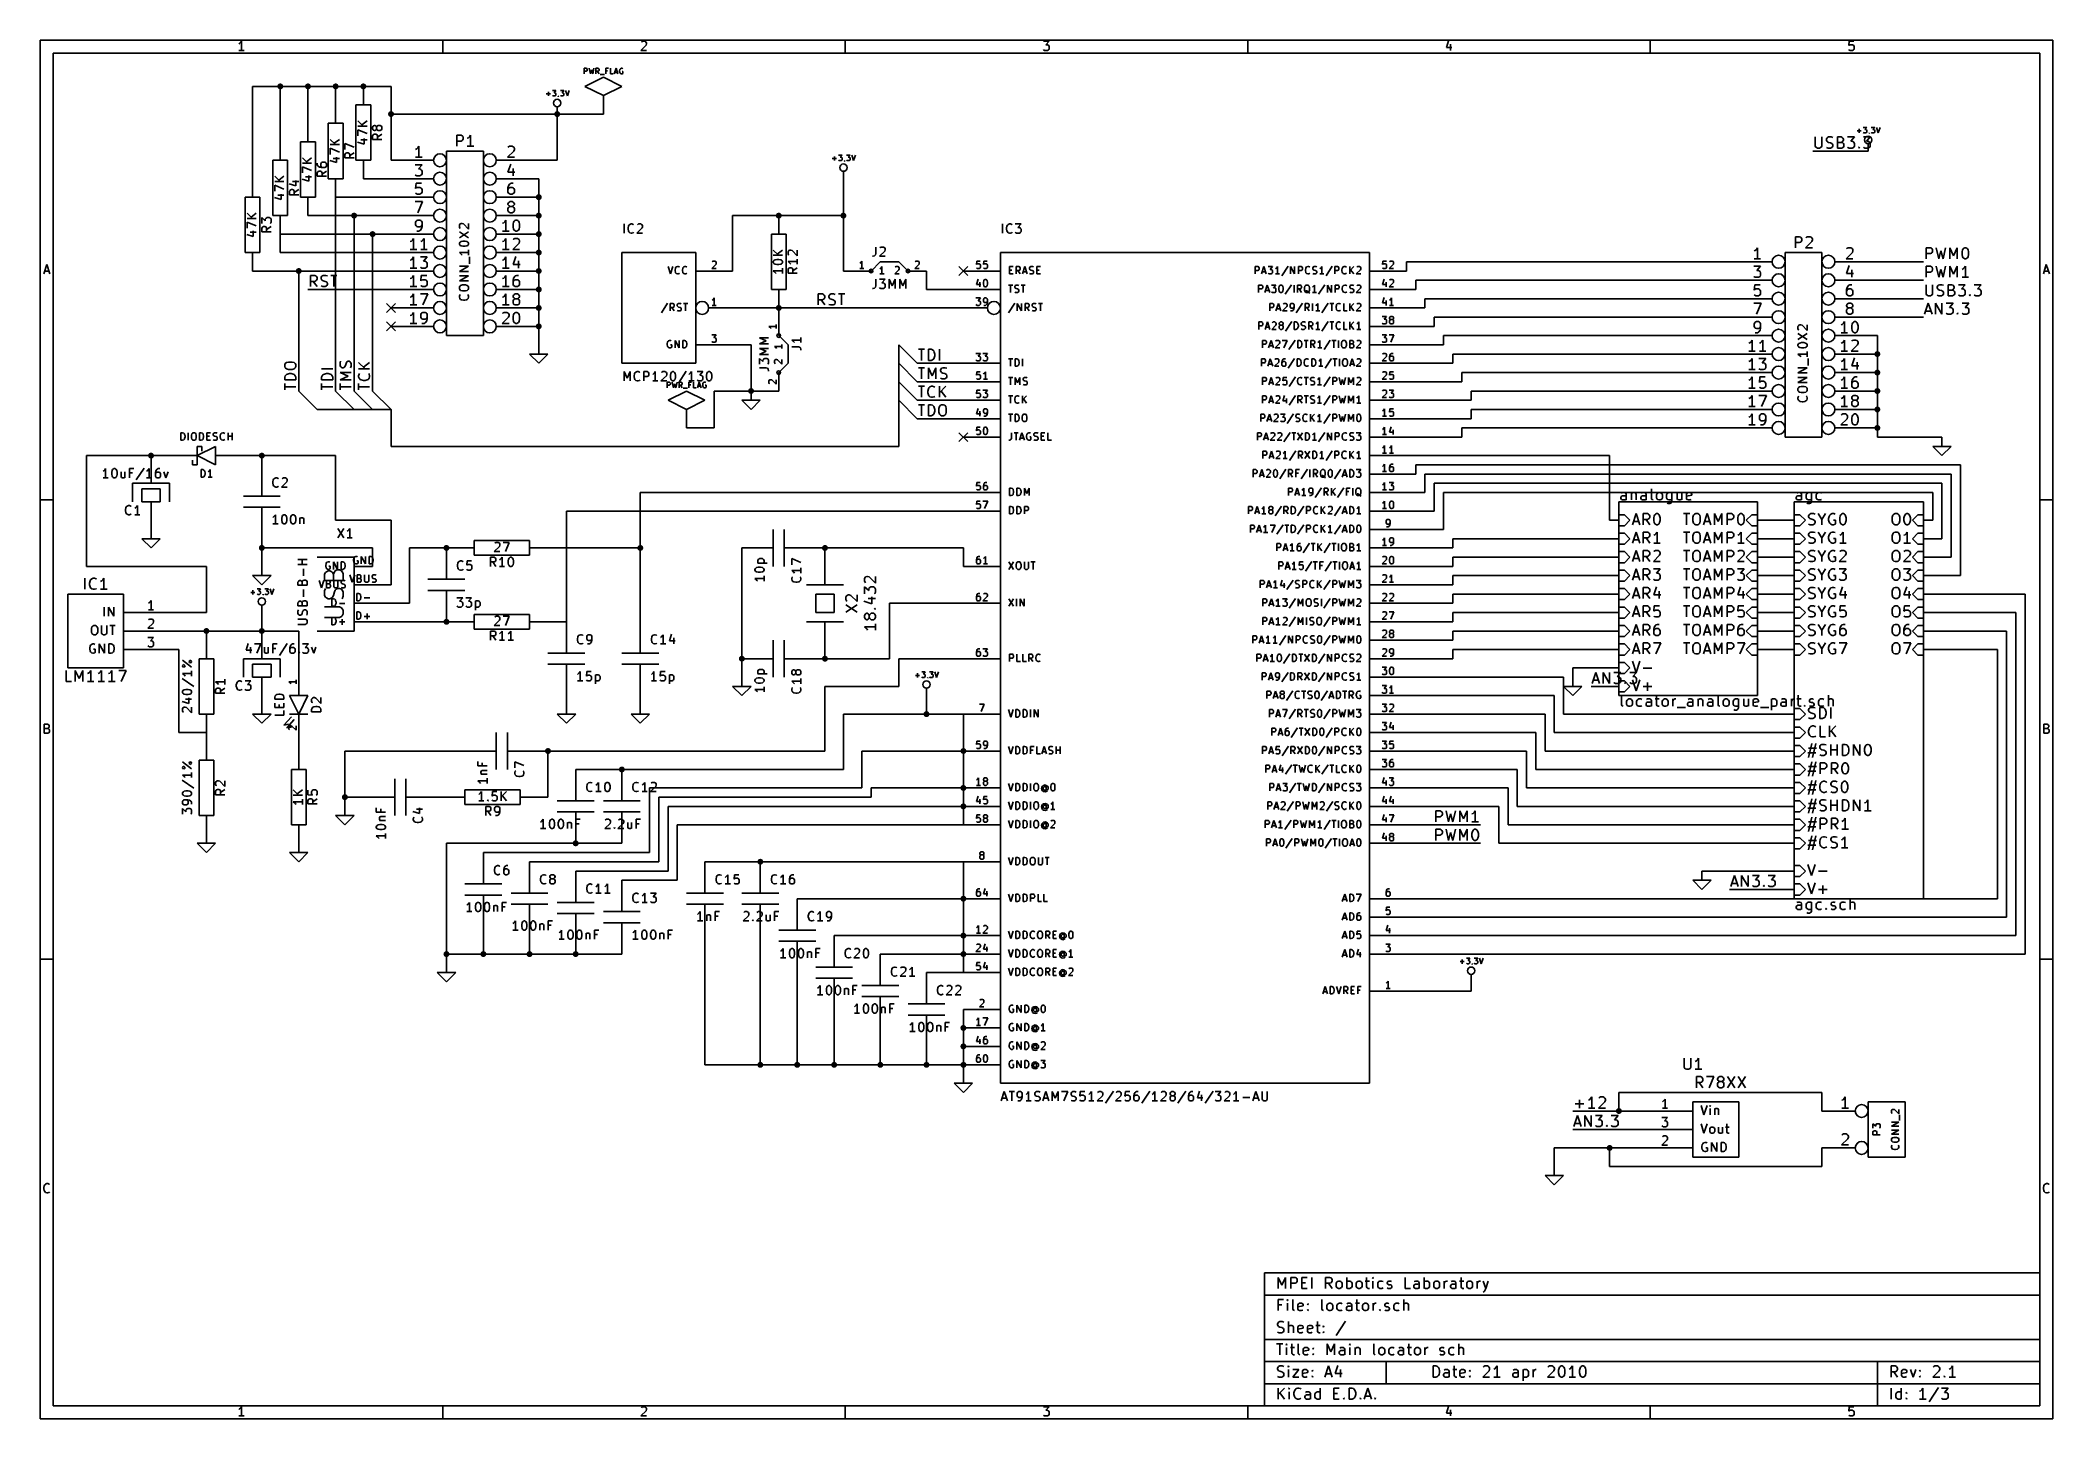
# Model space of a CAD drawing. Extents: x 4000 to 113000, y 4000 to 78670.
import ezdxf

# ---------------------------------------------------------------- set-up
doc = ezdxf.new("R2010")
doc.units = 0
doc.layers.add('BLACK', color=1, linetype='CONTINUOUS')

msp = doc.modelspace()

# ---------------------------------------------------------------- linework, layer by layer
at = {"layer": 'BLACK'}
for p, q in [((4000, 78670), (113000, 78670)), ((4000, 4000), (4000, 78670)), ((14800, 78500), (14760, 78470)), ((14850, 78550), (14800, 78500)), ((14900, 78620), (14850, 78550)), ((14900, 78120), (14900, 78620)), ((25800, 78670), (25800, 77970)), ((36560, 78570), (36580, 78590)), ((36580, 78590), (36630, 78620)), ((36630, 78620), (36750, 78620)), ((36750, 78620), (36790, 78590)), ((36790, 78590), (36820, 78570)), ((36820, 78570), (36840, 78520)), ((36840, 78520), (36840, 78470)), ((47600, 78670), (47600, 77970)), ((58330, 78620), (58640, 78620)), ((58640, 78620), (58470, 78430)), ((69400, 78670), (69400, 77970)), ((80270, 78640), (80160, 78280)), ((91200, 78670), (91200, 77970)), ((101980, 78620), (101960, 78380)), ((102220, 78620), (101980, 78620)), ((113000, 78670), (113000, 4000)), ((4700, 77970), (112300, 77970)), ((4700, 4700), (4700, 77970)), ((15040, 78120), (14760, 78120)), ((36820, 78400), (36530, 78120)), ((36530, 78120), (36840, 78120)), ((36840, 78470), (36820, 78400)), ((58360, 78140), (58330, 78170)), ((58400, 78120), (58360, 78140)), ((58550, 78120), (58400, 78120)), ((58470, 78430), (58550, 78430)), ((58550, 78430), (58590, 78400)), ((58590, 78140), (58550, 78120)), ((58590, 78400), (58620, 78380)), ((58620, 78170), (58590, 78140)), ((58620, 78380), (58640, 78330)), ((58640, 78210), (58620, 78170)), ((58640, 78330), (58640, 78210)), ((80160, 78280), (80460, 78280)), ((80390, 78450), (80390, 78120)), ((101960, 78380), (101980, 78400)), ((101980, 78140), (101960, 78170)), ((101980, 78400), (102030, 78430)), ((102030, 78120), (101980, 78140)), ((102030, 78430), (102150, 78430)), ((102150, 78120), (102030, 78120)), ((102150, 78430), (102190, 78400)), ((102190, 78140), (102150, 78120)), ((102190, 78400), (102220, 78380)), ((102220, 78170), (102190, 78140)), ((102220, 78380), (102240, 78330)), ((102240, 78210), (102220, 78170)), ((102240, 78330), (102240, 78210)), ((112300, 77970), (112300, 4700)), ((33460, 76850), (33460, 77150)), ((33460, 77150), (33580, 77150)), ((33580, 76990), (33460, 76990)), ((33500, 76170), (34500, 76670)), ((33580, 77150), (33600, 77130)), ((33600, 77010), (33580, 76990)), ((33600, 77130), (33620, 77120)), ((33620, 77020), (33600, 77010)), ((33620, 77120), (33630, 77090)), ((33630, 77050), (33620, 77020)), ((33630, 77090), (33630, 77050)), ((33730, 77150), (33800, 76850)), ((33800, 76850), (33860, 77060)), ((33860, 77060), (33920, 76850)), ((33920, 76850), (33990, 77150)), ((34100, 76850), (34100, 77150)), ((34100, 77150), (34220, 77150)), ((34220, 76990), (34100, 76990)), ((34270, 76850), (34170, 76990)), ((34220, 77150), (34240, 77130)), ((34240, 77010), (34220, 76990)), ((34240, 77130), (34260, 77120)), ((34260, 77020), (34240, 77010)), ((34260, 77120), (34270, 77090)), ((34270, 77050), (34260, 77020)), ((34270, 77090), (34270, 77050)), ((34330, 76820), (34560, 76820)), ((34500, 76670), (35500, 76170)), ((34630, 76850), (34630, 77150)), ((34630, 77150), (34770, 77150)), ((34730, 77010), (34630, 77010)), ((34890, 76850), (34890, 77150)), ((35030, 76850), (34890, 76850)), ((35090, 76850), (35190, 77150)), ((35120, 76930), (35260, 76930)), ((35190, 77150), (35290, 76850)), ((35390, 77080), (35380, 77020)), ((35380, 77020), (35380, 76980)), ((35380, 76980), (35390, 76920)), ((35410, 77110), (35390, 77080)), ((35390, 76920), (35410, 76890)), ((35430, 77130), (35410, 77110)), ((35410, 76890), (35430, 76860)), ((35480, 77150), (35430, 77130)), ((35430, 76860), (35480, 76850)), ((35520, 77150), (35480, 77150)), ((35480, 76850), (35510, 76850)), ((35560, 76980), (35510, 76980)), ((35510, 76850), (35550, 76860)), ((35550, 77130), (35520, 77150)), ((35550, 76860), (35560, 76880)), ((35560, 76880), (35560, 76980)), ((15500, 76170), (23000, 76170)), ((15500, 76170), (15500, 71170)), ((17000, 76170), (17000, 73170)), ((18500, 76170), (18500, 74170)), ((20000, 76170), (20000, 75170)), ((21500, 75170), (21500, 76170)), ((23000, 76170), (23000, 72170)), ((31400, 75760), (31630, 75760)), ((31520, 75650), (31520, 75880)), ((31740, 75950), (31930, 75950)), ((31760, 75660), (31740, 75680)), ((31790, 75650), (31760, 75660)), ((31870, 75650), (31790, 75650)), ((31930, 75950), (31830, 75830)), ((31830, 75830), (31870, 75830)), ((31870, 75830), (31900, 75820)), ((31900, 75660), (31870, 75650)), ((31900, 75820), (31910, 75810)), ((31910, 75680), (31900, 75660)), ((31910, 75810), (31930, 75780)), ((31930, 75710), (31910, 75680)), ((31930, 75780), (31930, 75710)), ((32060, 75620), (32050, 75610)), ((32080, 75650), (32060, 75620)), ((32080, 75660), (32080, 75650)), ((32170, 75950), (32360, 75950)), ((32190, 75660), (32170, 75680)), ((32220, 75650), (32190, 75660)), ((32300, 75650), (32220, 75650)), ((32360, 75950), (32260, 75830)), ((32260, 75830), (32300, 75830)), ((32300, 75830), (32330, 75820)), ((32330, 75660), (32300, 75650)), ((32330, 75820), (32340, 75810)), ((32340, 75680), (32330, 75660)), ((32340, 75810), (32360, 75780)), ((32360, 75710), (32340, 75680)), ((32360, 75780), (32360, 75710)), ((32450, 75950), (32550, 75650)), ((32550, 75650), (32650, 75950)), ((34500, 75670), (33500, 76170)), ((35500, 76170), (34500, 75670)), ((34500, 74670), (34500, 75670)), ((18500, 73170), (18500, 74170)), ((19600, 74170), (19600, 71170)), ((20400, 74170), (19600, 74170)), ((20000, 74170), (20000, 75170)), ((20400, 71170), (20400, 74170)), ((21100, 75170), (21100, 72170)), ((21900, 75170), (21100, 75170)), ((21200, 74300), (21490, 74020)), ((21700, 74300), (21420, 74090)), ((21900, 72170), (21900, 75170)), ((34500, 74670), (23000, 74670)), ((32000, 74670), (32000, 75070)), ((32000, 72170), (32000, 74670)), ((17000, 72170), (17000, 73170)), ((18100, 73170), (18100, 70170)), ((18900, 73170), (18100, 73170)), ((18900, 70170), (18900, 73170)), ((19700, 73300), (19990, 73020)), ((20200, 73300), (19920, 73090)), ((20500, 72750), (20500, 73080)), ((20500, 73080), (21000, 72870)), ((21180, 73150), (21540, 73040)), ((21700, 74020), (21200, 74020)), ((21200, 73490), (21200, 73820)), ((21200, 73820), (21700, 73610)), ((21370, 73270), (21700, 73270)), ((21540, 73040), (21540, 73340)), ((22000, 73970), (22030, 74010)), ((22000, 73870), (22000, 73970)), ((22030, 73820), (22000, 73870)), ((22000, 73490), (22030, 73540)), ((22000, 73300), (22000, 73490)), ((22500, 73300), (22000, 73300)), ((22030, 74010), (22050, 74040)), ((22050, 73800), (22030, 73820)), ((22030, 73540), (22050, 73560)), ((22050, 74040), (22100, 74060)), ((22100, 73780), (22050, 73800)), ((22050, 73560), (22100, 73580)), ((22100, 74060), (22120, 74060)), ((22120, 73780), (22100, 73780)), ((22100, 73580), (22170, 73580)), ((22120, 74060), (22170, 74040)), ((22170, 73800), (22120, 73780)), ((22170, 74040), (22190, 74010)), ((22190, 73820), (22170, 73800)), ((22170, 73580), (22220, 73560)), ((22190, 74010), (22220, 73970)), ((22220, 73870), (22190, 73820)), ((22240, 74010), (22220, 73970)), ((22220, 73970), (22220, 73870)), ((22220, 73870), (22240, 73820)), ((22220, 73560), (22240, 73540)), ((22260, 74040), (22240, 74010)), ((22240, 73820), (22260, 73800)), ((22240, 73540), (22260, 73490)), ((22310, 74060), (22260, 74040)), ((22260, 73800), (22310, 73780)), ((22500, 73580), (22260, 73420)), ((22260, 73490), (22260, 73300)), ((22410, 74060), (22310, 74060)), ((22310, 73780), (22410, 73780)), ((22450, 74040), (22410, 74060)), ((22410, 73780), (22450, 73800)), ((22480, 74010), (22450, 74040)), ((22450, 73800), (22480, 73820)), ((22500, 73970), (22480, 74010)), ((22480, 73820), (22500, 73870)), ((22500, 73870), (22500, 73970)), ((26560, 72930), (26560, 73530)), ((26560, 73530), (26790, 73530)), ((26790, 73210), (26560, 73210)), ((26790, 73530), (26850, 73500)), ((26850, 73240), (26790, 73210)), ((26850, 73500), (26880, 73470)), ((26880, 73270), (26850, 73240)), ((26880, 73470), (26910, 73410)), ((26910, 73330), (26880, 73270)), ((26910, 73410), (26910, 73330)), ((27190, 73380), (27130, 73360)), ((27250, 73440), (27190, 73380)), ((27310, 73530), (27250, 73440)), ((27310, 72930), (27310, 73530)), ((100140, 73430), (100140, 72940)), ((100490, 72940), (100490, 73430)), ((100740, 73310), (100770, 73370)), ((100740, 73260), (100740, 73310)), ((100770, 73200), (100740, 73260)), ((100770, 73370), (100800, 73400)), ((100800, 73170), (100770, 73200)), ((100800, 73400), (100860, 73430)), ((100860, 73140), (100800, 73170)), ((100860, 73430), (101000, 73430)), ((100970, 73110), (100860, 73140)), ((101030, 73080), (100970, 73110)), ((101000, 73430), (101090, 73400)), ((101060, 73060), (101030, 73080)), ((101090, 73000), (101060, 73060)), ((101340, 72830), (101340, 73430)), ((101340, 73430), (101540, 73430)), ((101540, 73140), (101340, 73140)), ((101540, 73430), (101600, 73400)), ((101600, 73170), (101540, 73140)), ((101540, 73140), (101630, 73110)), ((101600, 73400), (101630, 73370)), ((101630, 73200), (101600, 73170)), ((101630, 73370), (101660, 73310)), ((101660, 73260), (101630, 73200)), ((101630, 73110), (101660, 73080)), ((101660, 73310), (101660, 73260)), ((101660, 73080), (101690, 73030)), ((101690, 73030), (101690, 72940)), ((101890, 73430), (102260, 73430)), ((102260, 73430), (102060, 73200)), ((102060, 73200), (102140, 73200)), ((102140, 73200), (102200, 73170)), ((102200, 73170), (102230, 73140)), ((102230, 73140), (102260, 73080)), ((102260, 73080), (102260, 72940)), ((102400, 73760), (102630, 73760)), ((102520, 73650), (102520, 73880)), ((102740, 73950), (102930, 73950)), ((102760, 73660), (102740, 73680)), ((102750, 73430), (103120, 73430)), ((102790, 73650), (102760, 73660)), ((102870, 73650), (102790, 73650)), ((102930, 73950), (102830, 73830)), ((102830, 73830), (102870, 73830)), ((102870, 73830), (102900, 73820)), ((102900, 73660), (102870, 73650)), ((102900, 73820), (102910, 73810)), ((102910, 73680), (102900, 73660)), ((102910, 73810), (102930, 73780)), ((102930, 73710), (102910, 73680)), ((103120, 73430), (102920, 73200)), ((102920, 73200), (103000, 73200)), ((102930, 73780), (102930, 73710)), ((103000, 73200), (103060, 73170)), ((103000, 72670), (103000, 73070)), ((103060, 73620), (103050, 73610)), ((103080, 73650), (103060, 73620)), ((103060, 73170), (103090, 73140)), ((103080, 73660), (103080, 73650)), ((103090, 73140), (103120, 73080)), ((103120, 73080), (103120, 72940)), ((103170, 73950), (103360, 73950)), ((103190, 73660), (103170, 73680)), ((103220, 73650), (103190, 73660)), ((103300, 73650), (103220, 73650)), ((103360, 73950), (103260, 73830)), ((103260, 73830), (103300, 73830)), ((103300, 73830), (103330, 73820)), ((103330, 73660), (103300, 73650)), ((103330, 73820), (103340, 73810)), ((103340, 73680), (103330, 73660)), ((103340, 73810), (103360, 73780)), ((103360, 73710), (103340, 73680)), ((103360, 73780), (103360, 73710)), ((103450, 73950), (103550, 73650)), ((103550, 73650), (103650, 73950)), ((16600, 72170), (16600, 69170)), ((17400, 72170), (16600, 72170)), ((17400, 69170), (17400, 72170)), ((18200, 72300), (18490, 72020)), ((18700, 72020), (18200, 72020)), ((18700, 72300), (18420, 72090)), ((19000, 72010), (19000, 71920)), ((19220, 72010), (19190, 71970)), ((19190, 71970), (19190, 71870)), ((19240, 72040), (19220, 72010)), ((19290, 72060), (19240, 72040)), ((19410, 72060), (19290, 72060)), ((19450, 72040), (19410, 72060)), ((19480, 72010), (19450, 72040)), ((19500, 71970), (19480, 72010)), ((19500, 71870), (19500, 71970)), ((19680, 72150), (20040, 72040)), ((20200, 73020), (19700, 73020)), ((19700, 72490), (19700, 72820)), ((19700, 72820), (20200, 72610)), ((19870, 72270), (20200, 72270)), ((20040, 72040), (20040, 72340)), ((20500, 72490), (20530, 72540)), ((20500, 72300), (20500, 72490)), ((21000, 72300), (20500, 72300)), ((20530, 72540), (20550, 72560)), ((20550, 72560), (20600, 72580)), ((20600, 72580), (20670, 72580)), ((20670, 72580), (20720, 72560)), ((20720, 72560), (20740, 72540)), ((20740, 72540), (20760, 72490)), ((21000, 72580), (20760, 72420)), ((20760, 72490), (20760, 72300)), ((21100, 72170), (21900, 72170)), ((21500, 72170), (21500, 71170)), ((25300, 72170), (23000, 72170)), ((24390, 72780), (24330, 72760)), ((24680, 72330), (24330, 72330)), ((24450, 72840), (24390, 72780)), ((24510, 72930), (24450, 72840)), ((24510, 72330), (24510, 72930)), ((26000, 72670), (26000, 62670)), ((28000, 72670), (26000, 72670)), ((27480, 72930), (27130, 72930)), ((28000, 62670), (28000, 72670)), ((28700, 72170), (31000, 72170)), ((29650, 72670), (29310, 72330)), ((29310, 72330), (29680, 72330)), ((29330, 72870), (29360, 72900)), ((29480, 71960), (29330, 71530)), ((29360, 72900), (29420, 72930)), ((29420, 72930), (29560, 72930)), ((29560, 72930), (29620, 72900)), ((29620, 72900), (29650, 72870)), ((29650, 72870), (29680, 72810)), ((29680, 72760), (29650, 72670)), ((29680, 72810), (29680, 72760)), ((31000, 72170), (32000, 72170)), ((46900, 72260), (47130, 72260)), ((47020, 72150), (47020, 72380)), ((47240, 72450), (47430, 72450)), ((47260, 72160), (47240, 72180)), ((47290, 72150), (47260, 72160)), ((47370, 72150), (47290, 72150)), ((47430, 72450), (47330, 72330)), ((47330, 72330), (47370, 72330)), ((47370, 72330), (47400, 72320)), ((47400, 72160), (47370, 72150)), ((47400, 72320), (47410, 72310)), ((47410, 72180), (47400, 72160)), ((47410, 72310), (47430, 72280)), ((47430, 72210), (47410, 72180)), ((47430, 72280), (47430, 72210)), ((47560, 72120), (47550, 72110)), ((47580, 72150), (47560, 72120)), ((47580, 72160), (47580, 72150)), ((47670, 72450), (47860, 72450)), ((47690, 72160), (47670, 72180)), ((47720, 72150), (47690, 72160)), ((47800, 72150), (47720, 72150)), ((47860, 72450), (47760, 72330)), ((47760, 72330), (47800, 72330)), ((47800, 72330), (47830, 72320)), ((47830, 72160), (47800, 72150)), ((47830, 72320), (47840, 72310)), ((47840, 72180), (47830, 72160)), ((47840, 72310), (47860, 72280)), ((47860, 72210), (47840, 72180)), ((47860, 72280), (47860, 72210)), ((47950, 72450), (48050, 72150)), ((48050, 72150), (48150, 72450)), ((103000, 72670), (100000, 72670)), ((100140, 72940), (100170, 72880)), ((100170, 72880), (100200, 72860)), ((100200, 72860), (100260, 72830)), ((100260, 72830), (100370, 72830)), ((100370, 72830), (100430, 72860)), ((100430, 72860), (100460, 72880)), ((100460, 72880), (100490, 72940)), ((100740, 72860), (100830, 72830)), ((100830, 72830), (100970, 72830)), ((100970, 72830), (101030, 72860)), ((101030, 72860), (101060, 72880)), ((101060, 72880), (101090, 72940)), ((101090, 72940), (101090, 73000)), ((101570, 72830), (101340, 72830)), ((101630, 72860), (101570, 72830)), ((101660, 72880), (101630, 72860)), ((101690, 72940), (101660, 72880)), ((101910, 72860), (101890, 72880)), ((101970, 72830), (101910, 72860)), ((102140, 72830), (101970, 72830)), ((102200, 72860), (102140, 72830)), ((102230, 72880), (102200, 72860)), ((102260, 72940), (102230, 72880)), ((102480, 72860), (102510, 72880)), ((102510, 72830), (102480, 72860)), ((102510, 72880), (102540, 72860)), ((102510, 72880), (102510, 72830)), ((102540, 72860), (102510, 72830)), ((102770, 72860), (102750, 72880)), ((102830, 72830), (102770, 72860)), ((103000, 72830), (102830, 72830)), ((103060, 72860), (103000, 72830)), ((103090, 72880), (103060, 72860)), ((103120, 72940), (103090, 72880)), ((15500, 70170), (15500, 71170)), ((16700, 71300), (16990, 71020)), ((17200, 71020), (16700, 71020)), ((17200, 71300), (16920, 71090)), ((17480, 70890), (17840, 70780)), ((17670, 71010), (18000, 71010)), ((17840, 70780), (17840, 71080)), ((18180, 71150), (18540, 71040)), ((18200, 71490), (18200, 71820)), ((18200, 71820), (18700, 71610)), ((18370, 71270), (18700, 71270)), ((18540, 71040), (18540, 71340)), ((19000, 71920), (19030, 71870)), ((19000, 71490), (19030, 71540)), ((19000, 71300), (19000, 71490)), ((19500, 71300), (19000, 71300)), ((19030, 71870), (19050, 71850)), ((19030, 71540), (19050, 71560)), ((19050, 71850), (19120, 71800)), ((19050, 71560), (19100, 71580)), ((19100, 71580), (19170, 71580)), ((19120, 71800), (19220, 71780)), ((19170, 71580), (19220, 71560)), ((19190, 71870), (19220, 71820)), ((19220, 71820), (19240, 71800)), ((19220, 71780), (19410, 71780)), ((19220, 71560), (19240, 71540)), ((19240, 71800), (19290, 71780)), ((19240, 71540), (19260, 71490)), ((19500, 71580), (19260, 71420)), ((19260, 71490), (19260, 71300)), ((19410, 71780), (19450, 71800)), ((19450, 71800), (19480, 71820)), ((19480, 71820), (19500, 71870)), ((19600, 71170), (20400, 71170)), ((20000, 71170), (20000, 70170)), ((23000, 71170), (21500, 71170)), ((25300, 71170), (23000, 71170)), ((24310, 71930), (24680, 71930)), ((24330, 71360), (24310, 71380)), ((24390, 71330), (24330, 71360)), ((24360, 70930), (24330, 70640)), ((24650, 70930), (24360, 70930)), ((24560, 71330), (24390, 71330)), ((24680, 71930), (24480, 71700)), ((24480, 71700), (24560, 71700)), ((24560, 71700), (24620, 71670)), ((24620, 71360), (24560, 71330)), ((24620, 71670), (24650, 71640)), ((24650, 71380), (24620, 71360)), ((24650, 71640), (24680, 71580)), ((24680, 71440), (24650, 71380)), ((24680, 71580), (24680, 71440)), ((28700, 71170), (31000, 71170)), ((29330, 71530), (29710, 71530)), ((29420, 70870), (29360, 70780)), ((29450, 70900), (29420, 70870)), ((29510, 70930), (29450, 70900)), ((29620, 70930), (29510, 70930)), ((29620, 71730), (29620, 71330)), ((31000, 61670), (31000, 71170)), ((47500, 71170), (47500, 71570)), ((47500, 71170), (47500, 66170)), ((15100, 70170), (15100, 67170)), ((15900, 70170), (15100, 70170)), ((15900, 67170), (15900, 70170)), ((16680, 70150), (17040, 70040)), ((16700, 70490), (16700, 70820)), ((16700, 70820), (17200, 70610)), ((16870, 70270), (17200, 70270)), ((17040, 70040), (17040, 70340)), ((17500, 70490), (17530, 70540)), ((17500, 70300), (17500, 70490)), ((18000, 70300), (17500, 70300)), ((17530, 70540), (17550, 70560)), ((17550, 70560), (17600, 70580)), ((17600, 70580), (17670, 70580)), ((17670, 70580), (17720, 70560)), ((17720, 70560), (17740, 70540)), ((17740, 70540), (17760, 70490)), ((18000, 70580), (17760, 70420)), ((17760, 70490), (17760, 70300)), ((18100, 70170), (18900, 70170)), ((18500, 70170), (18500, 69170)), ((23000, 70170), (20000, 70170)), ((20000, 70170), (20000, 59670)), ((25300, 70170), (23000, 70170)), ((24310, 69930), (24710, 69930)), ((24330, 70640), (24360, 70670)), ((24360, 70360), (24330, 70380)), ((24360, 70670), (24420, 70700)), ((24420, 70330), (24360, 70360)), ((24420, 70700), (24560, 70700)), ((24560, 70330), (24420, 70330)), ((24710, 69930), (24450, 69330)), ((24560, 70700), (24620, 70670)), ((24620, 70360), (24560, 70330)), ((24620, 70670), (24650, 70640)), ((24650, 70380), (24620, 70360)), ((24650, 70640), (24680, 70580)), ((24680, 70440), (24650, 70380)), ((24680, 70580), (24680, 70440)), ((28700, 70170), (31000, 70170)), ((29360, 70780), (29330, 70670)), ((29330, 70670), (29330, 70440)), ((29360, 70640), (29330, 70580)), ((29330, 70440), (29360, 70380)), ((29330, 69810), (29360, 69870)), ((29330, 69780), (29330, 69810)), ((29360, 69730), (29330, 69780)), ((29390, 70670), (29360, 70640)), ((29360, 70380), (29390, 70360)), ((29360, 69870), (29390, 69900)), ((29450, 70700), (29390, 70670)), ((29390, 70360), (29450, 70330)), ((29390, 69900), (29450, 69930)), ((29560, 70700), (29450, 70700)), ((29450, 70330), (29560, 70330)), ((29450, 69930), (29560, 69930)), ((29620, 70670), (29560, 70700)), ((29560, 70330), (29620, 70360)), ((29560, 69930), (29620, 69900)), ((29650, 70640), (29620, 70670)), ((29620, 70360), (29650, 70380)), ((29620, 69900), (29650, 69870)), ((29680, 70580), (29650, 70640)), ((29650, 70380), (29680, 70440)), ((29650, 69870), (29680, 69810)), ((29680, 69780), (29650, 69730)), ((29680, 70440), (29680, 70580)), ((29680, 69810), (29680, 69780)), ((15200, 69300), (15490, 69020)), ((15700, 69020), (15200, 69020)), ((15200, 68490), (15200, 68820)), ((15200, 68820), (15700, 68610)), ((15700, 69300), (15420, 69090)), ((16000, 68750), (16000, 69060)), ((16000, 69060), (16190, 68890)), ((16190, 68970), (16220, 69010)), ((16190, 68890), (16190, 68970)), ((16220, 69010), (16240, 69040)), ((16240, 69040), (16290, 69060)), ((16290, 69060), (16410, 69060)), ((16410, 69060), (16450, 69040)), ((16450, 69040), (16480, 69010)), ((16480, 68780), (16450, 68750)), ((16480, 69010), (16500, 68970)), ((16500, 68820), (16480, 68780)), ((16500, 68970), (16500, 68820)), ((16600, 69170), (17400, 69170)), ((17000, 69170), (17000, 68170)), ((23000, 69170), (18500, 69170)), ((21000, 59670), (21000, 69170)), ((25300, 69170), (23000, 69170)), ((24360, 68870), (24330, 68810)), ((24330, 68810), (24330, 68670)), ((24330, 68670), (24360, 68610)), ((24390, 68900), (24360, 68870)), ((24450, 68930), (24390, 68900)), ((24560, 68930), (24450, 68930)), ((24620, 68900), (24560, 68930)), ((24650, 68870), (24620, 68900)), ((24680, 68810), (24650, 68870)), ((24650, 68610), (24680, 68670)), ((24680, 68580), (24680, 68810)), ((26700, 68660), (26730, 68700)), ((26730, 68700), (26750, 68730)), ((26750, 68730), (26800, 68750)), ((26800, 68750), (26850, 68750)), ((26850, 68750), (26920, 68730)), ((26920, 68730), (27200, 68440)), ((27200, 68440), (27200, 68750)), ((28700, 69170), (31000, 69170)), ((29100, 68780), (29040, 68760)), ((29160, 68840), (29100, 68780)), ((29220, 68930), (29160, 68840)), ((29220, 68330), (29220, 68930)), ((29360, 69610), (29330, 69560)), ((29330, 69560), (29330, 69440)), ((29330, 69440), (29360, 69380)), ((29390, 69700), (29360, 69730)), ((29390, 69640), (29360, 69610)), ((29360, 69380), (29390, 69360)), ((29450, 69670), (29390, 69700)), ((29450, 69670), (29390, 69640)), ((29390, 69360), (29450, 69330)), ((29560, 69670), (29450, 69670)), ((29450, 69330), (29560, 69330)), ((29620, 69700), (29560, 69670)), ((29620, 69640), (29560, 69670)), ((29560, 69330), (29620, 69360)), ((29610, 68700), (29640, 68810)), ((29610, 68560), (29610, 68700)), ((29650, 69730), (29620, 69700)), ((29650, 69610), (29620, 69640)), ((29620, 69360), (29650, 69380)), ((29640, 68810), (29670, 68870)), ((29680, 69560), (29650, 69610)), ((29650, 69380), (29680, 69440)), ((29670, 68870), (29700, 68900)), ((29680, 69440), (29680, 69560)), ((29700, 68900), (29760, 68930)), ((29760, 68930), (29810, 68930)), ((29810, 68930), (29870, 68900)), ((29870, 68900), (29900, 68870)), ((29900, 68870), (29930, 68810)), ((29930, 68810), (29960, 68700)), ((29960, 68700), (29960, 68560)), ((35620, 68220), (35620, 68720)), ((35880, 68650), (35930, 68690)), ((35930, 68690), (36000, 68720)), ((36000, 68720), (36050, 68720)), ((36050, 68720), (36120, 68690)), ((36120, 68690), (36140, 68670)), ((36340, 68670), (36360, 68690)), ((36360, 68690), (36410, 68720)), ((36410, 68720), (36530, 68720)), ((36530, 68720), (36570, 68690)), ((36570, 68690), (36600, 68670)), ((36600, 68670), (36620, 68620)), ((47500, 69170), (41500, 69170)), ((41500, 69170), (41500, 66170)), ((44000, 68170), (44000, 69170)), ((56120, 68220), (56120, 68720)), ((56380, 68650), (56430, 68690)), ((56430, 68690), (56500, 68720)), ((56500, 68720), (56550, 68720)), ((56550, 68720), (56620, 68690)), ((56620, 68690), (56640, 68670)), ((56810, 68720), (57120, 68720)), ((57120, 68720), (56950, 68530)), ((15180, 68150), (15540, 68040)), ((15370, 68270), (15700, 68270)), ((15540, 68040), (15540, 68340)), ((16000, 68490), (16030, 68540)), ((16000, 68300), (16000, 68490)), ((16500, 68300), (16000, 68300)), ((16030, 68540), (16050, 68560)), ((16050, 68560), (16100, 68580)), ((16100, 68580), (16170, 68580)), ((16170, 68580), (16220, 68560)), ((16220, 68560), (16240, 68540)), ((16240, 68540), (16260, 68490)), ((16500, 68580), (16260, 68420)), ((16260, 68490), (16260, 68300)), ((23000, 68170), (17000, 68170)), ((17000, 67170), (17000, 68170)), ((22000, 59670), (22000, 68170)), ((25300, 68170), (23000, 68170)), ((24100, 67780), (24040, 67760)), ((24160, 67840), (24100, 67780)), ((24220, 67930), (24160, 67840)), ((24220, 67330), (24220, 67930)), ((24360, 68610), (24390, 68580)), ((24390, 68580), (24450, 68560)), ((24390, 68330), (24510, 68330)), ((24450, 68560), (24560, 68560)), ((24510, 68330), (24560, 68360)), ((24560, 68560), (24620, 68580)), ((24560, 68360), (24590, 68380)), ((24590, 68380), (24650, 68470)), ((24670, 67780), (24610, 67760)), ((24620, 68580), (24650, 68610)), ((24650, 68470), (24680, 68580)), ((24730, 67840), (24670, 67780)), ((24790, 67930), (24730, 67840)), ((24790, 67330), (24790, 67930)), ((26700, 68540), (26700, 68660)), ((26730, 68490), (26700, 68540)), ((26700, 67960), (27200, 68290)), ((26700, 68290), (27200, 67960)), ((26700, 67670), (26730, 67720)), ((26700, 67620), (26700, 67670)), ((26730, 67580), (26700, 67620)), ((26750, 68470), (26730, 68490)), ((26730, 67720), (26750, 67740)), ((26750, 67550), (26730, 67580)), ((26750, 67740), (26800, 67770)), ((26800, 67770), (26890, 67790)), ((26890, 67790), (27010, 67790)), ((27010, 67790), (27110, 67770)), ((27110, 67770), (27150, 67740)), ((27150, 67740), (27180, 67720)), ((27180, 67580), (27150, 67550)), ((27180, 67720), (27200, 67670)), ((27200, 67620), (27180, 67580)), ((27200, 67670), (27200, 67620)), ((28700, 68170), (31000, 68170)), ((29390, 68330), (29040, 68330)), ((29100, 67780), (29040, 67760)), ((29160, 67840), (29100, 67780)), ((29220, 67930), (29160, 67840)), ((29220, 67330), (29220, 67930)), ((29930, 67670), (29590, 67330)), ((29640, 68440), (29610, 68560)), ((29610, 67870), (29640, 67900)), ((29670, 68380), (29640, 68440)), ((29640, 67900), (29700, 67930)), ((29700, 68360), (29670, 68380)), ((29760, 68330), (29700, 68360)), ((29700, 67930), (29840, 67930)), ((29810, 68330), (29760, 68330)), ((29870, 68360), (29810, 68330)), ((29840, 67930), (29900, 67900)), ((29900, 68380), (29870, 68360)), ((29930, 68440), (29900, 68380)), ((29900, 67900), (29930, 67870)), ((29960, 68560), (29930, 68440)), ((29930, 67870), (29960, 67810)), ((29960, 67760), (29930, 67670)), ((29960, 67810), (29960, 67760)), ((35840, 68500), (35860, 68600)), ((35840, 68430), (35840, 68500)), ((35860, 68340), (35840, 68430)), ((35860, 68600), (35880, 68650)), ((35880, 68290), (35860, 68340)), ((35930, 68240), (35880, 68290)), ((36000, 68220), (35930, 68240)), ((36050, 68220), (36000, 68220)), ((36120, 68240), (36050, 68220)), ((36140, 68270), (36120, 68240)), ((36600, 68500), (36310, 68220)), ((36310, 68220), (36620, 68220)), ((36620, 68570), (36600, 68500)), ((36620, 68620), (36620, 68570)), ((43600, 68170), (43600, 65170)), ((44400, 68170), (43600, 68170)), ((44400, 65170), (44400, 68170)), ((56340, 68500), (56360, 68600)), ((56340, 68430), (56340, 68500)), ((56360, 68340), (56340, 68430)), ((56360, 68600), (56380, 68650)), ((56380, 68290), (56360, 68340)), ((56430, 68240), (56380, 68290)), ((56500, 68220), (56430, 68240)), ((56550, 68220), (56500, 68220)), ((56620, 68240), (56550, 68220)), ((56640, 68270), (56620, 68240)), ((56840, 68240), (56810, 68270)), ((56880, 68220), (56840, 68240)), ((57030, 68220), (56880, 68220)), ((56950, 68530), (57030, 68530)), ((57030, 68530), (57070, 68500)), ((57070, 68240), (57030, 68220)), ((57070, 68500), (57100, 68480)), ((57100, 68270), (57070, 68240)), ((57100, 68480), (57120, 68430)), ((57120, 68310), (57100, 68270)), ((57120, 68430), (57120, 68310)), ((99060, 67430), (99060, 68030)), ((99060, 68030), (99290, 68030)), ((99290, 67710), (99060, 67710)), ((99290, 68030), (99350, 68000)), ((99350, 67740), (99290, 67710)), ((99350, 68000), (99380, 67970)), ((99380, 67770), (99350, 67740)), ((99380, 67970), (99410, 67910)), ((99410, 67830), (99380, 67770)), ((99410, 67910), (99410, 67830)), ((99950, 67770), (99610, 67430)), ((99630, 67970), (99660, 68000)), ((99660, 68000), (99720, 68030)), ((99720, 68030), (99860, 68030)), ((99860, 68030), (99920, 68000)), ((99920, 68000), (99950, 67970)), ((99950, 67970), (99980, 67910)), ((99980, 67860), (99950, 67770)), ((99980, 67910), (99980, 67860)), ((4190, 66020), (4350, 66520)), ((4350, 66520), (4520, 66020)), ((15100, 67170), (15900, 67170)), ((15500, 67170), (15500, 66170)), ((23000, 67170), (17000, 67170)), ((25300, 67170), (23000, 67170)), ((24390, 67330), (24040, 67330)), ((24100, 66780), (24040, 66760)), ((24160, 66840), (24100, 66780)), ((24220, 66930), (24160, 66840)), ((24220, 66330), (24220, 66930)), ((24590, 66930), (24960, 66930)), ((24960, 67330), (24610, 67330)), ((24960, 66930), (24760, 66700)), ((24760, 66700), (24840, 66700)), ((24840, 66700), (24900, 66670)), ((24900, 66670), (24930, 66640)), ((24930, 66640), (24960, 66580)), ((24960, 66580), (24960, 66440)), ((27200, 67170), (26700, 67170)), ((26700, 67170), (26770, 67120)), ((26800, 67530), (26750, 67550)), ((26770, 67120), (26820, 67070)), ((26890, 67510), (26800, 67530)), ((26820, 67070), (26850, 67030)), ((27010, 67510), (26890, 67510)), ((27110, 67530), (27010, 67510)), ((27150, 67550), (27110, 67530)), ((27200, 67310), (27200, 67030)), ((27250, 66550), (27250, 66930)), ((28700, 67170), (31000, 67170)), ((29390, 67330), (29040, 67330)), ((29100, 66780), (29040, 66760)), ((29160, 66840), (29100, 66780)), ((29220, 66930), (29160, 66840)), ((29220, 66330), (29220, 66930)), ((29590, 67330), (29960, 67330)), ((29760, 66960), (29610, 66530)), ((29610, 66530), (29990, 66530)), ((29900, 66730), (29900, 66330)), ((35500, 67170), (35500, 61170)), ((39500, 67170), (35500, 67170)), ((39500, 61170), (39500, 67170)), ((40600, 66540), (40370, 66310)), ((40390, 66670), (40410, 66690)), ((40410, 66690), (40440, 66710)), ((40440, 66710), (40540, 66710)), ((40540, 66710), (40580, 66690)), ((40580, 66690), (40600, 66670)), ((40600, 66670), (40610, 66630)), ((40610, 66590), (40600, 66540)), ((40610, 66630), (40610, 66590)), ((43700, 67300), (43990, 67020)), ((44200, 67020), (43700, 67020)), ((43700, 66680), (43730, 66730)), ((43700, 66630), (43700, 66680)), ((43730, 66590), (43700, 66630)), ((43730, 66730), (43750, 66750)), ((43750, 66560), (43730, 66590)), ((43750, 66750), (43800, 66780)), ((43800, 66540), (43750, 66560)), ((43800, 66780), (43890, 66800)), ((43890, 66520), (43800, 66540)), ((43890, 66800), (44010, 66800)), ((44010, 66520), (43890, 66520)), ((44200, 67300), (43920, 67090)), ((44010, 66800), (44110, 66780)), ((44110, 66540), (44010, 66520)), ((44110, 66780), (44150, 66750)), ((44150, 66560), (44110, 66540)), ((44150, 66750), (44180, 66730)), ((44180, 66590), (44150, 66560)), ((44180, 66730), (44200, 66680)), ((44200, 66630), (44180, 66590)), ((44200, 66680), (44200, 66630)), ((44500, 67210), (44530, 67250)), ((44500, 67090), (44500, 67210)), ((44530, 67040), (44500, 67090)), ((45000, 66680), (44500, 66680)), ((44500, 66680), (44570, 66630)), ((44530, 67250), (44550, 67280)), ((44550, 67020), (44530, 67040)), ((44550, 67280), (44600, 67300)), ((44570, 66630), (44620, 66580)), ((44600, 67300), (44650, 67300)), ((44620, 66580), (44650, 66540)), ((44650, 67300), (44720, 67280)), ((44720, 67280), (45000, 66990)), ((45000, 66990), (45000, 67300)), ((45000, 66820), (45000, 66540)), ((48420, 66610), (48390, 66590)), ((48460, 66650), (48420, 66610)), ((48500, 66710), (48460, 66650)), ((48500, 66310), (48500, 66710)), ((49000, 66170), (49500, 66670)), ((49120, 66970), (49070, 66970)), ((49190, 66990), (49120, 66970)), ((49240, 67040), (49190, 66990)), ((49260, 67110), (49240, 67040)), ((49260, 67470), (49260, 67110)), ((49740, 67250), (49450, 66970)), ((49450, 66970), (49760, 66970)), ((49480, 67420), (49500, 67440)), ((49500, 67440), (49550, 67470)), ((49500, 66670), (50500, 66670)), ((49550, 67470), (49670, 67470)), ((49670, 67470), (49710, 67440)), ((49710, 67440), (49740, 67420)), ((49740, 67420), (49760, 67370)), ((49760, 67320), (49740, 67250)), ((49760, 67370), (49760, 67320)), ((51000, 66170), (50500, 66670)), ((51600, 66540), (51370, 66310)), ((51390, 66670), (51410, 66690)), ((51410, 66690), (51440, 66710)), ((51440, 66710), (51540, 66710)), ((51540, 66710), (51580, 66690)), ((51580, 66690), (51600, 66670)), ((51600, 66670), (51610, 66630)), ((51610, 66590), (51600, 66540)), ((51610, 66630), (51610, 66590)), ((54720, 66710), (54700, 66520)), ((54700, 66520), (54720, 66540)), ((54910, 66710), (54720, 66710)), ((54720, 66540), (54750, 66560)), ((54750, 66560), (54850, 66560)), ((54850, 66560), (54890, 66540)), ((54890, 66540), (54910, 66520)), ((54910, 66520), (54920, 66480)), ((55100, 66710), (55080, 66520)), ((55080, 66520), (55100, 66540)), ((55290, 66710), (55100, 66710)), ((55100, 66540), (55130, 66560)), ((55130, 66560), (55230, 66560)), ((55230, 66560), (55270, 66540)), ((55270, 66540), (55290, 66520)), ((55290, 66520), (55300, 66480)), ((56000, 67170), (56000, 22170)), ((76000, 67170), (56000, 67170)), ((76000, 22170), (76000, 67170)), ((76720, 66710), (76700, 66520)), ((76700, 66520), (76720, 66540)), ((76910, 66710), (76720, 66710)), ((76720, 66540), (76750, 66560)), ((76750, 66560), (76850, 66560)), ((76850, 66560), (76890, 66540)), ((76890, 66540), (76910, 66520)), ((76910, 66520), (76920, 66480)), ((77290, 66540), (77060, 66310)), ((77080, 66670), (77100, 66690)), ((77100, 66690), (77130, 66710)), ((77130, 66710), (77230, 66710)), ((77230, 66710), (77270, 66690)), ((77270, 66690), (77290, 66670)), ((77290, 66670), (77300, 66630)), ((77300, 66590), (77290, 66540)), ((77300, 66630), (77300, 66590)), ((78000, 66170), (78000, 66670)), ((78000, 66670), (95500, 66670)), ((97800, 66670), (95500, 66670)), ((96890, 67280), (96830, 67260)), ((97180, 66830), (96830, 66830)), ((96950, 67340), (96890, 67280)), ((97010, 67430), (96950, 67340)), ((97010, 66830), (97010, 67430)), ((98500, 67170), (98500, 57170)), ((100500, 67170), (98500, 67170)), ((99610, 67430), (99980, 67430)), ((100500, 57170), (100500, 67170)), ((101200, 66670), (103500, 66670)), ((102150, 67170), (101810, 66830)), ((101810, 66830), (102180, 66830)), ((101830, 67370), (101860, 67400)), ((101860, 67400), (101920, 67430)), ((101920, 67430), (102060, 67430)), ((102060, 67430), (102120, 67400)), ((102120, 67400), (102150, 67370)), ((102150, 67370), (102180, 67310)), ((102180, 67260), (102150, 67170)), ((102180, 67310), (102180, 67260)), ((103500, 66670), (106000, 66670)), ((106140, 66830), (106140, 67430)), ((106140, 67430), (106370, 67430)), ((106370, 67110), (106140, 67110)), ((106370, 67430), (106430, 67400)), ((106430, 67140), (106370, 67110)), ((106430, 67400), (106460, 67370)), ((106460, 67170), (106430, 67140)), ((106460, 67370), (106490, 67310)), ((106490, 67230), (106460, 67170)), ((106490, 67310), (106490, 67230)), ((106690, 67430), (106830, 66830)), ((106830, 66830), (106940, 67260)), ((106940, 67260), (107060, 66830)), ((107060, 66830), (107200, 67430)), ((107430, 66830), (107430, 67430)), ((107430, 67430), (107630, 67000)), ((107630, 67000), (107830, 67430)), ((107830, 67430), (107830, 66830)), ((108090, 67200), (108120, 67310)), ((108090, 67060), (108090, 67200)), ((108120, 66940), (108090, 67060)), ((108120, 67310), (108150, 67370)), ((108150, 66880), (108120, 66940)), ((108150, 67370), (108180, 67400)), ((108180, 66860), (108150, 66880)), ((108180, 67400), (108240, 67430)), ((108240, 66830), (108180, 66860)), ((108240, 67430), (108290, 67430)), ((108290, 66830), (108240, 66830)), ((108290, 67430), (108350, 67400)), ((108350, 66860), (108290, 66830)), ((108350, 67400), (108380, 67370)), ((108380, 66880), (108350, 66860)), ((108380, 67370), (108410, 67310)), ((108410, 66940), (108380, 66880)), ((108410, 67310), (108440, 67200)), ((108440, 67060), (108410, 66940)), ((108440, 67200), (108440, 67060)), ((112490, 66020), (112650, 66520)), ((112650, 66520), (112820, 66020)), ((4240, 66160), (4470, 66160)), ((23000, 66170), (15500, 66170)), ((18000, 59670), (18000, 66170)), ((18640, 65330), (18640, 65930)), ((18640, 65930), (18870, 65930)), ((18870, 65610), (18640, 65610)), ((18990, 65330), (18790, 65610)), ((18870, 65930), (18930, 65900)), ((18930, 65640), (18870, 65610)), ((18930, 65900), (18960, 65870)), ((18960, 65670), (18930, 65640)), ((18960, 65870), (18990, 65810)), ((18990, 65730), (18960, 65670)), ((18990, 65810), (18990, 65730)), ((19210, 65810), (19240, 65870)), ((19210, 65760), (19210, 65810)), ((19240, 65700), (19210, 65760)), ((19240, 65870), (19270, 65900)), ((19270, 65670), (19240, 65700)), ((19270, 65900), (19330, 65930)), ((19330, 65640), (19270, 65670)), ((19330, 65930), (19470, 65930)), ((19440, 65610), (19330, 65640)), ((19500, 65580), (19440, 65610)), ((19470, 65930), (19560, 65900)), ((19530, 65560), (19500, 65580)), ((19560, 65500), (19530, 65560)), ((19530, 65380), (19560, 65440)), ((19560, 65440), (19560, 65500)), ((19730, 65930), (20070, 65930)), ((19900, 65330), (19900, 65930)), ((25300, 66170), (23000, 66170)), ((24390, 66330), (24040, 66330)), ((24100, 65780), (24040, 65760)), ((24160, 65840), (24100, 65780)), ((24220, 65930), (24160, 65840)), ((24220, 65330), (24220, 65930)), ((24610, 66360), (24590, 66380)), ((24670, 66330), (24610, 66360)), ((24640, 65930), (24610, 65640)), ((24610, 65640), (24640, 65670)), ((24930, 65930), (24640, 65930)), ((24640, 65670), (24700, 65700)), ((24840, 66330), (24670, 66330)), ((24700, 65700), (24840, 65700)), ((24900, 66360), (24840, 66330)), ((24840, 65700), (24900, 65670)), ((24930, 66380), (24900, 66360)), ((24900, 65670), (24930, 65640)), ((24960, 66440), (24930, 66380)), ((24930, 65640), (24960, 65580)), ((24960, 65440), (24930, 65380)), ((24960, 65580), (24960, 65440)), ((26700, 66150), (27200, 66430)), ((27200, 66430), (26700, 66430)), ((27200, 66150), (26700, 66150)), ((26700, 65630), (27200, 65910)), ((27200, 65910), (26700, 65910)), ((27200, 65630), (26700, 65630)), ((26770, 65390), (26870, 65420)), ((26870, 65420), (27040, 65420)), ((27040, 65420), (27130, 65390)), ((28700, 66170), (31000, 66170)), ((29390, 66330), (29040, 66330)), ((29100, 65780), (29040, 65760)), ((29160, 65840), (29100, 65780)), ((29220, 65930), (29160, 65840)), ((29220, 65330), (29220, 65930)), ((29640, 65780), (29610, 65670)), ((29610, 65670), (29610, 65440)), ((29640, 65640), (29610, 65580)), ((29610, 65440), (29640, 65380)), ((29700, 65870), (29640, 65780)), ((29670, 65670), (29640, 65640)), ((29730, 65700), (29670, 65670)), ((29730, 65900), (29700, 65870)), ((29790, 65930), (29730, 65900)), ((29840, 65700), (29730, 65700)), ((29900, 65930), (29790, 65930)), ((29900, 65670), (29840, 65700)), ((29930, 65640), (29900, 65670)), ((29960, 65580), (29930, 65640)), ((29930, 65380), (29960, 65440)), ((29960, 65440), (29960, 65580)), ((38000, 66410), (38130, 66010)), ((38130, 66010), (38260, 66410)), ((38380, 66240), (38400, 66310)), ((38380, 66180), (38380, 66240)), ((38400, 66100), (38380, 66180)), ((38400, 66310), (38410, 66350)), ((38410, 66070), (38400, 66100)), ((38410, 66350), (38450, 66390)), ((38450, 66030), (38410, 66070)), ((38450, 66390), (38510, 66410)), ((38510, 66010), (38450, 66030)), ((38510, 66410), (38550, 66410)), ((38550, 66010), (38510, 66010)), ((38550, 66410), (38600, 66390)), ((38600, 66030), (38550, 66010)), ((38600, 66390), (38620, 66370)), ((38620, 66050), (38600, 66030)), ((38780, 66240), (38800, 66310)), ((38780, 66180), (38780, 66240)), ((38800, 66100), (38780, 66180)), ((38800, 66310), (38810, 66350)), ((38810, 66070), (38800, 66100)), ((38810, 66350), (38850, 66390)), ((38850, 66030), (38810, 66070)), ((38850, 66390), (38910, 66410)), ((38910, 66010), (38850, 66030)), ((38910, 66410), (38950, 66410)), ((38950, 66010), (38910, 66010)), ((38950, 66410), (39000, 66390)), ((39000, 66030), (38950, 66010)), ((39000, 66390), (39020, 66370)), ((39020, 66050), (39000, 66030)), ((39500, 66170), (41500, 66170)), ((40370, 66310), (40610, 66310)), ((44200, 66180), (43700, 66180)), ((43700, 66180), (43770, 66130)), ((43770, 66130), (43820, 66080)), ((43820, 66080), (43850, 66040)), ((44200, 66320), (44200, 66040)), ((44500, 66250), (44530, 66300)), ((44500, 66060), (44500, 66250)), ((45000, 66060), (44500, 66060)), ((44530, 66300), (44550, 66320)), ((44550, 66320), (44600, 66340)), ((44600, 66340), (44670, 66340)), ((44670, 66340), (44720, 66320)), ((44720, 66320), (44740, 66300)), ((44740, 66300), (44760, 66250)), ((45000, 66340), (44760, 66180)), ((44760, 66250), (44760, 66060)), ((47500, 66170), (48000, 66170)), ((49000, 66170), (48000, 66170)), ((48610, 66310), (48390, 66310)), ((49260, 65720), (49260, 65360)), ((49450, 65720), (49760, 65720)), ((49510, 66310), (49480, 66290)), ((49700, 66010), (49480, 66010)), ((49550, 66350), (49510, 66310)), ((49590, 66410), (49550, 66350)), ((49590, 66010), (49590, 66410)), ((49760, 65720), (49590, 65530)), ((49590, 65530), (49670, 65530)), ((49670, 65530), (49710, 65500)), ((49710, 65500), (49740, 65480)), ((49740, 65480), (49760, 65430)), ((49760, 65430), (49760, 65310)), ((49980, 65220), (49980, 65720)), ((49980, 65720), (50150, 65360)), ((50150, 65360), (50310, 65720)), ((50510, 66240), (50280, 66010)), ((50280, 66010), (50520, 66010)), ((50300, 66370), (50320, 66390)), ((50310, 65720), (50310, 65220)), ((50320, 66390), (50350, 66410)), ((50350, 66410), (50450, 66410)), ((50450, 66410), (50490, 66390)), ((50490, 66390), (50510, 66370)), ((50510, 66370), (50520, 66330)), ((50520, 66290), (50510, 66240)), ((50520, 66330), (50520, 66290)), ((50550, 65220), (50550, 65720)), ((50550, 65720), (50720, 65360)), ((50720, 65360), (50880, 65720)), ((50880, 65720), (50880, 65220)), ((51000, 66170), (52000, 66170)), ((51370, 66310), (51610, 66310)), ((52000, 66170), (52000, 65170)), ((53760, 66410), (54240, 65930)), ((54240, 66410), (53760, 65930)), ((56000, 66170), (54000, 66170)), ((54720, 66330), (54700, 66350)), ((54790, 65730), (54700, 65440)), ((54700, 65440), (54940, 65440)), ((54750, 66310), (54720, 66330)), ((54850, 66310), (54750, 66310)), ((54890, 66330), (54850, 66310)), ((54910, 66350), (54890, 66330)), ((54890, 65570), (54890, 65310)), ((54920, 66380), (54910, 66350)), ((54920, 66480), (54920, 66380)), ((55100, 66330), (55080, 66350)), ((55080, 65560), (55100, 65630)), ((55080, 65460), (55080, 65560)), ((55100, 65380), (55080, 65460)), ((55130, 66310), (55100, 66330)), ((55100, 65630), (55110, 65670)), ((55110, 65670), (55130, 65690)), ((55230, 66310), (55130, 66310)), ((55130, 65690), (55170, 65710)), ((55170, 65710), (55210, 65710)), ((55210, 65710), (55250, 65690)), ((55270, 66330), (55230, 66310)), ((55250, 65690), (55270, 65670)), ((55290, 66350), (55270, 66330)), ((55270, 65670), (55290, 65630)), ((55300, 66380), (55290, 66350)), ((55290, 65630), (55300, 65560)), ((55300, 65460), (55290, 65380)), ((55300, 66480), (55300, 66380)), ((55300, 65560), (55300, 65460)), ((56440, 65410), (56670, 65410)), ((56500, 66010), (56500, 66410)), ((56500, 66410), (56690, 66410)), ((56500, 66220), (56630, 66220)), ((56690, 66010), (56500, 66010)), ((56550, 65010), (56550, 65410)), ((56810, 65390), (56850, 65410)), ((56850, 65410), (56950, 65410)), ((56860, 66010), (56860, 66410)), ((56860, 66410), (57010, 66410)), ((57010, 66200), (56860, 66200)), ((57080, 66010), (56950, 66200)), ((56950, 65410), (57000, 65390)), ((57010, 66410), (57050, 66390)), ((57050, 66220), (57010, 66200)), ((57050, 66390), (57060, 66370)), ((57060, 66240), (57050, 66220)), ((57060, 66370), (57080, 66330)), ((57080, 66270), (57060, 66240)), ((57080, 66330), (57080, 66270)), ((57120, 65410), (57350, 65410)), ((57200, 66010), (57330, 66410)), ((57230, 65010), (57230, 65410)), ((57240, 66120), (57430, 66120)), ((57330, 66410), (57460, 66010)), ((57580, 66330), (57600, 66370)), ((57580, 66290), (57580, 66330)), ((57600, 66260), (57580, 66290)), ((57580, 66030), (57630, 66010)), ((57600, 66370), (57610, 66390)), ((57610, 66240), (57600, 66260)), ((57610, 66390), (57650, 66410)), ((57650, 66220), (57610, 66240)), ((57630, 66010), (57730, 66010)), ((57650, 66410), (57750, 66410)), ((57730, 66200), (57650, 66220)), ((57770, 66180), (57730, 66200)), ((57730, 66010), (57770, 66030)), ((57750, 66410), (57800, 66390)), ((57790, 66160), (57770, 66180)), ((57770, 66030), (57790, 66050)), ((57800, 66120), (57790, 66160)), ((57790, 66050), (57800, 66080)), ((57800, 66080), (57800, 66120)), ((57980, 66010), (57980, 66410)), ((57980, 66410), (58170, 66410)), ((57980, 66220), (58110, 66220)), ((58170, 66010), (57980, 66010)), ((69800, 66010), (69800, 66410)), ((69800, 66410), (69950, 66410)), ((69950, 66200), (69800, 66200)), ((69950, 66410), (69990, 66390)), ((69990, 66220), (69950, 66200)), ((69990, 66390), (70000, 66370)), ((70000, 66240), (69990, 66220)), ((69990, 65010), (69990, 65410)), ((69990, 65410), (70140, 65410)), ((70000, 66370), (70020, 66330)), ((70020, 66270), (70000, 66240)), ((70020, 66330), (70020, 66270)), ((70140, 66010), (70270, 66410)), ((70140, 65410), (70180, 65390)), ((70180, 66120), (70370, 66120)), ((70270, 66410), (70400, 66010)), ((70330, 65010), (70460, 65410)), ((70460, 65410), (70590, 65010)), ((70500, 66410), (70740, 66410)), ((70520, 66030), (70500, 66050)), ((70550, 66010), (70520, 66030)), ((70670, 66010), (70550, 66010)), ((70740, 66410), (70610, 66260)), ((70610, 66260), (70670, 66260)), ((70670, 66260), (70710, 66240)), ((70710, 66030), (70670, 66010)), ((70690, 65410), (70930, 65410)), ((70710, 66240), (70730, 66220)), ((70730, 66050), (70710, 66030)), ((70730, 66220), (70740, 66180)), ((70740, 66080), (70730, 66050)), ((70740, 66180), (70740, 66080)), ((70930, 65410), (70800, 65260)), ((70930, 66310), (70900, 66290)), ((71120, 66010), (70900, 66010)), ((70970, 66350), (70930, 66310)), ((71010, 66410), (70970, 66350)), ((71010, 66010), (71010, 66410)), ((71140, 65390), (71180, 65410)), ((71180, 65410), (71220, 65410)), ((71220, 65410), (71260, 65390)), ((71580, 66430), (71240, 65910)), ((71770, 65430), (71430, 64910)), ((71720, 66010), (71720, 66410)), ((71720, 66410), (71940, 66010)), ((71910, 65010), (71910, 65410)), ((71940, 66010), (71940, 66410)), ((72100, 65010), (72100, 65410)), ((72100, 65410), (72250, 65410)), ((72140, 66010), (72140, 66410)), ((72140, 66410), (72290, 66410)), ((72290, 66200), (72140, 66200)), ((72250, 65410), (72290, 65390)), ((72290, 66410), (72330, 66390)), ((72330, 66220), (72290, 66200)), ((72330, 66390), (72340, 66370)), ((72340, 66240), (72330, 66220)), ((72340, 66370), (72360, 66330)), ((72360, 66270), (72340, 66240)), ((72360, 66330), (72360, 66270)), ((72520, 66240), (72540, 66310)), ((72520, 66180), (72520, 66240)), ((72540, 66100), (72520, 66180)), ((72530, 65390), (72570, 65410)), ((72540, 66310), (72550, 66350)), ((72550, 66070), (72540, 66100)), ((72550, 66350), (72590, 66390)), ((72590, 66030), (72550, 66070)), ((72570, 65410), (72650, 65410)), ((72590, 66390), (72650, 66410)), ((72650, 66010), (72590, 66030)), ((72650, 66410), (72690, 66410)), ((72690, 66010), (72650, 66010)), ((72650, 65410), (72690, 65390)), ((72690, 66410), (72740, 66390)), ((72740, 66030), (72690, 66010)), ((72740, 66390), (72760, 66370)), ((72760, 66050), (72740, 66030)), ((72920, 66330), (72940, 66370)), ((72920, 66290), (72920, 66330)), ((72940, 66260), (72920, 66290)), ((72920, 66030), (72970, 66010)), ((72940, 66370), (72950, 66390)), ((72950, 66240), (72940, 66260)), ((72950, 66390), (72990, 66410)), ((72990, 66220), (72950, 66240)), ((72970, 66010), (73070, 66010)), ((73010, 65410), (72970, 65350)), ((72990, 66410), (73090, 66410)), ((73070, 66200), (72990, 66220)), ((73010, 65010), (73010, 65410)), ((73110, 66180), (73070, 66200)), ((73070, 66010), (73110, 66030)), ((73090, 66410), (73140, 66390)), ((73130, 66160), (73110, 66180)), ((73110, 66030), (73130, 66050)), ((73140, 66120), (73130, 66160)), ((73130, 66050), (73140, 66080)), ((73140, 66080), (73140, 66120)), ((73580, 65430), (73240, 64910)), ((73330, 66310), (73300, 66290)), ((73520, 66010), (73300, 66010)), ((73370, 66350), (73330, 66310)), ((73410, 66410), (73370, 66350)), ((73410, 66010), (73410, 66410)), ((73980, 66430), (73640, 65910)), ((73720, 65010), (73720, 65410)), ((73720, 65410), (73940, 65010)), ((73940, 65010), (73940, 65410)), ((74120, 66010), (74120, 66410)), ((74120, 66410), (74270, 66410)), ((74270, 66200), (74120, 66200)), ((74140, 65010), (74140, 65410)), ((74140, 65410), (74290, 65410)), ((74270, 66410), (74310, 66390)), ((74310, 66220), (74270, 66200)), ((74290, 65410), (74330, 65390)), ((74310, 66390), (74320, 66370)), ((74320, 66240), (74310, 66220)), ((74320, 66370), (74340, 66330)), ((74340, 66270), (74320, 66240)), ((74340, 66330), (74340, 66270)), ((74500, 66240), (74520, 66310)), ((74500, 66180), (74500, 66240)), ((74520, 66100), (74500, 66180)), ((74520, 66310), (74530, 66350)), ((74530, 66070), (74520, 66100)), ((74530, 66350), (74570, 66390)), ((74570, 66030), (74530, 66070)), ((74570, 66390), (74630, 66410)), ((74630, 66010), (74570, 66030)), ((74590, 65390), (74650, 65410)), ((74630, 66410), (74670, 66410)), ((74670, 66010), (74630, 66010)), ((74650, 65410), (74690, 65410)), ((74670, 66410), (74720, 66390)), ((74720, 66030), (74670, 66010)), ((74690, 65410), (74740, 65390)), ((74720, 66390), (74740, 66370)), ((74740, 66050), (74720, 66030)), ((74920, 66010), (74920, 66410)), ((75140, 66410), (74920, 66180)), ((74950, 65390), (74990, 65410)), ((75140, 66010), (74970, 66240)), ((74990, 65410), (75090, 65410)), ((75090, 65410), (75140, 65390)), ((75510, 66240), (75280, 66010)), ((75280, 66010), (75520, 66010)), ((75300, 66370), (75320, 66390)), ((75320, 66390), (75350, 66410)), ((75320, 65390), (75350, 65410)), ((75350, 66410), (75450, 66410)), ((75350, 65410), (75450, 65410)), ((75450, 66410), (75490, 66390)), ((75450, 65410), (75490, 65390)), ((75490, 66390), (75510, 66370)), ((75510, 66370), (75520, 66330)), ((75520, 66290), (75510, 66240)), ((75520, 66330), (75520, 66290)), ((76000, 66170), (78000, 66170)), ((76720, 66330), (76700, 66350)), ((76790, 65730), (76700, 65440)), ((76700, 65440), (76940, 65440)), ((76750, 66310), (76720, 66330)), ((76850, 66310), (76750, 66310)), ((76890, 66330), (76850, 66310)), ((76910, 66350), (76890, 66330)), ((76890, 65570), (76890, 65310)), ((76920, 66380), (76910, 66350)), ((76920, 66480), (76920, 66380)), ((77060, 66310), (77300, 66310)), ((77290, 65540), (77060, 65310)), ((77080, 65670), (77100, 65690)), ((77100, 65690), (77130, 65710)), ((77130, 65710), (77230, 65710)), ((77230, 65710), (77270, 65690)), ((77270, 65690), (77290, 65670)), ((77290, 65670), (77300, 65630)), ((77300, 65590), (77290, 65540)), ((77300, 65630), (77300, 65590)), ((95500, 65670), (78500, 65670)), ((78500, 65670), (78500, 65170)), ((97800, 65670), (95500, 65670)), ((96810, 66430), (97180, 66430)), ((96830, 65860), (96810, 65880)), ((96890, 65830), (96830, 65860)), ((96860, 65430), (96830, 65140)), ((97150, 65430), (96860, 65430)), ((97060, 65830), (96890, 65830)), ((97180, 66430), (96980, 66200)), ((96980, 66200), (97060, 66200)), ((97060, 66200), (97120, 66170)), ((97120, 65860), (97060, 65830)), ((97120, 66170), (97150, 66140)), ((97150, 65880), (97120, 65860)), ((97150, 66140), (97180, 66080)), ((97180, 65940), (97150, 65880)), ((97180, 66080), (97180, 65940)), ((101200, 65670), (103500, 65670)), ((101980, 66460), (101830, 66030)), ((101830, 66030), (102210, 66030)), ((101950, 65400), (101920, 65370)), ((102010, 65430), (101950, 65400)), ((102120, 65430), (102010, 65430)), ((102120, 66230), (102120, 65830)), ((103500, 65670), (106000, 65670)), ((106140, 65830), (106140, 66430)), ((106140, 66430), (106370, 66430)), ((106370, 66110), (106140, 66110)), ((106140, 65430), (106140, 64940)), ((106370, 66430), (106430, 66400)), ((106430, 66140), (106370, 66110)), ((106430, 66400), (106460, 66370)), ((106460, 66170), (106430, 66140)), ((106460, 66370), (106490, 66310)), ((106490, 66230), (106460, 66170)), ((106490, 66310), (106490, 66230)), ((106490, 64940), (106490, 65430)), ((106690, 66430), (106830, 65830)), ((106770, 65370), (106800, 65400)), ((106800, 65400), (106860, 65430)), ((106830, 65830), (106940, 66260)), ((106860, 65430), (107000, 65430)), ((106940, 66260), (107060, 65830)), ((107000, 65430), (107090, 65400)), ((107060, 65830), (107200, 66430)), ((107340, 64830), (107340, 65430)), ((107340, 65430), (107540, 65430)), ((107430, 65830), (107430, 66430)), ((107430, 66430), (107630, 66000)), ((107540, 65430), (107600, 65400)), ((107600, 65400), (107630, 65370)), ((107630, 66000), (107830, 66430)), ((107830, 66430), (107830, 65830)), ((107890, 65430), (108260, 65430)), ((108260, 65430), (108060, 65200)), ((108150, 66280), (108090, 66260)), ((108440, 65830), (108090, 65830)), ((108210, 66340), (108150, 66280)), ((108270, 66430), (108210, 66340)), ((108270, 65830), (108270, 66430)), ((108750, 65430), (109120, 65430)), ((109120, 65430), (108920, 65200)), ((112540, 66160), (112770, 66160)), ((23000, 65170), (18500, 65170)), ((19210, 65360), (19300, 65330)), ((19300, 65330), (19440, 65330)), ((19440, 65330), (19500, 65360)), ((19500, 65360), (19530, 65380)), ((22760, 64410), (23240, 63930)), ((23240, 64410), (22760, 63930)), ((25300, 65170), (23000, 65170)), ((24390, 65330), (24040, 65330)), ((24100, 64780), (24040, 64760)), ((24390, 64330), (24040, 64330)), ((24160, 64840), (24100, 64780)), ((24220, 64930), (24160, 64840)), ((24220, 64330), (24220, 64930)), ((24590, 64930), (24990, 64930)), ((24640, 65360), (24610, 65380)), ((24700, 65330), (24640, 65360)), ((24840, 65330), (24700, 65330)), ((24990, 64930), (24730, 64330)), ((24900, 65360), (24840, 65330)), ((24930, 65380), (24900, 65360)), ((26700, 65300), (26730, 65350)), ((26700, 65200), (26700, 65300)), ((26730, 65160), (26700, 65200)), ((26700, 64800), (26730, 64870)), ((26700, 64750), (26700, 64800)), ((26730, 64680), (26700, 64750)), ((26730, 65350), (26770, 65390)), ((26770, 65110), (26730, 65160)), ((26730, 64870), (26750, 64890)), ((26770, 64630), (26730, 64680)), ((26870, 65090), (26770, 65110)), ((26820, 64610), (26770, 64630)), ((26920, 64590), (26820, 64610)), ((27040, 65090), (26870, 65090)), ((26990, 64590), (26920, 64590)), ((27080, 64610), (26990, 64590)), ((27130, 65110), (27040, 65090)), ((27130, 64630), (27080, 64610)), ((27130, 65390), (27180, 65350)), ((27180, 65160), (27130, 65110)), ((27180, 64680), (27130, 64630)), ((27150, 64890), (27180, 64870)), ((27180, 65350), (27200, 65300)), ((27200, 65200), (27180, 65160)), ((27180, 64870), (27200, 64800)), ((27200, 64750), (27180, 64680)), ((27200, 65300), (27200, 65200)), ((27200, 64800), (27200, 64750)), ((28700, 65170), (31000, 65170)), ((29390, 65330), (29040, 65330)), ((29100, 64780), (29040, 64760)), ((29390, 64330), (29040, 64330)), ((29160, 64840), (29100, 64780)), ((29220, 64930), (29160, 64840)), ((29220, 64330), (29220, 64930)), ((29610, 64810), (29640, 64870)), ((29610, 64780), (29610, 64810)), ((29640, 64730), (29610, 64780)), ((29640, 64610), (29610, 64560)), ((29610, 64560), (29610, 64440)), ((29610, 64440), (29640, 64380)), ((29640, 65380), (29670, 65360)), ((29640, 64870), (29670, 64900)), ((29670, 64700), (29640, 64730)), ((29670, 64640), (29640, 64610)), ((29640, 64380), (29670, 64360)), ((29670, 65360), (29730, 65330)), ((29670, 64900), (29730, 64930)), ((29730, 64670), (29670, 64700)), ((29730, 64670), (29670, 64640)), ((29670, 64360), (29730, 64330)), ((29730, 65330), (29840, 65330)), ((29730, 64930), (29840, 64930)), ((29840, 64670), (29730, 64670)), ((29730, 64330), (29840, 64330)), ((29840, 65330), (29900, 65360)), ((29840, 64930), (29900, 64900)), ((29900, 64700), (29840, 64670)), ((29900, 64640), (29840, 64670)), ((29840, 64330), (29900, 64360)), ((29900, 65360), (29930, 65380)), ((29900, 64900), (29930, 64870)), ((29930, 64730), (29900, 64700)), ((29930, 64610), (29900, 64640)), ((29900, 64360), (29930, 64380)), ((29930, 64870), (29960, 64810)), ((29960, 64780), (29930, 64730)), ((29960, 64560), (29930, 64610)), ((29930, 64380), (29960, 64440)), ((29960, 64810), (29960, 64780)), ((29960, 64440), (29960, 64560)), ((37980, 64430), (37640, 63910)), ((38120, 64010), (38120, 64410)), ((38120, 64410), (38270, 64410)), ((38270, 64410), (38310, 64390)), ((38310, 64390), (38320, 64370)), ((38320, 64370), (38340, 64330)), ((38340, 64330), (38340, 64270)), ((38500, 64330), (38520, 64370)), ((38500, 64290), (38500, 64330)), ((38520, 64370), (38530, 64390)), ((38530, 64390), (38570, 64410)), ((38570, 64410), (38670, 64410)), ((38670, 64410), (38720, 64390)), ((38840, 64410), (39070, 64410)), ((38950, 64010), (38950, 64410)), ((40420, 64610), (40390, 64590)), ((40610, 64310), (40390, 64310)), ((40460, 64650), (40420, 64610)), ((40500, 64710), (40460, 64650)), ((40500, 64310), (40500, 64710)), ((43600, 65170), (44400, 65170)), ((44000, 65170), (44000, 64170)), ((46140, 64330), (46140, 64930)), ((46140, 64930), (46370, 64930)), ((46370, 64610), (46140, 64610)), ((46490, 64330), (46290, 64610)), ((46370, 64930), (46430, 64900)), ((46430, 64640), (46370, 64610)), ((46430, 64900), (46460, 64870)), ((46460, 64670), (46430, 64640)), ((46460, 64870), (46490, 64810)), ((46490, 64730), (46460, 64670)), ((46490, 64810), (46490, 64730)), ((46710, 64810), (46740, 64870)), ((46710, 64760), (46710, 64810)), ((46740, 64700), (46710, 64760)), ((46710, 64360), (46800, 64330)), ((46740, 64870), (46770, 64900)), ((46770, 64670), (46740, 64700)), ((46770, 64900), (46830, 64930)), ((46830, 64640), (46770, 64670)), ((46800, 64330), (46940, 64330)), ((46830, 64930), (46970, 64930)), ((46940, 64610), (46830, 64640)), ((47000, 64580), (46940, 64610)), ((46940, 64330), (47000, 64360)), ((46970, 64930), (47060, 64900)), ((47030, 64560), (47000, 64580)), ((47000, 64360), (47030, 64380)), ((47060, 64500), (47030, 64560)), ((47030, 64380), (47060, 64440)), ((47060, 64440), (47060, 64500)), ((47230, 64930), (47570, 64930)), ((47400, 64330), (47400, 64930)), ((49120, 65220), (49070, 65220)), ((49190, 65240), (49120, 65220)), ((49240, 65290), (49190, 65240)), ((49260, 65360), (49240, 65290)), ((49480, 65240), (49450, 65270)), ((49520, 65220), (49480, 65240)), ((49670, 65220), (49520, 65220)), ((49710, 65240), (49670, 65220)), ((49740, 65270), (49710, 65240)), ((49760, 65310), (49740, 65270)), ((52000, 65170), (54000, 65170)), ((56000, 65170), (54000, 65170)), ((54680, 64710), (54920, 64710)), ((54700, 64330), (54680, 64350)), ((54730, 64310), (54700, 64330)), ((54850, 64310), (54730, 64310)), ((54920, 64710), (54790, 64560)), ((54790, 64560), (54850, 64560)), ((54850, 64560), (54890, 64540)), ((54890, 64330), (54850, 64310)), ((54890, 64540), (54910, 64520)), ((54910, 64350), (54890, 64330)), ((54910, 64520), (54920, 64480)), ((54920, 64380), (54910, 64350)), ((54920, 64480), (54920, 64380)), ((55100, 64670), (55080, 64630)), ((55080, 64630), (55080, 64540)), ((55080, 64540), (55100, 64500)), ((55110, 65350), (55100, 65380)), ((55110, 64690), (55100, 64670)), ((55100, 64500), (55110, 64480)), ((55130, 65330), (55110, 65350)), ((55150, 64710), (55110, 64690)), ((55110, 64480), (55150, 64460)), ((55110, 64310), (55190, 64310)), ((55170, 65310), (55130, 65330)), ((55230, 64710), (55150, 64710)), ((55150, 64460), (55230, 64460)), ((55210, 65310), (55170, 65310)), ((55190, 64310), (55230, 64330)), ((55250, 65330), (55210, 65310)), ((55270, 64690), (55230, 64710)), ((55230, 64460), (55270, 64480)), ((55230, 64330), (55250, 64350)), ((55270, 65350), (55250, 65330)), ((55250, 64350), (55290, 64400)), ((55290, 65380), (55270, 65350)), ((55290, 64670), (55270, 64690)), ((55270, 64480), (55290, 64500)), ((55300, 64630), (55290, 64670)), ((55290, 64500), (55300, 64540)), ((55290, 64400), (55300, 64480)), ((55300, 64480), (55300, 64630)), ((56780, 64430), (56440, 63910)), ((56780, 65330), (56800, 65370)), ((56780, 65290), (56780, 65330)), ((56800, 65260), (56780, 65290)), ((56780, 65030), (56830, 65010)), ((56800, 65370), (56810, 65390)), ((56810, 65240), (56800, 65260)), ((56850, 65220), (56810, 65240)), ((56830, 65010), (56930, 65010)), ((56930, 65200), (56850, 65220)), ((56920, 64010), (56920, 64410)), ((56920, 64410), (57140, 64010)), ((56970, 65180), (56930, 65200)), ((56930, 65010), (56970, 65030)), ((56990, 65160), (56970, 65180)), ((56970, 65030), (56990, 65050)), ((57000, 65120), (56990, 65160)), ((56990, 65050), (57000, 65080)), ((57000, 65080), (57000, 65120)), ((57140, 64010), (57140, 64410)), ((57340, 64010), (57340, 64410)), ((57340, 64410), (57490, 64410)), ((57490, 64410), (57530, 64390)), ((57530, 64390), (57540, 64370)), ((57540, 64370), (57560, 64330)), ((57560, 64330), (57560, 64270)), ((57720, 64330), (57740, 64370)), ((57720, 64290), (57720, 64330)), ((57740, 64370), (57750, 64390)), ((57750, 64390), (57790, 64410)), ((57790, 64410), (57890, 64410)), ((57890, 64410), (57940, 64390)), ((58060, 64410), (58290, 64410)), ((58170, 64010), (58170, 64410)), ((70140, 65200), (69990, 65200)), ((70180, 65220), (70140, 65200)), ((70180, 65390), (70190, 65370)), ((70190, 65240), (70180, 65220)), ((70190, 65370), (70210, 65330)), ((70210, 65270), (70190, 65240)), ((70210, 65330), (70210, 65270)), ((70370, 65120), (70560, 65120)), ((70590, 64010), (70590, 64410)), ((70590, 64410), (70740, 64410)), ((70710, 65030), (70690, 65050)), ((70740, 65010), (70710, 65030)), ((70860, 65010), (70740, 65010)), ((70740, 64410), (70780, 64390)), ((70780, 64390), (70790, 64370)), ((70790, 64370), (70810, 64330)), ((70800, 65260), (70860, 65260)), ((70810, 64330), (70810, 64270)), ((70860, 65260), (70900, 65240)), ((70900, 65030), (70860, 65010)), ((70900, 65240), (70920, 65220)), ((70920, 65050), (70900, 65030)), ((70920, 65220), (70930, 65180)), ((70930, 65080), (70920, 65050)), ((70930, 65180), (70930, 65080)), ((70930, 64010), (71060, 64410)), ((71060, 64410), (71190, 64010)), ((71090, 65260), (71110, 65330)), ((71090, 65160), (71090, 65260)), ((71110, 65080), (71090, 65160)), ((71110, 65330), (71120, 65370)), ((71120, 65050), (71110, 65080)), ((71120, 65370), (71140, 65390)), ((71140, 65030), (71120, 65050)), ((71180, 65010), (71140, 65030)), ((71220, 65010), (71180, 65010)), ((71260, 65030), (71220, 65010)), ((71260, 65390), (71280, 65370)), ((71280, 65050), (71260, 65030)), ((71280, 65370), (71300, 65330)), ((71300, 65080), (71280, 65050)), ((71300, 65330), (71310, 65260)), ((71310, 65160), (71300, 65080)), ((71310, 65260), (71310, 65160)), ((71310, 64370), (71330, 64390)), ((71330, 64390), (71360, 64410)), ((71360, 64410), (71460, 64410)), ((71460, 64410), (71500, 64390)), ((71500, 64390), (71520, 64370)), ((71520, 64370), (71530, 64330)), ((71530, 64330), (71530, 64290)), ((71710, 64370), (71690, 64330)), ((71690, 64330), (71690, 64240)), ((71720, 64390), (71710, 64370)), ((71760, 64410), (71720, 64390)), ((71840, 64410), (71760, 64410)), ((71880, 64390), (71840, 64410)), ((71900, 64370), (71880, 64390)), ((71910, 64330), (71900, 64370)), ((71910, 64180), (71910, 64330)), ((72370, 64430), (72030, 63910)), ((72250, 65200), (72100, 65200)), ((72320, 65010), (72190, 65200)), ((72290, 65220), (72250, 65200)), ((72290, 65390), (72300, 65370)), ((72300, 65240), (72290, 65220)), ((72300, 65370), (72320, 65330)), ((72320, 65270), (72300, 65240)), ((72320, 65330), (72320, 65270)), ((72480, 65270), (72500, 65350)), ((72480, 65140), (72480, 65270)), ((72500, 65070), (72480, 65140)), ((72500, 65350), (72530, 65390)), ((72530, 65030), (72500, 65070)), ((72510, 64010), (72510, 64410)), ((72510, 64410), (72660, 64410)), ((72570, 65010), (72530, 65030)), ((72590, 65100), (72550, 65100)), ((72650, 65010), (72570, 65010)), ((72630, 65080), (72590, 65100)), ((72690, 65030), (72630, 65080)), ((72690, 65030), (72650, 65010)), ((72660, 64410), (72700, 64390)), ((72690, 65390), (72720, 65350)), ((72720, 65070), (72690, 65030)), ((72720, 64990), (72690, 65030)), ((72700, 64390), (72710, 64370)), ((72710, 64370), (72730, 64330)), ((72720, 65350), (72740, 65270)), ((72740, 65140), (72720, 65070)), ((72760, 64970), (72720, 64990)), ((72730, 64330), (72730, 64270)), ((72740, 65270), (72740, 65140)), ((72930, 65310), (72900, 65290)), ((73120, 65010), (72900, 65010)), ((72910, 64010), (72910, 64410)), ((72970, 65350), (72930, 65310)), ((73110, 64310), (73080, 64290)), ((73150, 64350), (73110, 64310)), ((73190, 64410), (73150, 64350)), ((73190, 64010), (73190, 64410)), ((73760, 64430), (73420, 63910)), ((73840, 64410), (74070, 64410)), ((73950, 64010), (73950, 64410)), ((74290, 65200), (74140, 65200)), ((74180, 64240), (74200, 64310)), ((74200, 64310), (74210, 64350)), ((74210, 64350), (74250, 64390)), ((74250, 64390), (74310, 64410)), ((74330, 65220), (74290, 65200)), ((74310, 64410), (74350, 64410)), ((74330, 65390), (74340, 65370)), ((74340, 65240), (74330, 65220)), ((74340, 65370), (74360, 65330)), ((74360, 65270), (74340, 65240)), ((74350, 64410), (74400, 64390)), ((74360, 65330), (74360, 65270)), ((74400, 64390), (74420, 64370)), ((74520, 65240), (74540, 65310)), ((74520, 65180), (74520, 65240)), ((74540, 65100), (74520, 65180)), ((74540, 65310), (74550, 65350)), ((74550, 65070), (74540, 65100)), ((74550, 65350), (74590, 65390)), ((74590, 65030), (74550, 65070)), ((74650, 65010), (74590, 65030)), ((74600, 64010), (74600, 64410)), ((74690, 65010), (74650, 65010)), ((74740, 65030), (74690, 65010)), ((74740, 65390), (74760, 65370)), ((74760, 65050), (74740, 65030)), ((74920, 65330), (74940, 65370)), ((74920, 65290), (74920, 65330)), ((74940, 65260), (74920, 65290)), ((74920, 65030), (74970, 65010)), ((74920, 64010), (74920, 64410)), ((75140, 64410), (74920, 64180)), ((74940, 65370), (74950, 65390)), ((74950, 65240), (74940, 65260)), ((74990, 65220), (74950, 65240)), ((74970, 65010), (75070, 65010)), ((75070, 65200), (74990, 65220)), ((75110, 65180), (75070, 65200)), ((75070, 65010), (75110, 65030)), ((75130, 65160), (75110, 65180)), ((75110, 65030), (75130, 65050)), ((75140, 65120), (75130, 65160)), ((75130, 65050), (75140, 65080)), ((75140, 65080), (75140, 65120)), ((75510, 65240), (75280, 65010)), ((75280, 65010), (75520, 65010)), ((75300, 65370), (75320, 65390)), ((75300, 64370), (75320, 64390)), ((75320, 64390), (75350, 64410)), ((75350, 64410), (75450, 64410)), ((75450, 64410), (75490, 64390)), ((75490, 65390), (75510, 65370)), ((75490, 64390), (75510, 64370)), ((75510, 65370), (75520, 65330)), ((75520, 65290), (75510, 65240)), ((75510, 64370), (75520, 64330)), ((75520, 65330), (75520, 65290)), ((75520, 64330), (75520, 64290)), ((76000, 65170), (78000, 65170)), ((76790, 64730), (76700, 64440)), ((76700, 64440), (76940, 64440)), ((76890, 64570), (76890, 64310)), ((77060, 65310), (77300, 65310)), ((77110, 64610), (77080, 64590)), ((77300, 64310), (77080, 64310)), ((77150, 64650), (77110, 64610)), ((77190, 64710), (77150, 64650)), ((77190, 64310), (77190, 64710)), ((78500, 65170), (78000, 65170)), ((79000, 64170), (79000, 64670)), ((79000, 64670), (95500, 64670)), ((97800, 64670), (95500, 64670)), ((96810, 64430), (97210, 64430)), ((96830, 65140), (96860, 65170)), ((96860, 64860), (96830, 64880)), ((96860, 65170), (96920, 65200)), ((96920, 64830), (96860, 64860)), ((96920, 65200), (97060, 65200)), ((97060, 64830), (96920, 64830)), ((97210, 64430), (96950, 63830)), ((97060, 65200), (97120, 65170)), ((97120, 64860), (97060, 64830)), ((97120, 65170), (97150, 65140)), ((97150, 64880), (97120, 64860)), ((97150, 65140), (97180, 65080)), ((97180, 64940), (97150, 64880)), ((97180, 65080), (97180, 64940)), ((101200, 64670), (103500, 64670)), ((101860, 65280), (101830, 65170)), ((101830, 65170), (101830, 64940)), ((101860, 65140), (101830, 65080)), ((101830, 64940), (101860, 64880)), ((101830, 64310), (101860, 64370)), ((101830, 64280), (101830, 64310)), ((101920, 65370), (101860, 65280)), ((101890, 65170), (101860, 65140)), ((101860, 64880), (101890, 64860)), ((101860, 64370), (101890, 64400)), ((101950, 65200), (101890, 65170)), ((101890, 64860), (101950, 64830)), ((101890, 64400), (101950, 64430)), ((102060, 65200), (101950, 65200)), ((101950, 64830), (102060, 64830)), ((101950, 64430), (102060, 64430)), ((102120, 65170), (102060, 65200)), ((102060, 64830), (102120, 64860)), ((102060, 64430), (102120, 64400)), ((102150, 65140), (102120, 65170)), ((102120, 64860), (102150, 64880)), ((102120, 64400), (102150, 64370)), ((102180, 65080), (102150, 65140)), ((102150, 64880), (102180, 64940)), ((102150, 64370), (102180, 64310)), ((102180, 64940), (102180, 65080)), ((102180, 64310), (102180, 64280)), ((103500, 64670), (106000, 64670)), ((106060, 63830), (106260, 64430)), ((106140, 64940), (106170, 64880)), ((106170, 64880), (106200, 64860)), ((106200, 64860), (106260, 64830)), ((106260, 64830), (106370, 64830)), ((106260, 64430), (106460, 63830)), ((106370, 64830), (106430, 64860)), ((106430, 64860), (106460, 64880)), ((106460, 64880), (106490, 64940)), ((106650, 63830), (106650, 64430)), ((106650, 64430), (107000, 63830)), ((106740, 65310), (106770, 65370)), ((106740, 65260), (106740, 65310)), ((106770, 65200), (106740, 65260)), ((106740, 64860), (106830, 64830)), ((106800, 65170), (106770, 65200)), ((106860, 65140), (106800, 65170)), ((106830, 64830), (106970, 64830)), ((106970, 65110), (106860, 65140)), ((107030, 65080), (106970, 65110)), ((106970, 64830), (107030, 64860)), ((107000, 63830), (107000, 64430)), ((107060, 65060), (107030, 65080)), ((107030, 64860), (107060, 64880)), ((107090, 65000), (107060, 65060)), ((107060, 64880), (107090, 64940)), ((107090, 64940), (107090, 65000)), ((107230, 64430), (107600, 64430)), ((107540, 65140), (107340, 65140)), ((107570, 64830), (107340, 64830)), ((107600, 64430), (107400, 64200)), ((107600, 65170), (107540, 65140)), ((107540, 65140), (107630, 65110)), ((107630, 64860), (107570, 64830)), ((107630, 65200), (107600, 65170)), ((107630, 65370), (107660, 65310)), ((107660, 65260), (107630, 65200)), ((107630, 65110), (107660, 65080)), ((107660, 64880), (107630, 64860)), ((107660, 65310), (107660, 65260)), ((107660, 65080), (107690, 65030)), ((107690, 64940), (107660, 64880)), ((107690, 65030), (107690, 64940)), ((107910, 64860), (107890, 64880)), ((107970, 64830), (107910, 64860)), ((108140, 64830), (107970, 64830)), ((108060, 65200), (108140, 65200)), ((108090, 64430), (108460, 64430)), ((108140, 65200), (108200, 65170)), ((108200, 64860), (108140, 64830)), ((108200, 65170), (108230, 65140)), ((108230, 64880), (108200, 64860)), ((108230, 65140), (108260, 65080)), ((108260, 64940), (108230, 64880)), ((108260, 65080), (108260, 64940)), ((108460, 64430), (108260, 64200)), ((108480, 64860), (108510, 64880)), ((108510, 64830), (108480, 64860)), ((108510, 64880), (108540, 64860)), ((108510, 64880), (108510, 64830)), ((108540, 64860), (108510, 64830)), ((108770, 64860), (108750, 64880)), ((108830, 64830), (108770, 64860)), ((109000, 64830), (108830, 64830)), ((108920, 65200), (109000, 65200)), ((109000, 65200), (109060, 65170)), ((109060, 64860), (109000, 64830)), ((109060, 65170), (109090, 65140)), ((109090, 64880), (109060, 64860)), ((109090, 65140), (109120, 65080)), ((109120, 64940), (109090, 64880)), ((109120, 65080), (109120, 64940)), ((22760, 63410), (23240, 62930)), ((23240, 63410), (22760, 62930)), ((25300, 64170), (23000, 64170)), ((24100, 63780), (24040, 63760)), ((24390, 63330), (24040, 63330)), ((24160, 63840), (24100, 63780)), ((24220, 63930), (24160, 63840)), ((24220, 63330), (24220, 63930)), ((24640, 63870), (24610, 63810)), ((24610, 63810), (24610, 63670)), ((24610, 63670), (24640, 63610)), ((24670, 63900), (24640, 63870)), ((24640, 63610), (24670, 63580)), ((24730, 63930), (24670, 63900)), ((24670, 63580), (24730, 63560)), ((24670, 63330), (24790, 63330)), ((24840, 63930), (24730, 63930)), ((24730, 63560), (24840, 63560)), ((24790, 63330), (24840, 63360)), ((24900, 63900), (24840, 63930)), ((24840, 63560), (24900, 63580)), ((24840, 63360), (24870, 63380)), ((24870, 63380), (24930, 63470)), ((24930, 63870), (24900, 63900)), ((24900, 63580), (24930, 63610)), ((24960, 63810), (24930, 63870)), ((24930, 63610), (24960, 63670)), ((24930, 63470), (24960, 63580)), ((24960, 63580), (24960, 63810)), ((28700, 64170), (31000, 64170)), ((29360, 63670), (29020, 63330)), ((29020, 63330), (29390, 63330)), ((29040, 63870), (29070, 63900)), ((29070, 63900), (29130, 63930)), ((29130, 63930), (29270, 63930)), ((29270, 63930), (29330, 63900)), ((29330, 63900), (29360, 63870)), ((29360, 63870), (29390, 63810)), ((29390, 63760), (29360, 63670)), ((29390, 63810), (29390, 63760)), ((29610, 63700), (29640, 63810)), ((29610, 63560), (29610, 63700)), ((29640, 63440), (29610, 63560)), ((29640, 63810), (29670, 63870)), ((29670, 63380), (29640, 63440)), ((29670, 63870), (29700, 63900)), ((29700, 63360), (29670, 63380)), ((29700, 63900), (29760, 63930)), ((29760, 63330), (29700, 63360)), ((29760, 63930), (29810, 63930)), ((29810, 63330), (29760, 63330)), ((29810, 63930), (29870, 63900)), ((29870, 63360), (29810, 63330)), ((29870, 63900), (29900, 63870)), ((29900, 63380), (29870, 63360)), ((29900, 63870), (29930, 63810)), ((29930, 63440), (29900, 63380)), ((29930, 63810), (29960, 63700)), ((29960, 63560), (29930, 63440)), ((29960, 63700), (29960, 63560)), ((38270, 64200), (38120, 64200)), ((38340, 64010), (38210, 64200)), ((38310, 64220), (38270, 64200)), ((38320, 64240), (38310, 64220)), ((38340, 64270), (38320, 64240)), ((38520, 64260), (38500, 64290)), ((38500, 64030), (38550, 64010)), ((38530, 64240), (38520, 64260)), ((38570, 64220), (38530, 64240)), ((38550, 64010), (38650, 64010)), ((38650, 64200), (38570, 64220)), ((38690, 64180), (38650, 64200)), ((38650, 64010), (38690, 64030)), ((38710, 64160), (38690, 64180)), ((38690, 64030), (38710, 64050)), ((38720, 64120), (38710, 64160)), ((38710, 64050), (38720, 64080)), ((38720, 64080), (38720, 64120)), ((40200, 64170), (41500, 64170)), ((41500, 64170), (54000, 64170)), ((43860, 63280), (43860, 63060)), ((44000, 63670), (44000, 64170)), ((44000, 62670), (44000, 63670)), ((55300, 64170), (54000, 64170)), ((57490, 64200), (57340, 64200)), ((57560, 64010), (57430, 64200)), ((57530, 64220), (57490, 64200)), ((57540, 64240), (57530, 64220)), ((57560, 64270), (57540, 64240)), ((57740, 64260), (57720, 64290)), ((57720, 64030), (57770, 64010)), ((57750, 64240), (57740, 64260)), ((57790, 64220), (57750, 64240)), ((57770, 64010), (57870, 64010)), ((57870, 64200), (57790, 64220)), ((57910, 64180), (57870, 64200)), ((57870, 64010), (57910, 64030)), ((57930, 64160), (57910, 64180)), ((57910, 64030), (57930, 64050)), ((57940, 64120), (57930, 64160)), ((57930, 64050), (57940, 64080)), ((57940, 64080), (57940, 64120)), ((70000, 63010), (70000, 63410)), ((70000, 63410), (70150, 63410)), ((70150, 63410), (70190, 63390)), ((70190, 63220), (70150, 63200)), ((70190, 63390), (70200, 63370)), ((70200, 63240), (70190, 63220)), ((70200, 63370), (70220, 63330)), ((70220, 63270), (70200, 63240)), ((70220, 63330), (70220, 63270)), ((70340, 63010), (70470, 63410)), ((70470, 63410), (70600, 63010)), ((70740, 64200), (70590, 64200)), ((70930, 63240), (70700, 63010)), ((70720, 63370), (70740, 63390)), ((70780, 64220), (70740, 64200)), ((70740, 63390), (70770, 63410)), ((70770, 63410), (70870, 63410)), ((70790, 64240), (70780, 64220)), ((70810, 64270), (70790, 64240)), ((70870, 63410), (70910, 63390)), ((70910, 63390), (70930, 63370)), ((70930, 63370), (70940, 63330)), ((70940, 63290), (70930, 63240)), ((70940, 63330), (70940, 63290)), ((70970, 64120), (71160, 64120)), ((71100, 63330), (71120, 63370)), ((71100, 63310), (71100, 63330)), ((71120, 63270), (71100, 63310)), ((71120, 63370), (71130, 63390)), ((71130, 63260), (71120, 63270)), ((71130, 63220), (71120, 63200)), ((71130, 63390), (71170, 63410)), ((71170, 63240), (71130, 63260)), ((71170, 63240), (71130, 63220)), ((71170, 63410), (71250, 63410)), ((71250, 63240), (71170, 63240)), ((71250, 63410), (71290, 63390)), ((71290, 63260), (71250, 63240)), ((71290, 63220), (71250, 63240)), ((71520, 64240), (71290, 64010)), ((71290, 64010), (71530, 64010)), ((71290, 63390), (71310, 63370)), ((71310, 63270), (71290, 63260)), ((71310, 63200), (71290, 63220)), ((71310, 63370), (71320, 63330)), ((71320, 63310), (71310, 63270)), ((71320, 63330), (71320, 63310)), ((71780, 63430), (71440, 62910)), ((71530, 64290), (71520, 64240)), ((71690, 64240), (71710, 64200)), ((71710, 64200), (71720, 64180)), ((71720, 64180), (71760, 64160)), ((71720, 64010), (71800, 64010)), ((71760, 64160), (71840, 64160)), ((71800, 64010), (71840, 64030)), ((71840, 64160), (71880, 64180)), ((71840, 64030), (71860, 64050)), ((71860, 64050), (71900, 64100)), ((71880, 64180), (71900, 64200)), ((71900, 64200), (71910, 64240)), ((71900, 64100), (71910, 64180)), ((71920, 63010), (71920, 63410)), ((71920, 63410), (72010, 63410)), ((72010, 63410), (72070, 63390)), ((72070, 63390), (72110, 63350)), ((72110, 63350), (72120, 63310)), ((72120, 63310), (72140, 63240)), ((72140, 63240), (72140, 63180)), ((72300, 63330), (72320, 63370)), ((72300, 63290), (72300, 63330)), ((72320, 63260), (72300, 63290)), ((72320, 63370), (72330, 63390)), ((72330, 63240), (72320, 63260)), ((72330, 63390), (72370, 63410)), ((72370, 63220), (72330, 63240)), ((72370, 63410), (72470, 63410)), ((72450, 63200), (72370, 63220)), ((72470, 63410), (72520, 63390)), ((72660, 64200), (72510, 64200)), ((72730, 64010), (72600, 64200)), ((72700, 64220), (72660, 64200)), ((72710, 64240), (72700, 64220)), ((72700, 63010), (72700, 63410)), ((72700, 63410), (72850, 63410)), ((72730, 64270), (72710, 64240)), ((72850, 63410), (72890, 63390)), ((72890, 63220), (72850, 63200)), ((72890, 63390), (72900, 63370)), ((72900, 63240), (72890, 63220)), ((72900, 63370), (72920, 63330)), ((72920, 63270), (72900, 63240)), ((72920, 63330), (72920, 63270)), ((73300, 64010), (73080, 64010)), ((73110, 63310), (73080, 63290)), ((73150, 63350), (73110, 63310)), ((73190, 63410), (73150, 63350)), ((73190, 63010), (73190, 63410)), ((73760, 63430), (73420, 62910)), ((73840, 63410), (74070, 63410)), ((73950, 63010), (73950, 63410)), ((74180, 64180), (74180, 64240)), ((74200, 64100), (74180, 64180)), ((74180, 63240), (74200, 63310)), ((74180, 63180), (74180, 63240)), ((74210, 64070), (74200, 64100)), ((74200, 63310), (74210, 63350)), ((74250, 64030), (74210, 64070)), ((74210, 63350), (74250, 63390)), ((74310, 64010), (74250, 64030)), ((74250, 63390), (74310, 63410)), ((74350, 64010), (74310, 64010)), ((74310, 63410), (74350, 63410)), ((74400, 64030), (74350, 64010)), ((74350, 63410), (74400, 63390)), ((74420, 64050), (74400, 64030)), ((74400, 63390), (74420, 63370)), ((74790, 64010), (74600, 64010)), ((74600, 63010), (74600, 63410)), ((74920, 63010), (74920, 63410)), ((75140, 63410), (74920, 63180)), ((75140, 64010), (74970, 64240)), ((75140, 63010), (74970, 63240)), ((75510, 64240), (75280, 64010)), ((75280, 64010), (75520, 64010)), ((75330, 63310), (75300, 63290)), ((75370, 63350), (75330, 63310)), ((75410, 63410), (75370, 63350)), ((75410, 63010), (75410, 63410)), ((75520, 64290), (75510, 64240)), ((76000, 64170), (78000, 64170)), ((76680, 63710), (76920, 63710)), ((76700, 63330), (76680, 63350)), ((76730, 63310), (76700, 63330)), ((76850, 63310), (76730, 63310)), ((76920, 63710), (76790, 63560)), ((76790, 63560), (76850, 63560)), ((76850, 63560), (76890, 63540)), ((76890, 63330), (76850, 63310)), ((76890, 63540), (76910, 63520)), ((76910, 63350), (76890, 63330)), ((76910, 63520), (76920, 63480)), ((76920, 63380), (76910, 63350)), ((76920, 63480), (76920, 63380)), ((77080, 63630), (77100, 63670)), ((77080, 63610), (77080, 63630)), ((77100, 63570), (77080, 63610)), ((77100, 63500), (77080, 63460)), ((77080, 63460), (77080, 63380)), ((77080, 63380), (77100, 63350)), ((77100, 63670), (77110, 63690)), ((77110, 63560), (77100, 63570)), ((77110, 63520), (77100, 63500)), ((77100, 63350), (77110, 63330)), ((77110, 63690), (77150, 63710)), ((77150, 63540), (77110, 63560)), ((77150, 63540), (77110, 63520)), ((77110, 63330), (77150, 63310)), ((77150, 63710), (77230, 63710)), ((77230, 63540), (77150, 63540)), ((77150, 63310), (77230, 63310)), ((77230, 63710), (77270, 63690)), ((77270, 63560), (77230, 63540)), ((77270, 63520), (77230, 63540)), ((77230, 63310), (77270, 63330)), ((77270, 63690), (77290, 63670)), ((77290, 63570), (77270, 63560)), ((77290, 63500), (77270, 63520)), ((77270, 63330), (77290, 63350)), ((77290, 63670), (77300, 63630)), ((77300, 63610), (77290, 63570)), ((77300, 63460), (77290, 63500)), ((77290, 63350), (77300, 63380)), ((77300, 63630), (77300, 63610)), ((77300, 63380), (77300, 63460)), ((78000, 64170), (79000, 64170)), ((95500, 63670), (79500, 63670)), ((79500, 63670), (79500, 63170)), ((97800, 63670), (95500, 63670)), ((96860, 63370), (96830, 63310)), ((96830, 63310), (96830, 63170)), ((96890, 63400), (96860, 63370)), ((96950, 63430), (96890, 63400)), ((97060, 63430), (96950, 63430)), ((97120, 63400), (97060, 63430)), ((97150, 63370), (97120, 63400)), ((97180, 63310), (97150, 63370)), ((97180, 63080), (97180, 63310)), ((99230, 63200), (99250, 63230)), ((99250, 63230), (99300, 63250)), ((99300, 63250), (99350, 63250)), ((99350, 63250), (99420, 63230)), ((99420, 63230), (99700, 62940)), ((99700, 62940), (99700, 63250)), ((101200, 63670), (103500, 63670)), ((101600, 63280), (101540, 63260)), ((101660, 63340), (101600, 63280)), ((101720, 63430), (101660, 63340)), ((101720, 62830), (101720, 63430)), ((101860, 64230), (101830, 64280)), ((101860, 64110), (101830, 64060)), ((101830, 64060), (101830, 63940)), ((101830, 63940), (101860, 63880)), ((101890, 64200), (101860, 64230)), ((101890, 64140), (101860, 64110)), ((101860, 63880), (101890, 63860)), ((101950, 64170), (101890, 64200)), ((101950, 64170), (101890, 64140)), ((101890, 63860), (101950, 63830)), ((102060, 64170), (101950, 64170)), ((101950, 63830), (102060, 63830)), ((102120, 64200), (102060, 64170)), ((102120, 64140), (102060, 64170)), ((102060, 63830), (102120, 63860)), ((102110, 63200), (102140, 63310)), ((102150, 64230), (102120, 64200)), ((102150, 64110), (102120, 64140)), ((102120, 63860), (102150, 63880)), ((102140, 63310), (102170, 63370)), ((102180, 64280), (102150, 64230)), ((102180, 64060), (102150, 64110)), ((102150, 63880), (102180, 63940)), ((102170, 63370), (102200, 63400)), ((102180, 63940), (102180, 64060)), ((102200, 63400), (102260, 63430)), ((102260, 63430), (102310, 63430)), ((102310, 63430), (102370, 63400)), ((102370, 63400), (102400, 63370)), ((102400, 63370), (102430, 63310)), ((102430, 63310), (102460, 63200)), ((103500, 63670), (106000, 63670)), ((106110, 64000), (106400, 64000)), ((107250, 63860), (107230, 63880)), ((107310, 63830), (107250, 63860)), ((107480, 63830), (107310, 63830)), ((107400, 64200), (107480, 64200)), ((107480, 64200), (107540, 64170)), ((107540, 63860), (107480, 63830)), ((107540, 64170), (107570, 64140)), ((107570, 63880), (107540, 63860)), ((107570, 64140), (107600, 64080)), ((107600, 63940), (107570, 63880)), ((107600, 64080), (107600, 63940)), ((107820, 63860), (107850, 63880)), ((107850, 63830), (107820, 63860)), ((107850, 63880), (107880, 63860)), ((107850, 63880), (107850, 63830)), ((107880, 63860), (107850, 63830)), ((108110, 63860), (108090, 63880)), ((108170, 63830), (108110, 63860)), ((108340, 63830), (108170, 63830)), ((108260, 64200), (108340, 64200)), ((108340, 64200), (108400, 64170)), ((108400, 63860), (108340, 63830)), ((108400, 64170), (108430, 64140)), ((108430, 63880), (108400, 63860)), ((108430, 64140), (108460, 64080)), ((108460, 63940), (108430, 63880)), ((108460, 64080), (108460, 63940)), ((25300, 63170), (23000, 63170)), ((26000, 62670), (28000, 62670)), ((28700, 63170), (31000, 63170)), ((37980, 62310), (37960, 62240)), ((37960, 62240), (37960, 62180)), ((37960, 62180), (37980, 62100)), ((37990, 62350), (37980, 62310)), ((38030, 62390), (37990, 62350)), ((38090, 62410), (38030, 62390)), ((38150, 62410), (38090, 62410)), ((38200, 62180), (38130, 62180)), ((38180, 62390), (38150, 62410)), ((38200, 62050), (38200, 62180)), ((38380, 62010), (38380, 62410)), ((38380, 62410), (38600, 62010)), ((38600, 62010), (38600, 62410)), ((38800, 62010), (38800, 62410)), ((38800, 62410), (38890, 62410)), ((38890, 62410), (38950, 62390)), ((38950, 62390), (38990, 62350)), ((38990, 62350), (39000, 62310)), ((39000, 62310), (39020, 62240)), ((39020, 62180), (39000, 62100)), ((39020, 62240), (39020, 62180)), ((39500, 62170), (41500, 62170)), ((40370, 62710), (40610, 62710)), ((40390, 62330), (40370, 62350)), ((40420, 62310), (40390, 62330)), ((40540, 62310), (40420, 62310)), ((40610, 62710), (40480, 62560)), ((40480, 62560), (40540, 62560)), ((40540, 62560), (40580, 62540)), ((40580, 62330), (40540, 62310)), ((40580, 62540), (40600, 62520)), ((40600, 62350), (40580, 62330)), ((40600, 62520), (40610, 62480)), ((40610, 62380), (40600, 62350)), ((40610, 62480), (40610, 62380)), ((41500, 62170), (42500, 62170)), ((42500, 62170), (42500, 59170)), ((43310, 62390), (42950, 62550)), ((42950, 62550), (43450, 62550)), ((42950, 62220), (43310, 62390)), ((43450, 62220), (42950, 62220)), ((43860, 63170), (43460, 63170)), ((43460, 63170), (43520, 63130)), ((43520, 63130), (43560, 63090)), ((43560, 63090), (43580, 63060)), ((44000, 62670), (44500, 62170)), ((44160, 62190), (44160, 61970)), ((44500, 62170), (44500, 61170)), ((45200, 62430), (44700, 62430)), ((44700, 62430), (44770, 62380)), ((44770, 62380), (44820, 62330)), ((44820, 62330), (44850, 62290)), ((45200, 62570), (45200, 62290)), ((50500, 56670), (50500, 62170)), ((50500, 62170), (51500, 61170)), ((70150, 63200), (70000, 63200)), ((70190, 62010), (70190, 62410)), ((70190, 62410), (70340, 62410)), ((70340, 62200), (70190, 62200)), ((70340, 62410), (70380, 62390)), ((70380, 62220), (70340, 62200)), ((70380, 63120), (70570, 63120)), ((70380, 62390), (70390, 62370)), ((70390, 62240), (70380, 62220)), ((70390, 62370), (70410, 62330)), ((70410, 62270), (70390, 62240)), ((70410, 62330), (70410, 62270)), ((70530, 62010), (70660, 62410)), ((70660, 62410), (70790, 62010)), ((70700, 63010), (70940, 63010)), ((71120, 62240), (70890, 62010)), ((70910, 62370), (70930, 62390)), ((70930, 62390), (70960, 62410)), ((70960, 62410), (71060, 62410)), ((71060, 62410), (71100, 62390)), ((71120, 63200), (71100, 63160)), ((71100, 63160), (71100, 63080)), ((71100, 63080), (71120, 63050)), ((71100, 62390), (71120, 62370)), ((71120, 63050), (71130, 63030)), ((71120, 62370), (71130, 62330)), ((71130, 62290), (71120, 62240)), ((71130, 63030), (71170, 63010)), ((71130, 62330), (71130, 62290)), ((71170, 63010), (71250, 63010)), ((71250, 63010), (71290, 63030)), ((71270, 62410), (71530, 62410)), ((71290, 63030), (71310, 63050)), ((71320, 63160), (71310, 63200)), ((71310, 63050), (71320, 63080)), ((71320, 63080), (71320, 63160)), ((71530, 62410), (71360, 62010)), ((71970, 62430), (71630, 61910)), ((72010, 63010), (71920, 63010)), ((72070, 63030), (72010, 63010)), ((72110, 63070), (72070, 63030)), ((72120, 63100), (72110, 63070)), ((72110, 62010), (72110, 62410)), ((72110, 62410), (72200, 62410)), ((72140, 63180), (72120, 63100)), ((72200, 62410), (72260, 62390)), ((72260, 62390), (72300, 62350)), ((72300, 63030), (72350, 63010)), ((72300, 62350), (72310, 62310)), ((72310, 62310), (72330, 62240)), ((72330, 62180), (72310, 62100)), ((72330, 62240), (72330, 62180)), ((72350, 63010), (72450, 63010)), ((72490, 63180), (72450, 63200)), ((72450, 63010), (72490, 63030)), ((72450, 62410), (72680, 62410)), ((72510, 63160), (72490, 63180)), ((72490, 63030), (72510, 63050)), ((72520, 63120), (72510, 63160)), ((72510, 63050), (72520, 63080)), ((72520, 63080), (72520, 63120)), ((72560, 62010), (72560, 62410)), ((72850, 63200), (72700, 63200)), ((72920, 63010), (72790, 63200)), ((72810, 62010), (72810, 62410)), ((72810, 62410), (72960, 62410)), ((72960, 62200), (72810, 62200)), ((73030, 62010), (72900, 62200)), ((72960, 62410), (73000, 62390)), ((73000, 62220), (72960, 62200)), ((73000, 62390), (73010, 62370)), ((73010, 62240), (73000, 62220)), ((73010, 62370), (73030, 62330)), ((73030, 62270), (73010, 62240)), ((73030, 62330), (73030, 62270)), ((73300, 63010), (73080, 63010)), ((73220, 62310), (73190, 62290)), ((73260, 62350), (73220, 62310)), ((73300, 62410), (73260, 62350)), ((73300, 62010), (73300, 62410)), ((73870, 62430), (73530, 61910)), ((73950, 62410), (74180, 62410)), ((74060, 62010), (74060, 62410)), ((74200, 63100), (74180, 63180)), ((74210, 63070), (74200, 63100)), ((74250, 63030), (74210, 63070)), ((74310, 63010), (74250, 63030)), ((74350, 63010), (74310, 63010)), ((74310, 62010), (74310, 62410)), ((74400, 63030), (74350, 63010)), ((74420, 63050), (74400, 63030)), ((74480, 62270), (74500, 62350)), ((74480, 62140), (74480, 62270)), ((74500, 62070), (74480, 62140)), ((74500, 62350), (74530, 62390)), ((74530, 62390), (74570, 62410)), ((74570, 62410), (74650, 62410)), ((74790, 63010), (74600, 63010)), ((74650, 62410), (74690, 62390)), ((74690, 62390), (74720, 62350)), ((74720, 62350), (74740, 62270)), ((74740, 62140), (74720, 62070)), ((74740, 62270), (74740, 62140)), ((74920, 62010), (74920, 62410)), ((74920, 62410), (75050, 62410)), ((75050, 62220), (74920, 62220)), ((75050, 62410), (75090, 62390)), ((75090, 62240), (75050, 62220)), ((75050, 62220), (75110, 62200)), ((75090, 62390), (75110, 62370)), ((75110, 62260), (75090, 62240)), ((75110, 62370), (75120, 62330)), ((75120, 62290), (75110, 62260)), ((75110, 62200), (75120, 62180)), ((75120, 62330), (75120, 62290)), ((75120, 62180), (75140, 62140)), ((75140, 62140), (75140, 62080)), ((75510, 62240), (75280, 62010)), ((75520, 63010), (75300, 63010)), ((75300, 62370), (75320, 62390)), ((75320, 62390), (75350, 62410)), ((75350, 62410), (75450, 62410)), ((75450, 62410), (75490, 62390)), ((75490, 62390), (75510, 62370)), ((75510, 62370), (75520, 62330)), ((75520, 62290), (75510, 62240)), ((75520, 62330), (75520, 62290)), ((76000, 63170), (78000, 63170)), ((76000, 62170), (78000, 62170)), ((76680, 62710), (76920, 62710)), ((76700, 62330), (76680, 62350)), ((76730, 62310), (76700, 62330)), ((76850, 62310), (76730, 62310)), ((76920, 62710), (76790, 62560)), ((76790, 62560), (76850, 62560)), ((76850, 62560), (76890, 62540)), ((76890, 62330), (76850, 62310)), ((76890, 62540), (76910, 62520)), ((76910, 62350), (76890, 62330)), ((76910, 62520), (76920, 62480)), ((76920, 62380), (76910, 62350)), ((76920, 62480), (76920, 62380)), ((77060, 62710), (77320, 62710)), ((77320, 62710), (77150, 62310)), ((79500, 63170), (78000, 63170)), ((78000, 62170), (80000, 62170)), ((80000, 62170), (80000, 62670)), ((80000, 62670), (95500, 62670)), ((97800, 62670), (95500, 62670)), ((96600, 62280), (96540, 62260)), ((96660, 62340), (96600, 62280)), ((96720, 62430), (96660, 62340)), ((96720, 61830), (96720, 62430)), ((96830, 63170), (96860, 63110)), ((96860, 63110), (96890, 63080)), ((96890, 63080), (96950, 63060)), ((96890, 62830), (97010, 62830)), ((96950, 63060), (97060, 63060)), ((97010, 62830), (97060, 62860)), ((97060, 63060), (97120, 63080)), ((97060, 62860), (97090, 62880)), ((97090, 62880), (97150, 62970)), ((97170, 62280), (97110, 62260)), ((97120, 63080), (97150, 63110)), ((97150, 63110), (97180, 63170)), ((97150, 62970), (97180, 63080)), ((97230, 62340), (97170, 62280)), ((97290, 62430), (97230, 62340)), ((97290, 61830), (97290, 62430)), ((99200, 63160), (99230, 63200)), ((99200, 63040), (99200, 63160)), ((99230, 62990), (99200, 63040)), ((99200, 62460), (99700, 62790)), ((99200, 62790), (99700, 62460)), ((99200, 62170), (99230, 62220)), ((99200, 62120), (99200, 62170)), ((99250, 62970), (99230, 62990)), ((99230, 62220), (99250, 62240)), ((99250, 62240), (99300, 62270)), ((99300, 62270), (99390, 62290)), ((99390, 62290), (99510, 62290)), ((99510, 62290), (99610, 62270)), ((99610, 62270), (99650, 62240)), ((99650, 62240), (99680, 62220)), ((99680, 62220), (99700, 62170)), ((99700, 62170), (99700, 62120)), ((101200, 62670), (103500, 62670)), ((101890, 62830), (101540, 62830)), ((101600, 62280), (101540, 62260)), ((101660, 62340), (101600, 62280)), ((101720, 62430), (101660, 62340)), ((101720, 61830), (101720, 62430)), ((102430, 62170), (102090, 61830)), ((102110, 63060), (102110, 63200)), ((102140, 62940), (102110, 63060)), ((102110, 62370), (102140, 62400)), ((102170, 62880), (102140, 62940)), ((102140, 62400), (102200, 62430)), ((102200, 62860), (102170, 62880)), ((102260, 62830), (102200, 62860)), ((102200, 62430), (102340, 62430)), ((102310, 62830), (102260, 62830)), ((102370, 62860), (102310, 62830)), ((102340, 62430), (102400, 62400)), ((102400, 62880), (102370, 62860)), ((102430, 62940), (102400, 62880)), ((102400, 62400), (102430, 62370)), ((102460, 63060), (102430, 62940)), ((102430, 62370), (102460, 62310)), ((102460, 62260), (102430, 62170)), ((102460, 63200), (102460, 63060)), ((102460, 62310), (102460, 62260)), ((103500, 57170), (103500, 62670)), ((17240, 61100), (17270, 61160)), ((17240, 60990), (17240, 61100)), ((17270, 61160), (17330, 61220)), ((17330, 61220), (17440, 61240)), ((17440, 61240), (17640, 61240)), ((17640, 61240), (17760, 61220)), ((17760, 61220), (17810, 61160)), ((17810, 61160), (17840, 61100)), ((17840, 61100), (17840, 60990)), ((20240, 61190), (20270, 61280)), ((20240, 61050), (20240, 61190)), ((20270, 60990), (20240, 61050)), ((20530, 61050), (20500, 60990)), ((20560, 61160), (20530, 61050)), ((20590, 61220), (20560, 61160)), ((20610, 61250), (20590, 61220)), ((20670, 61280), (20610, 61250)), ((20730, 61280), (20670, 61280)), ((20790, 61250), (20730, 61280)), ((20810, 61220), (20790, 61250)), ((20840, 61160), (20810, 61220)), ((20840, 61020), (20840, 61160)), ((21240, 61220), (21590, 60870)), ((21840, 61220), (21500, 60960)), ((30500, 61670), (31000, 61170)), ((31500, 61670), (30500, 61670)), ((31000, 61170), (31500, 61670)), ((35500, 61170), (39500, 61170)), ((37980, 62100), (37990, 62070)), ((37990, 62070), (38030, 62030)), ((38030, 62030), (38090, 62010)), ((38090, 62010), (38130, 62010)), ((38130, 62010), (38180, 62030)), ((38180, 62030), (38200, 62050)), ((38890, 62010), (38800, 62010)), ((38950, 62030), (38890, 62010)), ((38990, 62070), (38950, 62030)), ((39000, 62100), (38990, 62070)), ((43310, 61820), (42950, 61980)), ((42950, 61980), (43450, 61980)), ((42950, 61650), (43310, 61820)), ((43450, 61650), (42950, 61650)), ((42950, 61120), (42950, 61430)), ((42950, 61430), (43140, 61260)), ((43140, 61340), (43170, 61380)), ((43140, 61260), (43140, 61340)), ((43170, 61380), (43190, 61410)), ((43190, 61410), (43240, 61430)), ((43240, 61430), (43360, 61430)), ((43360, 61430), (43400, 61410)), ((43400, 61410), (43430, 61380)), ((43430, 61150), (43400, 61120)), ((43430, 61380), (43450, 61340)), ((43450, 61190), (43430, 61150)), ((43450, 61340), (43450, 61190)), ((44160, 62080), (43760, 62080)), ((43760, 62080), (43820, 62040)), ((43760, 61300), (43780, 61340)), ((43760, 61200), (43760, 61300)), ((43780, 61170), (43760, 61200)), ((43780, 61340), (43800, 61360)), ((43800, 61150), (43780, 61170)), ((43800, 61360), (43840, 61370)), ((43820, 62040), (43860, 62000)), ((43840, 61370), (43880, 61370)), ((43860, 62000), (43880, 61970)), ((43880, 61370), (43930, 61360)), ((43930, 61360), (44160, 61130)), ((44000, 60670), (44500, 61170)), ((44160, 61130), (44160, 61370)), ((44700, 62070), (45060, 62070)), ((45060, 62070), (45130, 62050)), ((45130, 62050), (45180, 62000)), ((45180, 62000), (45200, 61930)), ((45200, 61930), (45200, 61880)), ((50500, 61170), (51500, 60170)), ((54000, 61170), (51500, 61170)), ((51560, 61930), (51900, 61930)), ((51730, 61330), (51730, 61930)), ((52100, 61330), (52100, 61930)), ((52100, 61930), (52250, 61930)), ((52250, 61330), (52100, 61330)), ((52250, 61930), (52330, 61900)), ((52330, 61360), (52250, 61330)), ((52330, 61900), (52390, 61840)), ((52390, 61410), (52330, 61360)), ((52390, 61840), (52420, 61780)), ((52420, 61470), (52390, 61410)), ((52420, 61780), (52450, 61670)), ((52450, 61580), (52420, 61470)), ((52450, 61670), (52450, 61580)), ((52700, 61330), (52700, 61930)), ((56000, 61170), (54000, 61170)), ((54680, 61710), (54920, 61710)), ((54700, 61330), (54680, 61350)), ((54730, 61310), (54700, 61330)), ((54850, 61310), (54730, 61310)), ((54920, 61710), (54790, 61560)), ((54790, 61560), (54850, 61560)), ((54850, 61560), (54890, 61540)), ((54890, 61330), (54850, 61310)), ((54890, 61540), (54910, 61520)), ((54910, 61350), (54890, 61330)), ((54910, 61520), (54920, 61480)), ((54920, 61380), (54910, 61350)), ((54920, 61480), (54920, 61380)), ((55060, 61710), (55300, 61710)), ((55080, 61330), (55060, 61350)), ((55110, 61310), (55080, 61330)), ((55230, 61310), (55110, 61310)), ((55300, 61710), (55170, 61560)), ((55170, 61560), (55230, 61560)), ((55230, 61560), (55270, 61540)), ((55270, 61330), (55230, 61310)), ((55270, 61540), (55290, 61520)), ((55290, 61350), (55270, 61330)), ((55290, 61520), (55300, 61480)), ((55300, 61380), (55290, 61350)), ((55300, 61480), (55300, 61380)), ((56440, 61410), (56670, 61410)), ((56550, 61010), (56550, 61410)), ((56800, 61010), (56800, 61410)), ((56800, 61410), (56890, 61410)), ((56890, 61410), (56950, 61390)), ((56950, 61390), (56990, 61350)), ((56990, 61070), (56950, 61030)), ((56990, 61350), (57000, 61310)), ((57000, 61100), (56990, 61070)), ((57000, 61310), (57020, 61240)), ((57020, 61180), (57000, 61100)), ((57020, 61240), (57020, 61180)), ((57200, 61010), (57200, 61410)), ((70150, 61010), (70150, 61410)), ((70150, 61410), (70300, 61410)), ((70300, 61200), (70150, 61200)), ((70300, 61410), (70340, 61390)), ((70340, 61220), (70300, 61200)), ((70340, 61390), (70350, 61370)), ((70350, 61240), (70340, 61220)), ((70350, 61370), (70370, 61330)), ((70370, 61270), (70350, 61240)), ((70370, 61330), (70370, 61270)), ((70490, 61010), (70620, 61410)), ((70530, 61120), (70720, 61120)), ((70570, 62120), (70760, 62120)), ((70620, 61410), (70750, 61010)), ((71080, 61240), (70850, 61010)), ((70870, 61370), (70890, 61390)), ((70890, 62010), (71130, 62010)), ((70890, 61390), (70920, 61410)), ((70920, 61410), (71020, 61410)), ((71020, 61410), (71060, 61390)), ((71060, 61390), (71080, 61370)), ((71080, 61370), (71090, 61330)), ((71090, 61290), (71080, 61240)), ((71090, 61330), (71090, 61290)), ((71270, 61310), (71250, 61240)), ((71250, 61240), (71250, 61080)), ((71270, 61220), (71250, 61180)), ((71250, 61080), (71270, 61050)), ((71300, 61370), (71270, 61310)), ((71280, 61240), (71270, 61220)), ((71270, 61050), (71280, 61030)), ((71320, 61260), (71280, 61240)), ((71320, 61390), (71300, 61370)), ((71360, 61410), (71320, 61390)), ((71400, 61260), (71320, 61260)), ((71440, 61410), (71360, 61410)), ((71440, 61240), (71400, 61260)), ((71460, 61220), (71440, 61240)), ((71440, 61030), (71460, 61050)), ((71470, 61180), (71460, 61220)), ((71460, 61050), (71470, 61080)), ((71470, 61080), (71470, 61180)), ((71930, 61430), (71590, 60910)), ((72070, 61010), (72070, 61410)), ((72070, 61410), (72160, 61410)), ((72200, 62010), (72110, 62010)), ((72160, 61410), (72220, 61390)), ((72260, 62030), (72200, 62010)), ((72220, 61390), (72260, 61350)), ((72260, 61070), (72220, 61030)), ((72300, 62070), (72260, 62030)), ((72260, 61350), (72270, 61310)), ((72270, 61100), (72260, 61070)), ((72270, 61310), (72290, 61240)), ((72290, 61180), (72270, 61100)), ((72290, 61240), (72290, 61180)), ((72310, 62100), (72300, 62070)), ((72450, 61240), (72470, 61310)), ((72450, 61180), (72450, 61240)), ((72470, 61100), (72450, 61180)), ((72470, 61310), (72480, 61350)), ((72480, 61070), (72470, 61100)), ((72480, 61350), (72520, 61390)), ((72520, 61030), (72480, 61070)), ((72520, 61390), (72580, 61410)), ((72580, 61410), (72620, 61410)), ((72620, 61410), (72670, 61390)), ((72670, 61390), (72690, 61370)), ((72690, 61050), (72670, 61030)), ((72870, 61010), (72870, 61410)), ((72870, 61410), (72960, 61410)), ((72960, 61410), (73020, 61390)), ((73020, 61390), (73060, 61350)), ((73060, 61070), (73020, 61030)), ((73060, 61350), (73070, 61310)), ((73070, 61100), (73060, 61070)), ((73070, 61310), (73090, 61240)), ((73090, 61180), (73070, 61100)), ((73090, 61240), (73090, 61180)), ((73410, 62010), (73190, 62010)), ((73280, 61310), (73250, 61290)), ((73320, 61350), (73280, 61310)), ((73360, 61410), (73320, 61350)), ((73360, 61010), (73360, 61410)), ((73930, 61430), (73590, 60910)), ((74010, 61410), (74240, 61410)), ((74120, 61010), (74120, 61410)), ((74370, 61010), (74370, 61410)), ((74530, 62030), (74500, 62070)), ((74570, 62010), (74530, 62030)), ((74540, 61270), (74560, 61350)), ((74540, 61140), (74540, 61270)), ((74560, 61070), (74540, 61140)), ((74560, 61350), (74590, 61390)), ((74590, 61030), (74560, 61070)), ((74650, 62010), (74570, 62010)), ((74590, 61390), (74630, 61410)), ((74630, 61410), (74710, 61410)), ((74690, 62030), (74650, 62010)), ((74720, 62070), (74690, 62030)), ((74710, 61410), (74750, 61390)), ((74750, 61390), (74780, 61350)), ((74780, 61070), (74750, 61030)), ((74780, 61350), (74800, 61270)), ((74800, 61140), (74780, 61070)), ((74800, 61270), (74800, 61140)), ((75070, 62010), (74920, 62010)), ((74920, 61010), (75050, 61410)), ((74960, 61120), (75150, 61120)), ((75050, 61410), (75180, 61010)), ((75110, 62030), (75070, 62010)), ((75120, 62050), (75110, 62030)), ((75140, 62080), (75120, 62050)), ((75280, 62010), (75520, 62010)), ((75510, 61240), (75280, 61010)), ((75300, 61370), (75320, 61390)), ((75320, 61390), (75350, 61410)), ((75350, 61410), (75450, 61410)), ((75450, 61410), (75490, 61390)), ((75490, 61390), (75510, 61370)), ((75510, 61370), (75520, 61330)), ((75520, 61290), (75510, 61240)), ((75520, 61330), (75520, 61290)), ((76000, 61170), (78000, 61170)), ((76910, 61540), (76680, 61310)), ((76680, 61310), (76920, 61310)), ((76700, 61670), (76720, 61690)), ((76720, 61690), (76750, 61710)), ((76750, 61710), (76850, 61710)), ((76850, 61710), (76890, 61690)), ((76890, 61690), (76910, 61670)), ((76910, 61670), (76920, 61630)), ((76920, 61590), (76910, 61540)), ((76920, 61630), (76920, 61590)), ((77100, 61610), (77080, 61540)), ((77080, 61540), (77080, 61380)), ((77100, 61520), (77080, 61480)), ((77080, 61380), (77100, 61350)), ((77130, 61670), (77100, 61610)), ((77110, 61540), (77100, 61520)), ((77100, 61350), (77110, 61330)), ((77150, 61560), (77110, 61540)), ((77110, 61330), (77150, 61310)), ((77150, 61690), (77130, 61670)), ((77190, 61710), (77150, 61690)), ((77230, 61560), (77150, 61560)), ((77150, 61310), (77230, 61310)), ((77270, 61710), (77190, 61710)), ((77270, 61540), (77230, 61560)), ((77230, 61310), (77270, 61330)), ((77290, 61520), (77270, 61540)), ((77270, 61330), (77290, 61350)), ((77300, 61480), (77290, 61520)), ((77290, 61350), (77300, 61380)), ((77300, 61380), (77300, 61480)), ((78000, 61170), (80500, 61170)), ((95500, 61670), (80500, 61670)), ((80500, 61170), (80500, 61670)), ((97800, 61670), (95500, 61670)), ((96890, 61830), (96540, 61830)), ((96600, 61280), (96540, 61260)), ((96660, 61340), (96600, 61280)), ((96720, 61430), (96660, 61340)), ((96720, 60830), (96720, 61430)), ((97090, 61430), (97460, 61430)), ((97460, 61830), (97110, 61830)), ((97460, 61430), (97260, 61200)), ((97260, 61200), (97340, 61200)), ((97340, 61200), (97400, 61170)), ((97400, 61170), (97430, 61140)), ((97430, 61140), (97460, 61080)), ((97460, 61080), (97460, 60940)), ((99230, 62080), (99200, 62120)), ((99700, 61670), (99200, 61670)), ((99200, 61670), (99270, 61620)), ((99250, 62050), (99230, 62080)), ((99300, 62030), (99250, 62050)), ((99270, 61620), (99320, 61570)), ((99390, 62010), (99300, 62030)), ((99320, 61570), (99350, 61530)), ((99510, 62010), (99390, 62010)), ((99610, 62030), (99510, 62010)), ((99650, 62050), (99610, 62030)), ((99680, 62080), (99650, 62050)), ((99700, 62120), (99680, 62080)), ((99700, 61810), (99700, 61530)), ((99750, 61050), (99750, 61430)), ((101200, 61670), (103500, 61670)), ((101890, 61830), (101540, 61830)), ((101600, 61280), (101540, 61260)), ((101660, 61340), (101600, 61280)), ((101720, 61430), (101660, 61340)), ((101720, 60830), (101720, 61430)), ((102090, 61830), (102460, 61830)), ((102260, 61460), (102110, 61030)), ((102400, 61230), (102400, 60830)), ((17270, 60930), (17240, 60990)), ((17240, 60420), (17270, 60500)), ((17240, 60270), (17240, 60420)), ((17840, 60270), (17240, 60270)), ((17240, 59730), (17240, 60070)), ((17330, 60870), (17270, 60930)), ((17270, 60500), (17330, 60560)), ((17440, 60840), (17330, 60870)), ((17330, 60560), (17390, 60590)), ((17390, 60590), (17500, 60620)), ((17640, 60840), (17440, 60840)), ((17500, 60620), (17590, 60620)), ((17590, 60620), (17700, 60590)), ((17760, 60870), (17640, 60840)), ((17700, 60590), (17760, 60560)), ((17810, 60930), (17760, 60870)), ((17760, 60560), (17810, 60500)), ((17840, 60990), (17810, 60930)), ((17810, 60500), (17840, 60420)), ((17840, 60420), (17840, 60270)), ((19840, 60870), (19240, 60870)), ((19240, 60420), (19270, 60500)), ((19240, 60270), (19240, 60420)), ((19840, 60270), (19240, 60270)), ((19240, 59730), (19240, 60070)), ((19270, 60500), (19330, 60560)), ((19330, 60560), (19390, 60590)), ((19390, 60590), (19500, 60620)), ((19500, 60620), (19590, 60620)), ((19590, 60620), (19700, 60590)), ((19700, 60590), (19760, 60560)), ((19760, 60560), (19810, 60500)), ((19810, 60500), (19840, 60420)), ((19840, 60420), (19840, 60270)), ((20670, 60470), (20240, 60670)), ((20240, 60670), (20840, 60670)), ((20240, 60270), (20670, 60470)), ((20840, 60270), (20240, 60270)), ((20240, 59730), (20240, 60070)), ((20300, 60960), (20270, 60990)), ((20360, 60930), (20300, 60960)), ((20410, 60930), (20360, 60930)), ((20470, 60960), (20410, 60930)), ((20500, 60990), (20470, 60960)), ((20810, 60930), (20840, 61020)), ((21840, 60870), (21240, 60870)), ((21240, 60500), (21270, 60590)), ((21240, 60440), (21240, 60500)), ((21270, 60360), (21240, 60440)), ((21240, 59730), (21240, 60070)), ((21270, 60590), (21300, 60620)), ((21330, 60300), (21270, 60360)), ((21390, 60270), (21330, 60300)), ((21500, 60240), (21390, 60270)), ((21590, 60240), (21500, 60240)), ((21700, 60270), (21590, 60240)), ((21760, 60300), (21700, 60270)), ((21810, 60360), (21760, 60300)), ((21790, 60620), (21810, 60590)), ((21810, 60590), (21840, 60500)), ((21840, 60440), (21810, 60360)), ((21840, 60500), (21840, 60440)), ((35620, 60220), (35620, 60720)), ((35620, 60720), (35790, 60360)), ((35790, 60360), (35950, 60720)), ((35950, 60720), (35950, 60220)), ((36170, 60500), (36190, 60600)), ((36170, 60430), (36170, 60500)), ((36190, 60340), (36170, 60430)), ((36190, 60600), (36210, 60650)), ((36210, 60290), (36190, 60340)), ((36210, 60650), (36260, 60690)), ((36260, 60240), (36210, 60290)), ((36260, 60690), (36330, 60720)), ((36330, 60220), (36260, 60240)), ((36330, 60720), (36380, 60720)), ((36380, 60220), (36330, 60220)), ((36380, 60720), (36450, 60690)), ((36450, 60240), (36380, 60220)), ((36450, 60690), (36470, 60670)), ((36470, 60270), (36450, 60240)), ((36690, 60220), (36690, 60720)), ((36690, 60720), (36880, 60720)), ((36880, 60460), (36690, 60460)), ((36880, 60720), (36930, 60690)), ((36930, 60480), (36880, 60460)), ((36930, 60690), (36950, 60670)), ((36950, 60500), (36930, 60480)), ((36950, 60670), (36970, 60620)), ((36970, 60550), (36950, 60500)), ((36970, 60620), (36970, 60550)), ((37210, 60600), (37170, 60570)), ((37450, 60220), (37170, 60220)), ((37260, 60650), (37210, 60600)), ((37310, 60720), (37260, 60650)), ((37310, 60220), (37310, 60720)), ((37910, 60500), (37620, 60220)), ((37620, 60220), (37930, 60220)), ((37650, 60670), (37670, 60690)), ((37670, 60690), (37720, 60720)), ((37720, 60720), (37840, 60720)), ((37840, 60720), (37880, 60690)), ((37880, 60690), (37910, 60670)), ((37910, 60670), (37930, 60620)), ((37930, 60570), (37910, 60500)), ((37930, 60620), (37930, 60570)), ((37960, 59850), (37960, 60150)), ((37960, 60150), (38080, 60150)), ((38080, 59990), (37960, 59990)), ((38080, 60150), (38100, 60130)), ((38100, 60010), (38080, 59990)), ((38100, 60130), (38120, 60120)), ((38120, 60020), (38100, 60010)), ((38120, 60120), (38130, 60090)), ((38130, 60050), (38120, 60020)), ((38130, 60530), (38150, 60620)), ((38130, 60410), (38130, 60530)), ((38150, 60310), (38130, 60410)), ((38130, 60090), (38130, 60050)), ((38150, 60620), (38170, 60670)), ((38170, 60270), (38150, 60310)), ((38170, 60670), (38200, 60690)), ((38200, 60240), (38170, 60270)), ((38200, 60690), (38240, 60720)), ((38240, 60220), (38200, 60240)), ((38230, 60150), (38300, 59850)), ((38240, 60720), (38290, 60720)), ((38290, 60220), (38240, 60220)), ((38290, 60720), (38340, 60690)), ((38340, 60240), (38290, 60220)), ((38300, 59850), (38360, 60060)), ((38340, 60690), (38360, 60670)), ((38360, 60270), (38340, 60240)), ((38360, 60670), (38390, 60620)), ((38390, 60310), (38360, 60270)), ((38360, 60060), (38420, 59850)), ((38390, 60620), (38410, 60530)), ((38410, 60410), (38390, 60310)), ((38410, 60530), (38410, 60410)), ((38420, 59850), (38490, 60150)), ((38990, 60740), (38560, 60100)), ((38600, 59850), (38600, 60150)), ((38600, 60150), (38720, 60150)), ((38720, 59990), (38600, 59990)), ((38770, 59850), (38670, 59990)), ((38720, 60150), (38740, 60130)), ((38740, 60010), (38720, 59990)), ((38740, 60130), (38760, 60120)), ((38760, 60020), (38740, 60010)), ((38760, 60120), (38770, 60090)), ((38770, 60050), (38760, 60020)), ((38770, 60090), (38770, 60050)), ((39170, 60600), (39130, 60570)), ((39410, 60220), (39130, 60220)), ((39130, 59850), (39130, 60150)), ((39130, 60150), (39270, 60150)), ((39230, 60010), (39130, 60010)), ((39220, 60650), (39170, 60600)), ((39270, 60720), (39220, 60650)), ((39270, 60220), (39270, 60720)), ((39390, 59850), (39390, 60150)), ((39580, 60720), (39890, 60720)), ((39610, 60240), (39580, 60270)), ((39590, 59850), (39690, 60150)), ((39650, 60220), (39610, 60240)), ((39800, 60220), (39650, 60220)), ((39690, 60150), (39790, 59850)), ((39890, 60720), (39720, 60530)), ((39720, 60530), (39800, 60530)), ((39800, 60530), (39840, 60500)), ((39840, 60240), (39800, 60220)), ((39840, 60500), (39870, 60480)), ((39870, 60270), (39840, 60240)), ((39870, 60480), (39890, 60430)), ((39890, 60310), (39870, 60270)), ((39890, 60080), (39880, 60020)), ((39880, 60020), (39880, 59980)), ((39880, 59980), (39890, 59920)), ((39890, 60430), (39890, 60310)), ((39910, 60110), (39890, 60080)), ((39930, 60130), (39910, 60110)), ((39980, 60150), (39930, 60130)), ((40020, 60150), (39980, 60150)), ((40060, 59980), (40010, 59980)), ((40050, 60130), (40020, 60150)), ((40060, 59880), (40060, 59980)), ((40090, 60530), (40110, 60620)), ((40090, 60410), (40090, 60530)), ((40110, 60310), (40090, 60410)), ((40110, 60620), (40130, 60670)), ((40130, 60270), (40110, 60310)), ((40130, 60670), (40160, 60690)), ((40160, 60240), (40130, 60270)), ((40160, 60690), (40200, 60720)), ((40200, 60220), (40160, 60240)), ((40200, 60720), (40250, 60720)), ((40250, 60220), (40200, 60220)), ((40250, 60720), (40300, 60690)), ((40300, 60240), (40250, 60220)), ((40300, 60690), (40320, 60670)), ((40320, 60270), (40300, 60240)), ((40320, 60670), (40350, 60620)), ((40350, 60310), (40320, 60270)), ((40350, 60620), (40370, 60530)), ((40370, 60410), (40350, 60310)), ((40370, 60530), (40370, 60410)), ((42950, 60930), (43310, 60930)), ((43310, 60930), (43380, 60910)), ((43380, 60910), (43430, 60860)), ((43430, 60860), (43450, 60790)), ((43450, 60790), (43450, 60740)), ((43460, 60210), (43480, 60250)), ((43460, 60110), (43460, 60210)), ((43480, 60080), (43460, 60110)), ((43480, 60250), (43500, 60270)), ((43500, 60060), (43480, 60080)), ((43500, 60270), (43540, 60280)), ((43540, 60280), (43580, 60280)), ((43580, 60280), (43630, 60270)), ((43630, 60270), (43860, 60040)), ((43860, 60040), (43860, 60280)), ((44000, 60670), (44000, 59670)), ((50500, 60170), (51500, 59170)), ((54000, 60170), (51500, 60170)), ((51560, 60930), (51900, 60930)), ((51730, 60330), (51730, 60930)), ((52100, 60330), (52100, 60930)), ((52100, 60930), (52300, 60500)), ((52300, 60500), (52500, 60930)), ((52500, 60930), (52500, 60330)), ((52760, 60810), (52790, 60870)), ((52760, 60760), (52760, 60810)), ((52790, 60700), (52760, 60760)), ((52760, 60360), (52850, 60330)), ((52790, 60870), (52820, 60900)), ((52820, 60670), (52790, 60700)), ((52820, 60900), (52880, 60930)), ((52880, 60640), (52820, 60670)), ((52850, 60330), (52990, 60330)), ((52880, 60930), (53020, 60930)), ((52990, 60610), (52880, 60640)), ((53050, 60580), (52990, 60610)), ((52990, 60330), (53050, 60360)), ((53020, 60930), (53110, 60900)), ((53080, 60560), (53050, 60580)), ((53050, 60360), (53080, 60380)), ((53110, 60500), (53080, 60560)), ((53080, 60380), (53110, 60440)), ((53110, 60440), (53110, 60500)), ((56000, 60170), (54000, 60170)), ((54720, 60710), (54700, 60520)), ((54700, 60520), (54720, 60540)), ((54720, 60330), (54700, 60350)), ((54910, 60710), (54720, 60710)), ((54720, 60540), (54750, 60560)), ((54750, 60310), (54720, 60330)), ((54750, 60560), (54850, 60560)), ((54850, 60310), (54750, 60310)), ((54850, 60560), (54890, 60540)), ((54890, 60330), (54850, 60310)), ((54890, 60540), (54910, 60520)), ((54910, 60350), (54890, 60330)), ((54910, 60520), (54920, 60480)), ((54920, 60380), (54910, 60350)), ((54920, 60480), (54920, 60380)), ((55110, 60610), (55080, 60590)), ((55300, 60310), (55080, 60310)), ((55150, 60650), (55110, 60610)), ((55190, 60710), (55150, 60650)), ((55190, 60310), (55190, 60710)), ((56440, 60410), (56670, 60410)), ((56550, 60010), (56550, 60410)), ((56890, 61010), (56800, 61010)), ((56800, 60010), (56800, 60410)), ((56800, 60410), (56930, 60120)), ((56950, 61030), (56890, 61010)), ((56930, 60120), (57060, 60410)), ((57060, 60410), (57060, 60010)), ((57240, 60330), (57260, 60370)), ((57240, 60290), (57240, 60330)), ((57260, 60260), (57240, 60290)), ((57240, 60030), (57290, 60010)), ((57260, 60370), (57270, 60390)), ((57270, 60240), (57260, 60260)), ((57270, 60390), (57310, 60410)), ((57310, 60220), (57270, 60240)), ((57290, 60010), (57390, 60010)), ((57310, 60410), (57410, 60410)), ((57390, 60200), (57310, 60220)), ((57430, 60180), (57390, 60200)), ((57390, 60010), (57430, 60030)), ((57410, 60410), (57460, 60390)), ((57450, 60160), (57430, 60180)), ((57430, 60030), (57450, 60050)), ((57460, 60120), (57450, 60160)), ((57450, 60050), (57460, 60080)), ((57460, 60080), (57460, 60120)), ((70200, 60010), (70200, 60410)), ((70200, 60410), (70350, 60410)), ((70350, 60200), (70200, 60200)), ((70350, 60410), (70390, 60390)), ((70390, 60220), (70350, 60200)), ((70390, 60390), (70400, 60370)), ((70400, 60240), (70390, 60220)), ((70400, 60370), (70420, 60330)), ((70420, 60270), (70400, 60240)), ((70420, 60330), (70420, 60270)), ((70540, 60010), (70670, 60410)), ((70580, 60120), (70770, 60120)), ((70670, 60410), (70800, 60010)), ((70850, 61010), (71090, 61010)), ((71130, 60240), (70900, 60010)), ((70900, 60010), (71140, 60010)), ((70920, 60370), (70940, 60390)), ((70940, 60390), (70970, 60410)), ((70970, 60410), (71070, 60410)), ((71070, 60410), (71110, 60390)), ((71110, 60390), (71130, 60370)), ((71130, 60370), (71140, 60330)), ((71140, 60290), (71130, 60240)), ((71140, 60330), (71140, 60290)), ((71280, 61030), (71320, 61010)), ((71320, 60410), (71300, 60220)), ((71300, 60220), (71320, 60240)), ((71320, 60030), (71300, 60050)), ((71320, 61010), (71400, 61010)), ((71510, 60410), (71320, 60410)), ((71320, 60240), (71350, 60260)), ((71350, 60010), (71320, 60030)), ((71350, 60260), (71450, 60260)), ((71450, 60010), (71350, 60010)), ((71400, 61010), (71440, 61030)), ((71450, 60260), (71490, 60240)), ((71490, 60030), (71450, 60010)), ((71490, 60240), (71510, 60220)), ((71510, 60050), (71490, 60030)), ((71510, 60220), (71520, 60180)), ((71520, 60080), (71510, 60050)), ((71520, 60180), (71520, 60080)), ((71980, 60430), (71640, 59910)), ((72160, 61010), (72070, 61010)), ((72100, 60240), (72120, 60310)), ((72100, 60180), (72100, 60240)), ((72120, 60100), (72100, 60180)), ((72120, 60310), (72130, 60350)), ((72130, 60070), (72120, 60100)), ((72130, 60350), (72170, 60390)), ((72170, 60030), (72130, 60070)), ((72220, 61030), (72160, 61010)), ((72170, 60390), (72230, 60410)), ((72230, 60010), (72170, 60030)), ((72230, 60410), (72270, 60410)), ((72270, 60010), (72230, 60010)), ((72270, 60410), (72320, 60390)), ((72320, 60030), (72270, 60010)), ((72320, 60390), (72340, 60370)), ((72340, 60050), (72320, 60030)), ((72460, 60410), (72690, 60410)), ((72580, 61010), (72520, 61030)), ((72570, 60010), (72570, 60410)), ((72620, 61010), (72580, 61010)), ((72670, 61030), (72620, 61010)), ((72800, 60330), (72820, 60370)), ((72800, 60290), (72800, 60330)), ((72820, 60260), (72800, 60290)), ((72800, 60030), (72850, 60010)), ((72820, 60370), (72830, 60390)), ((72830, 60240), (72820, 60260)), ((72830, 60390), (72870, 60410)), ((72870, 60220), (72830, 60240)), ((72850, 60010), (72950, 60010)), ((72960, 61010), (72870, 61010)), ((72870, 60410), (72970, 60410)), ((72950, 60200), (72870, 60220)), ((72990, 60180), (72950, 60200)), ((72950, 60010), (72990, 60030)), ((73020, 61030), (72960, 61010)), ((72970, 60410), (73020, 60390)), ((73010, 60160), (72990, 60180)), ((72990, 60030), (73010, 60050)), ((73020, 60120), (73010, 60160)), ((73010, 60050), (73020, 60080)), ((73020, 60080), (73020, 60120)), ((73210, 60310), (73180, 60290)), ((73400, 60010), (73180, 60010)), ((73250, 60350), (73210, 60310)), ((73470, 61010), (73250, 61010)), ((73290, 60410), (73250, 60350)), ((73290, 60010), (73290, 60410)), ((73860, 60430), (73520, 59910)), ((74000, 60010), (74000, 60410)), ((74000, 60410), (74150, 60410)), ((74150, 60200), (74000, 60200)), ((74150, 60410), (74190, 60390)), ((74190, 60220), (74150, 60200)), ((74190, 60390), (74200, 60370)), ((74200, 60240), (74190, 60220)), ((74200, 60370), (74220, 60330)), ((74220, 60270), (74200, 60240)), ((74220, 60330), (74220, 60270)), ((74360, 60410), (74450, 60010)), ((74450, 60010), (74530, 60290)), ((74530, 60290), (74600, 60010)), ((74630, 61010), (74590, 61030)), ((74600, 60010), (74700, 60410)), ((74710, 61010), (74630, 61010)), ((74750, 61030), (74710, 61010)), ((74860, 60010), (74860, 60410)), ((74860, 60410), (74990, 60120)), ((74990, 60120), (75120, 60410)), ((75120, 60410), (75120, 60010)), ((75280, 61010), (75520, 61010)), ((75510, 60240), (75280, 60010)), ((75280, 60010), (75520, 60010)), ((75300, 60370), (75320, 60390)), ((75320, 60390), (75350, 60410)), ((75350, 60410), (75450, 60410)), ((75450, 60410), (75490, 60390)), ((75490, 60390), (75510, 60370)), ((75510, 60370), (75520, 60330)), ((75520, 60290), (75510, 60240)), ((75520, 60330), (75520, 60290)), ((76000, 60170), (78000, 60170)), ((76910, 60540), (76680, 60310)), ((76680, 60310), (76920, 60310)), ((76700, 60670), (76720, 60690)), ((76720, 60690), (76750, 60710)), ((76750, 60710), (76850, 60710)), ((76850, 60710), (76890, 60690)), ((76890, 60690), (76910, 60670)), ((76910, 60670), (76920, 60630)), ((76920, 60590), (76910, 60540)), ((76920, 60630), (76920, 60590)), ((77100, 60710), (77080, 60520)), ((77080, 60520), (77100, 60540)), ((77100, 60330), (77080, 60350)), ((77290, 60710), (77100, 60710)), ((77100, 60540), (77130, 60560)), ((77130, 60310), (77100, 60330)), ((77130, 60560), (77230, 60560)), ((77230, 60310), (77130, 60310)), ((77230, 60560), (77270, 60540)), ((77270, 60330), (77230, 60310)), ((77270, 60540), (77290, 60520)), ((77290, 60350), (77270, 60330)), ((77290, 60520), (77300, 60480)), ((77300, 60380), (77290, 60350)), ((77300, 60480), (77300, 60380)), ((81000, 60170), (78000, 60170)), ((81000, 60170), (81000, 60670)), ((81000, 60670), (95500, 60670)), ((97800, 60670), (95500, 60670)), ((96890, 60830), (96540, 60830)), ((96600, 60280), (96540, 60260)), ((96660, 60340), (96600, 60280)), ((96720, 60430), (96660, 60340)), ((96720, 59830), (96720, 60430)), ((97110, 60860), (97090, 60880)), ((97170, 60830), (97110, 60860)), ((97140, 60430), (97110, 60140)), ((97110, 60140), (97140, 60170)), ((97430, 60430), (97140, 60430)), ((97140, 60170), (97200, 60200)), ((97340, 60830), (97170, 60830)), ((97200, 60200), (97340, 60200)), ((97400, 60860), (97340, 60830)), ((97340, 60200), (97400, 60170)), ((97430, 60880), (97400, 60860)), ((97400, 60170), (97430, 60140)), ((97460, 60940), (97430, 60880)), ((97430, 60140), (97460, 60080)), ((97460, 60080), (97460, 59940)), ((99200, 60650), (99700, 60930)), ((99700, 60930), (99200, 60930)), ((99700, 60650), (99200, 60650)), ((99200, 60130), (99700, 60410)), ((99700, 60410), (99200, 60410)), ((99700, 60130), (99200, 60130)), ((101200, 60670), (103500, 60670)), ((101890, 60830), (101540, 60830)), ((101600, 60280), (101540, 60260)), ((101660, 60340), (101600, 60280)), ((101720, 60430), (101660, 60340)), ((101720, 59830), (101720, 60430)), ((102110, 61030), (102490, 61030)), ((102140, 60280), (102110, 60170)), ((102110, 60170), (102110, 59940)), ((102140, 60140), (102110, 60080)), ((102200, 60370), (102140, 60280)), ((102170, 60170), (102140, 60140)), ((102230, 60200), (102170, 60170)), ((102230, 60400), (102200, 60370)), ((102290, 60430), (102230, 60400)), ((102340, 60200), (102230, 60200)), ((102400, 60430), (102290, 60430)), ((102400, 60170), (102340, 60200)), ((102430, 60140), (102400, 60170)), ((102460, 60080), (102430, 60140)), ((102460, 59940), (102460, 60080)), ((17840, 59900), (17240, 59900)), ((18000, 59670), (19000, 58670)), ((19840, 59900), (19240, 59900)), ((20000, 59670), (21000, 58670)), ((20840, 59900), (20240, 59900)), ((21000, 59670), (22000, 58670)), ((21840, 59900), (21240, 59900)), ((22000, 59670), (23000, 58670)), ((38000, 59170), (39000, 59670)), ((39000, 58670), (38000, 59170)), ((38830, 59820), (39060, 59820)), ((39000, 59670), (40000, 59170)), ((40000, 59170), (39000, 58670)), ((39530, 59850), (39390, 59850)), ((39620, 59930), (39760, 59930)), ((39890, 59920), (39910, 59890)), ((39910, 59890), (39930, 59860)), ((39930, 59860), (39980, 59850)), ((39980, 59850), (40010, 59850)), ((40010, 59850), (40050, 59860)), ((40050, 59860), (40060, 59880)), ((40500, 57670), (40500, 59670)), ((40500, 59670), (44000, 59670)), ((42000, 59170), (42500, 58670)), ((43000, 59170), (42000, 59170)), ((42500, 58670), (43000, 59170)), ((50500, 59170), (51500, 58170)), ((54000, 59170), (51500, 59170)), ((51560, 59930), (51900, 59930)), ((51560, 58930), (51900, 58930)), ((51730, 59330), (51730, 59930)), ((51730, 58330), (51730, 58930)), ((52070, 59670), (52100, 59780)), ((52070, 59580), (52070, 59670)), ((52100, 59470), (52070, 59580)), ((52100, 59780), (52130, 59840)), ((52130, 59410), (52100, 59470)), ((52100, 58330), (52100, 58930)), ((52100, 58930), (52250, 58930)), ((52130, 59840), (52190, 59900)), ((52190, 59360), (52130, 59410)), ((52190, 59900), (52270, 59930)), ((52270, 59330), (52190, 59360)), ((52250, 58930), (52330, 58900)), ((52270, 59930), (52330, 59930)), ((52330, 59330), (52270, 59330)), ((52330, 59930), (52420, 59900)), ((52420, 59360), (52330, 59330)), ((52330, 58900), (52390, 58840)), ((52420, 59900), (52450, 59870)), ((52450, 59380), (52420, 59360)), ((52700, 59330), (52700, 59930)), ((53050, 59930), (52700, 59580)), ((52700, 58840), (52760, 58900)), ((52760, 58900), (52820, 58930)), ((53050, 59330), (52790, 59670)), ((52820, 58930), (52930, 58930)), ((52930, 58930), (52990, 58900)), ((52990, 58900), (53050, 58840)), ((56000, 59170), (54000, 59170)), ((54720, 59710), (54700, 59520)), ((54700, 59520), (54720, 59540)), ((54720, 59330), (54700, 59350)), ((54910, 59710), (54720, 59710)), ((54720, 59540), (54750, 59560)), ((54750, 59310), (54720, 59330)), ((54750, 59560), (54850, 59560)), ((54850, 59310), (54750, 59310)), ((54850, 59560), (54890, 59540)), ((54890, 59330), (54850, 59310)), ((54890, 59540), (54910, 59520)), ((54910, 59350), (54890, 59330)), ((54910, 59520), (54920, 59480)), ((54920, 59380), (54910, 59350)), ((54920, 59480), (54920, 59380)), ((55060, 59710), (55300, 59710)), ((55080, 59330), (55060, 59350)), ((55110, 59310), (55080, 59330)), ((55230, 59310), (55110, 59310)), ((55300, 59710), (55170, 59560)), ((55170, 59560), (55230, 59560)), ((55230, 59560), (55270, 59540)), ((55270, 59330), (55230, 59310)), ((55270, 59540), (55290, 59520)), ((55290, 59350), (55270, 59330)), ((55290, 59520), (55300, 59480)), ((55300, 59380), (55290, 59350)), ((55300, 59480), (55300, 59380)), ((56440, 59410), (56670, 59410)), ((56550, 59010), (56550, 59410)), ((56780, 59240), (56800, 59310)), ((56780, 59180), (56780, 59240)), ((56800, 59100), (56780, 59180)), ((56800, 59310), (56810, 59350)), ((56810, 59070), (56800, 59100)), ((56810, 59350), (56850, 59390)), ((56850, 59030), (56810, 59070)), ((56850, 59390), (56910, 59410)), ((56910, 59010), (56850, 59030)), ((56910, 59410), (56950, 59410)), ((56950, 59010), (56910, 59010)), ((56950, 59410), (57000, 59390)), ((57000, 59030), (56950, 59010)), ((57000, 59390), (57020, 59370)), ((57020, 59050), (57000, 59030)), ((57200, 59010), (57200, 59410)), ((57420, 59410), (57200, 59180)), ((57420, 59010), (57250, 59240)), ((70200, 59010), (70200, 59410)), ((70200, 59410), (70350, 59410)), ((70350, 59200), (70200, 59200)), ((70350, 59410), (70390, 59390)), ((70390, 59220), (70350, 59200)), ((70390, 59390), (70400, 59370)), ((70400, 59240), (70390, 59220)), ((70400, 59370), (70420, 59330)), ((70420, 59270), (70400, 59240)), ((70420, 59330), (70420, 59270)), ((70540, 59010), (70670, 59410)), ((70580, 59120), (70770, 59120)), ((70670, 59410), (70800, 59010)), ((71130, 59240), (70900, 59010)), ((70900, 59010), (71140, 59010)), ((70920, 59370), (70940, 59390)), ((70940, 59390), (70970, 59410)), ((70970, 59410), (71070, 59410)), ((71070, 59410), (71110, 59390)), ((71110, 59390), (71130, 59370)), ((71130, 59370), (71140, 59330)), ((71140, 59290), (71130, 59240)), ((71140, 59330), (71140, 59290)), ((71390, 59430), (71300, 59140)), ((71300, 59140), (71540, 59140)), ((71490, 59270), (71490, 59010)), ((71980, 59430), (71640, 58910)), ((72120, 59010), (72120, 59410)), ((72120, 59410), (72270, 59410)), ((72270, 59200), (72120, 59200)), ((72340, 59010), (72210, 59200)), ((72270, 59410), (72310, 59390)), ((72310, 59220), (72270, 59200)), ((72310, 59390), (72320, 59370)), ((72320, 59240), (72310, 59220)), ((72320, 59370), (72340, 59330)), ((72340, 59270), (72320, 59240)), ((72340, 59330), (72340, 59270)), ((72460, 59410), (72690, 59410)), ((72570, 59010), (72570, 59410)), ((72800, 59330), (72820, 59370)), ((72800, 59290), (72800, 59330)), ((72820, 59260), (72800, 59290)), ((72800, 59030), (72850, 59010)), ((72820, 59370), (72830, 59390)), ((72830, 59240), (72820, 59260)), ((72830, 59390), (72870, 59410)), ((72870, 59220), (72830, 59240)), ((72850, 59010), (72950, 59010)), ((72870, 59410), (72970, 59410)), ((72950, 59200), (72870, 59220)), ((72990, 59180), (72950, 59200)), ((72950, 59010), (72990, 59030)), ((72970, 59410), (73020, 59390)), ((73010, 59160), (72990, 59180)), ((72990, 59030), (73010, 59050)), ((73020, 59120), (73010, 59160)), ((73010, 59050), (73020, 59080)), ((73020, 59080), (73020, 59120)), ((73210, 59310), (73180, 59290)), ((73400, 59010), (73180, 59010)), ((73250, 59350), (73210, 59310)), ((73290, 59410), (73250, 59350)), ((73290, 59010), (73290, 59410)), ((73860, 59430), (73520, 58910)), ((74000, 59010), (74000, 59410)), ((74000, 59410), (74150, 59410)), ((74150, 59200), (74000, 59200)), ((74150, 59410), (74190, 59390)), ((74190, 59220), (74150, 59200)), ((74190, 59390), (74200, 59370)), ((74200, 59240), (74190, 59220)), ((74200, 59370), (74220, 59330)), ((74220, 59270), (74200, 59240)), ((74220, 59330), (74220, 59270)), ((74360, 59410), (74450, 59010)), ((74450, 59010), (74530, 59290)), ((74530, 59290), (74600, 59010)), ((74600, 59010), (74700, 59410)), ((74860, 59010), (74860, 59410)), ((74860, 59410), (74990, 59120)), ((74990, 59120), (75120, 59410)), ((75120, 59410), (75120, 59010)), ((75330, 59310), (75300, 59290)), ((75520, 59010), (75300, 59010)), ((75370, 59350), (75330, 59310)), ((75410, 59410), (75370, 59350)), ((75410, 59010), (75410, 59410)), ((76000, 59170), (78000, 59170)), ((76910, 59540), (76680, 59310)), ((76680, 59310), (76920, 59310)), ((76700, 59670), (76720, 59690)), ((76720, 59690), (76750, 59710)), ((76750, 59710), (76850, 59710)), ((76850, 59710), (76890, 59690)), ((76890, 59690), (76910, 59670)), ((76910, 59670), (76920, 59630)), ((76920, 59590), (76910, 59540)), ((76920, 59630), (76920, 59590)), ((77060, 59710), (77300, 59710)), ((77080, 59330), (77060, 59350)), ((77110, 59310), (77080, 59330)), ((77230, 59310), (77110, 59310)), ((77300, 59710), (77170, 59560)), ((77170, 59560), (77230, 59560)), ((77230, 59560), (77270, 59540)), ((77270, 59330), (77230, 59310)), ((77270, 59540), (77290, 59520)), ((77290, 59350), (77270, 59330)), ((77290, 59520), (77300, 59480)), ((77300, 59380), (77290, 59350)), ((77300, 59480), (77300, 59380)), ((78000, 59170), (81500, 59170)), ((95500, 59670), (81500, 59670)), ((81500, 59170), (81500, 59670)), ((97800, 59670), (95500, 59670)), ((96890, 59830), (96540, 59830)), ((96600, 59280), (96540, 59260)), ((96660, 59340), (96600, 59280)), ((96720, 59430), (96660, 59340)), ((96720, 58830), (96720, 59430)), ((97090, 59430), (97490, 59430)), ((97140, 59860), (97110, 59880)), ((97200, 59830), (97140, 59860)), ((97340, 59830), (97200, 59830)), ((97490, 59430), (97230, 58830)), ((97400, 59860), (97340, 59830)), ((97430, 59880), (97400, 59860)), ((97460, 59940), (97430, 59880)), ((99200, 59800), (99230, 59850)), ((99200, 59700), (99200, 59800)), ((99230, 59660), (99200, 59700)), ((99200, 59300), (99230, 59370)), ((99200, 59250), (99200, 59300)), ((99230, 59180), (99200, 59250)), ((99230, 59850), (99270, 59890)), ((99270, 59610), (99230, 59660)), ((99230, 59370), (99250, 59390)), ((99270, 59130), (99230, 59180)), ((99270, 59890), (99370, 59920)), ((99370, 59590), (99270, 59610)), ((99320, 59110), (99270, 59130)), ((99420, 59090), (99320, 59110)), ((99370, 59920), (99540, 59920)), ((99540, 59590), (99370, 59590)), ((99490, 59090), (99420, 59090)), ((99580, 59110), (99490, 59090)), ((99540, 59920), (99630, 59890)), ((99630, 59610), (99540, 59590)), ((99630, 59130), (99580, 59110)), ((99630, 59890), (99680, 59850)), ((99680, 59660), (99630, 59610)), ((99680, 59180), (99630, 59130)), ((99650, 59390), (99680, 59370)), ((99680, 59850), (99700, 59800)), ((99700, 59700), (99680, 59660)), ((99680, 59370), (99700, 59300)), ((99700, 59250), (99680, 59180)), ((99700, 59800), (99700, 59700)), ((99700, 59300), (99700, 59250)), ((101200, 59670), (103500, 59670)), ((101890, 59830), (101540, 59830)), ((101600, 59280), (101540, 59260)), ((101660, 59340), (101600, 59280)), ((101720, 59430), (101660, 59340)), ((101720, 58830), (101720, 59430)), ((102110, 59940), (102140, 59880)), ((102110, 59310), (102140, 59370)), ((102110, 59280), (102110, 59310)), ((102140, 59230), (102110, 59280)), ((102140, 59110), (102110, 59060)), ((102110, 59060), (102110, 58940)), ((102110, 58940), (102140, 58880)), ((102140, 59880), (102170, 59860)), ((102140, 59370), (102170, 59400)), ((102170, 59200), (102140, 59230)), ((102170, 59140), (102140, 59110)), ((102140, 58880), (102170, 58860)), ((102170, 59860), (102230, 59830)), ((102170, 59400), (102230, 59430)), ((102230, 59170), (102170, 59200)), ((102230, 59170), (102170, 59140)), ((102170, 58860), (102230, 58830)), ((102230, 59830), (102340, 59830)), ((102230, 59430), (102340, 59430)), ((102340, 59170), (102230, 59170)), ((102340, 59830), (102400, 59860)), ((102340, 59430), (102400, 59400)), ((102400, 59200), (102340, 59170)), ((102400, 59140), (102340, 59170)), ((102340, 58830), (102400, 58860)), ((102400, 59860), (102430, 59880)), ((102400, 59400), (102430, 59370)), ((102430, 59230), (102400, 59200)), ((102430, 59110), (102400, 59140)), ((102400, 58860), (102430, 58880)), ((102430, 59880), (102460, 59940)), ((102430, 59370), (102460, 59310)), ((102460, 59280), (102430, 59230)), ((102460, 59060), (102430, 59110)), ((102430, 58880), (102460, 58940)), ((102460, 59310), (102460, 59280)), ((102460, 58940), (102460, 59060)), ((19000, 58670), (23000, 58670)), ((23000, 58670), (23000, 56670)), ((39000, 57670), (39000, 58670)), ((54000, 58170), (51500, 58170)), ((52250, 58330), (52100, 58330)), ((52330, 58360), (52250, 58330)), ((52390, 58410), (52330, 58360)), ((52390, 58840), (52420, 58780)), ((52420, 58470), (52390, 58410)), ((52420, 58780), (52450, 58670)), ((52450, 58580), (52420, 58470)), ((52450, 58670), (52450, 58580)), ((52670, 58730), (52700, 58840)), ((52670, 58530), (52670, 58730)), ((52700, 58410), (52670, 58530)), ((52760, 58360), (52700, 58410)), ((52820, 58330), (52760, 58360)), ((52930, 58330), (52820, 58330)), ((52990, 58360), (52930, 58330)), ((53050, 58410), (52990, 58360)), ((53050, 58840), (53070, 58730)), ((53070, 58530), (53050, 58410)), ((53070, 58730), (53070, 58530)), ((56000, 58170), (54000, 58170)), ((54790, 58730), (54700, 58440)), ((54700, 58440), (54940, 58440)), ((54890, 58570), (54890, 58310)), ((55100, 58670), (55080, 58630)), ((55080, 58630), (55080, 58540)), ((55080, 58540), (55100, 58500)), ((55110, 58690), (55100, 58670)), ((55100, 58500), (55110, 58480)), ((55150, 58710), (55110, 58690)), ((55110, 58480), (55150, 58460)), ((55110, 58310), (55190, 58310)), ((55230, 58710), (55150, 58710)), ((55150, 58460), (55230, 58460)), ((55190, 58310), (55230, 58330)), ((55270, 58690), (55230, 58710)), ((55230, 58460), (55270, 58480)), ((55230, 58330), (55250, 58350)), ((55250, 58350), (55290, 58400)), ((55290, 58670), (55270, 58690)), ((55270, 58480), (55290, 58500)), ((55300, 58630), (55290, 58670)), ((55290, 58500), (55300, 58540)), ((55290, 58400), (55300, 58480)), ((55300, 58480), (55300, 58630)), ((56440, 58410), (56670, 58410)), ((56550, 58010), (56550, 58410)), ((56800, 58010), (56800, 58410)), ((56800, 58410), (56890, 58410)), ((56890, 58010), (56800, 58010)), ((56890, 58410), (56950, 58390)), ((56950, 58030), (56890, 58010)), ((56950, 58390), (56990, 58350)), ((56990, 58070), (56950, 58030)), ((56990, 58350), (57000, 58310)), ((57000, 58100), (56990, 58070)), ((57000, 58310), (57020, 58240)), ((57020, 58180), (57000, 58100)), ((57020, 58240), (57020, 58180)), ((57180, 58270), (57200, 58350)), ((57180, 58140), (57180, 58270)), ((57200, 58070), (57180, 58140)), ((57200, 58350), (57230, 58390)), ((57230, 58030), (57200, 58070)), ((57230, 58390), (57270, 58410)), ((57270, 58010), (57230, 58030)), ((57270, 58410), (57350, 58410)), ((57350, 58010), (57270, 58010)), ((57350, 58410), (57390, 58390)), ((57390, 58030), (57350, 58010)), ((57390, 58390), (57420, 58350)), ((57420, 58070), (57390, 58030)), ((57420, 58350), (57440, 58270)), ((57440, 58140), (57420, 58070)), ((57440, 58270), (57440, 58140)), ((70100, 58010), (70100, 58410)), ((70100, 58410), (70250, 58410)), ((70250, 58200), (70100, 58200)), ((70250, 58410), (70290, 58390)), ((70290, 58220), (70250, 58200)), ((70290, 58390), (70300, 58370)), ((70300, 58240), (70290, 58220)), ((70300, 58370), (70320, 58330)), ((70320, 58270), (70300, 58240)), ((70320, 58330), (70320, 58270)), ((70440, 58010), (70570, 58410)), ((70480, 58120), (70670, 58120)), ((70570, 58410), (70700, 58010)), ((71030, 58240), (70800, 58010)), ((70800, 58010), (71040, 58010)), ((70820, 58370), (70840, 58390)), ((70840, 58390), (70870, 58410)), ((70870, 58410), (70970, 58410)), ((70970, 58410), (71010, 58390)), ((71010, 58390), (71030, 58370)), ((71030, 58370), (71040, 58330)), ((71040, 58290), (71030, 58240)), ((71040, 58330), (71040, 58290)), ((71180, 58410), (71420, 58410)), ((71200, 58030), (71180, 58050)), ((71230, 58010), (71200, 58030)), ((71350, 58010), (71230, 58010)), ((71420, 58410), (71290, 58260)), ((71290, 58260), (71350, 58260)), ((71350, 58260), (71390, 58240)), ((71390, 58030), (71350, 58010)), ((71390, 58240), (71410, 58220)), ((71410, 58050), (71390, 58030)), ((71410, 58220), (71420, 58180)), ((71420, 58080), (71410, 58050)), ((71420, 58180), (71420, 58080)), ((71880, 58430), (71540, 57910)), ((72000, 58330), (72020, 58370)), ((72000, 58290), (72000, 58330)), ((72020, 58260), (72000, 58290)), ((72000, 58030), (72050, 58010)), ((72020, 58370), (72030, 58390)), ((72030, 58240), (72020, 58260)), ((72030, 58390), (72070, 58410)), ((72070, 58220), (72030, 58240)), ((72050, 58010), (72150, 58010)), ((72070, 58410), (72170, 58410)), ((72150, 58200), (72070, 58220)), ((72190, 58180), (72150, 58200)), ((72150, 58010), (72190, 58030)), ((72170, 58410), (72220, 58390)), ((72210, 58160), (72190, 58180)), ((72190, 58030), (72210, 58050)), ((72220, 58120), (72210, 58160)), ((72210, 58050), (72220, 58080)), ((72220, 58080), (72220, 58120)), ((72380, 58240), (72400, 58310)), ((72380, 58180), (72380, 58240)), ((72400, 58100), (72380, 58180)), ((72400, 58310), (72410, 58350)), ((72410, 58070), (72400, 58100)), ((72410, 58350), (72450, 58390)), ((72450, 58030), (72410, 58070)), ((72450, 58390), (72510, 58410)), ((72510, 58010), (72450, 58030)), ((72510, 58410), (72550, 58410)), ((72550, 58010), (72510, 58010)), ((72550, 58410), (72600, 58390)), ((72600, 58030), (72550, 58010)), ((72600, 58390), (72620, 58370)), ((72620, 58050), (72600, 58030)), ((72800, 58010), (72800, 58410)), ((73020, 58410), (72800, 58180)), ((73020, 58010), (72850, 58240)), ((73210, 58310), (73180, 58290)), ((73400, 58010), (73180, 58010)), ((73250, 58350), (73210, 58310)), ((73290, 58410), (73250, 58350)), ((73290, 58010), (73290, 58410)), ((73860, 58430), (73520, 57910)), ((74000, 58010), (74000, 58410)), ((74000, 58410), (74150, 58410)), ((74150, 58200), (74000, 58200)), ((74150, 58410), (74190, 58390)), ((74190, 58220), (74150, 58200)), ((74190, 58390), (74200, 58370)), ((74200, 58240), (74190, 58220)), ((74200, 58370), (74220, 58330)), ((74220, 58270), (74200, 58240)), ((74220, 58330), (74220, 58270)), ((74360, 58410), (74450, 58010)), ((74450, 58010), (74530, 58290)), ((74530, 58290), (74600, 58010)), ((74600, 58010), (74700, 58410)), ((74860, 58010), (74860, 58410)), ((74860, 58410), (74990, 58120)), ((74990, 58120), (75120, 58410)), ((75120, 58410), (75120, 58010)), ((75300, 58260), (75320, 58330)), ((75300, 58160), (75300, 58260)), ((75320, 58080), (75300, 58160)), ((75320, 58330), (75330, 58370)), ((75330, 58050), (75320, 58080)), ((75330, 58370), (75350, 58390)), ((75350, 58030), (75330, 58050)), ((75350, 58390), (75390, 58410)), ((75390, 58010), (75350, 58030)), ((75390, 58410), (75430, 58410)), ((75430, 58010), (75390, 58010)), ((75430, 58410), (75470, 58390)), ((75470, 58030), (75430, 58010)), ((75470, 58390), (75490, 58370)), ((75490, 58050), (75470, 58030)), ((75490, 58370), (75510, 58330)), ((75510, 58080), (75490, 58050)), ((75510, 58330), (75520, 58260)), ((75520, 58160), (75510, 58080)), ((75520, 58260), (75520, 58160)), ((76000, 58170), (78000, 58170)), ((76730, 58610), (76700, 58590)), ((76920, 58310), (76700, 58310)), ((76770, 58650), (76730, 58610)), ((76810, 58710), (76770, 58650)), ((76810, 58310), (76810, 58710)), ((77100, 58710), (77080, 58520)), ((77080, 58520), (77100, 58540)), ((77100, 58330), (77080, 58350)), ((77290, 58710), (77100, 58710)), ((77100, 58540), (77130, 58560)), ((77130, 58310), (77100, 58330)), ((77130, 58560), (77230, 58560)), ((77230, 58310), (77130, 58310)), ((77230, 58560), (77270, 58540)), ((77270, 58330), (77230, 58310)), ((77270, 58540), (77290, 58520)), ((77290, 58350), (77270, 58330)), ((77290, 58520), (77300, 58480)), ((77300, 58380), (77290, 58350)), ((77300, 58480), (77300, 58380)), ((81500, 58170), (78000, 58170)), ((81500, 58170), (81500, 58670)), ((81500, 58670), (95500, 58670)), ((97800, 58670), (95500, 58670)), ((96890, 58830), (96540, 58830)), ((96600, 58280), (96540, 58260)), ((96890, 57830), (96540, 57830)), ((96660, 58340), (96600, 58280)), ((96720, 58430), (96660, 58340)), ((96720, 57830), (96720, 58430)), ((97140, 58370), (97110, 58310)), ((97110, 58310), (97110, 58170)), ((97110, 58170), (97140, 58110)), ((97170, 58400), (97140, 58370)), ((97140, 58110), (97170, 58080)), ((97230, 58430), (97170, 58400)), ((97170, 58080), (97230, 58060)), ((97170, 57830), (97290, 57830)), ((97340, 58430), (97230, 58430)), ((97230, 58060), (97340, 58060)), ((97290, 57830), (97340, 57860)), ((97400, 58400), (97340, 58430)), ((97340, 58060), (97400, 58080)), ((97340, 57860), (97370, 57880)), ((97370, 57880), (97430, 57970)), ((97430, 58370), (97400, 58400)), ((97400, 58080), (97430, 58110)), ((97460, 58310), (97430, 58370)), ((97430, 58110), (97460, 58170)), ((97430, 57970), (97460, 58080)), ((97460, 58080), (97460, 58310)), ((101200, 58670), (103500, 58670)), ((101860, 58170), (101520, 57830)), ((101520, 57830), (101890, 57830)), ((101890, 58830), (101540, 58830)), ((101540, 58370), (101570, 58400)), ((101570, 58400), (101630, 58430)), ((101630, 58430), (101770, 58430)), ((101770, 58430), (101830, 58400)), ((101830, 58400), (101860, 58370)), ((101860, 58370), (101890, 58310)), ((101890, 58260), (101860, 58170)), ((101890, 58310), (101890, 58260)), ((102110, 58200), (102140, 58310)), ((102110, 58060), (102110, 58200)), ((102140, 57940), (102110, 58060)), ((102140, 58310), (102170, 58370)), ((102170, 57880), (102140, 57940)), ((102170, 58370), (102200, 58400)), ((102200, 57860), (102170, 57880)), ((102200, 58400), (102260, 58430)), ((102260, 57830), (102200, 57860)), ((102230, 58830), (102340, 58830)), ((102260, 58430), (102310, 58430)), ((102310, 57830), (102260, 57830)), ((102310, 58430), (102370, 58400)), ((102370, 57860), (102310, 57830)), ((102370, 58400), (102400, 58370)), ((102400, 57880), (102370, 57860)), ((102400, 58370), (102430, 58310)), ((102430, 57940), (102400, 57880)), ((102430, 58310), (102460, 58200)), ((102460, 58060), (102430, 57940)), ((102460, 58200), (102460, 58060)), ((11620, 57010), (11620, 57410)), ((11620, 57410), (11710, 57410)), ((11710, 57010), (11620, 57010)), ((11710, 57410), (11770, 57390)), ((11770, 57030), (11710, 57010)), ((11770, 57390), (11810, 57350)), ((11810, 57070), (11770, 57030)), ((11810, 57350), (11820, 57310)), ((11820, 57100), (11810, 57070)), ((11820, 57310), (11840, 57240)), ((11840, 57180), (11820, 57100)), ((11840, 57240), (11840, 57180)), ((12020, 57010), (12020, 57410)), ((12190, 57270), (12210, 57350)), ((12190, 57140), (12190, 57270)), ((12210, 57070), (12190, 57140)), ((12210, 57350), (12240, 57390)), ((12240, 57030), (12210, 57070)), ((12240, 57390), (12280, 57410)), ((12280, 57010), (12240, 57030)), ((12280, 57410), (12360, 57410)), ((12360, 57010), (12280, 57010)), ((12360, 57410), (12400, 57390)), ((12400, 57030), (12360, 57010)), ((12400, 57390), (12430, 57350)), ((12430, 57070), (12400, 57030)), ((12430, 57350), (12450, 57270)), ((12450, 57140), (12430, 57070)), ((12450, 57270), (12450, 57140)), ((12630, 57010), (12630, 57410)), ((12630, 57410), (12720, 57410)), ((12720, 57010), (12630, 57010)), ((12720, 57410), (12780, 57390)), ((12780, 57030), (12720, 57010)), ((12780, 57390), (12820, 57350)), ((12820, 57070), (12780, 57030)), ((12820, 57350), (12830, 57310)), ((12830, 57100), (12820, 57070)), ((12830, 57310), (12850, 57240)), ((12850, 57180), (12830, 57100)), ((12850, 57240), (12850, 57180)), ((13030, 57010), (13030, 57410)), ((13030, 57410), (13220, 57410)), ((13030, 57220), (13160, 57220)), ((13220, 57010), (13030, 57010)), ((13370, 57330), (13390, 57370)), ((13370, 57290), (13370, 57330)), ((13390, 57260), (13370, 57290)), ((13370, 57030), (13420, 57010)), ((13390, 57370), (13400, 57390)), ((13400, 57240), (13390, 57260)), ((13400, 57390), (13440, 57410)), ((13440, 57220), (13400, 57240)), ((13420, 57010), (13520, 57010)), ((13440, 57410), (13540, 57410)), ((13520, 57200), (13440, 57220)), ((13560, 57180), (13520, 57200)), ((13520, 57010), (13560, 57030)), ((13540, 57410), (13590, 57390)), ((13580, 57160), (13560, 57180)), ((13560, 57030), (13580, 57050)), ((13590, 57120), (13580, 57160)), ((13580, 57050), (13590, 57080)), ((13590, 57080), (13590, 57120)), ((13750, 57240), (13770, 57310)), ((13750, 57180), (13750, 57240)), ((13770, 57100), (13750, 57180)), ((13770, 57310), (13780, 57350)), ((13780, 57070), (13770, 57100)), ((13780, 57350), (13820, 57390)), ((13820, 57030), (13780, 57070)), ((13820, 57390), (13880, 57410)), ((13880, 57010), (13820, 57030)), ((13880, 57410), (13920, 57410)), ((13920, 57010), (13880, 57010)), ((13920, 57410), (13970, 57390)), ((13970, 57030), (13920, 57010)), ((13970, 57390), (13990, 57370)), ((13990, 57050), (13970, 57030)), ((14170, 57010), (14170, 57410)), ((14170, 57220), (14390, 57220)), ((14390, 57010), (14390, 57410)), ((40500, 57670), (39000, 57670)), ((53760, 57410), (54240, 56930)), ((54240, 57410), (53760, 56930)), ((56000, 57170), (54000, 57170)), ((54720, 57710), (54700, 57520)), ((54700, 57520), (54720, 57540)), ((54720, 57330), (54700, 57350)), ((54910, 57710), (54720, 57710)), ((54720, 57540), (54750, 57560)), ((54750, 57310), (54720, 57330)), ((54750, 57560), (54850, 57560)), ((54850, 57310), (54750, 57310)), ((54850, 57560), (54890, 57540)), ((54890, 57330), (54850, 57310)), ((54890, 57540), (54910, 57520)), ((54910, 57350), (54890, 57330)), ((54910, 57520), (54920, 57480)), ((54920, 57380), (54910, 57350)), ((54920, 57480), (54920, 57380)), ((55080, 57560), (55100, 57630)), ((55080, 57460), (55080, 57560)), ((55100, 57380), (55080, 57460)), ((55100, 57630), (55110, 57670)), ((55110, 57350), (55100, 57380)), ((55110, 57670), (55130, 57690)), ((55130, 57330), (55110, 57350)), ((55130, 57690), (55170, 57710)), ((55170, 57310), (55130, 57330)), ((55170, 57710), (55210, 57710)), ((55210, 57310), (55170, 57310)), ((55210, 57710), (55250, 57690)), ((55250, 57330), (55210, 57310)), ((55250, 57690), (55270, 57670)), ((55270, 57350), (55250, 57330)), ((55270, 57670), (55290, 57630)), ((55290, 57380), (55270, 57350)), ((55290, 57630), (55300, 57560)), ((55300, 57460), (55290, 57380)), ((55300, 57560), (55300, 57460)), ((56500, 57010), (56460, 57010)), ((56550, 57030), (56500, 57010)), ((56590, 57070), (56550, 57030)), ((56610, 57120), (56590, 57070)), ((56610, 57410), (56610, 57120)), ((56740, 57410), (56970, 57410)), ((56850, 57010), (56850, 57410)), ((57040, 57010), (57170, 57410)), ((57080, 57120), (57270, 57120)), ((57170, 57410), (57300, 57010)), ((57440, 57310), (57420, 57240)), ((57420, 57240), (57420, 57180)), ((57420, 57180), (57440, 57100)), ((57450, 57350), (57440, 57310)), ((57440, 57100), (57450, 57070)), ((57490, 57390), (57450, 57350)), ((57450, 57070), (57490, 57030)), ((57550, 57410), (57490, 57390)), ((57490, 57030), (57550, 57010)), ((57610, 57410), (57550, 57410)), ((57550, 57010), (57590, 57010)), ((57660, 57180), (57590, 57180)), ((57590, 57010), (57640, 57030)), ((57640, 57390), (57610, 57410)), ((57640, 57030), (57660, 57050)), ((57660, 57050), (57660, 57180)), ((57820, 57330), (57840, 57370)), ((57820, 57290), (57820, 57330)), ((57840, 57260), (57820, 57290)), ((57820, 57030), (57870, 57010)), ((57840, 57370), (57850, 57390)), ((57850, 57240), (57840, 57260)), ((57850, 57390), (57890, 57410)), ((57890, 57220), (57850, 57240)), ((57870, 57010), (57970, 57010)), ((57890, 57410), (57990, 57410)), ((57970, 57200), (57890, 57220)), ((58010, 57180), (57970, 57200)), ((57970, 57010), (58010, 57030)), ((57990, 57410), (58040, 57390)), ((58030, 57160), (58010, 57180)), ((58010, 57030), (58030, 57050)), ((58040, 57120), (58030, 57160)), ((58030, 57050), (58040, 57080)), ((58040, 57080), (58040, 57120)), ((58220, 57010), (58220, 57410)), ((58220, 57410), (58410, 57410)), ((58220, 57220), (58350, 57220)), ((58410, 57010), (58220, 57010)), ((58580, 57010), (58580, 57410)), ((58770, 57010), (58580, 57010)), ((69920, 57010), (69920, 57410)), ((69920, 57410), (70070, 57410)), ((70070, 57200), (69920, 57200)), ((70070, 57410), (70110, 57390)), ((70110, 57220), (70070, 57200)), ((70110, 57390), (70120, 57370)), ((70120, 57240), (70110, 57220)), ((70120, 57370), (70140, 57330)), ((70140, 57270), (70120, 57240)), ((70140, 57330), (70140, 57270)), ((70260, 57010), (70390, 57410)), ((70300, 57120), (70490, 57120)), ((70390, 57410), (70520, 57010)), ((70850, 57240), (70620, 57010)), ((70620, 57010), (70860, 57010)), ((70640, 57370), (70660, 57390)), ((70660, 57390), (70690, 57410)), ((70690, 57410), (70790, 57410)), ((70790, 57410), (70830, 57390)), ((70830, 57390), (70850, 57370)), ((70850, 57370), (70860, 57330)), ((70860, 57290), (70850, 57240)), ((70860, 57330), (70860, 57290)), ((71230, 57240), (71000, 57010)), ((71000, 57010), (71240, 57010)), ((71020, 57370), (71040, 57390)), ((71040, 57390), (71070, 57410)), ((71070, 57410), (71170, 57410)), ((71170, 57410), (71210, 57390)), ((71210, 57390), (71230, 57370)), ((71230, 57370), (71240, 57330)), ((71240, 57290), (71230, 57240)), ((71240, 57330), (71240, 57290)), ((71700, 57430), (71360, 56910)), ((71780, 57410), (72010, 57410)), ((71890, 57010), (71890, 57410)), ((72100, 57410), (72360, 57010)), ((72360, 57410), (72100, 57010)), ((72520, 57010), (72520, 57410)), ((72520, 57410), (72610, 57410)), ((72610, 57010), (72520, 57010)), ((72610, 57410), (72670, 57390)), ((72670, 57030), (72610, 57010)), ((72670, 57390), (72710, 57350)), ((72710, 57070), (72670, 57030)), ((72710, 57350), (72720, 57310)), ((72720, 57100), (72710, 57070)), ((72720, 57310), (72740, 57240)), ((72740, 57180), (72720, 57100)), ((72740, 57240), (72740, 57180)), ((72930, 57310), (72900, 57290)), ((73120, 57010), (72900, 57010)), ((72970, 57350), (72930, 57310)), ((73010, 57410), (72970, 57350)), ((73010, 57010), (73010, 57410)), ((73580, 57430), (73240, 56910)), ((73720, 57010), (73720, 57410)), ((73720, 57410), (73940, 57010)), ((73940, 57010), (73940, 57410)), ((74140, 57010), (74140, 57410)), ((74140, 57410), (74290, 57410)), ((74290, 57200), (74140, 57200)), ((74290, 57410), (74330, 57390)), ((74330, 57220), (74290, 57200)), ((74330, 57390), (74340, 57370)), ((74340, 57240), (74330, 57220)), ((74340, 57370), (74360, 57330)), ((74360, 57270), (74340, 57240)), ((74360, 57330), (74360, 57270)), ((74520, 57240), (74540, 57310)), ((74520, 57180), (74520, 57240)), ((74540, 57100), (74520, 57180)), ((74540, 57310), (74550, 57350)), ((74550, 57070), (74540, 57100)), ((74550, 57350), (74590, 57390)), ((74590, 57030), (74550, 57070)), ((74590, 57390), (74650, 57410)), ((74650, 57010), (74590, 57030)), ((74650, 57410), (74690, 57410)), ((74690, 57010), (74650, 57010)), ((74690, 57410), (74740, 57390)), ((74740, 57030), (74690, 57010)), ((74740, 57390), (74760, 57370)), ((74760, 57050), (74740, 57030)), ((74920, 57330), (74940, 57370)), ((74920, 57290), (74920, 57330)), ((74940, 57260), (74920, 57290)), ((74920, 57030), (74970, 57010)), ((74940, 57370), (74950, 57390)), ((74950, 57240), (74940, 57260)), ((74950, 57390), (74990, 57410)), ((74990, 57220), (74950, 57240)), ((74970, 57010), (75070, 57010)), ((74990, 57410), (75090, 57410)), ((75070, 57200), (74990, 57220)), ((75110, 57180), (75070, 57200)), ((75070, 57010), (75110, 57030)), ((75090, 57410), (75140, 57390)), ((75130, 57160), (75110, 57180)), ((75110, 57030), (75130, 57050)), ((75140, 57120), (75130, 57160)), ((75130, 57050), (75140, 57080)), ((75140, 57080), (75140, 57120)), ((75280, 57410), (75520, 57410)), ((75300, 57030), (75280, 57050)), ((75330, 57010), (75300, 57030)), ((75450, 57010), (75330, 57010)), ((75520, 57410), (75390, 57260)), ((75390, 57260), (75450, 57260)), ((75450, 57260), (75490, 57240)), ((75490, 57030), (75450, 57010)), ((75490, 57240), (75510, 57220)), ((75510, 57050), (75490, 57030)), ((75510, 57220), (75520, 57180)), ((75520, 57080), (75510, 57050)), ((75520, 57180), (75520, 57080)), ((76000, 57170), (78000, 57170)), ((76730, 57610), (76700, 57590)), ((76920, 57310), (76700, 57310)), ((76770, 57650), (76730, 57610)), ((76810, 57710), (76770, 57650)), ((76810, 56710), (76770, 56650)), ((76810, 57310), (76810, 57710)), ((76810, 56310), (76810, 56710)), ((77170, 57730), (77080, 57440)), ((77080, 57440), (77320, 57440)), ((77190, 56710), (77150, 56650)), ((77190, 56310), (77190, 56710)), ((77270, 57570), (77270, 57310)), ((78000, 57170), (81000, 57170)), ((95500, 57670), (81000, 57670)), ((81000, 57170), (81000, 57670)), ((97800, 57670), (95500, 57670)), ((98500, 57170), (100500, 57170)), ((101200, 57670), (103500, 57670)), ((107000, 57170), (103500, 57170)), ((107000, 57170), (107000, 56670)), ((6500, 50170), (6500, 56170)), ((6500, 56170), (11000, 56170)), ((10000, 54670), (10000, 56170)), ((12500, 56170), (11000, 56170)), ((12250, 55920), (12250, 55670)), ((12250, 55670), (12500, 55670)), ((12500, 56170), (13500, 56670)), ((12500, 55670), (12500, 56670)), ((12500, 56670), (12750, 56670)), ((13500, 55670), (12500, 56170)), ((12750, 56670), (12750, 56420)), ((13500, 56670), (13500, 55670)), ((13500, 56170), (15000, 56170)), ((15000, 56170), (20000, 56170)), ((16000, 55670), (16000, 56170)), ((16000, 53970), (16000, 55670)), ((20000, 52670), (20000, 56170)), ((23000, 56670), (50500, 56670)), ((70220, 56010), (70220, 56410)), ((70220, 56410), (70370, 56410)), ((70370, 56200), (70220, 56200)), ((70370, 56410), (70410, 56390)), ((70410, 56220), (70370, 56200)), ((70410, 56390), (70420, 56370)), ((70420, 56240), (70410, 56220)), ((70420, 56370), (70440, 56330)), ((70440, 56270), (70420, 56240)), ((70440, 56330), (70440, 56270)), ((70560, 56010), (70690, 56410)), ((70600, 56120), (70790, 56120)), ((70690, 56410), (70820, 56010)), ((71150, 56240), (70920, 56010)), ((70920, 56010), (71160, 56010)), ((70940, 56370), (70960, 56390)), ((70960, 56390), (70990, 56410)), ((70990, 56410), (71090, 56410)), ((71090, 56410), (71130, 56390)), ((71130, 56390), (71150, 56370)), ((71150, 56370), (71160, 56330)), ((71160, 56290), (71150, 56240)), ((71160, 56330), (71160, 56290)), ((71350, 56310), (71320, 56290)), ((71540, 56010), (71320, 56010)), ((71390, 56350), (71350, 56310)), ((71430, 56410), (71390, 56350)), ((71430, 56010), (71430, 56410)), ((72000, 56430), (71660, 55910)), ((72140, 56010), (72140, 56410)), ((72140, 56410), (72290, 56410)), ((72290, 56200), (72140, 56200)), ((72360, 56010), (72230, 56200)), ((72290, 56410), (72330, 56390)), ((72330, 56220), (72290, 56200)), ((72330, 56390), (72340, 56370)), ((72340, 56240), (72330, 56220)), ((72340, 56370), (72360, 56330)), ((72360, 56270), (72340, 56240)), ((72360, 56330), (72360, 56270)), ((72500, 56410), (72760, 56010)), ((72760, 56410), (72500, 56010)), ((72920, 56010), (72920, 56410)), ((72920, 56410), (73010, 56410)), ((73010, 56010), (72920, 56010)), ((73010, 56410), (73070, 56390)), ((73070, 56030), (73010, 56010)), ((73070, 56390), (73110, 56350)), ((73110, 56070), (73070, 56030)), ((73110, 56350), (73120, 56310)), ((73120, 56100), (73110, 56070)), ((73120, 56310), (73140, 56240)), ((73140, 56180), (73120, 56100)), ((73140, 56240), (73140, 56180)), ((73330, 56310), (73300, 56290)), ((73520, 56010), (73300, 56010)), ((73370, 56350), (73330, 56310)), ((73410, 56410), (73370, 56350)), ((73410, 56010), (73410, 56410)), ((73980, 56430), (73640, 55910)), ((74120, 56010), (74120, 56410)), ((74120, 56410), (74270, 56410)), ((74270, 56200), (74120, 56200)), ((74270, 56410), (74310, 56390)), ((74310, 56220), (74270, 56200)), ((74310, 56390), (74320, 56370)), ((74320, 56240), (74310, 56220)), ((74320, 56370), (74340, 56330)), ((74340, 56270), (74320, 56240)), ((74340, 56330), (74340, 56270)), ((74500, 56240), (74520, 56310)), ((74500, 56180), (74500, 56240)), ((74520, 56100), (74500, 56180)), ((74520, 56310), (74530, 56350)), ((74530, 56070), (74520, 56100)), ((74530, 56350), (74570, 56390)), ((74570, 56030), (74530, 56070)), ((74570, 56390), (74630, 56410)), ((74630, 56010), (74570, 56030)), ((74630, 56410), (74670, 56410)), ((74670, 56010), (74630, 56010)), ((74670, 56410), (74720, 56390)), ((74720, 56030), (74670, 56010)), ((74720, 56390), (74740, 56370)), ((74740, 56050), (74720, 56030)), ((74920, 56010), (74920, 56410)), ((75140, 56410), (74920, 56180)), ((75140, 56010), (74970, 56240)), ((75330, 56310), (75300, 56290)), ((75520, 56010), (75300, 56010)), ((75370, 56350), (75330, 56310)), ((75410, 56410), (75370, 56350)), ((75410, 56010), (75410, 56410)), ((76000, 56170), (78000, 56170)), ((76730, 56610), (76700, 56590)), ((76920, 56310), (76700, 56310)), ((76730, 55610), (76700, 55590)), ((76770, 56650), (76730, 56610)), ((76770, 55650), (76730, 55610)), ((76810, 55710), (76770, 55650)), ((76810, 55310), (76810, 55710)), ((77110, 56610), (77080, 56590)), ((77300, 56310), (77080, 56310)), ((77100, 55610), (77080, 55540)), ((77130, 55670), (77100, 55610)), ((77150, 56650), (77110, 56610)), ((77150, 55690), (77130, 55670)), ((77190, 55710), (77150, 55690)), ((77270, 55710), (77190, 55710)), ((78000, 56170), (89000, 56170)), ((108000, 55670), (78500, 55670)), ((78500, 55670), (78500, 55170)), ((89000, 56170), (89000, 52670)), ((106500, 56670), (107000, 56170)), ((107500, 56670), (106500, 56670)), ((107000, 56170), (107500, 56670)), ((108000, 49670), (108000, 55670)), ((7440, 55350), (7400, 55320)), ((7680, 54970), (7400, 54970)), ((7490, 55400), (7440, 55350)), ((7540, 55470), (7490, 55400)), ((7540, 54970), (7540, 55470)), ((7880, 55280), (7900, 55370)), ((7880, 55160), (7880, 55280)), ((7900, 55060), (7880, 55160)), ((7900, 55370), (7920, 55420)), ((7920, 55020), (7900, 55060)), ((7920, 55420), (7950, 55440)), ((7950, 54990), (7920, 55020)), ((7950, 55440), (7990, 55470)), ((7990, 54970), (7950, 54990)), ((7990, 55470), (8040, 55470)), ((8040, 54970), (7990, 54970)), ((8040, 55470), (8090, 55440)), ((8090, 54990), (8040, 54970)), ((8090, 55440), (8110, 55420)), ((8110, 55020), (8090, 54990)), ((8110, 55420), (8140, 55370)), ((8140, 55060), (8110, 55020)), ((8140, 55370), (8160, 55280)), ((8160, 55160), (8140, 55060)), ((8160, 55280), (8160, 55160)), ((8380, 55300), (8380, 55040)), ((8380, 55040), (8400, 54990)), ((8400, 54990), (8450, 54970)), ((8450, 54970), (8520, 54970)), ((8520, 54970), (8570, 54990)), ((8570, 54990), (8590, 55020)), ((8590, 55300), (8590, 54970)), ((8830, 54970), (8830, 55470)), ((8830, 55470), (9070, 55470)), ((9000, 55230), (8830, 55230)), ((11000, 54670), (9000, 54670)), ((9000, 54670), (9000, 53670)), ((9620, 55490), (9190, 54850)), ((9800, 55350), (9760, 55320)), ((10040, 54970), (9760, 54970)), ((9850, 55400), (9800, 55350)), ((9900, 55470), (9850, 55400)), ((9900, 54970), (9900, 55470)), ((10260, 55350), (10240, 55250)), ((10240, 55250), (10240, 55060)), ((10260, 55230), (10240, 55180)), ((10240, 55060), (10260, 55020)), ((10310, 55420), (10260, 55350)), ((10280, 55250), (10260, 55230)), ((10260, 55020), (10280, 54990)), ((10330, 55280), (10280, 55250)), ((10280, 54990), (10330, 54970)), ((10330, 55440), (10310, 55420)), ((10380, 55470), (10330, 55440)), ((10430, 55280), (10330, 55280)), ((10330, 54970), (10430, 54970)), ((10470, 55470), (10380, 55470)), ((10470, 55250), (10430, 55280)), ((10430, 54970), (10470, 54990)), ((10500, 55230), (10470, 55250)), ((10470, 54990), (10500, 55020)), ((10520, 55180), (10500, 55230)), ((10500, 55020), (10520, 55060)), ((10520, 55060), (10520, 55180)), ((10690, 55300), (10810, 54970)), ((10810, 54970), (10930, 55300)), ((11000, 53670), (11000, 54670)), ((12710, 55010), (12710, 55410)), ((12710, 55410), (12800, 55410)), ((12800, 55010), (12710, 55010)), ((12800, 55410), (12860, 55390)), ((12860, 55030), (12800, 55010)), ((12860, 55390), (12900, 55350)), ((12900, 55070), (12860, 55030)), ((12900, 55350), (12910, 55310)), ((12910, 55100), (12900, 55070)), ((12910, 55310), (12930, 55240)), ((12930, 55180), (12910, 55100)), ((12930, 55240), (12930, 55180)), ((13120, 55310), (13090, 55290)), ((13310, 55010), (13090, 55010)), ((13160, 55350), (13120, 55310)), ((13200, 55410), (13160, 55350)), ((13200, 55010), (13200, 55410)), ((16600, 54750), (16620, 54850)), ((16600, 54680), (16600, 54750)), ((16620, 54590), (16600, 54680)), ((16620, 54850), (16640, 54900)), ((16640, 54540), (16620, 54590)), ((16640, 54900), (16690, 54940)), ((16690, 54490), (16640, 54540)), ((16690, 54940), (16760, 54970)), ((16760, 54970), (16810, 54970)), ((16810, 54970), (16880, 54940)), ((16880, 54940), (16900, 54920)), ((16900, 54520), (16880, 54490)), ((17360, 54750), (17070, 54470)), ((17100, 54920), (17120, 54940)), ((17120, 54940), (17170, 54970)), ((17170, 54970), (17290, 54970)), ((17290, 54970), (17330, 54940)), ((17330, 54940), (17360, 54920)), ((17360, 54920), (17380, 54870)), ((17380, 54820), (17360, 54750)), ((17380, 54870), (17380, 54820)), ((54720, 54710), (54700, 54520)), ((54700, 54520), (54720, 54540)), ((54910, 54710), (54720, 54710)), ((54720, 54540), (54750, 54560)), ((54750, 54560), (54850, 54560)), ((54850, 54560), (54890, 54540)), ((54890, 54540), (54910, 54520)), ((54910, 54520), (54920, 54480)), ((55100, 54610), (55080, 54540)), ((55080, 54540), (55080, 54380)), ((55100, 54520), (55080, 54480)), ((55130, 54670), (55100, 54610)), ((55110, 54540), (55100, 54520)), ((55150, 54560), (55110, 54540)), ((55150, 54690), (55130, 54670)), ((55190, 54710), (55150, 54690)), ((55230, 54560), (55150, 54560)), ((55270, 54710), (55190, 54710)), ((55270, 54540), (55230, 54560)), ((55290, 54520), (55270, 54540)), ((55300, 54480), (55290, 54520)), ((69690, 55010), (69690, 55410)), ((69690, 55410), (69840, 55410)), ((69840, 55200), (69690, 55200)), ((69840, 55410), (69880, 55390)), ((69880, 55220), (69840, 55200)), ((69880, 55390), (69890, 55370)), ((69890, 55240), (69880, 55220)), ((69890, 55370), (69910, 55330)), ((69910, 55270), (69890, 55240)), ((69910, 55330), (69910, 55270)), ((70030, 55010), (70160, 55410)), ((70070, 55120), (70260, 55120)), ((70160, 55410), (70290, 55010)), ((70620, 55240), (70390, 55010)), ((70390, 55010), (70630, 55010)), ((70410, 55370), (70430, 55390)), ((70430, 55390), (70460, 55410)), ((70460, 55410), (70560, 55410)), ((70560, 55410), (70600, 55390)), ((70600, 55390), (70620, 55370)), ((70620, 55370), (70630, 55330)), ((70630, 55290), (70620, 55240)), ((70630, 55330), (70630, 55290)), ((70790, 55260), (70810, 55330)), ((70790, 55160), (70790, 55260)), ((70810, 55080), (70790, 55160)), ((70810, 55330), (70820, 55370)), ((70820, 55050), (70810, 55080)), ((70820, 55370), (70840, 55390)), ((70840, 55030), (70820, 55050)), ((70840, 55390), (70880, 55410)), ((70880, 55010), (70840, 55030)), ((70880, 55410), (70920, 55410)), ((70920, 55010), (70880, 55010)), ((70920, 55410), (70960, 55390)), ((70960, 55030), (70920, 55010)), ((70960, 55390), (70980, 55370)), ((70980, 55050), (70960, 55030)), ((70980, 55370), (71000, 55330)), ((71000, 55080), (70980, 55050)), ((71000, 55330), (71010, 55260)), ((71010, 55160), (71000, 55080)), ((71010, 55260), (71010, 55160)), ((71470, 55430), (71130, 54910)), ((71610, 55010), (71610, 55410)), ((71610, 55410), (71760, 55410)), ((71760, 55200), (71610, 55200)), ((71830, 55010), (71700, 55200)), ((71760, 55410), (71800, 55390)), ((71800, 55220), (71760, 55200)), ((71800, 55390), (71810, 55370)), ((71810, 55240), (71800, 55220)), ((71810, 55370), (71830, 55330)), ((71830, 55270), (71810, 55240)), ((71830, 55330), (71830, 55270)), ((72010, 55010), (72010, 55410)), ((72010, 55410), (72200, 55410)), ((72140, 55220), (72010, 55220)), ((72630, 55430), (72290, 54910)), ((72770, 55010), (72770, 55410)), ((72960, 55010), (72960, 55410)), ((72960, 55410), (73110, 55410)), ((73110, 55200), (72960, 55200)), ((73180, 55010), (73050, 55200)), ((73110, 55410), (73150, 55390)), ((73150, 55220), (73110, 55200)), ((73150, 55390), (73160, 55370)), ((73160, 55240), (73150, 55220)), ((73160, 55370), (73180, 55330)), ((73180, 55270), (73160, 55240)), ((73180, 55330), (73180, 55270)), ((73340, 55270), (73360, 55350)), ((73340, 55140), (73340, 55270)), ((73360, 55070), (73340, 55140)), ((73360, 55350), (73390, 55390)), ((73390, 55030), (73360, 55070)), ((73390, 55390), (73430, 55410)), ((73430, 55010), (73390, 55030)), ((73450, 55100), (73410, 55100)), ((73430, 55410), (73510, 55410)), ((73510, 55010), (73430, 55010)), ((73490, 55080), (73450, 55100)), ((73550, 55030), (73490, 55080)), ((73510, 55410), (73550, 55390)), ((73550, 55030), (73510, 55010)), ((73550, 55390), (73580, 55350)), ((73580, 55070), (73550, 55030)), ((73580, 54990), (73550, 55030)), ((73580, 55350), (73600, 55270)), ((73600, 55140), (73580, 55070)), ((73620, 54970), (73580, 54990)), ((73600, 55270), (73600, 55140)), ((73760, 55260), (73780, 55330)), ((73760, 55160), (73760, 55260)), ((73780, 55080), (73760, 55160)), ((73780, 55330), (73790, 55370)), ((73790, 55050), (73780, 55080)), ((73790, 55370), (73810, 55390)), ((73810, 55030), (73790, 55050)), ((73810, 55390), (73850, 55410)), ((73850, 55010), (73810, 55030)), ((73850, 55410), (73890, 55410)), ((73890, 55010), (73850, 55010)), ((73890, 55410), (73930, 55390)), ((73930, 55030), (73890, 55010)), ((73930, 55390), (73950, 55370)), ((73950, 55050), (73930, 55030)), ((73950, 55370), (73970, 55330)), ((73970, 55080), (73950, 55050)), ((73970, 55330), (73980, 55260)), ((73980, 55160), (73970, 55080)), ((73980, 55260), (73980, 55160)), ((74440, 55430), (74100, 54910)), ((74520, 55010), (74650, 55410)), ((74560, 55120), (74750, 55120)), ((74650, 55410), (74780, 55010)), ((74920, 55010), (74920, 55410)), ((74920, 55410), (75010, 55410)), ((75010, 55010), (74920, 55010)), ((75010, 55410), (75070, 55390)), ((75070, 55030), (75010, 55010)), ((75070, 55390), (75110, 55350)), ((75110, 55070), (75070, 55030)), ((75110, 55350), (75120, 55310)), ((75120, 55100), (75110, 55070)), ((75120, 55310), (75140, 55240)), ((75140, 55180), (75120, 55100)), ((75140, 55240), (75140, 55180)), ((75280, 55410), (75520, 55410)), ((75300, 55030), (75280, 55050)), ((75330, 55010), (75300, 55030)), ((75450, 55010), (75330, 55010)), ((75520, 55410), (75390, 55260)), ((75390, 55260), (75450, 55260)), ((75450, 55260), (75490, 55240)), ((75490, 55030), (75450, 55010)), ((75490, 55240), (75510, 55220)), ((75510, 55050), (75490, 55030)), ((75510, 55220), (75520, 55180)), ((75520, 55080), (75510, 55050)), ((75520, 55180), (75520, 55080)), ((76000, 55170), (78000, 55170)), ((76920, 55310), (76700, 55310)), ((76730, 54610), (76700, 54590)), ((76770, 54650), (76730, 54610)), ((76810, 54710), (76770, 54650)), ((76810, 54310), (76810, 54710)), ((77060, 54710), (77300, 54710)), ((77080, 55540), (77080, 55380)), ((77100, 55520), (77080, 55480)), ((77080, 55380), (77100, 55350)), ((77110, 55540), (77100, 55520)), ((77100, 55350), (77110, 55330)), ((77150, 55560), (77110, 55540)), ((77110, 55330), (77150, 55310)), ((77230, 55560), (77150, 55560)), ((77150, 55310), (77230, 55310)), ((77300, 54710), (77170, 54560)), ((77170, 54560), (77230, 54560)), ((77270, 55540), (77230, 55560)), ((77230, 55310), (77270, 55330)), ((77230, 54560), (77270, 54540)), ((77290, 55520), (77270, 55540)), ((77270, 55330), (77290, 55350)), ((77270, 54540), (77290, 54520)), ((77300, 55480), (77290, 55520)), ((77290, 55350), (77300, 55380)), ((77290, 54520), (77300, 54480)), ((77300, 55380), (77300, 55480)), ((78500, 55170), (78000, 55170)), ((79000, 54170), (79000, 55170)), ((79000, 55170), (107500, 55170)), ((107000, 54670), (79500, 54670)), ((79500, 54670), (79500, 53170)), ((107000, 51670), (107000, 54670)), ((107500, 55170), (107500, 50670)), ((4000, 53780), (4700, 53780)), ((8660, 53400), (8710, 53440)), ((8710, 53440), (8780, 53470)), ((8780, 53470), (8830, 53470)), ((8830, 53470), (8900, 53440)), ((8900, 53440), (8920, 53420)), ((9260, 53470), (9210, 53400)), ((9260, 52970), (9260, 53470)), ((10500, 54370), (9500, 54370)), ((9500, 54370), (9500, 53670)), ((9500, 53670), (10500, 53670)), ((10000, 53670), (10000, 52170)), ((10500, 53670), (10500, 54370)), ((15000, 53970), (17000, 53970)), ((16760, 54470), (16690, 54490)), ((16810, 54470), (16760, 54470)), ((16880, 54490), (16810, 54470)), ((17070, 54470), (17380, 54470)), ((36500, 47170), (36500, 54170)), ((36500, 54170), (54000, 54170)), ((56000, 54170), (54000, 54170)), ((54720, 54330), (54700, 54350)), ((54720, 53710), (54700, 53520)), ((54700, 53520), (54720, 53540)), ((54750, 54310), (54720, 54330)), ((54910, 53710), (54720, 53710)), ((54720, 53540), (54750, 53560)), ((54850, 54310), (54750, 54310)), ((54750, 53560), (54850, 53560)), ((54890, 54330), (54850, 54310)), ((54850, 53560), (54890, 53540)), ((54910, 54350), (54890, 54330)), ((54890, 53540), (54910, 53520)), ((54920, 54380), (54910, 54350)), ((54910, 53520), (54920, 53480)), ((54920, 54480), (54920, 54380)), ((54920, 53480), (54920, 53380)), ((55060, 53710), (55320, 53710)), ((55080, 54380), (55100, 54350)), ((55100, 54350), (55110, 54330)), ((55110, 54330), (55150, 54310)), ((55150, 54310), (55230, 54310)), ((55320, 53710), (55150, 53310)), ((55230, 54310), (55270, 54330)), ((55270, 54330), (55290, 54350)), ((55290, 54350), (55300, 54380)), ((55300, 54380), (55300, 54480)), ((56500, 54010), (56500, 54410)), ((56500, 54410), (56590, 54410)), ((56590, 54010), (56500, 54010)), ((56500, 53010), (56500, 53410)), ((56500, 53410), (56590, 53410)), ((56590, 54410), (56650, 54390)), ((56650, 54030), (56590, 54010)), ((56590, 53410), (56650, 53390)), ((56650, 54390), (56690, 54350)), ((56690, 54070), (56650, 54030)), ((56690, 54350), (56700, 54310)), ((56700, 54100), (56690, 54070)), ((56700, 54310), (56720, 54240)), ((56720, 54180), (56700, 54100)), ((56720, 54240), (56720, 54180)), ((56900, 54010), (56900, 54410)), ((56900, 54410), (56990, 54410)), ((56990, 54010), (56900, 54010)), ((56900, 53010), (56900, 53410)), ((56900, 53410), (56990, 53410)), ((56990, 54410), (57050, 54390)), ((57050, 54030), (56990, 54010)), ((56990, 53410), (57050, 53390)), ((57050, 54390), (57090, 54350)), ((57090, 54070), (57050, 54030)), ((57090, 54350), (57100, 54310)), ((57100, 54100), (57090, 54070)), ((57100, 54310), (57120, 54240)), ((57120, 54180), (57100, 54100)), ((57120, 54240), (57120, 54180)), ((57300, 54010), (57300, 54410)), ((57300, 54410), (57430, 54120)), ((57300, 53010), (57300, 53410)), ((57300, 53410), (57450, 53410)), ((57430, 54120), (57560, 54410)), ((57450, 53410), (57490, 53390)), ((57560, 54410), (57560, 54010)), ((69440, 53010), (69440, 53410)), ((69440, 53410), (69590, 53410)), ((69590, 53410), (69630, 53390)), ((69780, 53010), (69910, 53410)), ((69910, 53410), (70040, 53010)), ((70270, 53410), (70230, 53350)), ((70270, 53010), (70270, 53410)), ((70570, 53390), (70610, 53410)), ((70610, 53410), (70690, 53410)), ((70690, 53410), (70730, 53390)), ((71220, 53430), (70880, 52910)), ((71360, 53010), (71360, 53410)), ((71360, 53410), (71510, 53410)), ((71510, 53410), (71550, 53390)), ((71610, 54010), (71610, 54410)), ((71610, 54410), (71760, 54410)), ((71760, 54200), (71610, 54200)), ((71760, 54410), (71800, 54390)), ((71800, 54220), (71760, 54200)), ((71760, 53010), (71760, 53410)), ((71760, 53410), (71850, 53410)), ((71800, 54390), (71810, 54370)), ((71810, 54240), (71800, 54220)), ((71810, 54370), (71830, 54330)), ((71830, 54270), (71810, 54240)), ((71830, 54330), (71830, 54270)), ((71850, 53410), (71910, 53390)), ((71950, 54010), (72080, 54410)), ((71990, 54120), (72180, 54120)), ((72080, 54410), (72210, 54010)), ((72440, 53430), (72100, 52910)), ((72360, 54310), (72330, 54290)), ((72550, 54010), (72330, 54010)), ((72400, 54350), (72360, 54310)), ((72440, 54410), (72400, 54350)), ((72440, 54010), (72440, 54410)), ((72580, 53010), (72580, 53410)), ((72580, 53410), (72730, 53410)), ((72730, 54370), (72710, 54330)), ((72710, 54330), (72710, 54240)), ((72710, 54240), (72730, 54200)), ((72740, 54390), (72730, 54370)), ((72730, 54200), (72740, 54180)), ((72730, 53410), (72770, 53390)), ((72780, 54410), (72740, 54390)), ((72740, 54180), (72780, 54160)), ((72740, 54010), (72820, 54010)), ((72860, 54410), (72780, 54410)), ((72780, 54160), (72860, 54160)), ((72820, 54010), (72860, 54030)), ((72900, 54390), (72860, 54410)), ((72860, 54160), (72900, 54180)), ((72860, 54030), (72880, 54050)), ((72880, 54050), (72920, 54100)), ((72920, 54370), (72900, 54390)), ((72900, 54180), (72920, 54200)), ((72930, 54330), (72920, 54370)), ((72920, 54200), (72930, 54240)), ((72920, 54100), (72930, 54180)), ((72930, 54180), (72930, 54330)), ((73030, 53390), (73090, 53410)), ((73390, 54430), (73050, 53910)), ((73090, 53410), (73130, 53410)), ((73130, 53410), (73180, 53390)), ((73380, 53010), (73380, 53410)), ((73600, 53410), (73380, 53180)), ((73530, 54010), (73530, 54410)), ((73530, 54410), (73680, 54410)), ((73680, 54200), (73530, 54200)), ((73750, 54010), (73620, 54200)), ((73680, 54410), (73720, 54390)), ((73720, 54220), (73680, 54200)), ((73720, 54390), (73730, 54370)), ((73730, 54240), (73720, 54220)), ((73730, 54370), (73750, 54330)), ((73750, 54270), (73730, 54240)), ((73750, 54330), (73750, 54270)), ((73780, 53390), (73810, 53410)), ((73810, 53410), (73910, 53410)), ((73910, 53410), (73950, 53390)), ((73930, 54010), (73930, 54410)), ((74150, 54410), (73930, 54180)), ((74150, 54010), (73980, 54240)), ((74440, 53430), (74100, 52910)), ((74610, 54430), (74270, 53910)), ((74520, 53010), (74650, 53410)), ((74650, 53410), (74780, 53010)), ((74750, 54010), (74750, 54410)), ((74750, 54410), (74940, 54410)), ((74880, 54220), (74750, 54220)), ((74920, 53010), (74920, 53410)), ((74920, 53410), (75010, 53410)), ((75010, 53410), (75070, 53390)), ((75090, 54010), (75090, 54410)), ((75260, 54270), (75280, 54350)), ((75260, 54140), (75260, 54270)), ((75280, 54070), (75260, 54140)), ((75280, 54350), (75310, 54390)), ((75310, 54030), (75280, 54070)), ((75310, 54390), (75350, 54410)), ((75350, 54010), (75310, 54030)), ((75370, 54100), (75330, 54100)), ((75350, 54410), (75430, 54410)), ((75430, 54010), (75350, 54010)), ((75410, 54080), (75370, 54100)), ((75410, 53410), (75370, 53350)), ((75470, 54030), (75410, 54080)), ((75410, 53010), (75410, 53410)), ((75430, 54410), (75470, 54390)), ((75470, 54030), (75430, 54010)), ((75470, 54390), (75500, 54350)), ((75500, 54070), (75470, 54030)), ((75500, 53990), (75470, 54030)), ((75500, 54350), (75520, 54270)), ((75520, 54140), (75500, 54070)), ((75540, 53970), (75500, 53990)), ((75520, 54270), (75520, 54140)), ((76000, 54170), (78000, 54170)), ((76920, 54310), (76700, 54310)), ((76730, 53610), (76700, 53590)), ((76770, 53650), (76730, 53610)), ((76810, 53710), (76770, 53650)), ((76810, 53310), (76810, 53710)), ((77080, 54330), (77060, 54350)), ((77110, 54310), (77080, 54330)), ((77080, 53560), (77100, 53630)), ((77080, 53460), (77080, 53560)), ((77100, 53380), (77080, 53460)), ((77100, 53630), (77110, 53670)), ((77230, 54310), (77110, 54310)), ((77110, 53670), (77130, 53690)), ((77130, 53690), (77170, 53710)), ((77170, 53710), (77210, 53710)), ((77210, 53710), (77250, 53690)), ((77270, 54330), (77230, 54310)), ((77250, 53690), (77270, 53670)), ((77290, 54350), (77270, 54330)), ((77270, 53670), (77290, 53630)), ((77300, 54380), (77290, 54350)), ((77290, 53630), (77300, 53560)), ((77300, 53460), (77290, 53380)), ((77300, 54480), (77300, 54380)), ((77300, 53560), (77300, 53460)), ((78000, 54170), (79000, 54170)), ((80000, 52170), (80000, 54170)), ((80000, 54170), (106500, 54170)), ((89500, 53670), (97000, 53670)), ((89500, 43170), (89500, 53670)), ((89610, 53910), (89640, 53970)), ((89610, 53850), (89610, 53910)), ((89640, 53800), (89610, 53850)), ((89700, 54170), (89640, 54140)), ((89640, 53970), (89700, 54000)), ((89700, 53770), (89640, 53800)), ((89810, 54170), (89700, 54170)), ((89700, 54000), (89840, 54000)), ((89840, 53770), (89700, 53770)), ((89870, 54140), (89810, 54170)), ((89840, 54000), (89900, 54020)), ((89900, 53800), (89840, 53770)), ((89900, 54080), (89870, 54140)), ((89900, 53770), (89900, 54080)), ((90180, 54170), (90180, 53770)), ((90180, 54110), (90210, 54140)), ((90210, 54140), (90270, 54170)), ((90270, 54170), (90350, 54170)), ((90350, 54170), (90410, 54140)), ((90410, 54140), (90440, 54080)), ((90440, 54080), (90440, 53770)), ((90690, 53910), (90720, 53970)), ((90690, 53850), (90690, 53910)), ((90720, 53800), (90690, 53850)), ((90780, 54170), (90720, 54140)), ((90720, 53970), (90780, 54000)), ((90780, 53770), (90720, 53800)), ((90890, 54170), (90780, 54170)), ((90780, 54000), (90920, 54000)), ((90920, 53770), (90780, 53770)), ((90950, 54140), (90890, 54170)), ((90920, 54000), (90980, 54020)), ((90980, 53800), (90920, 53770)), ((90980, 54080), (90950, 54140)), ((90980, 53770), (90980, 54080)), ((91260, 53850), (91260, 54370)), ((91290, 53800), (91260, 53850)), ((91350, 53770), (91290, 53800)), ((91540, 54050), (91570, 54110)), ((91540, 53880), (91540, 54050)), ((91570, 53820), (91540, 53880)), ((91570, 54110), (91600, 54140)), ((91600, 53800), (91570, 53820)), ((91600, 54140), (91660, 54170)), ((91660, 53770), (91600, 53800)), ((91660, 54170), (91740, 54170)), ((91740, 53770), (91660, 53770)), ((91740, 54170), (91800, 54140)), ((91800, 53800), (91740, 53770)), ((91800, 54140), (91830, 54110)), ((91830, 53820), (91800, 53800)), ((91830, 54110), (91860, 54050)), ((91860, 53880), (91830, 53820)), ((91860, 54050), (91860, 53880)), ((92080, 54050), (92110, 54110)), ((92080, 53880), (92080, 54050)), ((92110, 53820), (92080, 53880)), ((92110, 54110), (92140, 54140)), ((92140, 53800), (92110, 53820)), ((92170, 53570), (92110, 53600)), ((92140, 54140), (92200, 54170)), ((92200, 53770), (92140, 53800)), ((92260, 53570), (92170, 53570)), ((92200, 54170), (92310, 54170)), ((92310, 53770), (92200, 53770)), ((92310, 53600), (92260, 53570)), ((92310, 54170), (92370, 54140)), ((92370, 53800), (92310, 53770)), ((92340, 53620), (92310, 53600)), ((92370, 53680), (92340, 53620)), ((92370, 54170), (92370, 53680)), ((92650, 54170), (92650, 53850)), ((92650, 53850), (92680, 53800)), ((92680, 53800), (92740, 53770)), ((92740, 53770), (92820, 53770)), ((92820, 53770), (92880, 53800)), ((92880, 53800), (92910, 53820)), ((92910, 54170), (92910, 53770)), ((93160, 54080), (93190, 54140)), ((93160, 53850), (93160, 54080)), ((93450, 54020), (93160, 53970)), ((93190, 53800), (93160, 53850)), ((93190, 54140), (93250, 54170)), ((93250, 53770), (93190, 53800)), ((93250, 54170), (93360, 54170)), ((93360, 53770), (93250, 53770)), ((93360, 54170), (93420, 54140)), ((93420, 53800), (93360, 53770)), ((93420, 54140), (93450, 54080)), ((93450, 54080), (93450, 54020)), ((97000, 53670), (97000, 43170)), ((99000, 53670), (106000, 53670)), ((99000, 32170), (99000, 53670)), ((99110, 53910), (99140, 53970)), ((99110, 53850), (99110, 53910)), ((99140, 53800), (99110, 53850)), ((99200, 54170), (99140, 54140)), ((99140, 53970), (99200, 54000)), ((99200, 53770), (99140, 53800)), ((99310, 54170), (99200, 54170)), ((99200, 54000), (99340, 54000)), ((99340, 53770), (99200, 53770)), ((99370, 54140), (99310, 54170)), ((99340, 54000), (99400, 54020)), ((99400, 53800), (99340, 53770)), ((99400, 54080), (99370, 54140)), ((99400, 53770), (99400, 54080)), ((99650, 54050), (99680, 54110)), ((99650, 53880), (99650, 54050)), ((99680, 53820), (99650, 53880)), ((99680, 54110), (99710, 54140)), ((99710, 53800), (99680, 53820)), ((99740, 53570), (99680, 53600)), ((99710, 54140), (99770, 54170)), ((99770, 53770), (99710, 53800)), ((99830, 53570), (99740, 53570)), ((99770, 54170), (99880, 54170)), ((99880, 53770), (99770, 53770)), ((99880, 53600), (99830, 53570)), ((99880, 54170), (99940, 54140)), ((99940, 53800), (99880, 53770)), ((99910, 53620), (99880, 53600)), ((99940, 53680), (99910, 53620)), ((99940, 54170), (99940, 53680)), ((100190, 54050), (100220, 54110)), ((100190, 53880), (100190, 54050)), ((100220, 53820), (100190, 53880)), ((100220, 54110), (100250, 54140)), ((100250, 53800), (100220, 53820)), ((100250, 54140), (100310, 54170)), ((100310, 53770), (100250, 53800)), ((100310, 54170), (100420, 54170)), ((100420, 53770), (100310, 53770)), ((100420, 54170), (100480, 54140)), ((100480, 53800), (100420, 53770)), ((106000, 53670), (106000, 32170)), ((106500, 54170), (106500, 52670)), ((113000, 53780), (112300, 53780)), ((8620, 53250), (8640, 53350)), ((8620, 53180), (8620, 53250)), ((8640, 53090), (8620, 53180)), ((8640, 53350), (8660, 53400)), ((8660, 53040), (8640, 53090)), ((8710, 52990), (8660, 53040)), ((8780, 52970), (8710, 52990)), ((8830, 52970), (8780, 52970)), ((8900, 52990), (8830, 52970)), ((8920, 53020), (8900, 52990)), ((9160, 53350), (9120, 53320)), ((9400, 52970), (9120, 52970)), ((9210, 53400), (9160, 53350)), ((15000, 53370), (17000, 53370)), ((16000, 53370), (16000, 51670)), ((16640, 52850), (16600, 52820)), ((16880, 52470), (16600, 52470)), ((16690, 52900), (16640, 52850)), ((16740, 52970), (16690, 52900)), ((16740, 52470), (16740, 52970)), ((17080, 52780), (17100, 52870)), ((17080, 52660), (17080, 52780)), ((17100, 52560), (17080, 52660)), ((17100, 52870), (17120, 52920)), ((17120, 52520), (17100, 52560)), ((17120, 52920), (17150, 52940)), ((17150, 52490), (17120, 52520)), ((17150, 52940), (17190, 52970)), ((17190, 52470), (17150, 52490)), ((17190, 52970), (17240, 52970)), ((17240, 52470), (17190, 52470)), ((17240, 52970), (17290, 52940)), ((17290, 52490), (17240, 52470)), ((17290, 52940), (17310, 52920)), ((17310, 52520), (17290, 52490)), ((17310, 52920), (17340, 52870)), ((17340, 52560), (17310, 52520)), ((17340, 52870), (17360, 52780)), ((17360, 52660), (17340, 52560)), ((17360, 52780), (17360, 52660)), ((17560, 52780), (17580, 52870)), ((17560, 52660), (17560, 52780)), ((17580, 52560), (17560, 52660)), ((17580, 52870), (17600, 52920)), ((17600, 52520), (17580, 52560)), ((17600, 52920), (17630, 52940)), ((17630, 52490), (17600, 52520)), ((17630, 52940), (17670, 52970)), ((17670, 52470), (17630, 52490)), ((17670, 52970), (17720, 52970)), ((17720, 52470), (17670, 52470)), ((17720, 52970), (17770, 52940)), ((17770, 52490), (17720, 52470)), ((17770, 52940), (17790, 52920)), ((17790, 52520), (17770, 52490)), ((17790, 52920), (17820, 52870)), ((17820, 52560), (17790, 52520)), ((17820, 52870), (17840, 52780)), ((17840, 52660), (17820, 52560)), ((17840, 52780), (17840, 52660)), ((18060, 52800), (18060, 52470)), ((18060, 52750), (18080, 52780)), ((18080, 52780), (18130, 52800)), ((18130, 52800), (18200, 52800)), ((18200, 52800), (18250, 52780)), ((18250, 52780), (18270, 52730)), ((18270, 52730), (18270, 52470)), ((23000, 52670), (20000, 52670)), ((23000, 49170), (23000, 52670)), ((32500, 53170), (32500, 47170)), ((32500, 53170), (54000, 53170)), ((56000, 53170), (54000, 53170)), ((54720, 53330), (54700, 53350)), ((54750, 53310), (54720, 53330)), ((54850, 53310), (54750, 53310)), ((54890, 53330), (54850, 53310)), ((54910, 53350), (54890, 53330)), ((54920, 53380), (54910, 53350)), ((56590, 53010), (56500, 53010)), ((56650, 53030), (56590, 53010)), ((56650, 53390), (56690, 53350)), ((56690, 53070), (56650, 53030)), ((56690, 53350), (56700, 53310)), ((56700, 53100), (56690, 53070)), ((56700, 53310), (56720, 53240)), ((56720, 53180), (56700, 53100)), ((56720, 53240), (56720, 53180)), ((56990, 53010), (56900, 53010)), ((57050, 53030), (56990, 53010)), ((57050, 53390), (57090, 53350)), ((57090, 53070), (57050, 53030)), ((57090, 53350), (57100, 53310)), ((57100, 53100), (57090, 53070)), ((57100, 53310), (57120, 53240)), ((57120, 53180), (57100, 53100)), ((57120, 53240), (57120, 53180)), ((57450, 53200), (57300, 53200)), ((57490, 53220), (57450, 53200)), ((57490, 53390), (57500, 53370)), ((57500, 53240), (57490, 53220)), ((57500, 53370), (57520, 53330)), ((57520, 53270), (57500, 53240)), ((57520, 53330), (57520, 53270)), ((69590, 53200), (69440, 53200)), ((69540, 52010), (69540, 52410)), ((69540, 52410), (69690, 52410)), ((69630, 53220), (69590, 53200)), ((69630, 53390), (69640, 53370)), ((69640, 53240), (69630, 53220)), ((69640, 53370), (69660, 53330)), ((69660, 53270), (69640, 53240)), ((69660, 53330), (69660, 53270)), ((69690, 52410), (69730, 52390)), ((69730, 52390), (69740, 52370)), ((69740, 52370), (69760, 52330)), ((69760, 52330), (69760, 52270)), ((69820, 53120), (70010, 53120)), ((69880, 52010), (70010, 52410)), ((70010, 52410), (70140, 52010)), ((70190, 53310), (70160, 53290)), ((70380, 53010), (70160, 53010)), ((70230, 53350), (70190, 53310)), ((70330, 52350), (70290, 52310)), ((70370, 52410), (70330, 52350)), ((70370, 52010), (70370, 52410)), ((70540, 53330), (70560, 53370)), ((70540, 53310), (70540, 53330)), ((70560, 53270), (70540, 53310)), ((70560, 53200), (70540, 53160)), ((70540, 53160), (70540, 53080)), ((70540, 53080), (70560, 53050)), ((70560, 53370), (70570, 53390)), ((70570, 53260), (70560, 53270)), ((70570, 53220), (70560, 53200)), ((70560, 53050), (70570, 53030)), ((70610, 53240), (70570, 53260)), ((70610, 53240), (70570, 53220)), ((70570, 53030), (70610, 53010)), ((70690, 53240), (70610, 53240)), ((70610, 53010), (70690, 53010)), ((70620, 52410), (70880, 52410)), ((70730, 53260), (70690, 53240)), ((70730, 53220), (70690, 53240)), ((70690, 53010), (70730, 53030)), ((70880, 52410), (70710, 52010)), ((70730, 53390), (70750, 53370)), ((70750, 53270), (70730, 53260)), ((70750, 53200), (70730, 53220)), ((70730, 53030), (70750, 53050)), ((70750, 53370), (70760, 53330)), ((70760, 53310), (70750, 53270)), ((70760, 53160), (70750, 53200)), ((70750, 53050), (70760, 53080)), ((70760, 53330), (70760, 53310)), ((70760, 53080), (70760, 53160)), ((71320, 52430), (70980, 51910)), ((71510, 53200), (71360, 53200)), ((71400, 52410), (71630, 52410)), ((71580, 53010), (71450, 53200)), ((71550, 53220), (71510, 53200)), ((71510, 52010), (71510, 52410)), ((71550, 53390), (71560, 53370)), ((71560, 53240), (71550, 53220)), ((71560, 53370), (71580, 53330)), ((71580, 53270), (71560, 53240)), ((71580, 53330), (71580, 53270)), ((71850, 53010), (71760, 53010)), ((71760, 52010), (71760, 52410)), ((71760, 52410), (71850, 52410)), ((71910, 53030), (71850, 53010)), ((71850, 52410), (71910, 52390)), ((71910, 53390), (71950, 53350)), ((71950, 53070), (71910, 53030)), ((71910, 52390), (71950, 52350)), ((71950, 53350), (71960, 53310)), ((71960, 53100), (71950, 53070)), ((71950, 52350), (71960, 52310)), ((71960, 53310), (71980, 53240)), ((71980, 53180), (71960, 53100)), ((71980, 53240), (71980, 53180)), ((72440, 52430), (72100, 51910)), ((72730, 53200), (72580, 53200)), ((72580, 52010), (72580, 52410)), ((72580, 52410), (72730, 52410)), ((72770, 53220), (72730, 53200)), ((72730, 52410), (72770, 52390)), ((72770, 53390), (72780, 53370)), ((72780, 53240), (72770, 53220)), ((72770, 52390), (72780, 52370)), ((72780, 53370), (72800, 53330)), ((72800, 53270), (72780, 53240)), ((72780, 52370), (72800, 52330)), ((72800, 53330), (72800, 53270)), ((72800, 52330), (72800, 52270)), ((72960, 53240), (72980, 53310)), ((72960, 53180), (72960, 53240)), ((72980, 53100), (72960, 53180)), ((72980, 53310), (72990, 53350)), ((72990, 53070), (72980, 53100)), ((72980, 52310), (72990, 52350)), ((72990, 53350), (73030, 53390)), ((73030, 53030), (72990, 53070)), ((72990, 52350), (73030, 52390)), ((73090, 53010), (73030, 53030)), ((73030, 52390), (73090, 52410)), ((73130, 53010), (73090, 53010)), ((73090, 52410), (73130, 52410)), ((73180, 53030), (73130, 53010)), ((73130, 52410), (73180, 52390)), ((73180, 53390), (73200, 53370)), ((73200, 53050), (73180, 53030)), ((73180, 52390), (73200, 52370)), ((73380, 52010), (73380, 52410)), ((73600, 52410), (73380, 52180)), ((73600, 53010), (73430, 53240)), ((73970, 53240), (73740, 53010)), ((73740, 53010), (73980, 53010)), ((73760, 53370), (73780, 53390)), ((73830, 52350), (73790, 52310)), ((73870, 52410), (73830, 52350)), ((73870, 52010), (73870, 52410)), ((73950, 53390), (73970, 53370)), ((73970, 53370), (73980, 53330)), ((73980, 53290), (73970, 53240)), ((73980, 53330), (73980, 53290)), ((74440, 52430), (74100, 51910)), ((74520, 52010), (74650, 52410)), ((74560, 53120), (74750, 53120)), ((74650, 52410), (74780, 52010)), ((75010, 53010), (74920, 53010)), ((74920, 52010), (74920, 52410)), ((74920, 52410), (75010, 52410)), ((75070, 53030), (75010, 53010)), ((75010, 52410), (75070, 52390)), ((75070, 53390), (75110, 53350)), ((75110, 53070), (75070, 53030)), ((75070, 52390), (75110, 52350)), ((75110, 53350), (75120, 53310)), ((75120, 53100), (75110, 53070)), ((75110, 52350), (75120, 52310)), ((75120, 53310), (75140, 53240)), ((75140, 53180), (75120, 53100)), ((75140, 53240), (75140, 53180)), ((75330, 53310), (75300, 53290)), ((75520, 53010), (75300, 53010)), ((75300, 52260), (75320, 52330)), ((75320, 52330), (75330, 52370)), ((75370, 53350), (75330, 53310)), ((75330, 52370), (75350, 52390)), ((75350, 52390), (75390, 52410)), ((75390, 52410), (75430, 52410)), ((75430, 52410), (75470, 52390)), ((75470, 52390), (75490, 52370)), ((75490, 52370), (75510, 52330)), ((75510, 52330), (75520, 52260)), ((76000, 53170), (78000, 53170)), ((76920, 53310), (76700, 53310)), ((76910, 52670), (76890, 52630)), ((76890, 52630), (76890, 52540)), ((76890, 52540), (76910, 52500)), ((76920, 52690), (76910, 52670)), ((76910, 52500), (76920, 52480)), ((76960, 52710), (76920, 52690)), ((76920, 52480), (76960, 52460)), ((77040, 52710), (76960, 52710)), ((76960, 52460), (77040, 52460)), ((77000, 52310), (77040, 52330)), ((77080, 52690), (77040, 52710)), ((77040, 52460), (77080, 52480)), ((77040, 52330), (77060, 52350)), ((77060, 52350), (77100, 52400)), ((77100, 52670), (77080, 52690)), ((77080, 52480), (77100, 52500)), ((77110, 53350), (77100, 53380)), ((77110, 52630), (77100, 52670)), ((77100, 52500), (77110, 52540)), ((77100, 52400), (77110, 52480)), ((77130, 53330), (77110, 53350)), ((77110, 52480), (77110, 52630)), ((77170, 53310), (77130, 53330)), ((77210, 53310), (77170, 53310)), ((77250, 53330), (77210, 53310)), ((77270, 53350), (77250, 53330)), ((77290, 53380), (77270, 53350)), ((79500, 53170), (78000, 53170)), ((89000, 52670), (89500, 52670)), ((89500, 52670), (89500, 52970)), ((89500, 52970), (89800, 52970)), ((89500, 52370), (89500, 52670)), ((89800, 52370), (89500, 52370)), ((89800, 52970), (90100, 52670)), ((90100, 52670), (89800, 52370)), ((90230, 52430), (90430, 53030)), ((90280, 52600), (90570, 52600)), ((90430, 53030), (90630, 52430)), ((90820, 52430), (90820, 53030)), ((90820, 53030), (91050, 53030)), ((91050, 52710), (90820, 52710)), ((91170, 52430), (90970, 52710)), ((91050, 53030), (91110, 53000)), ((91110, 52740), (91050, 52710)), ((91110, 53000), (91140, 52970)), ((91140, 52770), (91110, 52740)), ((91140, 52970), (91170, 52910)), ((91170, 52830), (91140, 52770)), ((91170, 52910), (91170, 52830)), ((91390, 52800), (91420, 52910)), ((91390, 52660), (91390, 52800)), ((91420, 52540), (91390, 52660)), ((91420, 52910), (91450, 52970)), ((91450, 52480), (91420, 52540)), ((91450, 52970), (91480, 53000)), ((91480, 52460), (91450, 52480)), ((91480, 53000), (91540, 53030)), ((91540, 52430), (91480, 52460)), ((91540, 53030), (91590, 53030)), ((91590, 52430), (91540, 52430)), ((91590, 53030), (91650, 53000)), ((91650, 52460), (91590, 52430)), ((91650, 53000), (91680, 52970)), ((91680, 52480), (91650, 52460)), ((91680, 52970), (91710, 52910)), ((91710, 52540), (91680, 52480)), ((91710, 52910), (91740, 52800)), ((91740, 52660), (91710, 52540)), ((91740, 52800), (91740, 52660)), ((93000, 53030), (93340, 53030)), ((93170, 52430), (93170, 53030)), ((93510, 52830), (93540, 52940)), ((93510, 52630), (93510, 52830)), ((93540, 52510), (93510, 52630)), ((93540, 52940), (93600, 53000)), ((93600, 52460), (93540, 52510)), ((93600, 53000), (93660, 53030)), ((93660, 52430), (93600, 52460)), ((93660, 53030), (93770, 53030)), ((93770, 52430), (93660, 52430)), ((93770, 53030), (93830, 53000)), ((93830, 52460), (93770, 52430)), ((93830, 53000), (93890, 52940)), ((93890, 52510), (93830, 52460)), ((93890, 52940), (93910, 52830)), ((93910, 52630), (93890, 52510)), ((93910, 52830), (93910, 52630)), ((94090, 52430), (94290, 53030)), ((94140, 52600), (94430, 52600)), ((94290, 53030), (94490, 52430)), ((94680, 52430), (94680, 53030)), ((94680, 53030), (94880, 52600)), ((94880, 52600), (95080, 53030)), ((95080, 53030), (95080, 52430)), ((95370, 52430), (95370, 53030)), ((95370, 53030), (95600, 53030)), ((95600, 52710), (95370, 52710)), ((95600, 53030), (95660, 53000)), ((95660, 52740), (95600, 52710)), ((95660, 53000), (95690, 52970)), ((95690, 52770), (95660, 52740)), ((95690, 52970), (95720, 52910)), ((95720, 52830), (95690, 52770)), ((95720, 52910), (95720, 52830)), ((95940, 52800), (95970, 52910)), ((95940, 52660), (95940, 52800)), ((95970, 52540), (95940, 52660)), ((95970, 52910), (96000, 52970)), ((96000, 52480), (95970, 52540)), ((96000, 52970), (96030, 53000)), ((96030, 52460), (96000, 52480)), ((96030, 53000), (96090, 53030)), ((96090, 52430), (96030, 52460)), ((96090, 53030), (96140, 53030)), ((96140, 52430), (96090, 52430)), ((96140, 53030), (96200, 53000)), ((96200, 52460), (96140, 52430)), ((96200, 53000), (96230, 52970)), ((96230, 52480), (96200, 52460)), ((96230, 52970), (96260, 52910)), ((96260, 52540), (96230, 52480)), ((96260, 52910), (96290, 52800)), ((96290, 52660), (96260, 52540)), ((96290, 52800), (96290, 52660)), ((96400, 52670), (96700, 52970)), ((96700, 52370), (96400, 52670)), ((96700, 52970), (97000, 52970)), ((97000, 52370), (96700, 52370)), ((97000, 52970), (97000, 52670)), ((97000, 52670), (99000, 52670)), ((97000, 52670), (97000, 52370)), ((99000, 52670), (99000, 52970)), ((99000, 52970), (99300, 52970)), ((99000, 52370), (99000, 52670)), ((99300, 52370), (99000, 52370)), ((99300, 52970), (99600, 52670)), ((99600, 52670), (99300, 52370)), ((99780, 52910), (99810, 52970)), ((99780, 52860), (99780, 52910)), ((99810, 52800), (99780, 52860)), ((99780, 52460), (99870, 52430)), ((99810, 52970), (99840, 53000)), ((99840, 52770), (99810, 52800)), ((99840, 53000), (99900, 53030)), ((99900, 52740), (99840, 52770)), ((99870, 52430), (100010, 52430)), ((99900, 53030), (100040, 53030)), ((100010, 52710), (99900, 52740)), ((100070, 52680), (100010, 52710)), ((100010, 52430), (100070, 52460)), ((100040, 53030), (100130, 53000)), ((100100, 52660), (100070, 52680)), ((100070, 52460), (100100, 52480)), ((100130, 52600), (100100, 52660)), ((100100, 52480), (100130, 52540)), ((100130, 52540), (100130, 52600)), ((100300, 53030), (100500, 52710)), ((100500, 52710), (100700, 53030)), ((100500, 52710), (100500, 52430)), ((100890, 52880), (100860, 52770)), ((100860, 52770), (100860, 52680)), ((100860, 52680), (100890, 52570)), ((100920, 52940), (100890, 52880)), ((100890, 52570), (100920, 52510)), ((100980, 53000), (100920, 52940)), ((100920, 52510), (100980, 52460)), ((101060, 53030), (100980, 53000)), ((100980, 52460), (101060, 52430)), ((101150, 53030), (101060, 53030)), ((101060, 52430), (101120, 52430)), ((101240, 52680), (101120, 52680)), ((101120, 52430), (101210, 52460)), ((101210, 53000), (101150, 53030)), ((101210, 52460), (101240, 52480)), ((101240, 52480), (101240, 52680)), ((101460, 52800), (101490, 52910)), ((101460, 52660), (101460, 52800)), ((101490, 52540), (101460, 52660)), ((101490, 52910), (101520, 52970)), ((101520, 52480), (101490, 52540)), ((101520, 52970), (101550, 53000)), ((101550, 52460), (101520, 52480)), ((101550, 53000), (101610, 53030)), ((101610, 52430), (101550, 52460)), ((101610, 53030), (101660, 53030)), ((101660, 52430), (101610, 52430)), ((101660, 53030), (101720, 53000)), ((101720, 52460), (101660, 52430)), ((101720, 53000), (101750, 52970)), ((101750, 52480), (101720, 52460)), ((101750, 52970), (101780, 52910)), ((101780, 52540), (101750, 52480)), ((101780, 52910), (101810, 52800)), ((101810, 52660), (101780, 52540)), ((101810, 52800), (101810, 52660)), ((104310, 52830), (104340, 52940)), ((104310, 52630), (104310, 52830)), ((104340, 52510), (104310, 52630)), ((104340, 52940), (104400, 53000)), ((104400, 52460), (104340, 52510)), ((104400, 53000), (104460, 53030)), ((104460, 52430), (104400, 52460)), ((104460, 53030), (104570, 53030)), ((104570, 52430), (104460, 52430)), ((104570, 53030), (104630, 53000)), ((104630, 52460), (104570, 52430)), ((104630, 53000), (104690, 52940)), ((104690, 52510), (104630, 52460)), ((104690, 52940), (104710, 52830)), ((104710, 52630), (104690, 52510)), ((104710, 52830), (104710, 52630)), ((104940, 52800), (104970, 52910)), ((104940, 52660), (104940, 52800)), ((104970, 52540), (104940, 52660)), ((104970, 52910), (105000, 52970)), ((105000, 52480), (104970, 52540)), ((105000, 52970), (105030, 53000)), ((105030, 52460), (105000, 52480)), ((105030, 53000), (105090, 53030)), ((105090, 52430), (105030, 52460)), ((105090, 53030), (105140, 53030)), ((105140, 52430), (105090, 52430)), ((105140, 53030), (105200, 53000)), ((105200, 52460), (105140, 52430)), ((105200, 53000), (105230, 52970)), ((105230, 52480), (105200, 52460)), ((105230, 52970), (105260, 52910)), ((105260, 52540), (105230, 52480)), ((105260, 52910), (105290, 52800)), ((105290, 52660), (105260, 52540)), ((105290, 52800), (105290, 52660)), ((105400, 52670), (105700, 52970)), ((105700, 52370), (105400, 52670)), ((105700, 52970), (106000, 52970)), ((106000, 52370), (105700, 52370)), ((106000, 52970), (106000, 52670)), ((106500, 52670), (106000, 52670)), ((106000, 52670), (106000, 52370)), ((9500, 51670), (10000, 51170)), ((10500, 51670), (9500, 51670)), ((10000, 52170), (10000, 51670)), ((10000, 51170), (10500, 51670)), ((16000, 51670), (16000, 49670)), ((20110, 52220), (20440, 51720)), ((20440, 52220), (20110, 51720)), ((20660, 52100), (20620, 52070)), ((20900, 51720), (20620, 51720)), ((20710, 52150), (20660, 52100)), ((20760, 52220), (20710, 52150)), ((20760, 51720), (20760, 52220)), ((27500, 50770), (27500, 51570)), ((27500, 51570), (30500, 51570)), ((28880, 51250), (28590, 50970)), ((28620, 51420), (28640, 51440)), ((28640, 51440), (28690, 51470)), ((28690, 51470), (28810, 51470)), ((28810, 51470), (28850, 51440)), ((28850, 51440), (28880, 51420)), ((28880, 51420), (28900, 51370)), ((28900, 51320), (28880, 51250)), ((28900, 51370), (28900, 51320)), ((29070, 51470), (29400, 51470)), ((29400, 51470), (29190, 50970)), ((30500, 51570), (30500, 50770)), ((43700, 52170), (43700, 50170)), ((44300, 52170), (44300, 50170)), ((69690, 52200), (69540, 52200)), ((69730, 52220), (69690, 52200)), ((69740, 52240), (69730, 52220)), ((69760, 52270), (69740, 52240)), ((69920, 52120), (70110, 52120)), ((70290, 52310), (70260, 52290)), ((70480, 52010), (70260, 52010)), ((70970, 51010), (70970, 51410)), ((70970, 51410), (71120, 51410)), ((71120, 51410), (71160, 51390)), ((71160, 51390), (71170, 51370)), ((71170, 51240), (71160, 51220)), ((71170, 51370), (71190, 51330)), ((71190, 51270), (71170, 51240)), ((71190, 51330), (71190, 51270)), ((71310, 51010), (71440, 51410)), ((71440, 51410), (71570, 51010)), ((71720, 51310), (71690, 51290)), ((71760, 51350), (71720, 51310)), ((71850, 52010), (71760, 52010)), ((71800, 51410), (71760, 51350)), ((71800, 51010), (71800, 51410)), ((71910, 52030), (71850, 52010)), ((71950, 52070), (71910, 52030)), ((71960, 52100), (71950, 52070)), ((71960, 52310), (71980, 52240)), ((71980, 52180), (71960, 52100)), ((71980, 52240), (71980, 52180)), ((72090, 51310), (72070, 51240)), ((72070, 51240), (72070, 51080)), ((72120, 51370), (72090, 51310)), ((72100, 51240), (72090, 51220)), ((72140, 51260), (72100, 51240)), ((72140, 51390), (72120, 51370)), ((72180, 51410), (72140, 51390)), ((72220, 51260), (72140, 51260)), ((72260, 51410), (72180, 51410)), ((72260, 51240), (72220, 51260)), ((72280, 51220), (72260, 51240)), ((72750, 51430), (72410, 50910)), ((72730, 52200), (72580, 52200)), ((72770, 52220), (72730, 52200)), ((72780, 52240), (72770, 52220)), ((72800, 52270), (72780, 52240)), ((72830, 51410), (73060, 51410)), ((72940, 51010), (72940, 51410)), ((72960, 52240), (72980, 52310)), ((72960, 52180), (72960, 52240)), ((72980, 52100), (72960, 52180)), ((72990, 52070), (72980, 52100)), ((73030, 52030), (72990, 52070)), ((73090, 52010), (73030, 52030)), ((73130, 52010), (73090, 52010)), ((73180, 52030), (73130, 52010)), ((73200, 52050), (73180, 52030)), ((73190, 51010), (73190, 51410)), ((73410, 51410), (73190, 51180)), ((73410, 51010), (73240, 51240)), ((73600, 52010), (73430, 52240)), ((73870, 51430), (73530, 50910)), ((73790, 52310), (73760, 52290)), ((73980, 52010), (73760, 52010)), ((73950, 51410), (74180, 51410)), ((74060, 51010), (74060, 51410)), ((74310, 51010), (74310, 51410)), ((74480, 51270), (74500, 51350)), ((74480, 51140), (74480, 51270)), ((74500, 51350), (74530, 51390)), ((74530, 51390), (74570, 51410)), ((74560, 52120), (74750, 52120)), ((74570, 51410), (74650, 51410)), ((74650, 51410), (74690, 51390)), ((74690, 51390), (74720, 51350)), ((74720, 51350), (74740, 51270)), ((74740, 51270), (74740, 51140)), ((75010, 52010), (74920, 52010)), ((74920, 51010), (74920, 51410)), ((74920, 51410), (75050, 51410)), ((75070, 52030), (75010, 52010)), ((75050, 51410), (75090, 51390)), ((75090, 51240), (75050, 51220)), ((75110, 52070), (75070, 52030)), ((75090, 51390), (75110, 51370)), ((75110, 51260), (75090, 51240)), ((75120, 52100), (75110, 52070)), ((75110, 51370), (75120, 51330)), ((75120, 51290), (75110, 51260)), ((75120, 52310), (75140, 52240)), ((75140, 52180), (75120, 52100)), ((75120, 51330), (75120, 51290)), ((75140, 52240), (75140, 52180)), ((75300, 52160), (75300, 52260)), ((75320, 52080), (75300, 52160)), ((75330, 51310), (75300, 51290)), ((75330, 52050), (75320, 52080)), ((75350, 52030), (75330, 52050)), ((75370, 51350), (75330, 51310)), ((75390, 52010), (75350, 52030)), ((75410, 51410), (75370, 51350)), ((75430, 52010), (75390, 52010)), ((75410, 51010), (75410, 51410)), ((75470, 52030), (75430, 52010)), ((75490, 52050), (75470, 52030)), ((75510, 52080), (75490, 52050)), ((75520, 52160), (75510, 52080)), ((75520, 52260), (75520, 52160)), ((76000, 52170), (78000, 52170)), ((76730, 51610), (76700, 51590)), ((76920, 51310), (76700, 51310)), ((76770, 51650), (76730, 51610)), ((76810, 51710), (76770, 51650)), ((76810, 51310), (76810, 51710)), ((76920, 52310), (77000, 52310)), ((77100, 51670), (77080, 51630)), ((77080, 51630), (77080, 51540)), ((77080, 51540), (77100, 51500)), ((77110, 51690), (77100, 51670)), ((77100, 51500), (77110, 51480)), ((77150, 51710), (77110, 51690)), ((77110, 51480), (77150, 51460)), ((77110, 51310), (77190, 51310)), ((77230, 51710), (77150, 51710)), ((77150, 51460), (77230, 51460)), ((77190, 51310), (77230, 51330)), ((77270, 51690), (77230, 51710)), ((77230, 51460), (77270, 51480)), ((77230, 51330), (77250, 51350)), ((77250, 51350), (77290, 51400)), ((77290, 51670), (77270, 51690)), ((77270, 51480), (77290, 51500)), ((77300, 51630), (77290, 51670)), ((77290, 51500), (77300, 51540)), ((77290, 51400), (77300, 51480)), ((77300, 51480), (77300, 51630)), ((78000, 52170), (80000, 52170)), ((89500, 51670), (80500, 51670)), ((80500, 51670), (80500, 51170)), ((89500, 51670), (89500, 51970)), ((89500, 51970), (89800, 51970)), ((89500, 51370), (89500, 51670)), ((89800, 51370), (89500, 51370)), ((89800, 51970), (90100, 51670)), ((90100, 51670), (89800, 51370)), ((90230, 51430), (90430, 52030)), ((90280, 51600), (90570, 51600)), ((90430, 52030), (90630, 51430)), ((90820, 51430), (90820, 52030)), ((90820, 52030), (91050, 52030)), ((91050, 51710), (90820, 51710)), ((91170, 51430), (90970, 51710)), ((91050, 52030), (91110, 52000)), ((91110, 51740), (91050, 51710)), ((91110, 52000), (91140, 51970)), ((91140, 51770), (91110, 51740)), ((91140, 51970), (91170, 51910)), ((91170, 51830), (91140, 51770)), ((91170, 51910), (91170, 51830)), ((91450, 51880), (91390, 51860)), ((91740, 51430), (91390, 51430)), ((91510, 51940), (91450, 51880)), ((91570, 52030), (91510, 51940)), ((91570, 51430), (91570, 52030)), ((93000, 52030), (93340, 52030)), ((93170, 51430), (93170, 52030)), ((93510, 51830), (93540, 51940)), ((93510, 51630), (93510, 51830)), ((93540, 51510), (93510, 51630)), ((93540, 51940), (93600, 52000)), ((93600, 51460), (93540, 51510)), ((93600, 52000), (93660, 52030)), ((93660, 51430), (93600, 51460)), ((93660, 52030), (93770, 52030)), ((93770, 51430), (93660, 51430)), ((93770, 52030), (93830, 52000)), ((93830, 51460), (93770, 51430)), ((93830, 52000), (93890, 51940)), ((93890, 51510), (93830, 51460)), ((93890, 51940), (93910, 51830)), ((93910, 51630), (93890, 51510)), ((93910, 51830), (93910, 51630)), ((94090, 51430), (94290, 52030)), ((94140, 51600), (94430, 51600)), ((94290, 52030), (94490, 51430)), ((94680, 51430), (94680, 52030)), ((94680, 52030), (94880, 51600)), ((94880, 51600), (95080, 52030)), ((95080, 52030), (95080, 51430)), ((95370, 51430), (95370, 52030)), ((95370, 52030), (95600, 52030)), ((95600, 51710), (95370, 51710)), ((95600, 52030), (95660, 52000)), ((95660, 51740), (95600, 51710)), ((95660, 52000), (95690, 51970)), ((95690, 51770), (95660, 51740)), ((95690, 51970), (95720, 51910)), ((95720, 51830), (95690, 51770)), ((95720, 51910), (95720, 51830)), ((96000, 51880), (95940, 51860)), ((96290, 51430), (95940, 51430)), ((96060, 51940), (96000, 51880)), ((96120, 52030), (96060, 51940)), ((96120, 51430), (96120, 52030)), ((96400, 51670), (96700, 51970)), ((96700, 51370), (96400, 51670)), ((96700, 51970), (97000, 51970)), ((97000, 51370), (96700, 51370)), ((97000, 51970), (97000, 51670)), ((97000, 51670), (99000, 51670)), ((97000, 51670), (97000, 51370)), ((99000, 51670), (99000, 51970)), ((99000, 51970), (99300, 51970)), ((99000, 51370), (99000, 51670)), ((99300, 51370), (99000, 51370)), ((99300, 51970), (99600, 51670)), ((99600, 51670), (99300, 51370)), ((99780, 51910), (99810, 51970)), ((99780, 51860), (99780, 51910)), ((99810, 51800), (99780, 51860)), ((99780, 51460), (99870, 51430)), ((99810, 51970), (99840, 52000)), ((99840, 51770), (99810, 51800)), ((99840, 52000), (99900, 52030)), ((99900, 51740), (99840, 51770)), ((99870, 51430), (100010, 51430)), ((99900, 52030), (100040, 52030)), ((100010, 51710), (99900, 51740)), ((100070, 51680), (100010, 51710)), ((100010, 51430), (100070, 51460)), ((100040, 52030), (100130, 52000)), ((100100, 51660), (100070, 51680)), ((100070, 51460), (100100, 51480)), ((100130, 51600), (100100, 51660)), ((100100, 51480), (100130, 51540)), ((100130, 51540), (100130, 51600)), ((100300, 52030), (100500, 51710)), ((100500, 51710), (100700, 52030)), ((100500, 51710), (100500, 51430)), ((100890, 51880), (100860, 51770)), ((100860, 51770), (100860, 51680)), ((100860, 51680), (100890, 51570)), ((100920, 51940), (100890, 51880)), ((100890, 51570), (100920, 51510)), ((100980, 52000), (100920, 51940)), ((100920, 51510), (100980, 51460)), ((101060, 52030), (100980, 52000)), ((100980, 51460), (101060, 51430)), ((101150, 52030), (101060, 52030)), ((101060, 51430), (101120, 51430)), ((101240, 51680), (101120, 51680)), ((101120, 51430), (101210, 51460)), ((101210, 52000), (101150, 52030)), ((101210, 51460), (101240, 51480)), ((101240, 51480), (101240, 51680)), ((101520, 51880), (101460, 51860)), ((101810, 51430), (101460, 51430)), ((101580, 51940), (101520, 51880)), ((101640, 52030), (101580, 51940)), ((101640, 51430), (101640, 52030)), ((104310, 51830), (104340, 51940)), ((104310, 51630), (104310, 51830)), ((104340, 51510), (104310, 51630)), ((104340, 51940), (104400, 52000)), ((104400, 51460), (104340, 51510)), ((104400, 52000), (104460, 52030)), ((104460, 51430), (104400, 51460)), ((104460, 52030), (104570, 52030)), ((104570, 51430), (104460, 51430)), ((104570, 52030), (104630, 52000)), ((104630, 51460), (104570, 51430)), ((104630, 52000), (104690, 51940)), ((104690, 51510), (104630, 51460)), ((104690, 51940), (104710, 51830)), ((104710, 51630), (104690, 51510)), ((104710, 51830), (104710, 51630)), ((105000, 51880), (104940, 51860)), ((105290, 51430), (104940, 51430)), ((105060, 51940), (105000, 51880)), ((105120, 52030), (105060, 51940)), ((105120, 51430), (105120, 52030)), ((105400, 51670), (105700, 51970)), ((105700, 51370), (105400, 51670)), ((105700, 51970), (106000, 51970)), ((106000, 51370), (105700, 51370)), ((106000, 51970), (106000, 51670)), ((106000, 51670), (107000, 51670)), ((106000, 51670), (106000, 51370)), ((13000, 50170), (6500, 50170)), ((13000, 47670), (13000, 50170)), ((22000, 51170), (16000, 51170)), ((18450, 50550), (17950, 50550)), ((18450, 50270), (17950, 50270)), ((18190, 50270), (18190, 50550)), ((21000, 50670), (19000, 50670)), ((19480, 50310), (19460, 50240)), ((19460, 50240), (19460, 50180)), ((19460, 50180), (19480, 50100)), ((19490, 50350), (19480, 50310)), ((19530, 50390), (19490, 50350)), ((19590, 50410), (19530, 50390)), ((19650, 50410), (19590, 50410)), ((19700, 50180), (19630, 50180)), ((19680, 50390), (19650, 50410)), ((19700, 50050), (19700, 50180)), ((19880, 50010), (19880, 50410)), ((19880, 50410), (20100, 50010)), ((20100, 50010), (20100, 50410)), ((20300, 50010), (20300, 50410)), ((20300, 50410), (20390, 50410)), ((20390, 50410), (20450, 50390)), ((20450, 50390), (20490, 50350)), ((20490, 50350), (20500, 50310)), ((20500, 50310), (20520, 50240)), ((20520, 50180), (20500, 50100)), ((20520, 50240), (20520, 50180)), ((20990, 50610), (20970, 50540)), ((20970, 50540), (20970, 50480)), ((20970, 50480), (20990, 50400)), ((21000, 50650), (20990, 50610)), ((20990, 50400), (21000, 50370)), ((21040, 50690), (21000, 50650)), ((21000, 46670), (21000, 50670)), ((21000, 50370), (21040, 50330)), ((21000, 50170), (22000, 50170)), ((21100, 50710), (21040, 50690)), ((21040, 50330), (21100, 50310)), ((21160, 50710), (21100, 50710)), ((21100, 50310), (21140, 50310)), ((21210, 50480), (21140, 50480)), ((21140, 50310), (21190, 50330)), ((21190, 50690), (21160, 50710)), ((21190, 50330), (21210, 50350)), ((21210, 50350), (21210, 50480)), ((21390, 50310), (21390, 50710)), ((21390, 50710), (21610, 50310)), ((21610, 50310), (21610, 50710)), ((21810, 50310), (21810, 50710)), ((21810, 50710), (21900, 50710)), ((21900, 50310), (21810, 50310)), ((21900, 50710), (21960, 50690)), ((21960, 50330), (21900, 50310)), ((21960, 50690), (22000, 50650)), ((22000, 50370), (21960, 50330)), ((22000, 50170), (22000, 51170)), ((22000, 50650), (22010, 50610)), ((22010, 50400), (22000, 50370)), ((22010, 50610), (22030, 50540)), ((22030, 50480), (22010, 50400)), ((22030, 50540), (22030, 50480)), ((24000, 48170), (24000, 51170)), ((24000, 51170), (26500, 51170)), ((26000, 49470), (26000, 51170)), ((27500, 51170), (26500, 51170)), ((26600, 50250), (26620, 50350)), ((26600, 50180), (26600, 50250)), ((26620, 50090), (26600, 50180)), ((26620, 50350), (26640, 50400)), ((26640, 50400), (26690, 50440)), ((26690, 50440), (26760, 50470)), ((26760, 50470), (26810, 50470)), ((26810, 50470), (26880, 50440)), ((26880, 50440), (26900, 50420)), ((27120, 50470), (27100, 50230)), ((27100, 50230), (27120, 50250)), ((27360, 50470), (27120, 50470)), ((27120, 50250), (27170, 50280)), ((27170, 50280), (27290, 50280)), ((27290, 50280), (27330, 50250)), ((27330, 50250), (27360, 50230)), ((27360, 50230), (27380, 50180)), ((27380, 50180), (27380, 50060)), ((30500, 50770), (27500, 50770)), ((28390, 50170), (28390, 50670)), ((28390, 50670), (28580, 50670)), ((28580, 50410), (28390, 50410)), ((28670, 50170), (28510, 50410)), ((28580, 50670), (28630, 50640)), ((28630, 50430), (28580, 50410)), ((28590, 50970), (28900, 50970)), ((28630, 50640), (28650, 50620)), ((28650, 50450), (28630, 50430)), ((28650, 50620), (28670, 50570)), ((28670, 50500), (28650, 50450)), ((28670, 50570), (28670, 50500)), ((28910, 50550), (28870, 50520)), ((29150, 50170), (28870, 50170)), ((28960, 50600), (28910, 50550)), ((29010, 50670), (28960, 50600)), ((29010, 50170), (29010, 50670)), ((29350, 50480), (29370, 50570)), ((29350, 50360), (29350, 50480)), ((29370, 50260), (29350, 50360)), ((29370, 50570), (29390, 50620)), ((29390, 50220), (29370, 50260)), ((29390, 50620), (29420, 50640)), ((29420, 50190), (29390, 50220)), ((29420, 50640), (29460, 50670)), ((29460, 50170), (29420, 50190)), ((29460, 50670), (29510, 50670)), ((29510, 50170), (29460, 50170)), ((29510, 50670), (29560, 50640)), ((29560, 50190), (29510, 50170)), ((29560, 50640), (29580, 50620)), ((29580, 50220), (29560, 50190)), ((29580, 50620), (29610, 50570)), ((29610, 50260), (29580, 50220)), ((29610, 50570), (29630, 50480)), ((29630, 50360), (29610, 50260)), ((29630, 50480), (29630, 50360)), ((30500, 51170), (31500, 51170)), ((31500, 51170), (36500, 51170)), ((42000, 43670), (42000, 51170)), ((43700, 51170), (42000, 51170)), ((42870, 50490), (42890, 50540)), ((42870, 50400), (42870, 50490)), ((42890, 50350), (42870, 50400)), ((42870, 50350), (43370, 50350)), ((42890, 50540), (42920, 50560)), ((42920, 50560), (42960, 50590)), ((42960, 50590), (43110, 50590)), ((43110, 50590), (43150, 50560)), ((43150, 50560), (43180, 50540)), ((43180, 50540), (43200, 50490)), ((43200, 50400), (43180, 50350)), ((43200, 50490), (43200, 50400)), ((44300, 51170), (46000, 51170)), ((44700, 50260), (44700, 50590)), ((44700, 50590), (45200, 50380)), ((46000, 51170), (54000, 51170)), ((46500, 49170), (46500, 51170)), ((54000, 51170), (54000, 50170)), ((56000, 50170), (54000, 50170)), ((54720, 50610), (54700, 50540)), ((54700, 50540), (54700, 50380)), ((54720, 50520), (54700, 50480)), ((54700, 50380), (54720, 50350)), ((54750, 50670), (54720, 50610)), ((54730, 50540), (54720, 50520)), ((54720, 50350), (54730, 50330)), ((54770, 50560), (54730, 50540)), ((54730, 50330), (54770, 50310)), ((54770, 50690), (54750, 50670)), ((54810, 50710), (54770, 50690)), ((54850, 50560), (54770, 50560)), ((54770, 50310), (54850, 50310)), ((54890, 50710), (54810, 50710)), ((54890, 50540), (54850, 50560)), ((54850, 50310), (54890, 50330)), ((54910, 50520), (54890, 50540)), ((54890, 50330), (54910, 50350)), ((54920, 50480), (54910, 50520)), ((54910, 50350), (54920, 50380)), ((54920, 50380), (54920, 50480)), ((55110, 50610), (55080, 50590)), ((55300, 50310), (55080, 50310)), ((55150, 50650), (55110, 50610)), ((55190, 50710), (55150, 50650)), ((55190, 50310), (55190, 50710)), ((56460, 50410), (56720, 50010)), ((56720, 50410), (56460, 50010)), ((56860, 50270), (56880, 50350)), ((56860, 50140), (56860, 50270)), ((56880, 50070), (56860, 50140)), ((56880, 50350), (56910, 50390)), ((56910, 50390), (56950, 50410)), ((56950, 50410), (57030, 50410)), ((57030, 50410), (57070, 50390)), ((57070, 50390), (57100, 50350)), ((57100, 50350), (57120, 50270)), ((57120, 50140), (57100, 50070)), ((57120, 50270), (57120, 50140)), ((57300, 50410), (57300, 50080)), ((57520, 50080), (57520, 50410)), ((57660, 50410), (57890, 50410)), ((57770, 50010), (57770, 50410)), ((71120, 51200), (70970, 51200)), ((71090, 50010), (71090, 50410)), ((71090, 50410), (71240, 50410)), ((71240, 50200), (71090, 50200)), ((71160, 51220), (71120, 51200)), ((71240, 50410), (71280, 50390)), ((71280, 50220), (71240, 50200)), ((71280, 50390), (71290, 50370)), ((71290, 50240), (71280, 50220)), ((71290, 50370), (71310, 50330)), ((71310, 50270), (71290, 50240)), ((71310, 50330), (71310, 50270)), ((71350, 51120), (71540, 51120)), ((71430, 50010), (71560, 50410)), ((71560, 50410), (71690, 50010)), ((71910, 51010), (71690, 51010)), ((71840, 50310), (71810, 50290)), ((71880, 50350), (71840, 50310)), ((71920, 50410), (71880, 50350)), ((71920, 50010), (71920, 50410)), ((72090, 51220), (72070, 51180)), ((72070, 51080), (72090, 51050)), ((72090, 51050), (72100, 51030)), ((72100, 51030), (72140, 51010)), ((72140, 51010), (72220, 51010)), ((72210, 50410), (72190, 50220)), ((72190, 50220), (72210, 50240)), ((72400, 50410), (72210, 50410)), ((72210, 50240), (72240, 50260)), ((72220, 51010), (72260, 51030)), ((72240, 50260), (72340, 50260)), ((72260, 51030), (72280, 51050)), ((72290, 51180), (72280, 51220)), ((72280, 51050), (72290, 51080)), ((72290, 51080), (72290, 51180)), ((72340, 50260), (72380, 50240)), ((72380, 50240), (72400, 50220)), ((72400, 50220), (72410, 50180)), ((72410, 50180), (72410, 50080)), ((72870, 50430), (72530, 49910)), ((72950, 50410), (73180, 50410)), ((73060, 50010), (73060, 50410)), ((73310, 50010), (73310, 50410)), ((73310, 50410), (73500, 50410)), ((73440, 50220), (73310, 50220)), ((73930, 50430), (73590, 49910)), ((74010, 50410), (74240, 50410)), ((74120, 50010), (74120, 50410)), ((74370, 50010), (74370, 50410)), ((74500, 51070), (74480, 51140)), ((74530, 51030), (74500, 51070)), ((74570, 51010), (74530, 51030)), ((74540, 50270), (74560, 50350)), ((74540, 50140), (74540, 50270)), ((74560, 50070), (74540, 50140)), ((74560, 50350), (74590, 50390)), ((74650, 51010), (74570, 51010)), ((74590, 50390), (74630, 50410)), ((74630, 50410), (74710, 50410)), ((74690, 51030), (74650, 51010)), ((74720, 51070), (74690, 51030)), ((74710, 50410), (74750, 50390)), ((74740, 51140), (74720, 51070)), ((74750, 50390), (74780, 50350)), ((74780, 50350), (74800, 50270)), ((74800, 50140), (74780, 50070)), ((74800, 50270), (74800, 50140)), ((75050, 51220), (74920, 51220)), ((75070, 51010), (74920, 51010)), ((74920, 50010), (75050, 50410)), ((75050, 51220), (75110, 51200)), ((75050, 50410), (75180, 50010)), ((75110, 51030), (75070, 51010)), ((75110, 51200), (75120, 51180)), ((75120, 51050), (75110, 51030)), ((75120, 51180), (75140, 51140)), ((75140, 51080), (75120, 51050)), ((75140, 51140), (75140, 51080)), ((75520, 51010), (75300, 51010)), ((75330, 50310), (75300, 50290)), ((75370, 50350), (75330, 50310)), ((75410, 50410), (75370, 50350)), ((75410, 50010), (75410, 50410)), ((76000, 51170), (78000, 51170)), ((76000, 50170), (78000, 50170)), ((76910, 50540), (76680, 50310)), ((76680, 50310), (76920, 50310)), ((76700, 50670), (76720, 50690)), ((76720, 50690), (76750, 50710)), ((76750, 50710), (76850, 50710)), ((76850, 50710), (76890, 50690)), ((76890, 50690), (76910, 50670)), ((76910, 50670), (76920, 50630)), ((76920, 50590), (76910, 50540)), ((76920, 50630), (76920, 50590)), ((77080, 50560), (77100, 50630)), ((77080, 50460), (77080, 50560)), ((77100, 50380), (77080, 50460)), ((77100, 50630), (77110, 50670)), ((77110, 50350), (77100, 50380)), ((77110, 50670), (77130, 50690)), ((77130, 50330), (77110, 50350)), ((77130, 50690), (77170, 50710)), ((77170, 50310), (77130, 50330)), ((77170, 50710), (77210, 50710)), ((77210, 50310), (77170, 50310)), ((77210, 50710), (77250, 50690)), ((77250, 50330), (77210, 50310)), ((77250, 50690), (77270, 50670)), ((77270, 50350), (77250, 50330)), ((77270, 50670), (77290, 50630)), ((77290, 50380), (77270, 50350)), ((77290, 50630), (77300, 50560)), ((77300, 50460), (77290, 50380)), ((77300, 50560), (77300, 50460)), ((80500, 51170), (78000, 51170)), ((78000, 50170), (80500, 50170)), ((80500, 50170), (80500, 50670)), ((80500, 50670), (89500, 50670)), ((89500, 50670), (89500, 50970)), ((89500, 50970), (89800, 50970)), ((89500, 50370), (89500, 50670)), ((89800, 50370), (89500, 50370)), ((89800, 50970), (90100, 50670)), ((90100, 50670), (89800, 50370)), ((90230, 50430), (90430, 51030)), ((90280, 50600), (90570, 50600)), ((90430, 51030), (90630, 50430)), ((90820, 50430), (90820, 51030)), ((90820, 51030), (91050, 51030)), ((91050, 50710), (90820, 50710)), ((91170, 50430), (90970, 50710)), ((91050, 51030), (91110, 51000)), ((91110, 50740), (91050, 50710)), ((91110, 51000), (91140, 50970)), ((91140, 50770), (91110, 50740)), ((91140, 50970), (91170, 50910)), ((91170, 50830), (91140, 50770)), ((91170, 50910), (91170, 50830)), ((91710, 50770), (91370, 50430)), ((91370, 50430), (91740, 50430)), ((91390, 50970), (91420, 51000)), ((91420, 51000), (91480, 51030)), ((91480, 51030), (91620, 51030)), ((91620, 51030), (91680, 51000)), ((91680, 51000), (91710, 50970)), ((91710, 50970), (91740, 50910)), ((91740, 50860), (91710, 50770)), ((91740, 50910), (91740, 50860)), ((93000, 51030), (93340, 51030)), ((93170, 50430), (93170, 51030)), ((93510, 50830), (93540, 50940)), ((93510, 50630), (93510, 50830)), ((93540, 50510), (93510, 50630)), ((93540, 50940), (93600, 51000)), ((93600, 50460), (93540, 50510)), ((93600, 51000), (93660, 51030)), ((93660, 50430), (93600, 50460)), ((93660, 51030), (93770, 51030)), ((93770, 50430), (93660, 50430)), ((93770, 51030), (93830, 51000)), ((93830, 50460), (93770, 50430)), ((93830, 51000), (93890, 50940)), ((93890, 50510), (93830, 50460)), ((93890, 50940), (93910, 50830)), ((93910, 50630), (93890, 50510)), ((93910, 50830), (93910, 50630)), ((94090, 50430), (94290, 51030)), ((94140, 50600), (94430, 50600)), ((94290, 51030), (94490, 50430)), ((94680, 50430), (94680, 51030)), ((94680, 51030), (94880, 50600)), ((94880, 50600), (95080, 51030)), ((95080, 51030), (95080, 50430)), ((95370, 50430), (95370, 51030)), ((95370, 51030), (95600, 51030)), ((95600, 50710), (95370, 50710)), ((95600, 51030), (95660, 51000)), ((95660, 50740), (95600, 50710)), ((95660, 51000), (95690, 50970)), ((95690, 50770), (95660, 50740)), ((95690, 50970), (95720, 50910)), ((95720, 50830), (95690, 50770)), ((95720, 50910), (95720, 50830)), ((96260, 50770), (95920, 50430)), ((95920, 50430), (96290, 50430)), ((95940, 50970), (95970, 51000)), ((95970, 51000), (96030, 51030)), ((96030, 51030), (96170, 51030)), ((96170, 51030), (96230, 51000)), ((96230, 51000), (96260, 50970)), ((96260, 50970), (96290, 50910)), ((96290, 50860), (96260, 50770)), ((96290, 50910), (96290, 50860)), ((96400, 50670), (96700, 50970)), ((96700, 50370), (96400, 50670)), ((96700, 50970), (97000, 50970)), ((97000, 50370), (96700, 50370)), ((97000, 50970), (97000, 50670)), ((97000, 50670), (99000, 50670)), ((97000, 50670), (97000, 50370)), ((99000, 50670), (99000, 50970)), ((99000, 50970), (99300, 50970)), ((99000, 50370), (99000, 50670)), ((99300, 50370), (99000, 50370)), ((99300, 50970), (99600, 50670)), ((99600, 50670), (99300, 50370)), ((99780, 50910), (99810, 50970)), ((99780, 50860), (99780, 50910)), ((99810, 50800), (99780, 50860)), ((99780, 50460), (99870, 50430)), ((99810, 50970), (99840, 51000)), ((99840, 50770), (99810, 50800)), ((99840, 51000), (99900, 51030)), ((99900, 50740), (99840, 50770)), ((99870, 50430), (100010, 50430)), ((99900, 51030), (100040, 51030)), ((100010, 50710), (99900, 50740)), ((100070, 50680), (100010, 50710)), ((100010, 50430), (100070, 50460)), ((100040, 51030), (100130, 51000)), ((100100, 50660), (100070, 50680)), ((100070, 50460), (100100, 50480)), ((100130, 50600), (100100, 50660)), ((100100, 50480), (100130, 50540)), ((100130, 50540), (100130, 50600)), ((100300, 51030), (100500, 50710)), ((100500, 50710), (100700, 51030)), ((100500, 50710), (100500, 50430)), ((100890, 50880), (100860, 50770)), ((100860, 50770), (100860, 50680)), ((100860, 50680), (100890, 50570)), ((100920, 50940), (100890, 50880)), ((100890, 50570), (100920, 50510)), ((100980, 51000), (100920, 50940)), ((100920, 50510), (100980, 50460)), ((101060, 51030), (100980, 51000)), ((100980, 50460), (101060, 50430)), ((101150, 51030), (101060, 51030)), ((101060, 50430), (101120, 50430)), ((101240, 50680), (101120, 50680)), ((101120, 50430), (101210, 50460)), ((101210, 51000), (101150, 51030)), ((101210, 50460), (101240, 50480)), ((101240, 50480), (101240, 50680)), ((101780, 50770), (101440, 50430)), ((101440, 50430), (101810, 50430)), ((101460, 50970), (101490, 51000)), ((101490, 51000), (101550, 51030)), ((101550, 51030), (101690, 51030)), ((101690, 51030), (101750, 51000)), ((101750, 51000), (101780, 50970)), ((101780, 50970), (101810, 50910)), ((101810, 50860), (101780, 50770)), ((101810, 50910), (101810, 50860)), ((104310, 50830), (104340, 50940)), ((104310, 50630), (104310, 50830)), ((104340, 50510), (104310, 50630)), ((104340, 50940), (104400, 51000)), ((104400, 50460), (104340, 50510)), ((104400, 51000), (104460, 51030)), ((104460, 50430), (104400, 50460)), ((104460, 51030), (104570, 51030)), ((104570, 50430), (104460, 50430)), ((104570, 51030), (104630, 51000)), ((104630, 50460), (104570, 50430)), ((104630, 51000), (104690, 50940)), ((104690, 50510), (104630, 50460)), ((104690, 50940), (104710, 50830)), ((104710, 50630), (104690, 50510)), ((104710, 50830), (104710, 50630)), ((105260, 50770), (104920, 50430)), ((104920, 50430), (105290, 50430)), ((104940, 50970), (104970, 51000)), ((104970, 51000), (105030, 51030)), ((105030, 51030), (105170, 51030)), ((105170, 51030), (105230, 51000)), ((105230, 51000), (105260, 50970)), ((105260, 50970), (105290, 50910)), ((105290, 50860), (105260, 50770)), ((105290, 50910), (105290, 50860)), ((105400, 50670), (105700, 50970)), ((105700, 50370), (105400, 50670)), ((105700, 50970), (106000, 50970)), ((106000, 50370), (105700, 50370)), ((106000, 50970), (106000, 50670)), ((107500, 50670), (106000, 50670)), ((106000, 50670), (106000, 50370)), ((6410, 48930), (6410, 49530)), ((6670, 49270), (6700, 49380)), ((6670, 49180), (6670, 49270)), ((6700, 49070), (6670, 49180)), ((6700, 49380), (6730, 49440)), ((6730, 49010), (6700, 49070)), ((6730, 49440), (6790, 49500)), ((6790, 49500), (6870, 49530)), ((6870, 49530), (6930, 49530)), ((6930, 49530), (7020, 49500)), ((7020, 49500), (7050, 49470)), ((7330, 49380), (7270, 49360)), ((7390, 49440), (7330, 49380)), ((7450, 49530), (7390, 49440)), ((7450, 48930), (7450, 49530)), ((15500, 49670), (16000, 49170)), ((16500, 49670), (15500, 49670)), ((16000, 49170), (16500, 49670)), ((17950, 49320), (17980, 49360)), ((17950, 49150), (17950, 49320)), ((18450, 49150), (17950, 49150)), ((17980, 49360), (18000, 49390)), ((18000, 49390), (18050, 49410)), ((18050, 49410), (18100, 49410)), ((18100, 49410), (18140, 49390)), ((18140, 49390), (18170, 49360)), ((18170, 49360), (18190, 49320)), ((18190, 49320), (18210, 49390)), ((18190, 49320), (18190, 49150)), ((18210, 49390), (18240, 49410)), ((18240, 49410), (18290, 49430)), ((18260, 49650), (18260, 50030)), ((18290, 49430), (18360, 49430)), ((18360, 49430), (18400, 49410)), ((18400, 49410), (18430, 49390)), ((18430, 49390), (18450, 49340)), ((18450, 49340), (18450, 49150)), ((19100, 49410), (19230, 49010)), ((19230, 49010), (19360, 49410)), ((19400, 49740), (19450, 49840)), ((19400, 49410), (19400, 49740)), ((20400, 49410), (19400, 49410)), ((19450, 49840), (19500, 49880)), ((19480, 50100), (19490, 50070)), ((19490, 50070), (19530, 50030)), ((19500, 49880), (19600, 49930)), ((19500, 49010), (19500, 49410)), ((19500, 49410), (19630, 49410)), ((19630, 49220), (19500, 49220)), ((19530, 50030), (19590, 50010)), ((19590, 50010), (19630, 50010)), ((19600, 49930), (19690, 49930)), ((19630, 50010), (19680, 50030)), ((19630, 49410), (19670, 49390)), ((19670, 49240), (19630, 49220)), ((19630, 49220), (19690, 49200)), ((19670, 49390), (19690, 49370)), ((19690, 49260), (19670, 49240)), ((19680, 50030), (19700, 50050)), ((19690, 49930), (19790, 49880)), ((19690, 49370), (19700, 49330)), ((19700, 49290), (19690, 49260)), ((19690, 49200), (19700, 49180)), ((19700, 49050), (19690, 49030)), ((19700, 49330), (19700, 49290)), ((19700, 49180), (19720, 49140)), ((19720, 49080), (19700, 49050)), ((19720, 49140), (19720, 49080)), ((19790, 49880), (19830, 49840)), ((19830, 49840), (19880, 49740)), ((19880, 49740), (19930, 49880)), ((19880, 49740), (19880, 49410)), ((19900, 49410), (19900, 49080)), ((19900, 49080), (19910, 49050)), ((19910, 49050), (19930, 49030)), ((19930, 49880), (19980, 49930)), ((19980, 49930), (20070, 49980)), ((20070, 49980), (20210, 49980)), ((20090, 49030), (20100, 49050)), ((20100, 49050), (20120, 49080)), ((20120, 49080), (20120, 49410)), ((20210, 49980), (20310, 49930)), ((20390, 50010), (20300, 50010)), ((20300, 49330), (20320, 49370)), ((20300, 49290), (20300, 49330)), ((20320, 49260), (20300, 49290)), ((20310, 49930), (20360, 49880)), ((20320, 49370), (20330, 49390)), ((20330, 49240), (20320, 49260)), ((20330, 49390), (20370, 49410)), ((20370, 49220), (20330, 49240)), ((20360, 49880), (20400, 49790)), ((20370, 49410), (20470, 49410)), ((20450, 49200), (20370, 49220)), ((20450, 50030), (20390, 50010)), ((20400, 49790), (20400, 49410)), ((20490, 50070), (20450, 50030)), ((20490, 49180), (20450, 49200)), ((20470, 49410), (20520, 49390)), ((20500, 50100), (20490, 50070)), ((20510, 49160), (20490, 49180)), ((20490, 49030), (20510, 49050)), ((20520, 49120), (20510, 49160)), ((20510, 49050), (20520, 49080)), ((20520, 49080), (20520, 49120)), ((20770, 49710), (20900, 49310)), ((20900, 49310), (21030, 49710)), ((21000, 49170), (22000, 49170)), ((21170, 49310), (21170, 49710)), ((21170, 49710), (21300, 49710)), ((21300, 49520), (21170, 49520)), ((21320, 49310), (21170, 49310)), ((21300, 49710), (21340, 49690)), ((21340, 49540), (21300, 49520)), ((21300, 49520), (21360, 49500)), ((21360, 49330), (21320, 49310)), ((21340, 49690), (21360, 49670)), ((21360, 49560), (21340, 49540)), ((21360, 49670), (21370, 49630)), ((21370, 49590), (21360, 49560)), ((21360, 49500), (21370, 49480)), ((21370, 49350), (21360, 49330)), ((21370, 49630), (21370, 49590)), ((21370, 49480), (21390, 49440)), ((21390, 49380), (21370, 49350)), ((21390, 49440), (21390, 49380)), ((21570, 49710), (21570, 49380)), ((21570, 49380), (21580, 49350)), ((21580, 49350), (21600, 49330)), ((21600, 49330), (21640, 49310)), ((21640, 49310), (21720, 49310)), ((21720, 49310), (21760, 49330)), ((21760, 49330), (21770, 49350)), ((21770, 49350), (21790, 49380)), ((21790, 49380), (21790, 49710)), ((21970, 49630), (21990, 49670)), ((21970, 49590), (21970, 49630)), ((21990, 49560), (21970, 49590)), ((21970, 49330), (22020, 49310)), ((21990, 49670), (22000, 49690)), ((22000, 49540), (21990, 49560)), ((22000, 49690), (22040, 49710)), ((22040, 49520), (22000, 49540)), ((22000, 49170), (23000, 49170)), ((22020, 49310), (22120, 49310)), ((22040, 49710), (22140, 49710)), ((22120, 49500), (22040, 49520)), ((22160, 49480), (22120, 49500)), ((22120, 49310), (22160, 49330)), ((22140, 49710), (22190, 49690)), ((22180, 49460), (22160, 49480)), ((22160, 49330), (22180, 49350)), ((22190, 49420), (22180, 49460)), ((22180, 49350), (22190, 49380)), ((22190, 49380), (22190, 49420)), ((25000, 49470), (27000, 49470)), ((26640, 50040), (26620, 50090)), ((26690, 49990), (26640, 50040)), ((26760, 49970), (26690, 49990)), ((26810, 49970), (26760, 49970)), ((26880, 49990), (26810, 49970)), ((26900, 50020), (26880, 49990)), ((27120, 49990), (27100, 50020)), ((27170, 49970), (27120, 49990)), ((27290, 49970), (27170, 49970)), ((27330, 49990), (27290, 49970)), ((27360, 50020), (27330, 49990)), ((27380, 50060), (27360, 50020)), ((42700, 50010), (42730, 50060)), ((42700, 49960), (42700, 50010)), ((42730, 49920), (42700, 49960)), ((43200, 49510), (42700, 49510)), ((42700, 49510), (42770, 49460)), ((42730, 50060), (42750, 50080)), ((42750, 49890), (42730, 49920)), ((42750, 50080), (42800, 50110)), ((42800, 49870), (42750, 49890)), ((42770, 49460), (42820, 49410)), ((42800, 50110), (42890, 50130)), ((42890, 49850), (42800, 49870)), ((42820, 49410), (42850, 49370)), ((42890, 50130), (43010, 50130)), ((43010, 49850), (42890, 49850)), ((43010, 50130), (43110, 50110)), ((43110, 49870), (43010, 49850)), ((43110, 50110), (43150, 50080)), ((43150, 49890), (43110, 49870)), ((43150, 50080), (43180, 50060)), ((43180, 49920), (43150, 49890)), ((43180, 50060), (43200, 50010)), ((43200, 49960), (43180, 49920)), ((43200, 50010), (43200, 49960)), ((43200, 49650), (43200, 49370)), ((45200, 49950), (44700, 49950)), ((44700, 49950), (44770, 49900)), ((44700, 49520), (44730, 49590)), ((44700, 49470), (44700, 49520)), ((44730, 49400), (44700, 49470)), ((44730, 49590), (44750, 49610)), ((44770, 49350), (44730, 49400)), ((44770, 49900), (44820, 49850)), ((44820, 49330), (44770, 49350)), ((44820, 49850), (44850, 49810)), ((44920, 49310), (44820, 49330)), ((44990, 49310), (44920, 49310)), ((45080, 49330), (44990, 49310)), ((45130, 49350), (45080, 49330)), ((45180, 49400), (45130, 49350)), ((45150, 49610), (45180, 49590)), ((45180, 49590), (45200, 49520)), ((45200, 49470), (45180, 49400)), ((45200, 50090), (45200, 49810)), ((45200, 49520), (45200, 49470)), ((47500, 49170), (45500, 49170)), ((48640, 49510), (48670, 49570)), ((48640, 49370), (48640, 49510)), ((48670, 49310), (48640, 49370)), ((48640, 48690), (48640, 49060)), ((48640, 49060), (48870, 48860)), ((48670, 49570), (48700, 49600)), ((48700, 49280), (48670, 49310)), ((48700, 49600), (48760, 49630)), ((48760, 49630), (48810, 49630)), ((48810, 49630), (48900, 49600)), ((48900, 49600), (49240, 49260)), ((48930, 49030), (48990, 49060)), ((48990, 49060), (49130, 49060)), ((49130, 49060), (49190, 49030)), ((49240, 49260), (49240, 49630)), ((56910, 50030), (56880, 50070)), ((56950, 50010), (56910, 50030)), ((57030, 50010), (56950, 50010)), ((57070, 50030), (57030, 50010)), ((57100, 50070), (57070, 50030)), ((57300, 50080), (57310, 50050)), ((57310, 50050), (57330, 50030)), ((57330, 50030), (57370, 50010)), ((57370, 50010), (57450, 50010)), ((57450, 50010), (57490, 50030)), ((57490, 50030), (57500, 50050)), ((57500, 50050), (57520, 50080)), ((70080, 49010), (70080, 49410)), ((70080, 49410), (70230, 49410)), ((70230, 49200), (70080, 49200)), ((70230, 49410), (70270, 49390)), ((70270, 49220), (70230, 49200)), ((70270, 49390), (70280, 49370)), ((70280, 49240), (70270, 49220)), ((70280, 49370), (70300, 49330)), ((70300, 49270), (70280, 49240)), ((70300, 49330), (70300, 49270)), ((70420, 49010), (70550, 49410)), ((70460, 49120), (70650, 49120)), ((70550, 49410), (70680, 49010)), ((70830, 49310), (70800, 49290)), ((70870, 49350), (70830, 49310)), ((70910, 49410), (70870, 49350)), ((70910, 49010), (70910, 49410)), ((71270, 49430), (71180, 49140)), ((71180, 49140), (71420, 49140)), ((71370, 49270), (71370, 49010)), ((71470, 50120), (71660, 50120)), ((71860, 49430), (71520, 48910)), ((72030, 50010), (71810, 50010)), ((71980, 49330), (72000, 49370)), ((71980, 49290), (71980, 49330)), ((72000, 49260), (71980, 49290)), ((72000, 49370), (72010, 49390)), ((72010, 49240), (72000, 49260)), ((72010, 49390), (72050, 49410)), ((72050, 49220), (72010, 49240)), ((72050, 49410), (72150, 49410)), ((72130, 49200), (72050, 49220)), ((72170, 49180), (72130, 49200)), ((72150, 49410), (72200, 49390)), ((72190, 49160), (72170, 49180)), ((72170, 49030), (72190, 49050)), ((72210, 50030), (72190, 50050)), ((72200, 49120), (72190, 49160)), ((72190, 49050), (72200, 49080)), ((72200, 49080), (72200, 49120)), ((72240, 50010), (72210, 50030)), ((72340, 50010), (72240, 50010)), ((72380, 50030), (72340, 50010)), ((72400, 50050), (72380, 50030)), ((72380, 49010), (72380, 49410)), ((72380, 49410), (72530, 49410)), ((72530, 49200), (72380, 49200)), ((72410, 50080), (72400, 50050)), ((72530, 49410), (72570, 49390)), ((72570, 49220), (72530, 49200)), ((72570, 49390), (72580, 49370)), ((72580, 49240), (72570, 49220)), ((72580, 49370), (72600, 49330)), ((72600, 49270), (72580, 49240)), ((72600, 49330), (72600, 49270)), ((72760, 49240), (72780, 49310)), ((72760, 49180), (72760, 49240)), ((72780, 49100), (72760, 49180)), ((72780, 49310), (72790, 49350)), ((72790, 49070), (72780, 49100)), ((72790, 49350), (72830, 49390)), ((72830, 49030), (72790, 49070)), ((72830, 49390), (72890, 49410)), ((72890, 49410), (72930, 49410)), ((72930, 49410), (72980, 49390)), ((72980, 49390), (73000, 49370)), ((73000, 49050), (72980, 49030)), ((73180, 49010), (73180, 49410)), ((73400, 49410), (73180, 49180)), ((73400, 49010), (73230, 49240)), ((73860, 49430), (73520, 48910)), ((74000, 49010), (74000, 49410)), ((74000, 49410), (74150, 49410)), ((74150, 49200), (74000, 49200)), ((74150, 49410), (74190, 49390)), ((74190, 49220), (74150, 49200)), ((74190, 49390), (74200, 49370)), ((74200, 49240), (74190, 49220)), ((74200, 49370), (74220, 49330)), ((74220, 49270), (74200, 49240)), ((74220, 49330), (74220, 49270)), ((74360, 49410), (74450, 49010)), ((74450, 49010), (74530, 49290)), ((74530, 49290), (74600, 49010)), ((74590, 50030), (74560, 50070)), ((74630, 50010), (74590, 50030)), ((74600, 49010), (74700, 49410)), ((74710, 50010), (74630, 50010)), ((74750, 50030), (74710, 50010)), ((74780, 50070), (74750, 50030)), ((74860, 49010), (74860, 49410)), ((74860, 49410), (74990, 49120)), ((74960, 50120), (75150, 50120)), ((74990, 49120), (75120, 49410)), ((75120, 49410), (75120, 49010)), ((75280, 49410), (75520, 49410)), ((75300, 49030), (75280, 49050)), ((75520, 50010), (75300, 50010)), ((75520, 49410), (75390, 49260)), ((75390, 49260), (75450, 49260)), ((75450, 49260), (75490, 49240)), ((75490, 49240), (75510, 49220)), ((75510, 49050), (75490, 49030)), ((75510, 49220), (75520, 49180)), ((75520, 49080), (75510, 49050)), ((75520, 49180), (75520, 49080)), ((76000, 49170), (78000, 49170)), ((76910, 49540), (76680, 49310)), ((76680, 49310), (76920, 49310)), ((76700, 49670), (76720, 49690)), ((76720, 49690), (76750, 49710)), ((76750, 49710), (76850, 49710)), ((76850, 49710), (76890, 49690)), ((76890, 49690), (76910, 49670)), ((76910, 49670), (76920, 49630)), ((76920, 49590), (76910, 49540)), ((76920, 49630), (76920, 49590)), ((77110, 49610), (77080, 49590)), ((77300, 49310), (77080, 49310)), ((77150, 49650), (77110, 49610)), ((77190, 49710), (77150, 49650)), ((77190, 49310), (77190, 49710)), ((80500, 49170), (78000, 49170)), ((89500, 49670), (80500, 49670)), ((80500, 49670), (80500, 49170)), ((89500, 49670), (89500, 49970)), ((89500, 49970), (89800, 49970)), ((89500, 49370), (89500, 49670)), ((89800, 49370), (89500, 49370)), ((89800, 49970), (90100, 49670)), ((90100, 49670), (89800, 49370)), ((90230, 49430), (90430, 50030)), ((90280, 49600), (90570, 49600)), ((90430, 50030), (90630, 49430)), ((90820, 49430), (90820, 50030)), ((90820, 50030), (91050, 50030)), ((91050, 49710), (90820, 49710)), ((91170, 49430), (90970, 49710)), ((91050, 50030), (91110, 50000)), ((91110, 49740), (91050, 49710)), ((91110, 50000), (91140, 49970)), ((91140, 49770), (91110, 49740)), ((91140, 49970), (91170, 49910)), ((91170, 49830), (91140, 49770)), ((91170, 49910), (91170, 49830)), ((91370, 50030), (91740, 50030)), ((91390, 49460), (91370, 49480)), ((91450, 49430), (91390, 49460)), ((91540, 49060), (91390, 48630)), ((91620, 49430), (91450, 49430)), ((91740, 50030), (91540, 49800)), ((91540, 49800), (91620, 49800)), ((91620, 49800), (91680, 49770)), ((91680, 49460), (91620, 49430)), ((91680, 49770), (91710, 49740)), ((91710, 49480), (91680, 49460)), ((91710, 49740), (91740, 49680)), ((91740, 49540), (91710, 49480)), ((91740, 49680), (91740, 49540)), ((93000, 50030), (93340, 50030)), ((93170, 49430), (93170, 50030)), ((93510, 49830), (93540, 49940)), ((93510, 49630), (93510, 49830)), ((93540, 49510), (93510, 49630)), ((93540, 49940), (93600, 50000)), ((93600, 49460), (93540, 49510)), ((93600, 50000), (93660, 50030)), ((93660, 49430), (93600, 49460)), ((93660, 50030), (93770, 50030)), ((93770, 49430), (93660, 49430)), ((93770, 50030), (93830, 50000)), ((93830, 49460), (93770, 49430)), ((93830, 50000), (93890, 49940)), ((93890, 49510), (93830, 49460)), ((93890, 49940), (93910, 49830)), ((93910, 49630), (93890, 49510)), ((93910, 49830), (93910, 49630)), ((94090, 49430), (94290, 50030)), ((94140, 49600), (94430, 49600)), ((94290, 50030), (94490, 49430)), ((94680, 49430), (94680, 50030)), ((94680, 50030), (94880, 49600)), ((94880, 49600), (95080, 50030)), ((95080, 50030), (95080, 49430)), ((95370, 49430), (95370, 50030)), ((95370, 50030), (95600, 50030)), ((95600, 49710), (95370, 49710)), ((95600, 50030), (95660, 50000)), ((95660, 49740), (95600, 49710)), ((95660, 50000), (95690, 49970)), ((95690, 49770), (95660, 49740)), ((95690, 49970), (95720, 49910)), ((95720, 49830), (95690, 49770)), ((95720, 49910), (95720, 49830)), ((95920, 50030), (96290, 50030)), ((95940, 49460), (95920, 49480)), ((96000, 49430), (95940, 49460)), ((96090, 49060), (95940, 48630)), ((96170, 49430), (96000, 49430)), ((96290, 50030), (96090, 49800)), ((96090, 49800), (96170, 49800)), ((96170, 49800), (96230, 49770)), ((96230, 49460), (96170, 49430)), ((96230, 49770), (96260, 49740)), ((96260, 49480), (96230, 49460)), ((96260, 49740), (96290, 49680)), ((96290, 49540), (96260, 49480)), ((96290, 49680), (96290, 49540)), ((96400, 49670), (96700, 49970)), ((96700, 49370), (96400, 49670)), ((96700, 49970), (97000, 49970)), ((97000, 49370), (96700, 49370)), ((97000, 49970), (97000, 49670)), ((97000, 49670), (99000, 49670)), ((97000, 49670), (97000, 49370)), ((99000, 49670), (99000, 49970)), ((99000, 49970), (99300, 49970)), ((99000, 49370), (99000, 49670)), ((99300, 49370), (99000, 49370)), ((99300, 49970), (99600, 49670)), ((99600, 49670), (99300, 49370)), ((99780, 49910), (99810, 49970)), ((99780, 49860), (99780, 49910)), ((99810, 49800), (99780, 49860)), ((99780, 49460), (99870, 49430)), ((99810, 49970), (99840, 50000)), ((99840, 49770), (99810, 49800)), ((99840, 50000), (99900, 50030)), ((99900, 49740), (99840, 49770)), ((99870, 49430), (100010, 49430)), ((99900, 50030), (100040, 50030)), ((100010, 49710), (99900, 49740)), ((100070, 49680), (100010, 49710)), ((100010, 49430), (100070, 49460)), ((100040, 50030), (100130, 50000)), ((100100, 49660), (100070, 49680)), ((100070, 49460), (100100, 49480)), ((100130, 49600), (100100, 49660)), ((100100, 49480), (100130, 49540)), ((100130, 49540), (100130, 49600)), ((100300, 50030), (100500, 49710)), ((100500, 49710), (100700, 50030)), ((100500, 49710), (100500, 49430)), ((100890, 49880), (100860, 49770)), ((100860, 49770), (100860, 49680)), ((100860, 49680), (100890, 49570)), ((100920, 49940), (100890, 49880)), ((100890, 49570), (100920, 49510)), ((100980, 50000), (100920, 49940)), ((100920, 49510), (100980, 49460)), ((101060, 50030), (100980, 50000)), ((100980, 49460), (101060, 49430)), ((101150, 50030), (101060, 50030)), ((101060, 49430), (101120, 49430)), ((101240, 49680), (101120, 49680)), ((101120, 49430), (101210, 49460)), ((101210, 50000), (101150, 50030)), ((101210, 49460), (101240, 49480)), ((101240, 49480), (101240, 49680)), ((101440, 50030), (101810, 50030)), ((101460, 49460), (101440, 49480)), ((101520, 49430), (101460, 49460)), ((101610, 49060), (101460, 48630)), ((101690, 49430), (101520, 49430)), ((101810, 50030), (101610, 49800)), ((101610, 49800), (101690, 49800)), ((101690, 49800), (101750, 49770)), ((101750, 49460), (101690, 49430)), ((101750, 49770), (101780, 49740)), ((101780, 49480), (101750, 49460)), ((101780, 49740), (101810, 49680)), ((101810, 49540), (101780, 49480)), ((101810, 49680), (101810, 49540)), ((104310, 49830), (104340, 49940)), ((104310, 49630), (104310, 49830)), ((104340, 49510), (104310, 49630)), ((104340, 49940), (104400, 50000)), ((104400, 49460), (104340, 49510)), ((104400, 50000), (104460, 50030)), ((104460, 49430), (104400, 49460)), ((104460, 50030), (104570, 50030)), ((104570, 49430), (104460, 49430)), ((104570, 50030), (104630, 50000)), ((104630, 49460), (104570, 49430)), ((104630, 50000), (104690, 49940)), ((104690, 49510), (104630, 49460)), ((104690, 49940), (104710, 49830)), ((104710, 49630), (104690, 49510)), ((104710, 49830), (104710, 49630)), ((104920, 50030), (105290, 50030)), ((104940, 49460), (104920, 49480)), ((105000, 49430), (104940, 49460)), ((105090, 49060), (104940, 48630)), ((105170, 49430), (105000, 49430)), ((105290, 50030), (105090, 49800)), ((105090, 49800), (105170, 49800)), ((105170, 49800), (105230, 49770)), ((105230, 49460), (105170, 49430)), ((105230, 49770), (105260, 49740)), ((105260, 49480), (105230, 49460)), ((105260, 49740), (105290, 49680)), ((105290, 49540), (105260, 49480)), ((105290, 49680), (105290, 49540)), ((105400, 49670), (105700, 49970)), ((105700, 49370), (105400, 49670)), ((105700, 49970), (106000, 49970)), ((106000, 49370), (105700, 49370)), ((106000, 49970), (106000, 49670)), ((106000, 49670), (108000, 49670)), ((106000, 49670), (106000, 49370)), ((5500, 48670), (5500, 44670)), ((8500, 48670), (5500, 48670)), ((6790, 48960), (6730, 49010)), ((6870, 48930), (6790, 48960)), ((6930, 48930), (6870, 48930)), ((7020, 48960), (6930, 48930)), ((7050, 48980), (7020, 48960)), ((7620, 48930), (7270, 48930)), ((7460, 47470), (7460, 47970)), ((7700, 47470), (7700, 47970)), ((7700, 47970), (7980, 47470)), ((7980, 47470), (7980, 47970)), ((8500, 44670), (8500, 48670)), ((9900, 48200), (9860, 48170)), ((9950, 48250), (9900, 48200)), ((10000, 48320), (9950, 48250)), ((10000, 47820), (10000, 48320)), ((15400, 48760), (15630, 48760)), ((15520, 48650), (15520, 48880)), ((15740, 48950), (15930, 48950)), ((15760, 48660), (15740, 48680)), ((15790, 48650), (15760, 48660)), ((15870, 48650), (15790, 48650)), ((15930, 48950), (15830, 48830)), ((15830, 48830), (15870, 48830)), ((15870, 48830), (15900, 48820)), ((15900, 48660), (15870, 48650)), ((15900, 48820), (15910, 48810)), ((15910, 48680), (15900, 48660)), ((15910, 48810), (15930, 48780)), ((15930, 48710), (15910, 48680)), ((15930, 48780), (15930, 48710)), ((16000, 47670), (16000, 48070)), ((16060, 48620), (16050, 48610)), ((16080, 48650), (16060, 48620)), ((16080, 48660), (16080, 48650)), ((16170, 48950), (16360, 48950)), ((16190, 48660), (16170, 48680)), ((16220, 48650), (16190, 48660)), ((16300, 48650), (16220, 48650)), ((16360, 48950), (16260, 48830)), ((16260, 48830), (16300, 48830)), ((16300, 48830), (16330, 48820)), ((16330, 48660), (16300, 48650)), ((16330, 48820), (16340, 48810)), ((16340, 48680), (16330, 48660)), ((16340, 48810), (16360, 48780)), ((16360, 48710), (16340, 48680)), ((16360, 48780), (16360, 48710)), ((16450, 48950), (16550, 48650)), ((16550, 48650), (16650, 48950)), ((17950, 48200), (17980, 48240)), ((17950, 48030), (17950, 48200)), ((18450, 48030), (17950, 48030)), ((17980, 48240), (18000, 48270)), ((18000, 48270), (18050, 48290)), ((18050, 48290), (18100, 48290)), ((18100, 48290), (18140, 48270)), ((18140, 48270), (18170, 48240)), ((18170, 48240), (18190, 48200)), ((18190, 48200), (18210, 48270)), ((18190, 48200), (18190, 48030)), ((18210, 48270), (18240, 48290)), ((18240, 48290), (18290, 48310)), ((18260, 48530), (18260, 48910)), ((18290, 48310), (18360, 48310)), ((18360, 48310), (18400, 48290)), ((18400, 48290), (18430, 48270)), ((18430, 48270), (18450, 48220)), ((18450, 48220), (18450, 48030)), ((19400, 48840), (19450, 48980)), ((19400, 48600), (19400, 48840)), ((19450, 48510), (19400, 48600)), ((20210, 47980), (19400, 47980)), ((19500, 48460), (19450, 48510)), ((19650, 49010), (19500, 49010)), ((19600, 48410), (19500, 48460)), ((19690, 48410), (19600, 48410)), ((19690, 49030), (19650, 49010)), ((19790, 48460), (19690, 48410)), ((19830, 48510), (19790, 48460)), ((19800, 48010), (19800, 48410)), ((19800, 48410), (19890, 48410)), ((19890, 48010), (19800, 48010)), ((19880, 48600), (19830, 48510)), ((19930, 48790), (19880, 48600)), ((19890, 48410), (19950, 48390)), ((19950, 48030), (19890, 48010)), ((19930, 49030), (19970, 49010)), ((19980, 48890), (19930, 48790)), ((19950, 48390), (19990, 48350)), ((19990, 48070), (19950, 48030)), ((19970, 49010), (20050, 49010)), ((20020, 48930), (19980, 48890)), ((19990, 48350), (20000, 48310)), ((20000, 48100), (19990, 48070)), ((20000, 48310), (20020, 48240)), ((20020, 48180), (20000, 48100)), ((20120, 48980), (20020, 48930)), ((20020, 48240), (20020, 48180)), ((20050, 49010), (20090, 49030)), ((20210, 48980), (20120, 48980)), ((20200, 48160), (20500, 48160)), ((20310, 48930), (20210, 48980)), ((20310, 47930), (20210, 47980)), ((20300, 49030), (20350, 49010)), ((20360, 48890), (20310, 48930)), ((20350, 49010), (20450, 49010)), ((20400, 48790), (20360, 48890)), ((20360, 48410), (20400, 48550)), ((20400, 48550), (20400, 48790)), ((20450, 49010), (20490, 49030)), ((21000, 48170), (22000, 48170)), ((21150, 48310), (21150, 48710)), ((21150, 48710), (21240, 48710)), ((21240, 48310), (21150, 48310)), ((21240, 48710), (21300, 48690)), ((21300, 48330), (21240, 48310)), ((21300, 48690), (21340, 48650)), ((21340, 48370), (21300, 48330)), ((21340, 48650), (21350, 48610)), ((21350, 48400), (21340, 48370)), ((21350, 48610), (21370, 48540)), ((21370, 48480), (21350, 48400)), ((21370, 48540), (21370, 48480)), ((21550, 48460), (21850, 48460)), ((24000, 48170), (22000, 48170)), ((25000, 48870), (27000, 48870)), ((26000, 48870), (26000, 47170)), ((26570, 48470), (26880, 48470)), ((26600, 47990), (26570, 48020)), ((26640, 47970), (26600, 47990)), ((26790, 47970), (26640, 47970)), ((26880, 48470), (26710, 48280)), ((26710, 48280), (26790, 48280)), ((26790, 48280), (26830, 48250)), ((26830, 47990), (26790, 47970)), ((26830, 48250), (26860, 48230)), ((26860, 48020), (26830, 47990)), ((26860, 48230), (26880, 48180)), ((26880, 48060), (26860, 48020)), ((26880, 48180), (26880, 48060)), ((27050, 48470), (27360, 48470)), ((27080, 47990), (27050, 48020)), ((27120, 47970), (27080, 47990)), ((27270, 47970), (27120, 47970)), ((27360, 48470), (27190, 48280)), ((27190, 48280), (27270, 48280)), ((27270, 48280), (27310, 48250)), ((27310, 47990), (27270, 47970)), ((27310, 48250), (27340, 48230)), ((27340, 48020), (27310, 47990)), ((27340, 48230), (27360, 48180)), ((27360, 48060), (27340, 48020)), ((27360, 48180), (27360, 48060)), ((27580, 48300), (27580, 47800)), ((27580, 48280), (27630, 48300)), ((27630, 47970), (27580, 47990)), ((27630, 48300), (27720, 48300)), ((27720, 47970), (27630, 47970)), ((27720, 48300), (27770, 48280)), ((27770, 47990), (27720, 47970)), ((27770, 48280), (27790, 48250)), ((27790, 48020), (27770, 47990)), ((27790, 48250), (27820, 48210)), ((27820, 48060), (27790, 48020)), ((27820, 48210), (27820, 48060)), ((46000, 47670), (46000, 48670)), ((46000, 48670), (47000, 48670)), ((47000, 48670), (47000, 47670)), ((47640, 48510), (47670, 48570)), ((47640, 48370), (47640, 48510)), ((47670, 48310), (47640, 48370)), ((47640, 47690), (48240, 48090)), ((47640, 48090), (48240, 47690)), ((47670, 48570), (47700, 48600)), ((47700, 48280), (47670, 48310)), ((47700, 48600), (47760, 48630)), ((47760, 48630), (47810, 48630)), ((47810, 48630), (47900, 48600)), ((47900, 48600), (48240, 48260)), ((48240, 48260), (48240, 48630)), ((48610, 48290), (49040, 48140)), ((48840, 48430), (49240, 48430)), ((48870, 48940), (48900, 49000)), ((48870, 48860), (48870, 48940)), ((48900, 49000), (48930, 49030)), ((49040, 48140), (49040, 48520)), ((49190, 49030), (49210, 49000)), ((49210, 48710), (49190, 48690)), ((49210, 49000), (49240, 48940)), ((49240, 48770), (49210, 48710)), ((49240, 48940), (49240, 48770)), ((54000, 48170), (50000, 48170)), ((50000, 48170), (50000, 45170)), ((56000, 48170), (54000, 48170)), ((54720, 48610), (54700, 48540)), ((54700, 48540), (54700, 48380)), ((54720, 48520), (54700, 48480)), ((54700, 48380), (54720, 48350)), ((54750, 48670), (54720, 48610)), ((54730, 48540), (54720, 48520)), ((54720, 48350), (54730, 48330)), ((54770, 48560), (54730, 48540)), ((54730, 48330), (54770, 48310)), ((54770, 48690), (54750, 48670)), ((54810, 48710), (54770, 48690)), ((54850, 48560), (54770, 48560)), ((54770, 48310), (54850, 48310)), ((54890, 48710), (54810, 48710)), ((54890, 48540), (54850, 48560)), ((54850, 48310), (54890, 48330)), ((54910, 48520), (54890, 48540)), ((54890, 48330), (54910, 48350)), ((54920, 48480), (54910, 48520)), ((54910, 48350), (54920, 48380)), ((54920, 48380), (54920, 48480)), ((55290, 48540), (55060, 48310)), ((55060, 48310), (55300, 48310)), ((55080, 48670), (55100, 48690)), ((55100, 48690), (55130, 48710)), ((55130, 48710), (55230, 48710)), ((55230, 48710), (55270, 48690)), ((55270, 48690), (55290, 48670)), ((55290, 48670), (55300, 48630)), ((55300, 48590), (55290, 48540)), ((55300, 48630), (55300, 48590)), ((56460, 48410), (56720, 48010)), ((56720, 48410), (56460, 48010)), ((56880, 48010), (56880, 48410)), ((57070, 48010), (57070, 48410)), ((57070, 48410), (57290, 48010)), ((57290, 48010), (57290, 48410)), ((70210, 48010), (70210, 48410)), ((70210, 48410), (70360, 48410)), ((70360, 48200), (70210, 48200)), ((70360, 48410), (70400, 48390)), ((70400, 48220), (70360, 48200)), ((70400, 48390), (70410, 48370)), ((70410, 48240), (70400, 48220)), ((70410, 48370), (70430, 48330)), ((70430, 48270), (70410, 48240)), ((70430, 48330), (70430, 48270)), ((70550, 48010), (70680, 48410)), ((70590, 48120), (70780, 48120)), ((70680, 48410), (70810, 48010)), ((71020, 49010), (70800, 49010)), ((70960, 48310), (70930, 48290)), ((71150, 48010), (70930, 48010)), ((71000, 48350), (70960, 48310)), ((71040, 48410), (71000, 48350)), ((71040, 48010), (71040, 48410)), ((71290, 48410), (71530, 48410)), ((71310, 48030), (71290, 48050)), ((71340, 48010), (71310, 48030)), ((71460, 48010), (71340, 48010)), ((71530, 48410), (71400, 48260)), ((71400, 48260), (71460, 48260)), ((71460, 48260), (71500, 48240)), ((71500, 48030), (71460, 48010)), ((71500, 48240), (71520, 48220)), ((71520, 48050), (71500, 48030)), ((71520, 48220), (71530, 48180)), ((71530, 48080), (71520, 48050)), ((71530, 48180), (71530, 48080)), ((71990, 48430), (71650, 47910)), ((71980, 49030), (72030, 49010)), ((72030, 49010), (72130, 49010)), ((72130, 49010), (72170, 49030)), ((72130, 48010), (72130, 48410)), ((72130, 48410), (72260, 48120)), ((72260, 48120), (72390, 48410)), ((72390, 48410), (72390, 48010)), ((72570, 48270), (72590, 48350)), ((72570, 48140), (72570, 48270)), ((72590, 48070), (72570, 48140)), ((72590, 48350), (72620, 48390)), ((72620, 48030), (72590, 48070)), ((72620, 48390), (72660, 48410)), ((72660, 48010), (72620, 48030)), ((72660, 48410), (72740, 48410)), ((72740, 48010), (72660, 48010)), ((72740, 48410), (72780, 48390)), ((72780, 48030), (72740, 48010)), ((72780, 48390), (72810, 48350)), ((72810, 48070), (72780, 48030)), ((72810, 48350), (72830, 48270)), ((72830, 48140), (72810, 48070)), ((72890, 49010), (72830, 49030)), ((72830, 48270), (72830, 48140)), ((72930, 49010), (72890, 49010)), ((72980, 49030), (72930, 49010)), ((72990, 48330), (73010, 48370)), ((72990, 48290), (72990, 48330)), ((73010, 48260), (72990, 48290)), ((72990, 48030), (73040, 48010)), ((73010, 48370), (73020, 48390)), ((73020, 48240), (73010, 48260)), ((73020, 48390), (73060, 48410)), ((73060, 48220), (73020, 48240)), ((73040, 48010), (73140, 48010)), ((73060, 48410), (73160, 48410)), ((73140, 48200), (73060, 48220)), ((73180, 48180), (73140, 48200)), ((73140, 48010), (73180, 48030)), ((73160, 48410), (73210, 48390)), ((73200, 48160), (73180, 48180)), ((73180, 48030), (73200, 48050)), ((73210, 48120), (73200, 48160)), ((73200, 48050), (73210, 48080)), ((73210, 48080), (73210, 48120)), ((73390, 48010), (73390, 48410)), ((73860, 48430), (73520, 47910)), ((74000, 48010), (74000, 48410)), ((74000, 48410), (74150, 48410)), ((74150, 48200), (74000, 48200)), ((74150, 48410), (74190, 48390)), ((74190, 48220), (74150, 48200)), ((74190, 48390), (74200, 48370)), ((74200, 48240), (74190, 48220)), ((74200, 48370), (74220, 48330)), ((74220, 48270), (74200, 48240)), ((74220, 48330), (74220, 48270)), ((74360, 48410), (74450, 48010)), ((74450, 48010), (74530, 48290)), ((74530, 48290), (74600, 48010)), ((74600, 48010), (74700, 48410)), ((74860, 48010), (74860, 48410)), ((74860, 48410), (74990, 48120)), ((74990, 48120), (75120, 48410)), ((75120, 48410), (75120, 48010)), ((75510, 48240), (75280, 48010)), ((75280, 48010), (75520, 48010)), ((75330, 49010), (75300, 49030)), ((75300, 48370), (75320, 48390)), ((75320, 48390), (75350, 48410)), ((75450, 49010), (75330, 49010)), ((75350, 48410), (75450, 48410)), ((75490, 49030), (75450, 49010)), ((75450, 48410), (75490, 48390)), ((75490, 48390), (75510, 48370)), ((75510, 48370), (75520, 48330)), ((75520, 48290), (75510, 48240)), ((75520, 48330), (75520, 48290)), ((76000, 48170), (78000, 48170)), ((76910, 48540), (76680, 48310)), ((76680, 48310), (76920, 48310)), ((76700, 48670), (76720, 48690)), ((76720, 48690), (76750, 48710)), ((76750, 48710), (76850, 48710)), ((76850, 48710), (76890, 48690)), ((76890, 48690), (76910, 48670)), ((76910, 48670), (76920, 48630)), ((76920, 48590), (76910, 48540)), ((76920, 48630), (76920, 48590)), ((77290, 48540), (77060, 48310)), ((77060, 48310), (77300, 48310)), ((77080, 48670), (77100, 48690)), ((77100, 48690), (77130, 48710)), ((77130, 48710), (77230, 48710)), ((77230, 48710), (77270, 48690)), ((77270, 48690), (77290, 48670)), ((77290, 48670), (77300, 48630)), ((77300, 48590), (77290, 48540)), ((77300, 48630), (77300, 48590)), ((78000, 48170), (80500, 48170)), ((80500, 48170), (80500, 48670)), ((80500, 48670), (89500, 48670)), ((89500, 48670), (89500, 48970)), ((89500, 48970), (89800, 48970)), ((89500, 48370), (89500, 48670)), ((89800, 48370), (89500, 48370)), ((89500, 47670), (89500, 47970)), ((89500, 47970), (89800, 47970)), ((89800, 48970), (90100, 48670)), ((90100, 48670), (89800, 48370)), ((89800, 47970), (90100, 47670)), ((90230, 48430), (90430, 49030)), ((90230, 47430), (90430, 48030)), ((90280, 48600), (90570, 48600)), ((90430, 49030), (90630, 48430)), ((90430, 48030), (90630, 47430)), ((90820, 48430), (90820, 49030)), ((90820, 49030), (91050, 49030)), ((91050, 48710), (90820, 48710)), ((90820, 47430), (90820, 48030)), ((90820, 48030), (91050, 48030)), ((91170, 48430), (90970, 48710)), ((91050, 49030), (91110, 49000)), ((91110, 48740), (91050, 48710)), ((91050, 48030), (91110, 48000)), ((91110, 49000), (91140, 48970)), ((91140, 48770), (91110, 48740)), ((91110, 48000), (91140, 47970)), ((91140, 48970), (91170, 48910)), ((91170, 48830), (91140, 48770)), ((91140, 47970), (91170, 47910)), ((91170, 48910), (91170, 48830)), ((91390, 48630), (91770, 48630)), ((91420, 48030), (91390, 47740)), ((91710, 48030), (91420, 48030)), ((91680, 48830), (91680, 48430)), ((93000, 49030), (93340, 49030)), ((93000, 48030), (93340, 48030)), ((93170, 48430), (93170, 49030)), ((93170, 47430), (93170, 48030)), ((93510, 48830), (93540, 48940)), ((93510, 48630), (93510, 48830)), ((93540, 48510), (93510, 48630)), ((93540, 48940), (93600, 49000)), ((93600, 48460), (93540, 48510)), ((93540, 47940), (93600, 48000)), ((93600, 49000), (93660, 49030)), ((93660, 48430), (93600, 48460)), ((93600, 48000), (93660, 48030)), ((93660, 49030), (93770, 49030)), ((93770, 48430), (93660, 48430)), ((93660, 48030), (93770, 48030)), ((93770, 49030), (93830, 49000)), ((93830, 48460), (93770, 48430)), ((93770, 48030), (93830, 48000)), ((93830, 49000), (93890, 48940)), ((93890, 48510), (93830, 48460)), ((93830, 48000), (93890, 47940)), ((93890, 48940), (93910, 48830)), ((93910, 48630), (93890, 48510)), ((93910, 48830), (93910, 48630)), ((94090, 48430), (94290, 49030)), ((94090, 47430), (94290, 48030)), ((94140, 48600), (94430, 48600)), ((94290, 49030), (94490, 48430)), ((94290, 48030), (94490, 47430)), ((94680, 48430), (94680, 49030)), ((94680, 49030), (94880, 48600)), ((94680, 47430), (94680, 48030)), ((94680, 48030), (94880, 47600)), ((94880, 48600), (95080, 49030)), ((94880, 47600), (95080, 48030)), ((95080, 49030), (95080, 48430)), ((95080, 48030), (95080, 47430)), ((95370, 48430), (95370, 49030)), ((95370, 49030), (95600, 49030)), ((95600, 48710), (95370, 48710)), ((95370, 47430), (95370, 48030)), ((95370, 48030), (95600, 48030)), ((95600, 49030), (95660, 49000)), ((95660, 48740), (95600, 48710)), ((95600, 48030), (95660, 48000)), ((95660, 49000), (95690, 48970)), ((95690, 48770), (95660, 48740)), ((95660, 48000), (95690, 47970)), ((95690, 48970), (95720, 48910)), ((95720, 48830), (95690, 48770)), ((95690, 47970), (95720, 47910)), ((95720, 48910), (95720, 48830)), ((95940, 48630), (96320, 48630)), ((95970, 48030), (95940, 47740)), ((96260, 48030), (95970, 48030)), ((96230, 48830), (96230, 48430)), ((96400, 48670), (96700, 48970)), ((96700, 48370), (96400, 48670)), ((96400, 47670), (96700, 47970)), ((96700, 48970), (97000, 48970)), ((97000, 48370), (96700, 48370)), ((96700, 47970), (97000, 47970)), ((97000, 48970), (97000, 48670)), ((97000, 48670), (99000, 48670)), ((97000, 48670), (97000, 48370)), ((97000, 47970), (97000, 47670)), ((99000, 48670), (99000, 48970)), ((99000, 48970), (99300, 48970)), ((99000, 48370), (99000, 48670)), ((99300, 48370), (99000, 48370)), ((99000, 47670), (99000, 47970)), ((99000, 47970), (99300, 47970)), ((99300, 48970), (99600, 48670)), ((99600, 48670), (99300, 48370)), ((99300, 47970), (99600, 47670)), ((99780, 48910), (99810, 48970)), ((99780, 48860), (99780, 48910)), ((99810, 48800), (99780, 48860)), ((99780, 48460), (99870, 48430)), ((99780, 47910), (99810, 47970)), ((99810, 48970), (99840, 49000)), ((99840, 48770), (99810, 48800)), ((99810, 47970), (99840, 48000)), ((99840, 49000), (99900, 49030)), ((99900, 48740), (99840, 48770)), ((99840, 48000), (99900, 48030)), ((99870, 48430), (100010, 48430)), ((99900, 49030), (100040, 49030)), ((100010, 48710), (99900, 48740)), ((99900, 48030), (100040, 48030)), ((100070, 48680), (100010, 48710)), ((100010, 48430), (100070, 48460)), ((100040, 49030), (100130, 49000)), ((100040, 48030), (100130, 48000)), ((100100, 48660), (100070, 48680)), ((100070, 48460), (100100, 48480)), ((100130, 48600), (100100, 48660)), ((100100, 48480), (100130, 48540)), ((100130, 48540), (100130, 48600)), ((100300, 49030), (100500, 48710)), ((100300, 48030), (100500, 47710)), ((100500, 48710), (100700, 49030)), ((100500, 48710), (100500, 48430)), ((100500, 47710), (100700, 48030)), ((100890, 48880), (100860, 48770)), ((100860, 48770), (100860, 48680)), ((100860, 48680), (100890, 48570)), ((100920, 48940), (100890, 48880)), ((100890, 48570), (100920, 48510)), ((100980, 49000), (100920, 48940)), ((100920, 48510), (100980, 48460)), ((100980, 48000), (100920, 47940)), ((101060, 49030), (100980, 49000)), ((100980, 48460), (101060, 48430)), ((101060, 48030), (100980, 48000)), ((101150, 49030), (101060, 49030)), ((101060, 48430), (101120, 48430)), ((101150, 48030), (101060, 48030)), ((101240, 48680), (101120, 48680)), ((101120, 48430), (101210, 48460)), ((101210, 49000), (101150, 49030)), ((101210, 48000), (101150, 48030)), ((101210, 48460), (101240, 48480)), ((101240, 48480), (101240, 48680)), ((101460, 48630), (101840, 48630)), ((101490, 48030), (101460, 47740)), ((101780, 48030), (101490, 48030)), ((101750, 48830), (101750, 48430)), ((104310, 48830), (104340, 48940)), ((104310, 48630), (104310, 48830)), ((104340, 48510), (104310, 48630)), ((104340, 48940), (104400, 49000)), ((104400, 48460), (104340, 48510)), ((104340, 47940), (104400, 48000)), ((104400, 49000), (104460, 49030)), ((104460, 48430), (104400, 48460)), ((104400, 48000), (104460, 48030)), ((104460, 49030), (104570, 49030)), ((104570, 48430), (104460, 48430)), ((104460, 48030), (104570, 48030)), ((104570, 49030), (104630, 49000)), ((104630, 48460), (104570, 48430)), ((104570, 48030), (104630, 48000)), ((104630, 49000), (104690, 48940)), ((104690, 48510), (104630, 48460)), ((104630, 48000), (104690, 47940)), ((104690, 48940), (104710, 48830)), ((104710, 48630), (104690, 48510)), ((104710, 48830), (104710, 48630)), ((104940, 48630), (105320, 48630)), ((104970, 48030), (104940, 47740)), ((105260, 48030), (104970, 48030)), ((105230, 48830), (105230, 48430)), ((105400, 48670), (105700, 48970)), ((105700, 48370), (105400, 48670)), ((105400, 47670), (105700, 47970)), ((105700, 48970), (106000, 48970)), ((106000, 48370), (105700, 48370)), ((105700, 47970), (106000, 47970)), ((106000, 48970), (106000, 48670)), ((111500, 48670), (106000, 48670)), ((106000, 48670), (106000, 48370)), ((106000, 47970), (106000, 47670)), ((111500, 29170), (111500, 48670)), ((6780, 46800), (6800, 46900)), ((6800, 46900), (6850, 46940)), ((6850, 46940), (6890, 46970)), ((6890, 46970), (6990, 46970)), ((6990, 46970), (7040, 46940)), ((7040, 46940), (7080, 46900)), ((7080, 46900), (7110, 46800)), ((7320, 46970), (7320, 46560)), ((7600, 46560), (7600, 46970)), ((7770, 46970), (8050, 46970)), ((7910, 46470), (7910, 46970)), ((8500, 47670), (11500, 47670)), ((10120, 47100), (9830, 46820)), ((10140, 47820), (9860, 47820)), ((9860, 47270), (9880, 47290)), ((9880, 47290), (9930, 47320)), ((9930, 47320), (10050, 47320)), ((10050, 47320), (10090, 47290)), ((10090, 47290), (10120, 47270)), ((10120, 47270), (10140, 47220)), ((10140, 47170), (10120, 47100)), ((10140, 47220), (10140, 47170)), ((11500, 47670), (13000, 47670)), ((16000, 47670), (16000, 46670)), ((17950, 47740), (17980, 47810)), ((17950, 47620), (17950, 47740)), ((17980, 47570), (17950, 47620)), ((18360, 47310), (17950, 47310)), ((17950, 47030), (18360, 47030)), ((18000, 47550), (17980, 47570)), ((18050, 47530), (18000, 47550)), ((18100, 47530), (18050, 47530)), ((18140, 47550), (18100, 47530)), ((18170, 47570), (18140, 47550)), ((18190, 47620), (18170, 47570)), ((18210, 47720), (18190, 47620)), ((18240, 47760), (18210, 47720)), ((18260, 47790), (18240, 47760)), ((18310, 47810), (18260, 47790)), ((18360, 47810), (18310, 47810)), ((18400, 47790), (18360, 47810)), ((18400, 47290), (18360, 47310)), ((18360, 47030), (18400, 47050)), ((18430, 47760), (18400, 47790)), ((18430, 47270), (18400, 47290)), ((18400, 47050), (18430, 47080)), ((18450, 47720), (18430, 47760)), ((18430, 47530), (18450, 47600)), ((18450, 47220), (18430, 47270)), ((18430, 47080), (18450, 47120)), ((18450, 47600), (18450, 47720)), ((18450, 47120), (18450, 47220)), ((19400, 47410), (20210, 47410)), ((19800, 47010), (19800, 47410)), ((19800, 47410), (19890, 47410)), ((19890, 47010), (19800, 47010)), ((19890, 47410), (19950, 47390)), ((19950, 47030), (19890, 47010)), ((19950, 47390), (19990, 47350)), ((19990, 47070), (19950, 47030)), ((19990, 47350), (20000, 47310)), ((20000, 47100), (19990, 47070)), ((20000, 47310), (20020, 47240)), ((20020, 47180), (20000, 47100)), ((20020, 47240), (20020, 47180)), ((20200, 47160), (20500, 47160)), ((20210, 47410), (20310, 47460)), ((20360, 47880), (20310, 47930)), ((20310, 47460), (20360, 47500)), ((20350, 47010), (20350, 47310)), ((20400, 47790), (20360, 47880)), ((20360, 47500), (20400, 47600)), ((20400, 47600), (20400, 47790)), ((21000, 47170), (22000, 47170)), ((21150, 47310), (21150, 47710)), ((21150, 47710), (21240, 47710)), ((21240, 47310), (21150, 47310)), ((21240, 47710), (21300, 47690)), ((21300, 47330), (21240, 47310)), ((21300, 47690), (21340, 47650)), ((21340, 47370), (21300, 47330)), ((21340, 47650), (21350, 47610)), ((21350, 47400), (21340, 47370)), ((21350, 47610), (21370, 47540)), ((21370, 47480), (21350, 47400)), ((21370, 47540), (21370, 47480)), ((21550, 47460), (21850, 47460)), ((21700, 47310), (21700, 47610)), ((26500, 47170), (22000, 47170)), ((27500, 47170), (26500, 47170)), ((27500, 46770), (27500, 47570)), ((27500, 47570), (30500, 47570)), ((28880, 47250), (28590, 46970)), ((28590, 46970), (28900, 46970)), ((28620, 47420), (28640, 47440)), ((28640, 47440), (28690, 47470)), ((28690, 47470), (28810, 47470)), ((28810, 47470), (28850, 47440)), ((28850, 47440), (28880, 47420)), ((28880, 47420), (28900, 47370)), ((28900, 47320), (28880, 47250)), ((28900, 47370), (28900, 47320)), ((29070, 47470), (29400, 47470)), ((29400, 47470), (29190, 46970)), ((30500, 47570), (30500, 46770)), ((30500, 47170), (31500, 47170)), ((32500, 47170), (31500, 47170)), ((32500, 45470), (32500, 47170)), ((36500, 45470), (36500, 47170)), ((47500, 47170), (45500, 47170)), ((47000, 47670), (46000, 47670)), ((46500, 47170), (46500, 45170)), ((48640, 47510), (48670, 47570)), ((48640, 47400), (48640, 47510)), ((48670, 47340), (48640, 47400)), ((49240, 46890), (48640, 46890)), ((48640, 46890), (48730, 46830)), ((48670, 47570), (48700, 47600)), ((48700, 47310), (48670, 47340)), ((48700, 47600), (48760, 47630)), ((48760, 47280), (48700, 47310)), ((48760, 47630), (48790, 47630)), ((48790, 47280), (48760, 47280)), ((48790, 47630), (48840, 47600)), ((48840, 47310), (48790, 47280)), ((48840, 47600), (48870, 47570)), ((48870, 47340), (48840, 47310)), ((48870, 47570), (48900, 47510)), ((48900, 47400), (48870, 47340)), ((48930, 47570), (48900, 47510)), ((48900, 47510), (48900, 47400)), ((48900, 47400), (48930, 47340)), ((48960, 47600), (48930, 47570)), ((48930, 47340), (48960, 47310)), ((49010, 47630), (48960, 47600)), ((48960, 47310), (49010, 47280)), ((49130, 47630), (49010, 47630)), ((49010, 47280), (49130, 47280)), ((49190, 47600), (49130, 47630)), ((49130, 47280), (49190, 47310)), ((49190, 47880), (49210, 47910)), ((49210, 47850), (49190, 47880)), ((49190, 47880), (49240, 47880)), ((49210, 47570), (49190, 47600)), ((49190, 47310), (49210, 47340)), ((49210, 47910), (49240, 47880)), ((49240, 47880), (49210, 47850)), ((49240, 47510), (49210, 47570)), ((49210, 47340), (49240, 47400)), ((49240, 47400), (49240, 47510)), ((49240, 47060), (49240, 46710)), ((70210, 47010), (70210, 47410)), ((70210, 47410), (70360, 47410)), ((70360, 47200), (70210, 47200)), ((70360, 47410), (70400, 47390)), ((70400, 47220), (70360, 47200)), ((70400, 47390), (70410, 47370)), ((70410, 47240), (70400, 47220)), ((70410, 47370), (70430, 47330)), ((70430, 47270), (70410, 47240)), ((70430, 47330), (70430, 47270)), ((70550, 47010), (70680, 47410)), ((70590, 47120), (70780, 47120)), ((70680, 47410), (70810, 47010)), ((70960, 47310), (70930, 47290)), ((71150, 47010), (70930, 47010)), ((71000, 47350), (70960, 47310)), ((71040, 47410), (71000, 47350)), ((71040, 47010), (71040, 47410)), ((71520, 47240), (71290, 47010)), ((71290, 47010), (71530, 47010)), ((71310, 47370), (71330, 47390)), ((71330, 47390), (71360, 47410)), ((71360, 47410), (71460, 47410)), ((71460, 47410), (71500, 47390)), ((71500, 47390), (71520, 47370)), ((71520, 47370), (71530, 47330)), ((71530, 47290), (71520, 47240)), ((71530, 47330), (71530, 47290)), ((71990, 47430), (71650, 46910)), ((72130, 47010), (72130, 47410)), ((72130, 47410), (72260, 47120)), ((72260, 47120), (72390, 47410)), ((72390, 47410), (72390, 47010)), ((72590, 47010), (72590, 47410)), ((72760, 47330), (72780, 47370)), ((72760, 47290), (72760, 47330)), ((72780, 47260), (72760, 47290)), ((72760, 47030), (72810, 47010)), ((72780, 47370), (72790, 47390)), ((72790, 47240), (72780, 47260)), ((72790, 47390), (72830, 47410)), ((72830, 47220), (72790, 47240)), ((72810, 47010), (72910, 47010)), ((72830, 47410), (72930, 47410)), ((72910, 47200), (72830, 47220)), ((72950, 47180), (72910, 47200)), ((72910, 47010), (72950, 47030)), ((72930, 47410), (72980, 47390)), ((72970, 47160), (72950, 47180)), ((72950, 47030), (72970, 47050)), ((72980, 47120), (72970, 47160)), ((72970, 47050), (72980, 47080)), ((72980, 47080), (72980, 47120)), ((73140, 47270), (73160, 47350)), ((73140, 47140), (73140, 47270)), ((73160, 47070), (73140, 47140)), ((73160, 47350), (73190, 47390)), ((73190, 47030), (73160, 47070)), ((73190, 47390), (73230, 47410)), ((73230, 47010), (73190, 47030)), ((73230, 47410), (73310, 47410)), ((73310, 47010), (73230, 47010)), ((73310, 47410), (73350, 47390)), ((73350, 47030), (73310, 47010)), ((73350, 47390), (73380, 47350)), ((73380, 47070), (73350, 47030)), ((73380, 47350), (73400, 47270)), ((73400, 47140), (73380, 47070)), ((73400, 47270), (73400, 47140)), ((73860, 47430), (73520, 46910)), ((74000, 47010), (74000, 47410)), ((74000, 47410), (74150, 47410)), ((74150, 47200), (74000, 47200)), ((74150, 47410), (74190, 47390)), ((74190, 47220), (74150, 47200)), ((74190, 47390), (74200, 47370)), ((74200, 47240), (74190, 47220)), ((74200, 47370), (74220, 47330)), ((74220, 47270), (74200, 47240)), ((74220, 47330), (74220, 47270)), ((74360, 47410), (74450, 47010)), ((74450, 47010), (74530, 47290)), ((74530, 47290), (74600, 47010)), ((74600, 47010), (74700, 47410)), ((74860, 47010), (74860, 47410)), ((74860, 47410), (74990, 47120)), ((74990, 47120), (75120, 47410)), ((75120, 47410), (75120, 47010)), ((75330, 47310), (75300, 47290)), ((75520, 47010), (75300, 47010)), ((75370, 47350), (75330, 47310)), ((75410, 47410), (75370, 47350)), ((75410, 47010), (75410, 47410)), ((76000, 47170), (78000, 47170)), ((76910, 47540), (76680, 47310)), ((76680, 47310), (76920, 47310)), ((76700, 47670), (76720, 47690)), ((76720, 47690), (76750, 47710)), ((76750, 47710), (76850, 47710)), ((76850, 47710), (76890, 47690)), ((76890, 47690), (76910, 47670)), ((76910, 47670), (76920, 47630)), ((76920, 47590), (76910, 47540)), ((76920, 47630), (76920, 47590)), ((77060, 47710), (77320, 47710)), ((77320, 47710), (77150, 47310)), ((80500, 47170), (78000, 47170)), ((89500, 47670), (80500, 47670)), ((80500, 47670), (80500, 47170)), ((89500, 47370), (89500, 47670)), ((89800, 47370), (89500, 47370)), ((89500, 46670), (89500, 46970)), ((89500, 46970), (89800, 46970)), ((90100, 47670), (89800, 47370)), ((89800, 46970), (90100, 46670)), ((90230, 46430), (90430, 47030)), ((90280, 47600), (90570, 47600)), ((90430, 47030), (90630, 46430)), ((91050, 47710), (90820, 47710)), ((90820, 46430), (90820, 47030)), ((90820, 47030), (91050, 47030)), ((91170, 47430), (90970, 47710)), ((91110, 47740), (91050, 47710)), ((91050, 47030), (91110, 47000)), ((91140, 47770), (91110, 47740)), ((91110, 47000), (91140, 46970)), ((91170, 47830), (91140, 47770)), ((91140, 46970), (91170, 46910)), ((91170, 47910), (91170, 47830)), ((91170, 46910), (91170, 46830)), ((91390, 47740), (91420, 47770)), ((91420, 47460), (91390, 47480)), ((91420, 46880), (91390, 46770)), ((91420, 47770), (91480, 47800)), ((91480, 47430), (91420, 47460)), ((91480, 46970), (91420, 46880)), ((91480, 47800), (91620, 47800)), ((91620, 47430), (91480, 47430)), ((91510, 47000), (91480, 46970)), ((91570, 47030), (91510, 47000)), ((91680, 47030), (91570, 47030)), ((91620, 47800), (91680, 47770)), ((91680, 47460), (91620, 47430)), ((91680, 47770), (91710, 47740)), ((91710, 47480), (91680, 47460)), ((91710, 47740), (91740, 47680)), ((91740, 47540), (91710, 47480)), ((91740, 47680), (91740, 47540)), ((93000, 47030), (93340, 47030)), ((93170, 46430), (93170, 47030)), ((93510, 47830), (93540, 47940)), ((93510, 47630), (93510, 47830)), ((93540, 47510), (93510, 47630)), ((93510, 46830), (93540, 46940)), ((93600, 47460), (93540, 47510)), ((93540, 46940), (93600, 47000)), ((93660, 47430), (93600, 47460)), ((93600, 47000), (93660, 47030)), ((93770, 47430), (93660, 47430)), ((93660, 47030), (93770, 47030)), ((93830, 47460), (93770, 47430)), ((93770, 47030), (93830, 47000)), ((93890, 47510), (93830, 47460)), ((93830, 47000), (93890, 46940)), ((93890, 47940), (93910, 47830)), ((93910, 47630), (93890, 47510)), ((93890, 46940), (93910, 46830)), ((93910, 47830), (93910, 47630)), ((94090, 46430), (94290, 47030)), ((94140, 47600), (94430, 47600)), ((94290, 47030), (94490, 46430)), ((94680, 46430), (94680, 47030)), ((94680, 47030), (94880, 46600)), ((94880, 46600), (95080, 47030)), ((95080, 47030), (95080, 46430)), ((95600, 47710), (95370, 47710)), ((95370, 46430), (95370, 47030)), ((95370, 47030), (95600, 47030)), ((95660, 47740), (95600, 47710)), ((95600, 47030), (95660, 47000)), ((95690, 47770), (95660, 47740)), ((95660, 47000), (95690, 46970)), ((95720, 47830), (95690, 47770)), ((95690, 46970), (95720, 46910)), ((95720, 47910), (95720, 47830)), ((95720, 46910), (95720, 46830)), ((95940, 47740), (95970, 47770)), ((95970, 47460), (95940, 47480)), ((95970, 46880), (95940, 46770)), ((95970, 47770), (96030, 47800)), ((96030, 47430), (95970, 47460)), ((96030, 46970), (95970, 46880)), ((96030, 47800), (96170, 47800)), ((96170, 47430), (96030, 47430)), ((96060, 47000), (96030, 46970)), ((96120, 47030), (96060, 47000)), ((96230, 47030), (96120, 47030)), ((96170, 47800), (96230, 47770)), ((96230, 47460), (96170, 47430)), ((96230, 47770), (96260, 47740)), ((96260, 47480), (96230, 47460)), ((96260, 47740), (96290, 47680)), ((96290, 47540), (96260, 47480)), ((96290, 47680), (96290, 47540)), ((96700, 47370), (96400, 47670)), ((96400, 46670), (96700, 46970)), ((97000, 47370), (96700, 47370)), ((96700, 46970), (97000, 46970)), ((97000, 47670), (99000, 47670)), ((97000, 47670), (97000, 47370)), ((97000, 46970), (97000, 46670)), ((99000, 47370), (99000, 47670)), ((99300, 47370), (99000, 47370)), ((99000, 46670), (99000, 46970)), ((99000, 46970), (99300, 46970)), ((99600, 47670), (99300, 47370)), ((99300, 46970), (99600, 46670)), ((99780, 47860), (99780, 47910)), ((99810, 47800), (99780, 47860)), ((99780, 47460), (99870, 47430)), ((99780, 46910), (99810, 46970)), ((99780, 46860), (99780, 46910)), ((99840, 47770), (99810, 47800)), ((99810, 46970), (99840, 47000)), ((99900, 47740), (99840, 47770)), ((99840, 47000), (99900, 47030)), ((99870, 47430), (100010, 47430)), ((100010, 47710), (99900, 47740)), ((99900, 47030), (100040, 47030)), ((100070, 47680), (100010, 47710)), ((100010, 47430), (100070, 47460)), ((100040, 47030), (100130, 47000)), ((100100, 47660), (100070, 47680)), ((100070, 47460), (100100, 47480)), ((100130, 47600), (100100, 47660)), ((100100, 47480), (100130, 47540)), ((100130, 47540), (100130, 47600)), ((100300, 47030), (100500, 46710)), ((100500, 47710), (100500, 47430)), ((100500, 46710), (100700, 47030)), ((100890, 47880), (100860, 47770)), ((100860, 47770), (100860, 47680)), ((100860, 47680), (100890, 47570)), ((100890, 46880), (100860, 46770)), ((100920, 47940), (100890, 47880)), ((100890, 47570), (100920, 47510)), ((100920, 46940), (100890, 46880)), ((100920, 47510), (100980, 47460)), ((100980, 47000), (100920, 46940)), ((100980, 47460), (101060, 47430)), ((101060, 47030), (100980, 47000)), ((101060, 47430), (101120, 47430)), ((101150, 47030), (101060, 47030)), ((101240, 47680), (101120, 47680)), ((101120, 47430), (101210, 47460)), ((101210, 47000), (101150, 47030)), ((101210, 47460), (101240, 47480)), ((101240, 47480), (101240, 47680)), ((101460, 47740), (101490, 47770)), ((101490, 47460), (101460, 47480)), ((101490, 46880), (101460, 46770)), ((101490, 47770), (101550, 47800)), ((101550, 47430), (101490, 47460)), ((101550, 46970), (101490, 46880)), ((101550, 47800), (101690, 47800)), ((101690, 47430), (101550, 47430)), ((101580, 47000), (101550, 46970)), ((101640, 47030), (101580, 47000)), ((101750, 47030), (101640, 47030)), ((101690, 47800), (101750, 47770)), ((101750, 47460), (101690, 47430)), ((101750, 47770), (101780, 47740)), ((101780, 47480), (101750, 47460)), ((101780, 47740), (101810, 47680)), ((101810, 47540), (101780, 47480)), ((101810, 47680), (101810, 47540)), ((104310, 47830), (104340, 47940)), ((104310, 47630), (104310, 47830)), ((104340, 47510), (104310, 47630)), ((104310, 46830), (104340, 46940)), ((104400, 47460), (104340, 47510)), ((104340, 46940), (104400, 47000)), ((104460, 47430), (104400, 47460)), ((104400, 47000), (104460, 47030)), ((104570, 47430), (104460, 47430)), ((104460, 47030), (104570, 47030)), ((104630, 47460), (104570, 47430)), ((104570, 47030), (104630, 47000)), ((104690, 47510), (104630, 47460)), ((104630, 47000), (104690, 46940)), ((104690, 47940), (104710, 47830)), ((104710, 47630), (104690, 47510)), ((104690, 46940), (104710, 46830)), ((104710, 47830), (104710, 47630)), ((104940, 47740), (104970, 47770)), ((104970, 47460), (104940, 47480)), ((104970, 46880), (104940, 46770)), ((104970, 47770), (105030, 47800)), ((105030, 47430), (104970, 47460)), ((105030, 46970), (104970, 46880)), ((105030, 47800), (105170, 47800)), ((105170, 47430), (105030, 47430)), ((105060, 47000), (105030, 46970)), ((105120, 47030), (105060, 47000)), ((105230, 47030), (105120, 47030)), ((105170, 47800), (105230, 47770)), ((105230, 47460), (105170, 47430)), ((105230, 47770), (105260, 47740)), ((105260, 47480), (105230, 47460)), ((105260, 47740), (105290, 47680)), ((105290, 47540), (105260, 47480)), ((105290, 47680), (105290, 47540)), ((105700, 47370), (105400, 47670)), ((105400, 46670), (105700, 46970)), ((106000, 47370), (105700, 47370)), ((105700, 46970), (106000, 46970)), ((106000, 47670), (111000, 47670)), ((106000, 47670), (106000, 47370)), ((106000, 46970), (106000, 46670)), ((111000, 47670), (111000, 30170)), ((6700, 45850), (6680, 45750)), ((6720, 45900), (6700, 45850)), ((6770, 45940), (6720, 45900)), ((6840, 45970), (6770, 45940)), ((6780, 46630), (6780, 46800)), ((6800, 46540), (6780, 46630)), ((6850, 46490), (6800, 46540)), ((6910, 45970), (6840, 45970)), ((6890, 46470), (6850, 46490)), ((6990, 46470), (6890, 46470)), ((6960, 45940), (6910, 45970)), ((7040, 46490), (6990, 46470)), ((7080, 46540), (7040, 46490)), ((7110, 46630), (7080, 46540)), ((7110, 46800), (7110, 46630)), ((7200, 45470), (7200, 45970)), ((7200, 45970), (7480, 45470)), ((7320, 46560), (7340, 46520)), ((7340, 46520), (7370, 46490)), ((7370, 46490), (7410, 46470)), ((7410, 46470), (7510, 46470)), ((7480, 45470), (7480, 45970)), ((7510, 46470), (7560, 46490)), ((7560, 46490), (7580, 46520)), ((7580, 46520), (7600, 46560)), ((7720, 45470), (7720, 45970)), ((7720, 45970), (7840, 45970)), ((7840, 45970), (7910, 45940)), ((7910, 45940), (7960, 45900)), ((7960, 45900), (7980, 45850)), ((7980, 45850), (8000, 45750)), ((8500, 46670), (11500, 46670)), ((9830, 46820), (10140, 46820)), ((9830, 46320), (10140, 46320)), ((9860, 45840), (9830, 45870)), ((9900, 45820), (9860, 45840)), ((10050, 45820), (9900, 45820)), ((10140, 46320), (9970, 46130)), ((9970, 46130), (10050, 46130)), ((10050, 46130), (10090, 46100)), ((10090, 45840), (10050, 45820)), ((10090, 46100), (10120, 46080)), ((10120, 45870), (10090, 45840)), ((10120, 46080), (10140, 46030)), ((10140, 45910), (10120, 45870)), ((10140, 46030), (10140, 45910)), ((18000, 46670), (11500, 46670)), ((13000, 46670), (13000, 46170)), ((13000, 45170), (13000, 46170)), ((15270, 45990), (15160, 45630)), ((15390, 45800), (15390, 45470)), ((15610, 45970), (15940, 45970)), ((15940, 45970), (15730, 45470)), ((16000, 45170), (16000, 46670)), ((16140, 45800), (16140, 45540)), ((16350, 45800), (16350, 45470)), ((16590, 45470), (16590, 45970)), ((16590, 45970), (16830, 45970)), ((17380, 45990), (16950, 45350)), ((17540, 45850), (17520, 45750)), ((17590, 45920), (17540, 45850)), ((17610, 45780), (17560, 45750)), ((17610, 45940), (17590, 45920)), ((17660, 45970), (17610, 45940)), ((17710, 45780), (17610, 45780)), ((17750, 45970), (17660, 45970)), ((17750, 45750), (17710, 45780)), ((18000, 44670), (18000, 46670)), ((18210, 45970), (18520, 45970)), ((18520, 45970), (18350, 45780)), ((18350, 45780), (18430, 45780)), ((18430, 45780), (18470, 45750)), ((18690, 45800), (18810, 45470)), ((18810, 45470), (18930, 45800)), ((19000, 46670), (21000, 46670)), ((30500, 46770), (27500, 46770)), ((28390, 46170), (28390, 46670)), ((28390, 46670), (28580, 46670)), ((28580, 46410), (28390, 46410)), ((28670, 46170), (28510, 46410)), ((28580, 46670), (28630, 46640)), ((28630, 46430), (28580, 46410)), ((28630, 46640), (28650, 46620)), ((28650, 46450), (28630, 46430)), ((28650, 46620), (28670, 46570)), ((28670, 46500), (28650, 46450)), ((28670, 46570), (28670, 46500)), ((28910, 46550), (28870, 46520)), ((29150, 46170), (28870, 46170)), ((28960, 46600), (28910, 46550)), ((29010, 46670), (28960, 46600)), ((29010, 46170), (29010, 46670)), ((29390, 46550), (29350, 46520)), ((29630, 46170), (29350, 46170)), ((29440, 46600), (29390, 46550)), ((29490, 46670), (29440, 46600)), ((29490, 46170), (29490, 46670)), ((33100, 46250), (33120, 46350)), ((33100, 46180), (33100, 46250)), ((33120, 46090), (33100, 46180)), ((33120, 46350), (33140, 46400)), ((33140, 46040), (33120, 46090)), ((33140, 46400), (33190, 46440)), ((33190, 45990), (33140, 46040)), ((33190, 46440), (33260, 46470)), ((33260, 45970), (33190, 45990)), ((33260, 46470), (33310, 46470)), ((33310, 45970), (33260, 45970)), ((33310, 46470), (33380, 46440)), ((33380, 45990), (33310, 45970)), ((33380, 46440), (33400, 46420)), ((33400, 46020), (33380, 45990)), ((33620, 46420), (33600, 46370)), ((33600, 46370), (33600, 46250)), ((33600, 46250), (33620, 46210)), ((33640, 46440), (33620, 46420)), ((33620, 46210), (33640, 46180)), ((33690, 46470), (33640, 46440)), ((33640, 46180), (33690, 46160)), ((33640, 45970), (33740, 45970)), ((33790, 46470), (33690, 46470)), ((33690, 46160), (33790, 46160)), ((33740, 45970), (33790, 45990)), ((33830, 46440), (33790, 46470)), ((33790, 46160), (33830, 46180)), ((33790, 45990), (33810, 46020)), ((33810, 46020), (33860, 46090)), ((33860, 46420), (33830, 46440)), ((33830, 46180), (33860, 46210)), ((33880, 46370), (33860, 46420)), ((33860, 46210), (33880, 46250)), ((33860, 46090), (33880, 46180)), ((33880, 46180), (33880, 46370)), ((37100, 46250), (37120, 46350)), ((37100, 46180), (37100, 46250)), ((37120, 46090), (37100, 46180)), ((37120, 46350), (37140, 46400)), ((37140, 46040), (37120, 46090)), ((37140, 46400), (37190, 46440)), ((37190, 45990), (37140, 46040)), ((37190, 46440), (37260, 46470)), ((37260, 45970), (37190, 45990)), ((37260, 46470), (37310, 46470)), ((37310, 45970), (37260, 45970)), ((37310, 46470), (37380, 46440)), ((37380, 45990), (37310, 45970)), ((37380, 46440), (37400, 46420)), ((37400, 46020), (37380, 45990)), ((37640, 46350), (37600, 46320)), ((37880, 45970), (37600, 45970)), ((37690, 46400), (37640, 46350)), ((37740, 46470), (37690, 46400)), ((37740, 45970), (37740, 46470)), ((38190, 46490), (38080, 46130)), ((38080, 46130), (38380, 46130)), ((38310, 46300), (38310, 45970)), ((43700, 46170), (43700, 44170)), ((44300, 46170), (44300, 44170)), ((48730, 46830), (48790, 46770)), ((48790, 46770), (48810, 46710)), ((69680, 46010), (69680, 46410)), ((69680, 46410), (69830, 46410)), ((69830, 46200), (69680, 46200)), ((69830, 46410), (69870, 46390)), ((69870, 46220), (69830, 46200)), ((69870, 46390), (69880, 46370)), ((69880, 46240), (69870, 46220)), ((69880, 46370), (69900, 46330)), ((69900, 46270), (69880, 46240)), ((69900, 46330), (69900, 46270)), ((70020, 46010), (70150, 46410)), ((70060, 46120), (70250, 46120)), ((70150, 46410), (70280, 46010)), ((70430, 46310), (70400, 46290)), ((70620, 46010), (70400, 46010)), ((70470, 46350), (70430, 46310)), ((70510, 46410), (70470, 46350)), ((70510, 46010), (70510, 46410)), ((70810, 46310), (70780, 46290)), ((71000, 46010), (70780, 46010)), ((70850, 46350), (70810, 46310)), ((70890, 46410), (70850, 46350)), ((70890, 46010), (70890, 46410)), ((71460, 46430), (71120, 45910)), ((71600, 46010), (71600, 46410)), ((71600, 46410), (71820, 46010)), ((71820, 46010), (71820, 46410)), ((72020, 46010), (72020, 46410)), ((72020, 46410), (72170, 46410)), ((72170, 46200), (72020, 46200)), ((72170, 46410), (72210, 46390)), ((72210, 46220), (72170, 46200)), ((72210, 46390), (72220, 46370)), ((72220, 46240), (72210, 46220)), ((72220, 46370), (72240, 46330)), ((72240, 46270), (72220, 46240)), ((72240, 46330), (72240, 46270)), ((72400, 46240), (72420, 46310)), ((72400, 46180), (72400, 46240)), ((72420, 46100), (72400, 46180)), ((72420, 46310), (72430, 46350)), ((72430, 46070), (72420, 46100)), ((72430, 46350), (72470, 46390)), ((72470, 46030), (72430, 46070)), ((72470, 46390), (72530, 46410)), ((72530, 46010), (72470, 46030)), ((72530, 46410), (72570, 46410)), ((72570, 46010), (72530, 46010)), ((72570, 46410), (72620, 46390)), ((72620, 46030), (72570, 46010)), ((72620, 46390), (72640, 46370)), ((72640, 46050), (72620, 46030)), ((72800, 46330), (72820, 46370)), ((72800, 46290), (72800, 46330)), ((72820, 46260), (72800, 46290)), ((72800, 46030), (72850, 46010)), ((72820, 46370), (72830, 46390)), ((72830, 46240), (72820, 46260)), ((72830, 46390), (72870, 46410)), ((72870, 46220), (72830, 46240)), ((72850, 46010), (72950, 46010)), ((72870, 46410), (72970, 46410)), ((72950, 46200), (72870, 46220)), ((72990, 46180), (72950, 46200)), ((72950, 46010), (72990, 46030)), ((72970, 46410), (73020, 46390)), ((73010, 46160), (72990, 46180)), ((72990, 46030), (73010, 46050)), ((73020, 46120), (73010, 46160)), ((73010, 46050), (73020, 46080)), ((73020, 46080), (73020, 46120)), ((73180, 46260), (73200, 46330)), ((73180, 46160), (73180, 46260)), ((73200, 46080), (73180, 46160)), ((73200, 46330), (73210, 46370)), ((73210, 46050), (73200, 46080)), ((73210, 46370), (73230, 46390)), ((73230, 46030), (73210, 46050)), ((73230, 46390), (73270, 46410)), ((73270, 46010), (73230, 46030)), ((73270, 46410), (73310, 46410)), ((73310, 46010), (73270, 46010)), ((73310, 46410), (73350, 46390)), ((73350, 46030), (73310, 46010)), ((73350, 46390), (73370, 46370)), ((73370, 46050), (73350, 46030)), ((73370, 46370), (73390, 46330)), ((73390, 46080), (73370, 46050)), ((73390, 46330), (73400, 46260)), ((73400, 46160), (73390, 46080)), ((73400, 46260), (73400, 46160)), ((73860, 46430), (73520, 45910)), ((74000, 46010), (74000, 46410)), ((74000, 46410), (74150, 46410)), ((74150, 46200), (74000, 46200)), ((74150, 46410), (74190, 46390)), ((74190, 46220), (74150, 46200)), ((74190, 46390), (74200, 46370)), ((74200, 46240), (74190, 46220)), ((74200, 46370), (74220, 46330)), ((74220, 46270), (74200, 46240)), ((74220, 46330), (74220, 46270)), ((74360, 46410), (74450, 46010)), ((74450, 46010), (74530, 46290)), ((74530, 46290), (74600, 46010)), ((74600, 46010), (74700, 46410)), ((74860, 46010), (74860, 46410)), ((74860, 46410), (74990, 46120)), ((74990, 46120), (75120, 46410)), ((75120, 46410), (75120, 46010)), ((75300, 46260), (75320, 46330)), ((75300, 46160), (75300, 46260)), ((75320, 46080), (75300, 46160)), ((75320, 46330), (75330, 46370)), ((75330, 46050), (75320, 46080)), ((75330, 46370), (75350, 46390)), ((75350, 46030), (75330, 46050)), ((75350, 46390), (75390, 46410)), ((75390, 46010), (75350, 46030)), ((75390, 46410), (75430, 46410)), ((75430, 46010), (75390, 46010)), ((75430, 46410), (75470, 46390)), ((75470, 46030), (75430, 46010)), ((75470, 46390), (75490, 46370)), ((75490, 46050), (75470, 46030)), ((75490, 46370), (75510, 46330)), ((75510, 46080), (75490, 46050)), ((75510, 46330), (75520, 46260)), ((75520, 46160), (75510, 46080)), ((75520, 46260), (75520, 46160)), ((76000, 46170), (78000, 46170)), ((76910, 46540), (76680, 46310)), ((76680, 46310), (76920, 46310)), ((76700, 46670), (76720, 46690)), ((76720, 46690), (76750, 46710)), ((76750, 46710), (76850, 46710)), ((76850, 46710), (76890, 46690)), ((76890, 46690), (76910, 46670)), ((76910, 46670), (76920, 46630)), ((76920, 46590), (76910, 46540)), ((76920, 46630), (76920, 46590)), ((77080, 46630), (77100, 46670)), ((77080, 46610), (77080, 46630)), ((77100, 46570), (77080, 46610)), ((77100, 46500), (77080, 46460)), ((77080, 46460), (77080, 46380)), ((77080, 46380), (77100, 46350)), ((77100, 46670), (77110, 46690)), ((77110, 46560), (77100, 46570)), ((77110, 46520), (77100, 46500)), ((77100, 46350), (77110, 46330)), ((77110, 46690), (77150, 46710)), ((77150, 46540), (77110, 46560)), ((77150, 46540), (77110, 46520)), ((77110, 46330), (77150, 46310)), ((77150, 46710), (77230, 46710)), ((77230, 46540), (77150, 46540)), ((77150, 46310), (77230, 46310)), ((77230, 46710), (77270, 46690)), ((77270, 46560), (77230, 46540)), ((77270, 46520), (77230, 46540)), ((77230, 46310), (77270, 46330)), ((77270, 46690), (77290, 46670)), ((77290, 46570), (77270, 46560)), ((77290, 46500), (77270, 46520)), ((77270, 46330), (77290, 46350)), ((77290, 46670), (77300, 46630)), ((77300, 46610), (77290, 46570)), ((77300, 46460), (77290, 46500)), ((77290, 46350), (77300, 46380)), ((77300, 46630), (77300, 46610)), ((77300, 46380), (77300, 46460)), ((78000, 46170), (80500, 46170)), ((80500, 46170), (80500, 46670)), ((80500, 46670), (89500, 46670)), ((89500, 46370), (89500, 46670)), ((89800, 46370), (89500, 46370)), ((89500, 45670), (89500, 45970)), ((89500, 45970), (89800, 45970)), ((90100, 46670), (89800, 46370)), ((89800, 45970), (90100, 45670)), ((90230, 45430), (90430, 46030)), ((90280, 46600), (90570, 46600)), ((90430, 46030), (90630, 45430)), ((91050, 46710), (90820, 46710)), ((90820, 45430), (90820, 46030)), ((90820, 46030), (91050, 46030)), ((91170, 46430), (90970, 46710)), ((91110, 46740), (91050, 46710)), ((91050, 46030), (91110, 46000)), ((91140, 46770), (91110, 46740)), ((91110, 46000), (91140, 45970)), ((91170, 46830), (91140, 46770)), ((91140, 45970), (91170, 45910)), ((91170, 45830), (91140, 45770)), ((91170, 45910), (91170, 45830)), ((91370, 46030), (91770, 46030)), ((91390, 46770), (91390, 46540)), ((91420, 46740), (91390, 46680)), ((91390, 46540), (91420, 46480)), ((91450, 46770), (91420, 46740)), ((91420, 46480), (91450, 46460)), ((91510, 46800), (91450, 46770)), ((91450, 46460), (91510, 46430)), ((91620, 46800), (91510, 46800)), ((91510, 46430), (91620, 46430)), ((91770, 46030), (91510, 45430)), ((91680, 46770), (91620, 46800)), ((91620, 46430), (91680, 46460)), ((91710, 46740), (91680, 46770)), ((91680, 46460), (91710, 46480)), ((91740, 46680), (91710, 46740)), ((91710, 46480), (91740, 46540)), ((91740, 46540), (91740, 46680)), ((93000, 46030), (93340, 46030)), ((93170, 45430), (93170, 46030)), ((93510, 46630), (93510, 46830)), ((93540, 46510), (93510, 46630)), ((93510, 45830), (93540, 45940)), ((93510, 45630), (93510, 45830)), ((93600, 46460), (93540, 46510)), ((93540, 45940), (93600, 46000)), ((93660, 46430), (93600, 46460)), ((93600, 46000), (93660, 46030)), ((93770, 46430), (93660, 46430)), ((93660, 46030), (93770, 46030)), ((93830, 46460), (93770, 46430)), ((93770, 46030), (93830, 46000)), ((93890, 46510), (93830, 46460)), ((93830, 46000), (93890, 45940)), ((93910, 46630), (93890, 46510)), ((93890, 45940), (93910, 45830)), ((93910, 46830), (93910, 46630)), ((93910, 45830), (93910, 45630)), ((94090, 45430), (94290, 46030)), ((94140, 46600), (94430, 46600)), ((94290, 46030), (94490, 45430)), ((94680, 45430), (94680, 46030)), ((94680, 46030), (94880, 45600)), ((94880, 45600), (95080, 46030)), ((95080, 46030), (95080, 45430)), ((95600, 46710), (95370, 46710)), ((95370, 45430), (95370, 46030)), ((95370, 46030), (95600, 46030)), ((95660, 46740), (95600, 46710)), ((95600, 46030), (95660, 46000)), ((95690, 46770), (95660, 46740)), ((95660, 46000), (95690, 45970)), ((95720, 46830), (95690, 46770)), ((95690, 45970), (95720, 45910)), ((95720, 45830), (95690, 45770)), ((95720, 45910), (95720, 45830)), ((95920, 46030), (96320, 46030)), ((95940, 46770), (95940, 46540)), ((95970, 46740), (95940, 46680)), ((95940, 46540), (95970, 46480)), ((96000, 46770), (95970, 46740)), ((95970, 46480), (96000, 46460)), ((96060, 46800), (96000, 46770)), ((96000, 46460), (96060, 46430)), ((96170, 46800), (96060, 46800)), ((96060, 46430), (96170, 46430)), ((96320, 46030), (96060, 45430)), ((96230, 46770), (96170, 46800)), ((96170, 46430), (96230, 46460)), ((96260, 46740), (96230, 46770)), ((96230, 46460), (96260, 46480)), ((96290, 46680), (96260, 46740)), ((96260, 46480), (96290, 46540)), ((96290, 46540), (96290, 46680)), ((96700, 46370), (96400, 46670)), ((96400, 45670), (96700, 45970)), ((97000, 46370), (96700, 46370)), ((96700, 45970), (97000, 45970)), ((97000, 46670), (99000, 46670)), ((97000, 46670), (97000, 46370)), ((97000, 45970), (97000, 45670)), ((99000, 46370), (99000, 46670)), ((99300, 46370), (99000, 46370)), ((99000, 45670), (99000, 45970)), ((99000, 45970), (99300, 45970)), ((99600, 46670), (99300, 46370)), ((99300, 45970), (99600, 45670)), ((99810, 46800), (99780, 46860)), ((99780, 46460), (99870, 46430)), ((99780, 45910), (99810, 45970)), ((99780, 45860), (99780, 45910)), ((99810, 45800), (99780, 45860)), ((99840, 46770), (99810, 46800)), ((99810, 45970), (99840, 46000)), ((99840, 45770), (99810, 45800)), ((99900, 46740), (99840, 46770)), ((99840, 46000), (99900, 46030)), ((99870, 46430), (100010, 46430)), ((100010, 46710), (99900, 46740)), ((99900, 46030), (100040, 46030)), ((100070, 46680), (100010, 46710)), ((100010, 46430), (100070, 46460)), ((100040, 46030), (100130, 46000)), ((100100, 46660), (100070, 46680)), ((100070, 46460), (100100, 46480)), ((100130, 46600), (100100, 46660)), ((100100, 46480), (100130, 46540)), ((100130, 46540), (100130, 46600)), ((100300, 46030), (100500, 45710)), ((100500, 46710), (100500, 46430)), ((100500, 45710), (100700, 46030)), ((100860, 46770), (100860, 46680)), ((100860, 46680), (100890, 46570)), ((100890, 45880), (100860, 45770)), ((100890, 46570), (100920, 46510)), ((100920, 45940), (100890, 45880)), ((100920, 46510), (100980, 46460)), ((100980, 46000), (100920, 45940)), ((100980, 46460), (101060, 46430)), ((101060, 46030), (100980, 46000)), ((101060, 46430), (101120, 46430)), ((101150, 46030), (101060, 46030)), ((101240, 46680), (101120, 46680)), ((101120, 46430), (101210, 46460)), ((101210, 46000), (101150, 46030)), ((101210, 46460), (101240, 46480)), ((101240, 46480), (101240, 46680)), ((101440, 46030), (101840, 46030)), ((101460, 46770), (101460, 46540)), ((101490, 46740), (101460, 46680)), ((101460, 46540), (101490, 46480)), ((101520, 46770), (101490, 46740)), ((101490, 46480), (101520, 46460)), ((101580, 46800), (101520, 46770)), ((101520, 46460), (101580, 46430)), ((101690, 46800), (101580, 46800)), ((101580, 46430), (101690, 46430)), ((101840, 46030), (101580, 45430)), ((101750, 46770), (101690, 46800)), ((101690, 46430), (101750, 46460)), ((101780, 46740), (101750, 46770)), ((101750, 46460), (101780, 46480)), ((101810, 46680), (101780, 46740)), ((101780, 46480), (101810, 46540)), ((101810, 46540), (101810, 46680)), ((104310, 46630), (104310, 46830)), ((104340, 46510), (104310, 46630)), ((104310, 45830), (104340, 45940)), ((104310, 45630), (104310, 45830)), ((104400, 46460), (104340, 46510)), ((104340, 45940), (104400, 46000)), ((104460, 46430), (104400, 46460)), ((104400, 46000), (104460, 46030)), ((104570, 46430), (104460, 46430)), ((104460, 46030), (104570, 46030)), ((104630, 46460), (104570, 46430)), ((104570, 46030), (104630, 46000)), ((104690, 46510), (104630, 46460)), ((104630, 46000), (104690, 45940)), ((104710, 46630), (104690, 46510)), ((104690, 45940), (104710, 45830)), ((104710, 46830), (104710, 46630)), ((104710, 45830), (104710, 45630)), ((104920, 46030), (105320, 46030)), ((104940, 46770), (104940, 46540)), ((104970, 46740), (104940, 46680)), ((104940, 46540), (104970, 46480)), ((105000, 46770), (104970, 46740)), ((104970, 46480), (105000, 46460)), ((105060, 46800), (105000, 46770)), ((105000, 46460), (105060, 46430)), ((105170, 46800), (105060, 46800)), ((105060, 46430), (105170, 46430)), ((105320, 46030), (105060, 45430)), ((105230, 46770), (105170, 46800)), ((105170, 46430), (105230, 46460)), ((105260, 46740), (105230, 46770)), ((105230, 46460), (105260, 46480)), ((105290, 46680), (105260, 46740)), ((105260, 46480), (105290, 46540)), ((105290, 46540), (105290, 46680)), ((105700, 46370), (105400, 46670)), ((105400, 45670), (105700, 45970)), ((106000, 46370), (105700, 46370)), ((105700, 45970), (106000, 45970)), ((110500, 46670), (106000, 46670)), ((106000, 46670), (106000, 46370)), ((106000, 45970), (106000, 45670)), ((110500, 31170), (110500, 46670)), ((6680, 45750), (6680, 45680)), ((6680, 45680), (6700, 45590)), ((6700, 45590), (6720, 45540)), ((6720, 45540), (6770, 45490)), ((6770, 45490), (6840, 45470)), ((6840, 45470), (6890, 45470)), ((6980, 45680), (6890, 45680)), ((6890, 45470), (6960, 45490)), ((6960, 45490), (6980, 45520)), ((6980, 45520), (6980, 45680)), ((7840, 45470), (7720, 45470)), ((7910, 45490), (7840, 45470)), ((7960, 45540), (7910, 45490)), ((7980, 45590), (7960, 45540)), ((8000, 45680), (7980, 45590)), ((8000, 45750), (8000, 45680)), ((8500, 45670), (11500, 45670)), ((11500, 45670), (11500, 41170)), ((12200, 44710), (11700, 45090)), ((11700, 44780), (11730, 44820)), ((11730, 44730), (11700, 44780)), ((11730, 44820), (11770, 44850)), ((11770, 44710), (11730, 44730)), ((11770, 44850), (11820, 44820)), ((11820, 44730), (11770, 44710)), ((11820, 44820), (11850, 44780)), ((11850, 44780), (11820, 44730)), ((12080, 45060), (12060, 45010)), ((12060, 45010), (12080, 44970)), ((12130, 45090), (12080, 45060)), ((12080, 44970), (12130, 44940)), ((12180, 45060), (12130, 45090)), ((12130, 44940), (12180, 44970)), ((12200, 45010), (12180, 45060)), ((12180, 44970), (12200, 45010)), ((12600, 45170), (12600, 42170)), ((13400, 45170), (12600, 45170)), ((13400, 42170), (13400, 45170)), ((17000, 45170), (15000, 45170)), ((15000, 45170), (15000, 44170)), ((15160, 45630), (15460, 45630)), ((16500, 44870), (15500, 44870)), ((15500, 44870), (15500, 44170)), ((16140, 45540), (16160, 45490)), ((16160, 45490), (16210, 45470)), ((16210, 45470), (16280, 45470)), ((16280, 45470), (16330, 45490)), ((16330, 45490), (16350, 45520)), ((16500, 44170), (16500, 44870)), ((16760, 45730), (16590, 45730)), ((17000, 44170), (17000, 45170)), ((17520, 45750), (17520, 45560)), ((17540, 45730), (17520, 45680)), ((17520, 45560), (17540, 45520)), ((17560, 45750), (17540, 45730)), ((17540, 45520), (17560, 45490)), ((17560, 45490), (17610, 45470)), ((17610, 45470), (17710, 45470)), ((17710, 45470), (17750, 45490)), ((17780, 45730), (17750, 45750)), ((17750, 45490), (17780, 45520)), ((17800, 45680), (17780, 45730)), ((17780, 45520), (17800, 45560)), ((17800, 45560), (17800, 45680)), ((18000, 45490), (18020, 45520)), ((18020, 45470), (18000, 45490)), ((18020, 45520), (18040, 45490)), ((18020, 45520), (18020, 45470)), ((18040, 45490), (18020, 45470)), ((18240, 45490), (18210, 45520)), ((18280, 45470), (18240, 45490)), ((18430, 45470), (18280, 45470)), ((18470, 45490), (18430, 45470)), ((18470, 45750), (18500, 45730)), ((18500, 45520), (18470, 45490)), ((18500, 45730), (18520, 45680)), ((18520, 45560), (18500, 45520)), ((18520, 45680), (18520, 45560)), ((31500, 45470), (33500, 45470)), ((31500, 44870), (33500, 44870)), ((32500, 44870), (32500, 43170)), ((35500, 45470), (37500, 45470)), ((35500, 44870), (37500, 44870)), ((36500, 44870), (36500, 43170)), ((43700, 45170), (42000, 45170)), ((44300, 45170), (46000, 45170)), ((50000, 45170), (46000, 45170)), ((50500, 43670), (50500, 45170)), ((50500, 45170), (54000, 45170)), ((56000, 45170), (54000, 45170)), ((54720, 45610), (54700, 45540)), ((54700, 45540), (54700, 45380)), ((54720, 45520), (54700, 45480)), ((54700, 45380), (54720, 45350)), ((54750, 45670), (54720, 45610)), ((54730, 45540), (54720, 45520)), ((54720, 45350), (54730, 45330)), ((54770, 45560), (54730, 45540)), ((54730, 45330), (54770, 45310)), ((54770, 45690), (54750, 45670)), ((54810, 45710), (54770, 45690)), ((54850, 45560), (54770, 45560)), ((54770, 45310), (54850, 45310)), ((54890, 45710), (54810, 45710)), ((54890, 45540), (54850, 45560)), ((54850, 45310), (54890, 45330)), ((54910, 45520), (54890, 45540)), ((54890, 45330), (54910, 45350)), ((54920, 45480), (54910, 45520)), ((54910, 45350), (54920, 45380)), ((54920, 45380), (54920, 45480)), ((55060, 45710), (55300, 45710)), ((55080, 45330), (55060, 45350)), ((55110, 45310), (55080, 45330)), ((55230, 45310), (55110, 45310)), ((55300, 45710), (55170, 45560)), ((55170, 45560), (55230, 45560)), ((55230, 45560), (55270, 45540)), ((55270, 45330), (55230, 45310)), ((55270, 45540), (55290, 45520)), ((55290, 45350), (55270, 45330)), ((55290, 45520), (55300, 45480)), ((55300, 45380), (55290, 45350)), ((55300, 45480), (55300, 45380)), ((56500, 45010), (56500, 45410)), ((56500, 45410), (56650, 45410)), ((56650, 45200), (56500, 45200)), ((56650, 45410), (56690, 45390)), ((56690, 45220), (56650, 45200)), ((56690, 45390), (56700, 45370)), ((56700, 45240), (56690, 45220)), ((56700, 45370), (56720, 45330)), ((56720, 45270), (56700, 45240)), ((56720, 45330), (56720, 45270)), ((56900, 45010), (56900, 45410)), ((57090, 45010), (56900, 45010)), ((57220, 45010), (57220, 45410)), ((57410, 45010), (57220, 45010)), ((57540, 45010), (57540, 45410)), ((57540, 45410), (57690, 45410)), ((57690, 45200), (57540, 45200)), ((57760, 45010), (57630, 45200)), ((57690, 45410), (57730, 45390)), ((57730, 45220), (57690, 45200)), ((57730, 45390), (57740, 45370)), ((57740, 45240), (57730, 45220)), ((57740, 45370), (57760, 45330)), ((57760, 45270), (57740, 45240)), ((57760, 45330), (57760, 45270)), ((57920, 45240), (57940, 45310)), ((57920, 45180), (57920, 45240)), ((57940, 45100), (57920, 45180)), ((57940, 45310), (57950, 45350)), ((57950, 45070), (57940, 45100)), ((57950, 45350), (57990, 45390)), ((57990, 45030), (57950, 45070)), ((57990, 45390), (58050, 45410)), ((58050, 45010), (57990, 45030)), ((58050, 45410), (58090, 45410)), ((58090, 45010), (58050, 45010)), ((58090, 45410), (58140, 45390)), ((58140, 45030), (58090, 45010)), ((58140, 45390), (58160, 45370)), ((58160, 45050), (58140, 45030)), ((69900, 45010), (69900, 45410)), ((69900, 45410), (70050, 45410)), ((70050, 45200), (69900, 45200)), ((70050, 45410), (70090, 45390)), ((70090, 45220), (70050, 45200)), ((70090, 45390), (70100, 45370)), ((70100, 45240), (70090, 45220)), ((70100, 45370), (70120, 45330)), ((70120, 45270), (70100, 45240)), ((70120, 45330), (70120, 45270)), ((70240, 45010), (70370, 45410)), ((70280, 45120), (70470, 45120)), ((70370, 45410), (70500, 45010)), ((70650, 45310), (70620, 45290)), ((70840, 45010), (70620, 45010)), ((70690, 45350), (70650, 45310)), ((70730, 45410), (70690, 45350)), ((70730, 45010), (70730, 45410)), ((71000, 45260), (71020, 45330)), ((71000, 45160), (71000, 45260)), ((71020, 45080), (71000, 45160)), ((71020, 45330), (71030, 45370)), ((71030, 45050), (71020, 45080)), ((71030, 45370), (71050, 45390)), ((71050, 45030), (71030, 45050)), ((71050, 45390), (71090, 45410)), ((71090, 45010), (71050, 45030)), ((71090, 45410), (71130, 45410)), ((71130, 45010), (71090, 45010)), ((71130, 45410), (71170, 45390)), ((71170, 45030), (71130, 45010)), ((71170, 45390), (71190, 45370)), ((71190, 45050), (71170, 45030)), ((71190, 45370), (71210, 45330)), ((71210, 45080), (71190, 45050)), ((71210, 45330), (71220, 45260)), ((71220, 45160), (71210, 45080)), ((71220, 45260), (71220, 45160)), ((71680, 45430), (71340, 44910)), ((71820, 45010), (71820, 45410)), ((71820, 45410), (71910, 45410)), ((71910, 45010), (71820, 45010)), ((71910, 45410), (71970, 45390)), ((71970, 45030), (71910, 45010)), ((71970, 45390), (72010, 45350)), ((72010, 45070), (71970, 45030)), ((72010, 45350), (72020, 45310)), ((72020, 45100), (72010, 45070)), ((72020, 45310), (72040, 45240)), ((72040, 45180), (72020, 45100)), ((72040, 45240), (72040, 45180)), ((72160, 45410), (72390, 45410)), ((72270, 45010), (72270, 45410)), ((72480, 45410), (72740, 45010)), ((72740, 45410), (72480, 45010)), ((72900, 45010), (72900, 45410)), ((72900, 45410), (72990, 45410)), ((72990, 45010), (72900, 45010)), ((72990, 45410), (73050, 45390)), ((73050, 45030), (72990, 45010)), ((73050, 45390), (73090, 45350)), ((73090, 45070), (73050, 45030)), ((73090, 45350), (73100, 45310)), ((73100, 45100), (73090, 45070)), ((73100, 45310), (73120, 45240)), ((73120, 45180), (73100, 45100)), ((73120, 45240), (73120, 45180)), ((73580, 45430), (73240, 44910)), ((73720, 45010), (73720, 45410)), ((73720, 45410), (73940, 45010)), ((73940, 45010), (73940, 45410)), ((74140, 45010), (74140, 45410)), ((74140, 45410), (74290, 45410)), ((74290, 45200), (74140, 45200)), ((74290, 45410), (74330, 45390)), ((74330, 45220), (74290, 45200)), ((74330, 45390), (74340, 45370)), ((74340, 45240), (74330, 45220)), ((74340, 45370), (74360, 45330)), ((74360, 45270), (74340, 45240)), ((74360, 45330), (74360, 45270)), ((74520, 45240), (74540, 45310)), ((74520, 45180), (74520, 45240)), ((74540, 45100), (74520, 45180)), ((74540, 45310), (74550, 45350)), ((74550, 45070), (74540, 45100)), ((74550, 45350), (74590, 45390)), ((74590, 45030), (74550, 45070)), ((74590, 45390), (74650, 45410)), ((74650, 45010), (74590, 45030)), ((74650, 45410), (74690, 45410)), ((74690, 45010), (74650, 45010)), ((74690, 45410), (74740, 45390)), ((74740, 45030), (74690, 45010)), ((74740, 45390), (74760, 45370)), ((74760, 45050), (74740, 45030)), ((74920, 45330), (74940, 45370)), ((74920, 45290), (74920, 45330)), ((74940, 45260), (74920, 45290)), ((74920, 45030), (74970, 45010)), ((74940, 45370), (74950, 45390)), ((74950, 45240), (74940, 45260)), ((74950, 45390), (74990, 45410)), ((74990, 45220), (74950, 45240)), ((74970, 45010), (75070, 45010)), ((74990, 45410), (75090, 45410)), ((75070, 45200), (74990, 45220)), ((75110, 45180), (75070, 45200)), ((75070, 45010), (75110, 45030)), ((75090, 45410), (75140, 45390)), ((75130, 45160), (75110, 45180)), ((75110, 45030), (75130, 45050)), ((75140, 45120), (75130, 45160)), ((75130, 45050), (75140, 45080)), ((75140, 45080), (75140, 45120)), ((75510, 45240), (75280, 45010)), ((75280, 45010), (75520, 45010)), ((75300, 45370), (75320, 45390)), ((75320, 45390), (75350, 45410)), ((75350, 45410), (75450, 45410)), ((75450, 45410), (75490, 45390)), ((75490, 45390), (75510, 45370)), ((75510, 45370), (75520, 45330)), ((75520, 45290), (75510, 45240)), ((75520, 45330), (75520, 45290)), ((76000, 45170), (78000, 45170)), ((76910, 45540), (76680, 45310)), ((76680, 45310), (76920, 45310)), ((76680, 44710), (76920, 44710)), ((76700, 45670), (76720, 45690)), ((76720, 45690), (76750, 45710)), ((76750, 45710), (76850, 45710)), ((76920, 44710), (76790, 44560)), ((76850, 45710), (76890, 45690)), ((76890, 45690), (76910, 45670)), ((76910, 45670), (76920, 45630)), ((76920, 45590), (76910, 45540)), ((76920, 45630), (76920, 45590)), ((77100, 45670), (77080, 45630)), ((77080, 45630), (77080, 45540)), ((77080, 45540), (77100, 45500)), ((77110, 45690), (77100, 45670)), ((77100, 45500), (77110, 45480)), ((77150, 45710), (77110, 45690)), ((77110, 45480), (77150, 45460)), ((77110, 45310), (77190, 45310)), ((77110, 44670), (77130, 44690)), ((77130, 44690), (77170, 44710)), ((77230, 45710), (77150, 45710)), ((77150, 45460), (77230, 45460)), ((77170, 44710), (77210, 44710)), ((77190, 45310), (77230, 45330)), ((77210, 44710), (77250, 44690)), ((77270, 45690), (77230, 45710)), ((77230, 45460), (77270, 45480)), ((77230, 45330), (77250, 45350)), ((77250, 45350), (77290, 45400)), ((77250, 44690), (77270, 44670)), ((77290, 45670), (77270, 45690)), ((77270, 45480), (77290, 45500)), ((77300, 45630), (77290, 45670)), ((77290, 45500), (77300, 45540)), ((77290, 45400), (77300, 45480)), ((77300, 45480), (77300, 45630)), ((80500, 45170), (78000, 45170)), ((89500, 45670), (80500, 45670)), ((80500, 45670), (80500, 45170)), ((89500, 45370), (89500, 45670)), ((89800, 45370), (89500, 45370)), ((89500, 44670), (89500, 44970)), ((89500, 44970), (89800, 44970)), ((90100, 45670), (89800, 45370)), ((89800, 44970), (90100, 44670)), ((90230, 45030), (90430, 44430)), ((90280, 45600), (90570, 45600)), ((90430, 44430), (90630, 45030)), ((91050, 45710), (90820, 45710)), ((91170, 45430), (90970, 45710)), ((91110, 45740), (91050, 45710)), ((91140, 45770), (91110, 45740)), ((93540, 45510), (93510, 45630)), ((93600, 45460), (93540, 45510)), ((93660, 45430), (93600, 45460)), ((93770, 45430), (93660, 45430)), ((93830, 45460), (93770, 45430)), ((93890, 45510), (93830, 45460)), ((93910, 45630), (93890, 45510)), ((94140, 45600), (94430, 45600)), ((95600, 45710), (95370, 45710)), ((95660, 45740), (95600, 45710)), ((95690, 45770), (95660, 45740)), ((96700, 45370), (96400, 45670)), ((97000, 45370), (96700, 45370)), ((97000, 45670), (99000, 45670)), ((97000, 45670), (97000, 45370)), ((99000, 45370), (99000, 45670)), ((99300, 45370), (99000, 45370)), ((99600, 45670), (99300, 45370)), ((99780, 45460), (99870, 45430)), ((99900, 45740), (99840, 45770)), ((99870, 45430), (100010, 45430)), ((100010, 45710), (99900, 45740)), ((100070, 45680), (100010, 45710)), ((100010, 45430), (100070, 45460)), ((100100, 45660), (100070, 45680)), ((100070, 45460), (100100, 45480)), ((100130, 45600), (100100, 45660)), ((100100, 45480), (100130, 45540)), ((100130, 45540), (100130, 45600)), ((100500, 45710), (100500, 45430)), ((100860, 45770), (100860, 45680)), ((100860, 45680), (100890, 45570)), ((100890, 45570), (100920, 45510)), ((100920, 45510), (100980, 45460)), ((100980, 45460), (101060, 45430)), ((101060, 45430), (101120, 45430)), ((101240, 45680), (101120, 45680)), ((101120, 45430), (101210, 45460)), ((101210, 45460), (101240, 45480)), ((101240, 45480), (101240, 45680)), ((104340, 45510), (104310, 45630)), ((104400, 45460), (104340, 45510)), ((104460, 45430), (104400, 45460)), ((104570, 45430), (104460, 45430)), ((104630, 45460), (104570, 45430)), ((104690, 45510), (104630, 45460)), ((104710, 45630), (104690, 45510)), ((105700, 45370), (105400, 45670)), ((106000, 45370), (105700, 45370)), ((106000, 45670), (110000, 45670)), ((106000, 45670), (106000, 45370)), ((110000, 45670), (110000, 32170)), ((5410, 43930), (5410, 44530)), ((5700, 43930), (5410, 43930)), ((5500, 44670), (8500, 44670)), ((5900, 43930), (5900, 44530)), ((5900, 44530), (6100, 44100)), ((6100, 44100), (6300, 44530)), ((6300, 44530), (6300, 43930)), ((6620, 44380), (6560, 44360)), ((6910, 43930), (6560, 43930)), ((6680, 44440), (6620, 44380)), ((6740, 44530), (6680, 44440)), ((6740, 43930), (6740, 44530)), ((7190, 44380), (7130, 44360)), ((7480, 43930), (7130, 43930)), ((7250, 44440), (7190, 44380)), ((7310, 44530), (7250, 44440)), ((7310, 43930), (7310, 44530)), ((7760, 44380), (7700, 44360)), ((8050, 43930), (7700, 43930)), ((7820, 44440), (7760, 44380)), ((7880, 44530), (7820, 44440)), ((7880, 43930), (7880, 44530)), ((8250, 44530), (8650, 44530)), ((8650, 44530), (8390, 43930)), ((11680, 44090), (12320, 43660)), ((12200, 44370), (11700, 44370)), ((11700, 44370), (11770, 44320)), ((11770, 44320), (11820, 44270)), ((11820, 44270), (11850, 44230)), ((12200, 44510), (12200, 44230)), ((14000, 43920), (13500, 43920)), ((13500, 43920), (13570, 43870)), ((13570, 43870), (13620, 43820)), ((13620, 43820), (13650, 43780)), ((14000, 44060), (14000, 43780)), ((14620, 43750), (14640, 43850)), ((14620, 43680), (14620, 43750)), ((14640, 43590), (14620, 43680)), ((14640, 43850), (14660, 43900)), ((14660, 43900), (14710, 43940)), ((14710, 43940), (14780, 43970)), ((14780, 43970), (14830, 43970)), ((14830, 43970), (14900, 43940)), ((14900, 43940), (14920, 43920)), ((15090, 43970), (15400, 43970)), ((15400, 43970), (15230, 43780)), ((15230, 43780), (15310, 43780)), ((15310, 43780), (15350, 43750)), ((15350, 43750), (15380, 43730)), ((15380, 43730), (15400, 43680)), ((15400, 43680), (15400, 43560)), ((15500, 44170), (16500, 44170)), ((16000, 44170), (16000, 42670)), ((17860, 43920), (17460, 43920)), ((17460, 43920), (17520, 43880)), ((17520, 43880), (17560, 43840)), ((17560, 43840), (17580, 43810)), ((17860, 44030), (17860, 43810)), ((18000, 43170), (18000, 44670)), ((33140, 44350), (33100, 44320)), ((33380, 43970), (33100, 43970)), ((33190, 44400), (33140, 44350)), ((33240, 44470), (33190, 44400)), ((33240, 43970), (33240, 44470)), ((33600, 44470), (33580, 44230)), ((33580, 44230), (33600, 44250)), ((33600, 43990), (33580, 44020)), ((33840, 44470), (33600, 44470)), ((33600, 44250), (33650, 44280)), ((33650, 43970), (33600, 43990)), ((33650, 44280), (33770, 44280)), ((33770, 43970), (33650, 43970)), ((33770, 44280), (33810, 44250)), ((33810, 43990), (33770, 43970)), ((33810, 44250), (33840, 44230)), ((33840, 44020), (33810, 43990)), ((33840, 44230), (33860, 44180)), ((33860, 44060), (33840, 44020)), ((33860, 44180), (33860, 44060)), ((34080, 44300), (34080, 43800)), ((34080, 44280), (34130, 44300)), ((34130, 43970), (34080, 43990)), ((34130, 44300), (34220, 44300)), ((34220, 43970), (34130, 43970)), ((34220, 44300), (34270, 44280)), ((34270, 43990), (34220, 43970)), ((34270, 44280), (34290, 44250)), ((34290, 44020), (34270, 43990)), ((34290, 44250), (34320, 44210)), ((34320, 44060), (34290, 44020)), ((34320, 44210), (34320, 44060)), ((37140, 44350), (37100, 44320)), ((37380, 43970), (37100, 43970)), ((37190, 44400), (37140, 44350)), ((37240, 44470), (37190, 44400)), ((37240, 43970), (37240, 44470)), ((37600, 44470), (37580, 44230)), ((37580, 44230), (37600, 44250)), ((37600, 43990), (37580, 44020)), ((37840, 44470), (37600, 44470)), ((37600, 44250), (37650, 44280)), ((37650, 43970), (37600, 43990)), ((37650, 44280), (37770, 44280)), ((37770, 43970), (37650, 43970)), ((37770, 44280), (37810, 44250)), ((37810, 43990), (37770, 43970)), ((37810, 44250), (37840, 44230)), ((37840, 44020), (37810, 43990)), ((37840, 44230), (37860, 44180)), ((37860, 44060), (37840, 44020)), ((37860, 44180), (37860, 44060)), ((38080, 44300), (38080, 43800)), ((38080, 44280), (38130, 44300)), ((38130, 43970), (38080, 43990)), ((38130, 44300), (38220, 44300)), ((38220, 43970), (38130, 43970)), ((38220, 44300), (38270, 44280)), ((38270, 43990), (38220, 43970)), ((38270, 44280), (38290, 44250)), ((38290, 44020), (38270, 43990)), ((38290, 44250), (38320, 44210)), ((38320, 44060), (38290, 44020)), ((38320, 44210), (38320, 44060)), ((41500, 43670), (42000, 43170)), ((42500, 43670), (41500, 43670)), ((42000, 43170), (42500, 43670)), ((42700, 44010), (42730, 44060)), ((42700, 43960), (42700, 44010)), ((42730, 43920), (42700, 43960)), ((42730, 44060), (42750, 44080)), ((42750, 43890), (42730, 43920)), ((42750, 44080), (42800, 44110)), ((42800, 43870), (42750, 43890)), ((42800, 44110), (42890, 44130)), ((42890, 43850), (42800, 43870)), ((42870, 44490), (42890, 44540)), ((42870, 44400), (42870, 44490)), ((42890, 44350), (42870, 44400)), ((42870, 44350), (43370, 44350)), ((42890, 44540), (42920, 44560)), ((42890, 44130), (43010, 44130)), ((43010, 43850), (42890, 43850)), ((42920, 44560), (42960, 44590)), ((42960, 44590), (43110, 44590)), ((43010, 44130), (43110, 44110)), ((43110, 43870), (43010, 43850)), ((43110, 44590), (43150, 44560)), ((43110, 44110), (43150, 44080)), ((43150, 43890), (43110, 43870)), ((43150, 44560), (43180, 44540)), ((43150, 44080), (43180, 44060)), ((43180, 43920), (43150, 43890)), ((43180, 44540), (43200, 44490)), ((43200, 44400), (43180, 44350)), ((43180, 44060), (43200, 44010)), ((43200, 43960), (43180, 43920)), ((43200, 44490), (43200, 44400)), ((43200, 44010), (43200, 43960)), ((43200, 43650), (43200, 43370)), ((44700, 44480), (44730, 44520)), ((44700, 44380), (44700, 44480)), ((44730, 44330), (44700, 44380)), ((45200, 43950), (44700, 43950)), ((44700, 43950), (44770, 43900)), ((44730, 44520), (44750, 44550)), ((44750, 44310), (44730, 44330)), ((44730, 43590), (44750, 43610)), ((44750, 44550), (44800, 44570)), ((44800, 44290), (44750, 44310)), ((44770, 43900), (44820, 43850)), ((44800, 44570), (44820, 44570)), ((44820, 44290), (44800, 44290)), ((44820, 44570), (44870, 44550)), ((44870, 44310), (44820, 44290)), ((44820, 43850), (44850, 43810)), ((44870, 44550), (44890, 44520)), ((44890, 44330), (44870, 44310)), ((44890, 44520), (44920, 44480)), ((44920, 44380), (44890, 44330)), ((44940, 44520), (44920, 44480)), ((44920, 44480), (44920, 44380)), ((44920, 44380), (44940, 44330)), ((44960, 44550), (44940, 44520)), ((44940, 44330), (44960, 44310)), ((45010, 44570), (44960, 44550)), ((44960, 44310), (45010, 44290)), ((45110, 44570), (45010, 44570)), ((45010, 44290), (45110, 44290)), ((45150, 44550), (45110, 44570)), ((45110, 44290), (45150, 44310)), ((45180, 44520), (45150, 44550)), ((45150, 44310), (45180, 44330)), ((45150, 43610), (45180, 43590)), ((45200, 44480), (45180, 44520)), ((45180, 44330), (45200, 44380)), ((45200, 44380), (45200, 44480)), ((45200, 44090), (45200, 43810)), ((46500, 43670), (46500, 40170)), ((46500, 43670), (50500, 43670)), ((51400, 44260), (51630, 44260)), ((51520, 44150), (51520, 44380)), ((51740, 44450), (51930, 44450)), ((51760, 44160), (51740, 44180)), ((51790, 44150), (51760, 44160)), ((51870, 44150), (51790, 44150)), ((51930, 44450), (51830, 44330)), ((51830, 44330), (51870, 44330)), ((51870, 44330), (51900, 44320)), ((51900, 44160), (51870, 44150)), ((51900, 44320), (51910, 44310)), ((51910, 44180), (51900, 44160)), ((51910, 44310), (51930, 44280)), ((51930, 44210), (51910, 44180)), ((51930, 44280), (51930, 44210)), ((52060, 44120), (52050, 44110)), ((52080, 44150), (52060, 44120)), ((52080, 44160), (52080, 44150)), ((52170, 44450), (52360, 44450)), ((52190, 44160), (52170, 44180)), ((52220, 44150), (52190, 44160)), ((52300, 44150), (52220, 44150)), ((52360, 44450), (52260, 44330)), ((52260, 44330), (52300, 44330)), ((52300, 44330), (52330, 44320)), ((52330, 44160), (52300, 44150)), ((52330, 44320), (52340, 44310)), ((52340, 44180), (52330, 44160)), ((52340, 44310), (52360, 44280)), ((52360, 44210), (52340, 44180)), ((52360, 44280), (52360, 44210)), ((52450, 44450), (52550, 44150)), ((52550, 44150), (52650, 44450)), ((70180, 44010), (70180, 44410)), ((70180, 44410), (70330, 44410)), ((70330, 44200), (70180, 44200)), ((70330, 44410), (70370, 44390)), ((70370, 44220), (70330, 44200)), ((70370, 44390), (70380, 44370)), ((70380, 44240), (70370, 44220)), ((70380, 44370), (70400, 44330)), ((70400, 44270), (70380, 44240)), ((70400, 44330), (70400, 44270)), ((70520, 44010), (70650, 44410)), ((70560, 44120), (70750, 44120)), ((70650, 44410), (70780, 44010)), ((70920, 44370), (70900, 44330)), ((70900, 44330), (70900, 44240)), ((70900, 44240), (70920, 44200)), ((70930, 44390), (70920, 44370)), ((70920, 44200), (70930, 44180)), ((70970, 44410), (70930, 44390)), ((70930, 44180), (70970, 44160)), ((70930, 44010), (71010, 44010)), ((71050, 44410), (70970, 44410)), ((70970, 44160), (71050, 44160)), ((71010, 44010), (71050, 44030)), ((71090, 44390), (71050, 44410)), ((71050, 44160), (71090, 44180)), ((71050, 44030), (71070, 44050)), ((71070, 44050), (71110, 44100)), ((71110, 44370), (71090, 44390)), ((71090, 44180), (71110, 44200)), ((71120, 44330), (71110, 44370)), ((71110, 44200), (71120, 44240)), ((71110, 44100), (71120, 44180)), ((71120, 44180), (71120, 44330)), ((71580, 44430), (71240, 43910)), ((71720, 44010), (71720, 44410)), ((71720, 44410), (71810, 44410)), ((71810, 44010), (71720, 44010)), ((71810, 44410), (71870, 44390)), ((71870, 44030), (71810, 44010)), ((71870, 44390), (71910, 44350)), ((71910, 44070), (71870, 44030)), ((71910, 44350), (71920, 44310)), ((71920, 44100), (71910, 44070)), ((71920, 44310), (71940, 44240)), ((71940, 44180), (71920, 44100)), ((71940, 44240), (71940, 44180)), ((72120, 44010), (72120, 44410)), ((72120, 44410), (72270, 44410)), ((72270, 44200), (72120, 44200)), ((72340, 44010), (72210, 44200)), ((72270, 44410), (72310, 44390)), ((72310, 44220), (72270, 44200)), ((72310, 44390), (72320, 44370)), ((72320, 44240), (72310, 44220)), ((72320, 44370), (72340, 44330)), ((72340, 44270), (72320, 44240)), ((72340, 44330), (72340, 44270)), ((72480, 44410), (72740, 44010)), ((72740, 44410), (72480, 44010)), ((72900, 44010), (72900, 44410)), ((72900, 44410), (72990, 44410)), ((72990, 44010), (72900, 44010)), ((72990, 44410), (73050, 44390)), ((73050, 44030), (72990, 44010)), ((73050, 44390), (73090, 44350)), ((73090, 44070), (73050, 44030)), ((73090, 44350), (73100, 44310)), ((73100, 44100), (73090, 44070)), ((73100, 44310), (73120, 44240)), ((73120, 44180), (73100, 44100)), ((73120, 44240), (73120, 44180)), ((73580, 44430), (73240, 43910)), ((73720, 44010), (73720, 44410)), ((73720, 44410), (73940, 44010)), ((73940, 44010), (73940, 44410)), ((74140, 44010), (74140, 44410)), ((74140, 44410), (74290, 44410)), ((74290, 44200), (74140, 44200)), ((74290, 44410), (74330, 44390)), ((74330, 44220), (74290, 44200)), ((74330, 44390), (74340, 44370)), ((74340, 44240), (74330, 44220)), ((74340, 44370), (74360, 44330)), ((74360, 44270), (74340, 44240)), ((74360, 44330), (74360, 44270)), ((74520, 44240), (74540, 44310)), ((74520, 44180), (74520, 44240)), ((74540, 44100), (74520, 44180)), ((74540, 44310), (74550, 44350)), ((74550, 44070), (74540, 44100)), ((74550, 44350), (74590, 44390)), ((74590, 44030), (74550, 44070)), ((74590, 44390), (74650, 44410)), ((74650, 44010), (74590, 44030)), ((74650, 44410), (74690, 44410)), ((74690, 44010), (74650, 44010)), ((74690, 44410), (74740, 44390)), ((74740, 44030), (74690, 44010)), ((74740, 44390), (74760, 44370)), ((74760, 44050), (74740, 44030)), ((74920, 44330), (74940, 44370)), ((74920, 44290), (74920, 44330)), ((74940, 44260), (74920, 44290)), ((74920, 44030), (74970, 44010)), ((74940, 44370), (74950, 44390)), ((74950, 44240), (74940, 44260)), ((74950, 44390), (74990, 44410)), ((74990, 44220), (74950, 44240)), ((74970, 44010), (75070, 44010)), ((74990, 44410), (75090, 44410)), ((75070, 44200), (74990, 44220)), ((75110, 44180), (75070, 44200)), ((75070, 44010), (75110, 44030)), ((75090, 44410), (75140, 44390)), ((75130, 44160), (75110, 44180)), ((75110, 44030), (75130, 44050)), ((75140, 44120), (75130, 44160)), ((75130, 44050), (75140, 44080)), ((75140, 44080), (75140, 44120)), ((75330, 44310), (75300, 44290)), ((75520, 44010), (75300, 44010)), ((75370, 44350), (75330, 44310)), ((75410, 44410), (75370, 44350)), ((75410, 44010), (75410, 44410)), ((76000, 44170), (78000, 44170)), ((76700, 44330), (76680, 44350)), ((76680, 43710), (76920, 43710)), ((76730, 44310), (76700, 44330)), ((76850, 44310), (76730, 44310)), ((76790, 44560), (76850, 44560)), ((76920, 43710), (76790, 43560)), ((76850, 44560), (76890, 44540)), ((76890, 44330), (76850, 44310)), ((76890, 44540), (76910, 44520)), ((76910, 44350), (76890, 44330)), ((76910, 44520), (76920, 44480)), ((76920, 44380), (76910, 44350)), ((76920, 44480), (76920, 44380)), ((77080, 44560), (77100, 44630)), ((77080, 44460), (77080, 44560)), ((77100, 44380), (77080, 44460)), ((77110, 43610), (77080, 43590)), ((77100, 44630), (77110, 44670)), ((77110, 44350), (77100, 44380)), ((77130, 44330), (77110, 44350)), ((77150, 43650), (77110, 43610)), ((77170, 44310), (77130, 44330)), ((77190, 43710), (77150, 43650)), ((77210, 44310), (77170, 44310)), ((77190, 43310), (77190, 43710)), ((77250, 44330), (77210, 44310)), ((77270, 44350), (77250, 44330)), ((77270, 44670), (77290, 44630)), ((77290, 44380), (77270, 44350)), ((77290, 44630), (77300, 44560)), ((77300, 44460), (77290, 44380)), ((77300, 44560), (77300, 44460)), ((78000, 44170), (86500, 44170)), ((86500, 44170), (86500, 42170)), ((86500, 43670), (87000, 43170)), ((87500, 43670), (86500, 43670)), ((87000, 43670), (87000, 44670)), ((87000, 44670), (89500, 44670)), ((87000, 43170), (87500, 43670)), ((89500, 43670), (88000, 43670)), ((88060, 43830), (88260, 44430)), ((88110, 44000), (88400, 44000)), ((88260, 44430), (88460, 43830)), ((88650, 43830), (88650, 44430)), ((88650, 44430), (89000, 43830)), ((89000, 43830), (89000, 44430)), ((89230, 44430), (89600, 44430)), ((89250, 43860), (89230, 43880)), ((89310, 43830), (89250, 43860)), ((89480, 43830), (89310, 43830)), ((89600, 44430), (89400, 44200)), ((89400, 44200), (89480, 44200)), ((89480, 44200), (89540, 44170)), ((89540, 43860), (89480, 43830)), ((89500, 44370), (89500, 44670)), ((89800, 44370), (89500, 44370)), ((89500, 43670), (89500, 43970)), ((89500, 43970), (89800, 43970)), ((89500, 43370), (89500, 43670)), ((89540, 44170), (89570, 44140)), ((89570, 43880), (89540, 43860)), ((89570, 44140), (89600, 44080)), ((89600, 43940), (89570, 43880)), ((89600, 44080), (89600, 43940)), ((90100, 44670), (89800, 44370)), ((89800, 43970), (90100, 43670)), ((90100, 43670), (89800, 43370)), ((89820, 43860), (89850, 43880)), ((89850, 43830), (89820, 43860)), ((89850, 43880), (89880, 43860)), ((89850, 43880), (89850, 43830)), ((89880, 43860), (89850, 43830)), ((90090, 44430), (90460, 44430)), ((90110, 43860), (90090, 43880)), ((90170, 43830), (90110, 43860)), ((90340, 43830), (90170, 43830)), ((90230, 44030), (90430, 43430)), ((90460, 44430), (90260, 44200)), ((90260, 44200), (90340, 44200)), ((90340, 44200), (90400, 44170)), ((90400, 43860), (90340, 43830)), ((90400, 44170), (90430, 44140)), ((90430, 43880), (90400, 43860)), ((90430, 44140), (90460, 44080)), ((90430, 43430), (90630, 44030)), ((90460, 43940), (90430, 43880)), ((90460, 44080), (90460, 43940)), ((90820, 44660), (91280, 44660)), ((90820, 43660), (91280, 43660)), ((91050, 43430), (91050, 43880)), ((11680, 42860), (12040, 42750)), ((11700, 43390), (11730, 43440)), ((11700, 43340), (11700, 43390)), ((11730, 43300), (11700, 43340)), ((11730, 43440), (11750, 43460)), ((11750, 43270), (11730, 43300)), ((11730, 42500), (11750, 42530)), ((11750, 43460), (11800, 43490)), ((11800, 43250), (11750, 43270)), ((11750, 42530), (11800, 42550)), ((11800, 43490), (11890, 43510)), ((11890, 43230), (11800, 43250)), ((11800, 42550), (11850, 42550)), ((11850, 42550), (11920, 42530)), ((11870, 42980), (12200, 42980)), ((11890, 43510), (12010, 43510)), ((12010, 43230), (11890, 43230)), ((11920, 42530), (12200, 42240)), ((12010, 43510), (12110, 43490)), ((12110, 43250), (12010, 43230)), ((12040, 42750), (12040, 43050)), ((12110, 43490), (12150, 43460)), ((12150, 43270), (12110, 43250)), ((12150, 43460), (12180, 43440)), ((12180, 43300), (12150, 43270)), ((12180, 43440), (12200, 43390)), ((12200, 43340), (12180, 43300)), ((12200, 43390), (12200, 43340)), ((12200, 42240), (12200, 42550)), ((13500, 43490), (13530, 43540)), ((13500, 43300), (13500, 43490)), ((14000, 43300), (13500, 43300)), ((13530, 43540), (13550, 43560)), ((13550, 43560), (13600, 43580)), ((13600, 43580), (13670, 43580)), ((13670, 43580), (13720, 43560)), ((13720, 43560), (13740, 43540)), ((13740, 43540), (13760, 43490)), ((14000, 43580), (13760, 43420)), ((13760, 43490), (13760, 43300)), ((14660, 43540), (14640, 43590)), ((14710, 43490), (14660, 43540)), ((14780, 43470), (14710, 43490)), ((14830, 43470), (14780, 43470)), ((14900, 43490), (14830, 43470)), ((14920, 43520), (14900, 43490)), ((15120, 43490), (15090, 43520)), ((15160, 43470), (15120, 43490)), ((15310, 43470), (15160, 43470)), ((15350, 43490), (15310, 43470)), ((15380, 43520), (15350, 43490)), ((15400, 43560), (15380, 43520)), ((16000, 42170), (16000, 42670)), ((16700, 43090), (16730, 43160)), ((16700, 42970), (16700, 43090)), ((17200, 42970), (16700, 42970)), ((16700, 42520), (16700, 42760)), ((17200, 42520), (16700, 42520)), ((16730, 43160), (16770, 43210)), ((16770, 43210), (16820, 43230)), ((16820, 43230), (16920, 43250)), ((16920, 43250), (16990, 43250)), ((16940, 42520), (16940, 42690)), ((16990, 43250), (17080, 43230)), ((17080, 43230), (17130, 43210)), ((17130, 43210), (17180, 43160)), ((17180, 43160), (17200, 43090)), ((17200, 43090), (17200, 42970)), ((17200, 42760), (17200, 42520)), ((18000, 42170), (17500, 43170)), ((17500, 43170), (18500, 43170)), ((18500, 43170), (18000, 42170)), ((18700, 42970), (18730, 43010)), ((18700, 42850), (18700, 42970)), ((18730, 42800), (18700, 42850)), ((18730, 43010), (18750, 43040)), ((18750, 42780), (18730, 42800)), ((18730, 42490), (18770, 42540)), ((18750, 43040), (18800, 43060)), ((18770, 42540), (18820, 42560)), ((18800, 43060), (18850, 43060)), ((18820, 42560), (18920, 42580)), ((18850, 43060), (18920, 43040)), ((18920, 43040), (19200, 42750)), ((18920, 42580), (18990, 42580)), ((18990, 42580), (19080, 42560)), ((19080, 42560), (19130, 42540)), ((19130, 42540), (19180, 42490)), ((19200, 42750), (19200, 43060)), ((32500, 43170), (32500, 42170)), ((36500, 43170), (36500, 42170)), ((43200, 43510), (42700, 43510)), ((42700, 43510), (42770, 43460)), ((42770, 43460), (42820, 43410)), ((42820, 43410), (42850, 43370)), ((44700, 43520), (44730, 43590)), ((44700, 43470), (44700, 43520)), ((44730, 43400), (44700, 43470)), ((44770, 43350), (44730, 43400)), ((44820, 43330), (44770, 43350)), ((44920, 43310), (44820, 43330)), ((44990, 43310), (44920, 43310)), ((45080, 43330), (44990, 43310)), ((45130, 43350), (45080, 43330)), ((45180, 43400), (45130, 43350)), ((45180, 43590), (45200, 43520)), ((45200, 43470), (45180, 43400)), ((45200, 43520), (45200, 43470)), ((52000, 43170), (52000, 43570)), ((52000, 43170), (52000, 42170)), ((54870, 42710), (55130, 42710)), ((55130, 42710), (54960, 42310)), ((70440, 43010), (70440, 43410)), ((70440, 43410), (70590, 43410)), ((70590, 43200), (70440, 43200)), ((70590, 43410), (70630, 43390)), ((70630, 43220), (70590, 43200)), ((70630, 43390), (70640, 43370)), ((70640, 43240), (70630, 43220)), ((70640, 43370), (70660, 43330)), ((70660, 43270), (70640, 43240)), ((70660, 43330), (70660, 43270)), ((70780, 43010), (70910, 43410)), ((70820, 43120), (71010, 43120)), ((70910, 43410), (71040, 43010)), ((71160, 43330), (71180, 43370)), ((71160, 43310), (71160, 43330)), ((71180, 43270), (71160, 43310)), ((71180, 43200), (71160, 43160)), ((71160, 43160), (71160, 43080)), ((71160, 43080), (71180, 43050)), ((71180, 43370), (71190, 43390)), ((71190, 43260), (71180, 43270)), ((71190, 43220), (71180, 43200)), ((71180, 43050), (71190, 43030)), ((71190, 43390), (71230, 43410)), ((71230, 43240), (71190, 43260)), ((71230, 43240), (71190, 43220)), ((71190, 43030), (71230, 43010)), ((71230, 43410), (71310, 43410)), ((71310, 43240), (71230, 43240)), ((71230, 43010), (71310, 43010)), ((71310, 43410), (71350, 43390)), ((71350, 43260), (71310, 43240)), ((71350, 43220), (71310, 43240)), ((71310, 43010), (71350, 43030)), ((71350, 43390), (71370, 43370)), ((71370, 43270), (71350, 43260)), ((71370, 43200), (71350, 43220)), ((71350, 43030), (71370, 43050)), ((71370, 43370), (71380, 43330)), ((71380, 43310), (71370, 43270)), ((71380, 43160), (71370, 43200)), ((71370, 43050), (71380, 43080)), ((71380, 43330), (71380, 43310)), ((71380, 43080), (71380, 43160)), ((71840, 43430), (71500, 42910)), ((71960, 43240), (71980, 43310)), ((71960, 43180), (71960, 43240)), ((71980, 43100), (71960, 43180)), ((71980, 43310), (71990, 43350)), ((71990, 43070), (71980, 43100)), ((71990, 43350), (72030, 43390)), ((72030, 43030), (71990, 43070)), ((72030, 43390), (72090, 43410)), ((72090, 43010), (72030, 43030)), ((72090, 43410), (72130, 43410)), ((72130, 43010), (72090, 43010)), ((72130, 43410), (72180, 43390)), ((72180, 43030), (72130, 43010)), ((72180, 43390), (72200, 43370)), ((72200, 43050), (72180, 43030)), ((72320, 43410), (72550, 43410)), ((72430, 43010), (72430, 43410)), ((72660, 43330), (72680, 43370)), ((72660, 43290), (72660, 43330)), ((72680, 43260), (72660, 43290)), ((72660, 43030), (72710, 43010)), ((72680, 43370), (72690, 43390)), ((72690, 43240), (72680, 43260)), ((72690, 43390), (72730, 43410)), ((72730, 43220), (72690, 43240)), ((72710, 43010), (72810, 43010)), ((72730, 43410), (72830, 43410)), ((72810, 43200), (72730, 43220)), ((72850, 43180), (72810, 43200)), ((72810, 43010), (72850, 43030)), ((72830, 43410), (72880, 43390)), ((72870, 43160), (72850, 43180)), ((72850, 43030), (72870, 43050)), ((72880, 43120), (72870, 43160)), ((72870, 43050), (72880, 43080)), ((72880, 43080), (72880, 43120)), ((73040, 43260), (73060, 43330)), ((73040, 43160), (73040, 43260)), ((73060, 43080), (73040, 43160)), ((73060, 43330), (73070, 43370)), ((73070, 43050), (73060, 43080)), ((73070, 43370), (73090, 43390)), ((73090, 43030), (73070, 43050)), ((73090, 43390), (73130, 43410)), ((73130, 43010), (73090, 43030)), ((73130, 43410), (73170, 43410)), ((73170, 43010), (73130, 43010)), ((73170, 43410), (73210, 43390)), ((73210, 43030), (73170, 43010)), ((73210, 43390), (73230, 43370)), ((73230, 43050), (73210, 43030)), ((73230, 43370), (73250, 43330)), ((73250, 43080), (73230, 43050)), ((73250, 43330), (73260, 43260)), ((73260, 43160), (73250, 43080)), ((73260, 43260), (73260, 43160)), ((73720, 43430), (73380, 42910)), ((73800, 43010), (73930, 43410)), ((73840, 43120), (74030, 43120)), ((73930, 43410), (74060, 43010)), ((74200, 43010), (74200, 43410)), ((74200, 43410), (74290, 43410)), ((74290, 43010), (74200, 43010)), ((74290, 43410), (74350, 43390)), ((74350, 43030), (74290, 43010)), ((74350, 43390), (74390, 43350)), ((74390, 43070), (74350, 43030)), ((74390, 43350), (74400, 43310)), ((74400, 43100), (74390, 43070)), ((74400, 43310), (74420, 43240)), ((74420, 43180), (74400, 43100)), ((74420, 43240), (74420, 43180)), ((74540, 43410), (74770, 43410)), ((74650, 43010), (74650, 43410)), ((74900, 43010), (74900, 43410)), ((74900, 43410), (75050, 43410)), ((75050, 43200), (74900, 43200)), ((75120, 43010), (74990, 43200)), ((75050, 43410), (75090, 43390)), ((75090, 43220), (75050, 43200)), ((75090, 43390), (75100, 43370)), ((75100, 43240), (75090, 43220)), ((75100, 43370), (75120, 43330)), ((75120, 43270), (75100, 43240)), ((75120, 43330), (75120, 43270)), ((75300, 43310), (75280, 43240)), ((75280, 43240), (75280, 43180)), ((75280, 43180), (75300, 43100)), ((75310, 43350), (75300, 43310)), ((75300, 43100), (75310, 43070)), ((75350, 43390), (75310, 43350)), ((75310, 43070), (75350, 43030)), ((75410, 43410), (75350, 43390)), ((75350, 43030), (75410, 43010)), ((75470, 43410), (75410, 43410)), ((75410, 43010), (75450, 43010)), ((75520, 43180), (75450, 43180)), ((75450, 43010), (75500, 43030)), ((75500, 43390), (75470, 43410)), ((75500, 43030), (75520, 43050)), ((75520, 43050), (75520, 43180)), ((76000, 43170), (78000, 43170)), ((76700, 43330), (76680, 43350)), ((76680, 42710), (76920, 42710)), ((76730, 43310), (76700, 43330)), ((76850, 43310), (76730, 43310)), ((76790, 43560), (76850, 43560)), ((76920, 42710), (76790, 42560)), ((76790, 42560), (76850, 42560)), ((76850, 43560), (76890, 43540)), ((76890, 43330), (76850, 43310)), ((76850, 42560), (76890, 42540)), ((76890, 43540), (76910, 43520)), ((76910, 43350), (76890, 43330)), ((76890, 42540), (76910, 42520)), ((76910, 43520), (76920, 43480)), ((76920, 43380), (76910, 43350)), ((76910, 42520), (76920, 42480)), ((76920, 43480), (76920, 43380)), ((77290, 42540), (77060, 42310)), ((77300, 43310), (77080, 43310)), ((77080, 42670), (77100, 42690)), ((77100, 42690), (77130, 42710)), ((77130, 42710), (77230, 42710)), ((77230, 42710), (77270, 42690)), ((77270, 42690), (77290, 42670)), ((77290, 42670), (77300, 42630)), ((77300, 42590), (77290, 42540)), ((77300, 42630), (77300, 42590)), ((86000, 43170), (78000, 43170)), ((86000, 41170), (86000, 43170)), ((89800, 43370), (89500, 43370)), ((97000, 43170), (89500, 43170)), ((89640, 42670), (89640, 43190)), ((89670, 42620), (89640, 42670)), ((89730, 42590), (89670, 42620)), ((89920, 42870), (89950, 42930)), ((89920, 42700), (89920, 42870)), ((89950, 42640), (89920, 42700)), ((89950, 42930), (89980, 42960)), ((89980, 42620), (89950, 42640)), ((89980, 42960), (90040, 42990)), ((90040, 42590), (89980, 42620)), ((90040, 42990), (90120, 42990)), ((90120, 42590), (90040, 42590)), ((90120, 42990), (90180, 42960)), ((90180, 42620), (90120, 42590)), ((90180, 42960), (90210, 42930)), ((90210, 42640), (90180, 42620)), ((90210, 42930), (90240, 42870)), ((90240, 42700), (90210, 42640)), ((90240, 42870), (90240, 42700)), ((90460, 42870), (90490, 42930)), ((90460, 42700), (90460, 42870)), ((90490, 42640), (90460, 42700)), ((90490, 42930), (90520, 42960)), ((90520, 42620), (90490, 42640)), ((90520, 42960), (90580, 42990)), ((90580, 42590), (90520, 42620)), ((90580, 42990), (90690, 42990)), ((90690, 42590), (90580, 42590)), ((90690, 42990), (90750, 42960)), ((90750, 42620), (90690, 42590)), ((90970, 42730), (91000, 42790)), ((90970, 42670), (90970, 42730)), ((91000, 42620), (90970, 42670)), ((91060, 42990), (91000, 42960)), ((91000, 42790), (91060, 42820)), ((91060, 42590), (91000, 42620)), ((91170, 42990), (91060, 42990)), ((91060, 42820), (91200, 42820)), ((91200, 42590), (91060, 42590)), ((91230, 42960), (91170, 42990)), ((91200, 42820), (91260, 42840)), ((91260, 42620), (91200, 42590)), ((91260, 42900), (91230, 42960)), ((91260, 42590), (91260, 42900)), ((91460, 42990), (91690, 42990)), ((91540, 43190), (91540, 42670)), ((91540, 42670), (91570, 42620)), ((91570, 42620), (91630, 42590)), ((91630, 42590), (91690, 42590)), ((91850, 42870), (91880, 42930)), ((91850, 42700), (91850, 42870)), ((91880, 42640), (91850, 42700)), ((91880, 42930), (91910, 42960)), ((91910, 42620), (91880, 42640)), ((91910, 42960), (91970, 42990)), ((91970, 42590), (91910, 42620)), ((91970, 42990), (92050, 42990)), ((92050, 42590), (91970, 42590)), ((92050, 42990), (92110, 42960)), ((92110, 42620), (92050, 42590)), ((92110, 42960), (92140, 42930)), ((92140, 42640), (92110, 42620)), ((92140, 42930), (92170, 42870)), ((92170, 42700), (92140, 42640)), ((92170, 42870), (92170, 42700)), ((92420, 42590), (92420, 42990)), ((92420, 42870), (92450, 42930)), ((92450, 42930), (92480, 42960)), ((92480, 42960), (92540, 42990)), ((92540, 42990), (92590, 42990)), ((92650, 42530), (93110, 42530)), ((93220, 42730), (93250, 42790)), ((93220, 42670), (93220, 42730)), ((93250, 42620), (93220, 42670)), ((93310, 42990), (93250, 42960)), ((93250, 42790), (93310, 42820)), ((93310, 42590), (93250, 42620)), ((93420, 42990), (93310, 42990)), ((93310, 42820), (93450, 42820)), ((93450, 42590), (93310, 42590)), ((93480, 42960), (93420, 42990)), ((93450, 42820), (93510, 42840)), ((93510, 42620), (93450, 42590)), ((93510, 42900), (93480, 42960)), ((93510, 42590), (93510, 42900)), ((93790, 42990), (93790, 42590)), ((93790, 42930), (93820, 42960)), ((93820, 42960), (93880, 42990)), ((93880, 42990), (93960, 42990)), ((93960, 42990), (94020, 42960)), ((94020, 42960), (94050, 42900)), ((94050, 42900), (94050, 42590)), ((94300, 42730), (94330, 42790)), ((94300, 42670), (94300, 42730)), ((94330, 42620), (94300, 42670)), ((94390, 42990), (94330, 42960)), ((94330, 42790), (94390, 42820)), ((94390, 42590), (94330, 42620)), ((94500, 42990), (94390, 42990)), ((94390, 42820), (94530, 42820)), ((94530, 42590), (94390, 42590)), ((94560, 42960), (94500, 42990)), ((94530, 42820), (94590, 42840)), ((94590, 42620), (94530, 42590)), ((94590, 42900), (94560, 42960)), ((94590, 42590), (94590, 42900)), ((94870, 42670), (94870, 43190)), ((94900, 42620), (94870, 42670)), ((94960, 42590), (94900, 42620)), ((95150, 42870), (95180, 42930)), ((95150, 42700), (95150, 42870)), ((95180, 42640), (95150, 42700)), ((95180, 42930), (95210, 42960)), ((95210, 42620), (95180, 42640)), ((95210, 42960), (95270, 42990)), ((95270, 42590), (95210, 42620)), ((95270, 42990), (95350, 42990)), ((95350, 42590), (95270, 42590)), ((95350, 42990), (95410, 42960)), ((95410, 42620), (95350, 42590)), ((95410, 42960), (95440, 42930)), ((95440, 42640), (95410, 42620)), ((95440, 42930), (95470, 42870)), ((95470, 42700), (95440, 42640)), ((95470, 42870), (95470, 42700)), ((95690, 42870), (95720, 42930)), ((95690, 42700), (95690, 42870)), ((95720, 42640), (95690, 42700)), ((95720, 42930), (95750, 42960)), ((95750, 42620), (95720, 42640)), ((95750, 42960), (95810, 42990)), ((95810, 42590), (95750, 42620)), ((95810, 42990), (95920, 42990)), ((95920, 42590), (95810, 42590)), ((95920, 42990), (95980, 42960)), ((95980, 42620), (95920, 42590)), ((95980, 42990), (95980, 42500)), ((96260, 42990), (96260, 42670)), ((96260, 42670), (96290, 42620)), ((96290, 42620), (96350, 42590)), ((96350, 42590), (96430, 42590)), ((96430, 42590), (96490, 42620)), ((96490, 42620), (96520, 42640)), ((96520, 42990), (96520, 42590)), ((96770, 42900), (96800, 42960)), ((96770, 42670), (96770, 42900)), ((97060, 42840), (96770, 42790)), ((96800, 42620), (96770, 42670)), ((96800, 42960), (96860, 42990)), ((96860, 42590), (96800, 42620)), ((96860, 42990), (96970, 42990)), ((96970, 42590), (96860, 42590)), ((96970, 42990), (97030, 42960)), ((97030, 42620), (96970, 42590)), ((97030, 42960), (97060, 42900)), ((97060, 42900), (97060, 42840)), ((97170, 42530), (97630, 42530)), ((97770, 42990), (97770, 42390)), ((97770, 42960), (97830, 42990)), ((97830, 42590), (97770, 42620)), ((97830, 42990), (97940, 42990)), ((97940, 42590), (97830, 42590)), ((97940, 42990), (98000, 42960)), ((98000, 42620), (97940, 42590)), ((98000, 42960), (98030, 42930)), ((98030, 42640), (98000, 42620)), ((98030, 42930), (98060, 42870)), ((98060, 42700), (98030, 42640)), ((98060, 42870), (98060, 42700)), ((98280, 42730), (98310, 42790)), ((98280, 42670), (98280, 42730)), ((98310, 42620), (98280, 42670)), ((98370, 42990), (98310, 42960)), ((98310, 42790), (98370, 42820)), ((98370, 42590), (98310, 42620)), ((98480, 42990), (98370, 42990)), ((98370, 42820), (98510, 42820)), ((98510, 42590), (98370, 42590)), ((98540, 42960), (98480, 42990)), ((98510, 42820), (98570, 42840)), ((98570, 42620), (98510, 42590)), ((98570, 42900), (98540, 42960)), ((98570, 42590), (98570, 42900)), ((98850, 42590), (98850, 42990)), ((98850, 42870), (98880, 42930)), ((98880, 42930), (98910, 42960)), ((98910, 42960), (98970, 42990)), ((98970, 42990), (99020, 42990)), ((99140, 42990), (99370, 42990)), ((99220, 43190), (99220, 42670)), ((99220, 42670), (99250, 42620)), ((99250, 42620), (99310, 42590)), ((99310, 42590), (99370, 42590)), ((99530, 42620), (99560, 42640)), ((99560, 42590), (99530, 42620)), ((99560, 42640), (99590, 42620)), ((99560, 42640), (99560, 42590)), ((99590, 42620), (99560, 42590)), ((99820, 42900), (99850, 42960)), ((99820, 42870), (99820, 42900)), ((99850, 42820), (99820, 42870)), ((99820, 42620), (99880, 42590)), ((99840, 42500), (99900, 42530)), ((99850, 42960), (99910, 42990)), ((99910, 42790), (99850, 42820)), ((99880, 42590), (100000, 42590)), ((99900, 42530), (100040, 42530)), ((99910, 42990), (100000, 42990)), ((100000, 42790), (99910, 42790)), ((100000, 42990), (100050, 42960)), ((100050, 42760), (100000, 42790)), ((100000, 42590), (100050, 42620)), ((100040, 42530), (100130, 42500)), ((100080, 42700), (100050, 42760)), ((100050, 42620), (100080, 42670)), ((100080, 42670), (100080, 42700)), ((100310, 42870), (100340, 42930)), ((100310, 42700), (100310, 42870)), ((100340, 42640), (100310, 42700)), ((100340, 42930), (100370, 42960)), ((100370, 42620), (100340, 42640)), ((100370, 42960), (100430, 42990)), ((100430, 42590), (100370, 42620)), ((100380, 41930), (100380, 42530)), ((100380, 42530), (100530, 42530)), ((100430, 42990), (100540, 42990)), ((100540, 42590), (100430, 42590)), ((100530, 42530), (100610, 42500)), ((100540, 42990), (100600, 42960)), ((100600, 42620), (100540, 42590)), ((100850, 42590), (100850, 43190)), ((100880, 42960), (100850, 42930)), ((100940, 42990), (100880, 42960)), ((101020, 42990), (100940, 42990)), ((100980, 41930), (100980, 42530)), ((101080, 42960), (101020, 42990)), ((101110, 42900), (101080, 42960)), ((101110, 42590), (101110, 42900)), ((4220, 41130), (4220, 41630)), ((4220, 41630), (4390, 41630)), ((4390, 41630), (4430, 41600)), ((4430, 41600), (4460, 41580)), ((4460, 41440), (4430, 41410)), ((4460, 41580), (4480, 41530)), ((4480, 41480), (4460, 41440)), ((4480, 41530), (4480, 41480)), ((11700, 42460), (11730, 42500)), ((11700, 42340), (11700, 42460)), ((11730, 42290), (11700, 42340)), ((11750, 42270), (11730, 42290)), ((12600, 42170), (13400, 42170)), ((13000, 42170), (13000, 41170)), ((15500, 42170), (16000, 41670)), ((16500, 42170), (15500, 42170)), ((16000, 41670), (16500, 42170)), ((17200, 42120), (16700, 42120)), ((17200, 42360), (17200, 42120)), ((17600, 42020), (17200, 41570)), ((17200, 41570), (17450, 41620)), ((17750, 41870), (17350, 41420)), ((17350, 41420), (17600, 41470)), ((17460, 41460), (17480, 41500)), ((17460, 41360), (17460, 41460)), ((17480, 41500), (17500, 41520)), ((18500, 42170), (17500, 42170)), ((17500, 41520), (17540, 41530)), ((17540, 41530), (17580, 41530)), ((17580, 41530), (17630, 41520)), ((17630, 41520), (17860, 41290)), ((17860, 41290), (17860, 41530)), ((18000, 42170), (18000, 40670)), ((18700, 42420), (18730, 42490)), ((18700, 42300), (18700, 42420)), ((19200, 42300), (18700, 42300)), ((19180, 42490), (19200, 42420)), ((19200, 42420), (19200, 42300)), ((32000, 42170), (32500, 41670)), ((33000, 42170), (32000, 42170)), ((32500, 41670), (33000, 42170)), ((36000, 42170), (36500, 41670)), ((37000, 42170), (36000, 42170)), ((36500, 41670), (37000, 42170)), ((47500, 42170), (54000, 42170)), ((47500, 42170), (47500, 39170)), ((54000, 42170), (54000, 36170)), ((56000, 42170), (54000, 42170)), ((56440, 42410), (56570, 42010)), ((56570, 42010), (56700, 42410)), ((56840, 42010), (56840, 42410)), ((56840, 42410), (56930, 42410)), ((56930, 42010), (56840, 42010)), ((56930, 42410), (56990, 42390)), ((56990, 42030), (56930, 42010)), ((56990, 42390), (57030, 42350)), ((57030, 42070), (56990, 42030)), ((57030, 42350), (57040, 42310)), ((57040, 42100), (57030, 42070)), ((57040, 42310), (57060, 42240)), ((57060, 42180), (57040, 42100)), ((57060, 42240), (57060, 42180)), ((57240, 42010), (57240, 42410)), ((57240, 42410), (57330, 42410)), ((57330, 42010), (57240, 42010)), ((57330, 42410), (57390, 42390)), ((57390, 42030), (57330, 42010)), ((57390, 42390), (57430, 42350)), ((57430, 42070), (57390, 42030)), ((57430, 42350), (57440, 42310)), ((57440, 42100), (57430, 42070)), ((57440, 42310), (57460, 42240)), ((57460, 42180), (57440, 42100)), ((57460, 42240), (57460, 42180)), ((57640, 42010), (57640, 42410)), ((57830, 42010), (57830, 42410)), ((57830, 42410), (58050, 42010)), ((58050, 42010), (58050, 42410)), ((70580, 42010), (70580, 42410)), ((70580, 42410), (70730, 42410)), ((70730, 42200), (70580, 42200)), ((70730, 42410), (70770, 42390)), ((70770, 42220), (70730, 42200)), ((70770, 42390), (70780, 42370)), ((70780, 42240), (70770, 42220)), ((70780, 42370), (70800, 42330)), ((70800, 42270), (70780, 42240)), ((70800, 42330), (70800, 42270)), ((70920, 42010), (71050, 42410)), ((70960, 42120), (71150, 42120)), ((71050, 42410), (71180, 42010)), ((71280, 42410), (71540, 42410)), ((71540, 42410), (71370, 42010)), ((71980, 42430), (71640, 41910)), ((72100, 41430), (71760, 40910)), ((72120, 42010), (72120, 42410)), ((72120, 42410), (72270, 42410)), ((72270, 42200), (72120, 42200)), ((72340, 42010), (72210, 42200)), ((72270, 42410), (72310, 42390)), ((72310, 42220), (72270, 42200)), ((72310, 42390), (72320, 42370)), ((72320, 42240), (72310, 42220)), ((72320, 42370), (72340, 42330)), ((72340, 42270), (72320, 42240)), ((72340, 42330), (72340, 42270)), ((72460, 42410), (72690, 42410)), ((72570, 42010), (72570, 42410)), ((72800, 42330), (72820, 42370)), ((72800, 42290), (72800, 42330)), ((72820, 42260), (72800, 42290)), ((72800, 42030), (72850, 42010)), ((72820, 42370), (72830, 42390)), ((72830, 42240), (72820, 42260)), ((72830, 42390), (72870, 42410)), ((72870, 42220), (72830, 42240)), ((72850, 42010), (72950, 42010)), ((72870, 42410), (72970, 42410)), ((72950, 42200), (72870, 42220)), ((72990, 42180), (72950, 42200)), ((72950, 42010), (72990, 42030)), ((72970, 42410), (73020, 42390)), ((73010, 42160), (72990, 42180)), ((72990, 42030), (73010, 42050)), ((73020, 42120), (73010, 42160)), ((73010, 42050), (73020, 42080)), ((73020, 42080), (73020, 42120)), ((73180, 42260), (73200, 42330)), ((73180, 42160), (73180, 42260)), ((73200, 42080), (73180, 42160)), ((73200, 42330), (73210, 42370)), ((73210, 42050), (73200, 42080)), ((73210, 42370), (73230, 42390)), ((73230, 42030), (73210, 42050)), ((73230, 42390), (73270, 42410)), ((73270, 42010), (73230, 42030)), ((73270, 42410), (73310, 42410)), ((73310, 42010), (73270, 42010)), ((73310, 42410), (73350, 42390)), ((73350, 42030), (73310, 42010)), ((73350, 42390), (73370, 42370)), ((73370, 42050), (73350, 42030)), ((73370, 42370), (73390, 42330)), ((73390, 42080), (73370, 42050)), ((73390, 42330), (73400, 42260)), ((73400, 42160), (73390, 42080)), ((73400, 42260), (73400, 42160)), ((73860, 42430), (73520, 41910)), ((73980, 41430), (73640, 40910)), ((74000, 42010), (74000, 42410)), ((74000, 42410), (74150, 42410)), ((74150, 42200), (74000, 42200)), ((74150, 42410), (74190, 42390)), ((74190, 42220), (74150, 42200)), ((74190, 42390), (74200, 42370)), ((74200, 42240), (74190, 42220)), ((74200, 42370), (74220, 42330)), ((74220, 42270), (74200, 42240)), ((74220, 42330), (74220, 42270)), ((74360, 42410), (74450, 42010)), ((74450, 42010), (74530, 42290)), ((74530, 42290), (74600, 42010)), ((74600, 42010), (74700, 42410)), ((74860, 42010), (74860, 42410)), ((74860, 42410), (74990, 42120)), ((74990, 42120), (75120, 42410)), ((75120, 42410), (75120, 42010)), ((75280, 42410), (75520, 42410)), ((75300, 42030), (75280, 42050)), ((75330, 42010), (75300, 42030)), ((75450, 42010), (75330, 42010)), ((75520, 42410), (75390, 42260)), ((75390, 42260), (75450, 42260)), ((75450, 42260), (75490, 42240)), ((75490, 42030), (75450, 42010)), ((75490, 42240), (75510, 42220)), ((75510, 42050), (75490, 42030)), ((75510, 42220), (75520, 42180)), ((75520, 42080), (75510, 42050)), ((75520, 42180), (75520, 42080)), ((76000, 42170), (78000, 42170)), ((76700, 42330), (76680, 42350)), ((76680, 41710), (76920, 41710)), ((76730, 42310), (76700, 42330)), ((76850, 42310), (76730, 42310)), ((76920, 41710), (76790, 41560)), ((76790, 41560), (76850, 41560)), ((76890, 42330), (76850, 42310)), ((76850, 41560), (76890, 41540)), ((76910, 42350), (76890, 42330)), ((76890, 41540), (76910, 41520)), ((76920, 42380), (76910, 42350)), ((76910, 41520), (76920, 41480)), ((76920, 42480), (76920, 42380)), ((76920, 41480), (76920, 41380)), ((77060, 42310), (77300, 42310)), ((77170, 41730), (77080, 41440)), ((77080, 41440), (77320, 41440)), ((77270, 41570), (77270, 41310)), ((78000, 42170), (85500, 42170)), ((85500, 42170), (85500, 40170)), ((86500, 42170), (99000, 42170)), ((95780, 42390), (95720, 42420)), ((95870, 42390), (95780, 42390)), ((95920, 42420), (95870, 42390)), ((95950, 42440), (95920, 42420)), ((95980, 42500), (95950, 42440)), ((99000, 42170), (99000, 42470)), ((99000, 42470), (99300, 42470)), ((99000, 41870), (99000, 42170)), ((99300, 41870), (99000, 41870)), ((99000, 41170), (99000, 41470)), ((99000, 41470), (99300, 41470)), ((99300, 42470), (99600, 42170)), ((99600, 42170), (99300, 41870)), ((99300, 41470), (99600, 41170)), ((99780, 42410), (99810, 42470)), ((99780, 42360), (99780, 42410)), ((99810, 42300), (99780, 42360)), ((99780, 41960), (99870, 41930)), ((99810, 42470), (99840, 42500)), ((99840, 42270), (99810, 42300)), ((99810, 41380), (99840, 41440)), ((99900, 42240), (99840, 42270)), ((99840, 41440), (99900, 41500)), ((99870, 41930), (100010, 41930)), ((100010, 42210), (99900, 42240)), ((99900, 41500), (99980, 41530)), ((99980, 41530), (100040, 41530)), ((100070, 42180), (100010, 42210)), ((100010, 41930), (100070, 41960)), ((100040, 41530), (100130, 41500)), ((100100, 42160), (100070, 42180)), ((100070, 41960), (100100, 41980)), ((100130, 42100), (100100, 42160)), ((100100, 41980), (100130, 42040)), ((100130, 42040), (100130, 42100)), ((100130, 41500), (100160, 41470)), ((100530, 41930), (100380, 41930)), ((100410, 40930), (100410, 41530)), ((100610, 41960), (100530, 41930)), ((100610, 42500), (100670, 42440)), ((100670, 42010), (100610, 41960)), ((100670, 42440), (100700, 42380)), ((100700, 42070), (100670, 42010)), ((100700, 42380), (100730, 42270)), ((100730, 42180), (100700, 42070)), ((100730, 42270), (100730, 42180)), ((100900, 40930), (100900, 41530)), ((101250, 41530), (100900, 41180)), ((112520, 41130), (112520, 41630)), ((112520, 41630), (112690, 41630)), ((112690, 41630), (112730, 41600)), ((112730, 41600), (112760, 41580)), ((112760, 41440), (112730, 41410)), ((112760, 41580), (112780, 41530)), ((112780, 41480), (112760, 41440)), ((112780, 41530), (112780, 41480)), ((4390, 41390), (4220, 41390)), ((4410, 41130), (4220, 41130)), ((4430, 41410), (4390, 41390)), ((4390, 41390), (4460, 41370)), ((4460, 41150), (4410, 41130)), ((4460, 41370), (4480, 41340)), ((4480, 41180), (4460, 41150)), ((4480, 41340), (4500, 41290)), ((4500, 41220), (4480, 41180)), ((4500, 41290), (4500, 41220)), ((11500, 41170), (13000, 41170)), ((13000, 40670), (13000, 41170)), ((13000, 39670), (13000, 40670)), ((17480, 41330), (17460, 41360)), ((17500, 41310), (17480, 41330)), ((18000, 40670), (18000, 40170)), ((28700, 41170), (28700, 39170)), ((29300, 41170), (29300, 39170)), ((54720, 40710), (54700, 40520)), ((54700, 40520), (54720, 40540)), ((54720, 40330), (54700, 40350)), ((54910, 40710), (54720, 40710)), ((54720, 40540), (54750, 40560)), ((54750, 40310), (54720, 40330)), ((54750, 40560), (54850, 40560)), ((54850, 40560), (54890, 40540)), ((54890, 40330), (54850, 40310)), ((54890, 40540), (54910, 40520)), ((54910, 40350), (54890, 40330)), ((54910, 40520), (54920, 40480)), ((54920, 40380), (54910, 40350)), ((54920, 40480), (54920, 40380)), ((55100, 40670), (55080, 40630)), ((55080, 40630), (55080, 40540)), ((55080, 40540), (55100, 40500)), ((55110, 40690), (55100, 40670)), ((55100, 40500), (55110, 40480)), ((55150, 40710), (55110, 40690)), ((55110, 40480), (55150, 40460)), ((55230, 40710), (55150, 40710)), ((55150, 40460), (55230, 40460)), ((55190, 40310), (55230, 40330)), ((55270, 40690), (55230, 40710)), ((55230, 40460), (55270, 40480)), ((55230, 40330), (55250, 40350)), ((55250, 40350), (55290, 40400)), ((55290, 40670), (55270, 40690)), ((55270, 40480), (55290, 40500)), ((55300, 40630), (55290, 40670)), ((55290, 40500), (55300, 40540)), ((55290, 40400), (55300, 40480)), ((55300, 40480), (55300, 40630)), ((56440, 40410), (56570, 40010)), ((56570, 40010), (56700, 40410)), ((56840, 40010), (56840, 40410)), ((56840, 40410), (56930, 40410)), ((56930, 40410), (56990, 40390)), ((56990, 40390), (57030, 40350)), ((57030, 40350), (57040, 40310)), ((57240, 40010), (57240, 40410)), ((57240, 40410), (57330, 40410)), ((57330, 40410), (57390, 40390)), ((57390, 40390), (57430, 40350)), ((57430, 40350), (57440, 40310)), ((57640, 40010), (57640, 40410)), ((57640, 40410), (57830, 40410)), ((57980, 40010), (57980, 40410)), ((58240, 40010), (58370, 40410)), ((58370, 40410), (58500, 40010)), ((58620, 40330), (58640, 40370)), ((58620, 40290), (58620, 40330)), ((58640, 40370), (58650, 40390)), ((58650, 40390), (58690, 40410)), ((58690, 40410), (58790, 40410)), ((58790, 40410), (58840, 40390)), ((59020, 40010), (59020, 40410)), ((59240, 40010), (59240, 40410)), ((70200, 40010), (70200, 40410)), ((70200, 40410), (70350, 40410)), ((70350, 40410), (70390, 40390)), ((70390, 40390), (70400, 40370)), ((70400, 40370), (70420, 40330)), ((70420, 40330), (70420, 40270)), ((70540, 40010), (70670, 40410)), ((70670, 40410), (70800, 40010)), ((70700, 41010), (70700, 41410)), ((70700, 41410), (70850, 41410)), ((70850, 41200), (70700, 41200)), ((70850, 41410), (70890, 41390)), ((70890, 41220), (70850, 41200)), ((70890, 41390), (70900, 41370)), ((70900, 41240), (70890, 41220)), ((70900, 41370), (70920, 41330)), ((70920, 41270), (70900, 41240)), ((70920, 41330), (70920, 41270)), ((70940, 40410), (70920, 40220)), ((71130, 40410), (70940, 40410)), ((71040, 41010), (71170, 41410)), ((71080, 41120), (71270, 41120)), ((71170, 41410), (71300, 41010)), ((71600, 40430), (71260, 39910)), ((71440, 41310), (71420, 41240)), ((71420, 41240), (71420, 41080)), ((71440, 41220), (71420, 41180)), ((71420, 41080), (71440, 41050)), ((71470, 41370), (71440, 41310)), ((71450, 41240), (71440, 41220)), ((71440, 41050), (71450, 41030)), ((71490, 41260), (71450, 41240)), ((71450, 41030), (71490, 41010)), ((71490, 41390), (71470, 41370)), ((71530, 41410), (71490, 41390)), ((71570, 41260), (71490, 41260)), ((71490, 41010), (71570, 41010)), ((71610, 41410), (71530, 41410)), ((71610, 41240), (71570, 41260)), ((71570, 41010), (71610, 41030)), ((71630, 41220), (71610, 41240)), ((71610, 41030), (71630, 41050)), ((71640, 41180), (71630, 41220)), ((71630, 41050), (71640, 41080)), ((71640, 41080), (71640, 41180)), ((71740, 40010), (71740, 40410)), ((71740, 40410), (71890, 40410)), ((71890, 40410), (71930, 40390)), ((71930, 40390), (71940, 40370)), ((71940, 40370), (71960, 40330)), ((71960, 40330), (71960, 40270)), ((72100, 40410), (72360, 40010)), ((72360, 40410), (72100, 40010)), ((72180, 41410), (72410, 41410)), ((72290, 41010), (72290, 41410)), ((72500, 41410), (72760, 41010)), ((72760, 41410), (72500, 41010)), ((72520, 40010), (72520, 40410)), ((72520, 40410), (72610, 40410)), ((72610, 40410), (72670, 40390)), ((72670, 40390), (72710, 40350)), ((72710, 40350), (72720, 40310)), ((72900, 40260), (72920, 40330)), ((72920, 41010), (72920, 41410)), ((72920, 41410), (73010, 41410)), ((73010, 41010), (72920, 41010)), ((72920, 40330), (72930, 40370)), ((72930, 40370), (72950, 40390)), ((72950, 40390), (72990, 40410)), ((72990, 40410), (73030, 40410)), ((73010, 41410), (73070, 41390)), ((73070, 41030), (73010, 41010)), ((73030, 40410), (73070, 40390)), ((73070, 41390), (73110, 41350)), ((73110, 41070), (73070, 41030)), ((73070, 40390), (73090, 40370)), ((73090, 40370), (73110, 40330)), ((73110, 41350), (73120, 41310)), ((73120, 41100), (73110, 41070)), ((73110, 40330), (73120, 40260)), ((73120, 41310), (73140, 41240)), ((73140, 41180), (73120, 41100)), ((73140, 41240), (73140, 41180)), ((73580, 40430), (73240, 39910)), ((73300, 41260), (73320, 41330)), ((73300, 41160), (73300, 41260)), ((73320, 41080), (73300, 41160)), ((73320, 41330), (73330, 41370)), ((73330, 41050), (73320, 41080)), ((73330, 41370), (73350, 41390)), ((73350, 41030), (73330, 41050)), ((73350, 41390), (73390, 41410)), ((73390, 41010), (73350, 41030)), ((73390, 41410), (73430, 41410)), ((73430, 41010), (73390, 41010)), ((73430, 41410), (73470, 41390)), ((73470, 41030), (73430, 41010)), ((73470, 41390), (73490, 41370)), ((73490, 41050), (73470, 41030)), ((73490, 41370), (73510, 41330)), ((73510, 41080), (73490, 41050)), ((73510, 41330), (73520, 41260)), ((73520, 41160), (73510, 41080)), ((73520, 41260), (73520, 41160)), ((73720, 40010), (73720, 40410)), ((73720, 40410), (73940, 40010)), ((73940, 40010), (73940, 40410)), ((74120, 41010), (74120, 41410)), ((74120, 41410), (74270, 41410)), ((74270, 41200), (74120, 41200)), ((74140, 40010), (74140, 40410)), ((74140, 40410), (74290, 40410)), ((74270, 41410), (74310, 41390)), ((74310, 41220), (74270, 41200)), ((74290, 40410), (74330, 40390)), ((74310, 41390), (74320, 41370)), ((74320, 41240), (74310, 41220)), ((74320, 41370), (74340, 41330)), ((74340, 41270), (74320, 41240)), ((74330, 40390), (74340, 40370)), ((74340, 41330), (74340, 41270)), ((74340, 40370), (74360, 40330)), ((74360, 40330), (74360, 40270)), ((74500, 41240), (74520, 41310)), ((74500, 41180), (74500, 41240)), ((74520, 41100), (74500, 41180)), ((74520, 41310), (74530, 41350)), ((74530, 41070), (74520, 41100)), ((74530, 41350), (74570, 41390)), ((74570, 41030), (74530, 41070)), ((74540, 40310), (74550, 40350)), ((74550, 40350), (74590, 40390)), ((74570, 41390), (74630, 41410)), ((74630, 41010), (74570, 41030)), ((74590, 40390), (74650, 40410)), ((74630, 41410), (74670, 41410)), ((74670, 41010), (74630, 41010)), ((74650, 40410), (74690, 40410)), ((74670, 41410), (74720, 41390)), ((74720, 41030), (74670, 41010)), ((74690, 40410), (74740, 40390)), ((74720, 41390), (74740, 41370)), ((74740, 41050), (74720, 41030)), ((74740, 40390), (74760, 40370)), ((74920, 41010), (74920, 41410)), ((75140, 41410), (74920, 41180)), ((74920, 40330), (74940, 40370)), ((74920, 40290), (74920, 40330)), ((74940, 40370), (74950, 40390)), ((74950, 40390), (74990, 40410)), ((75140, 41010), (74970, 41240)), ((74990, 40410), (75090, 40410)), ((75090, 40410), (75140, 40390)), ((75280, 40410), (75520, 40410)), ((75300, 41260), (75320, 41330)), ((75300, 41160), (75300, 41260)), ((75320, 41080), (75300, 41160)), ((75320, 41330), (75330, 41370)), ((75330, 41050), (75320, 41080)), ((75330, 41370), (75350, 41390)), ((75350, 41030), (75330, 41050)), ((75350, 41390), (75390, 41410)), ((75390, 41010), (75350, 41030)), ((75390, 41410), (75430, 41410)), ((75430, 41010), (75390, 41010)), ((75520, 40410), (75390, 40260)), ((75430, 41410), (75470, 41390)), ((75470, 41030), (75430, 41010)), ((75470, 41390), (75490, 41370)), ((75490, 41050), (75470, 41030)), ((75490, 41370), (75510, 41330)), ((75510, 41080), (75490, 41050)), ((75510, 41330), (75520, 41260)), ((75520, 41160), (75510, 41080)), ((75520, 41260), (75520, 41160)), ((76000, 41170), (78000, 41170)), ((76700, 41330), (76680, 41350)), ((76680, 40710), (76920, 40710)), ((76700, 40330), (76680, 40350)), ((76730, 41310), (76700, 41330)), ((76730, 40310), (76700, 40330)), ((76850, 41310), (76730, 41310)), ((76920, 40710), (76790, 40560)), ((76790, 40560), (76850, 40560)), ((76890, 41330), (76850, 41310)), ((76850, 40560), (76890, 40540)), ((76890, 40330), (76850, 40310)), ((76910, 41350), (76890, 41330)), ((76890, 40540), (76910, 40520)), ((76910, 40350), (76890, 40330)), ((76920, 41380), (76910, 41350)), ((76910, 40520), (76920, 40480)), ((76920, 40380), (76910, 40350)), ((76920, 40480), (76920, 40380)), ((77100, 40710), (77080, 40520)), ((77080, 40520), (77100, 40540)), ((77100, 40330), (77080, 40350)), ((77290, 40710), (77100, 40710)), ((77100, 40540), (77130, 40560)), ((77130, 40310), (77100, 40330)), ((77130, 40560), (77230, 40560)), ((77230, 40560), (77270, 40540)), ((77270, 40330), (77230, 40310)), ((77270, 40540), (77290, 40520)), ((77290, 40350), (77270, 40330)), ((77290, 40520), (77300, 40480)), ((77300, 40380), (77290, 40350)), ((77300, 40480), (77300, 40380)), ((85000, 41170), (78000, 41170)), ((85000, 39170), (85000, 41170)), ((99000, 41170), (86000, 41170)), ((99000, 40870), (99000, 41170)), ((99300, 40870), (99000, 40870)), ((99000, 40170), (99000, 40470)), ((99000, 40470), (99300, 40470)), ((99600, 41170), (99300, 40870)), ((99300, 40470), (99600, 40170)), ((99780, 41270), (99810, 41380)), ((99780, 41180), (99780, 41270)), ((99810, 41070), (99780, 41180)), ((99960, 40580), (99780, 39810)), ((99780, 40330), (100210, 40330)), ((99840, 41010), (99810, 41070)), ((99900, 40960), (99840, 41010)), ((99980, 40930), (99900, 40960)), ((100040, 40930), (99980, 40930)), ((99980, 39810), (100160, 40580)), ((100130, 40960), (100040, 40930)), ((100160, 40980), (100130, 40960)), ((100380, 40410), (100410, 40470)), ((100380, 40360), (100380, 40410)), ((100410, 40300), (100380, 40360)), ((100700, 40930), (100410, 40930)), ((100410, 40470), (100440, 40500)), ((100440, 40500), (100500, 40530)), ((100500, 40530), (100640, 40530)), ((100640, 40530), (100730, 40500)), ((100980, 39930), (100980, 40530)), ((101250, 40930), (100990, 41270)), ((101330, 39930), (101330, 40530)), ((101610, 39930), (101610, 40530)), ((101610, 40530), (101760, 40530)), ((101760, 40530), (101840, 40500)), ((101840, 40500), (101900, 40440)), ((101900, 40440), (101930, 40380)), ((101930, 40380), (101960, 40270)), ((102210, 39930), (102210, 40530)), ((102210, 40530), (102560, 39930)), ((102560, 39930), (102560, 40530)), ((102810, 40300), (102840, 40410)), ((102840, 40410), (102870, 40470)), ((102870, 40470), (102900, 40500)), ((102900, 40500), (102960, 40530)), ((102960, 40530), (103010, 40530)), ((103010, 40530), (103070, 40500)), ((103070, 40500), (103100, 40470)), ((103100, 40470), (103130, 40410)), ((103130, 40410), (103160, 40300)), ((112690, 41390), (112520, 41390)), ((112710, 41130), (112520, 41130)), ((112730, 41410), (112690, 41390)), ((112690, 41390), (112760, 41370)), ((112760, 41150), (112710, 41130)), ((112760, 41370), (112780, 41340)), ((112780, 41180), (112760, 41150)), ((112780, 41340), (112800, 41290)), ((112800, 41220), (112780, 41180)), ((112800, 41290), (112800, 41220)), ((12200, 39210), (11700, 39590)), ((11700, 39280), (11730, 39320)), ((11730, 39230), (11700, 39280)), ((11730, 39320), (11770, 39350)), ((11770, 39350), (11820, 39320)), ((11820, 39320), (11850, 39280)), ((11850, 39280), (11820, 39230)), ((12080, 39560), (12060, 39510)), ((12060, 39510), (12080, 39470)), ((12130, 39590), (12080, 39560)), ((12080, 39470), (12130, 39440)), ((12180, 39560), (12130, 39590)), ((12130, 39440), (12180, 39470)), ((12200, 39510), (12180, 39560)), ((12180, 39470), (12200, 39510)), ((12600, 39670), (12600, 36670)), ((13400, 39670), (12600, 39670)), ((13400, 36670), (13400, 39670)), ((18000, 39170), (18000, 40170)), ((27000, 40170), (20500, 40170)), ((20500, 40170), (20500, 36670)), ((28700, 40170), (27000, 40170)), ((27700, 39360), (27700, 39600)), ((28200, 39360), (27700, 39360)), ((27940, 39530), (27940, 39360)), ((29300, 40170), (31000, 40170)), ((29700, 39260), (29700, 39590)), ((29700, 39590), (30200, 39380)), ((46500, 40170), (31000, 40170)), ((31500, 40170), (31500, 37670)), ((48500, 38170), (48500, 40170)), ((48500, 40170), (54000, 40170)), ((56000, 40170), (54000, 40170)), ((54850, 40310), (54750, 40310)), ((55110, 40310), (55190, 40310)), ((56930, 40010), (56840, 40010)), ((56990, 40030), (56930, 40010)), ((57030, 40070), (56990, 40030)), ((57040, 40100), (57030, 40070)), ((57040, 40310), (57060, 40240)), ((57060, 40180), (57040, 40100)), ((57060, 40240), (57060, 40180)), ((57330, 40010), (57240, 40010)), ((57390, 40030), (57330, 40010)), ((57430, 40070), (57390, 40030)), ((57440, 40100), (57430, 40070)), ((57440, 40310), (57460, 40240)), ((57460, 40180), (57440, 40100)), ((57460, 40240), (57460, 40180)), ((57770, 40220), (57640, 40220)), ((58170, 40010), (57980, 40010)), ((58280, 40120), (58470, 40120)), ((58640, 40260), (58620, 40290)), ((58620, 40030), (58670, 40010)), ((58650, 40240), (58640, 40260)), ((58690, 40220), (58650, 40240)), ((58670, 40010), (58770, 40010)), ((58770, 40200), (58690, 40220)), ((58810, 40180), (58770, 40200)), ((58770, 40010), (58810, 40030)), ((58830, 40160), (58810, 40180)), ((58810, 40030), (58830, 40050)), ((58840, 40120), (58830, 40160)), ((58830, 40050), (58840, 40080)), ((58840, 40080), (58840, 40120)), ((59020, 40220), (59240, 40220)), ((70350, 40200), (70200, 40200)), ((70390, 40220), (70350, 40200)), ((70380, 39010), (70380, 39410)), ((70380, 39410), (70530, 39410)), ((70400, 40240), (70390, 40220)), ((70420, 40270), (70400, 40240)), ((70530, 39410), (70570, 39390)), ((70570, 39390), (70580, 39370)), ((70580, 39240), (70570, 39220)), ((70580, 40120), (70770, 40120)), ((70580, 39370), (70600, 39330)), ((70600, 39270), (70580, 39240)), ((70600, 39330), (70600, 39270)), ((70720, 39010), (70850, 39410)), ((70850, 39410), (70980, 39010)), ((70920, 40220), (70940, 40240)), ((70940, 40030), (70920, 40050)), ((70940, 40240), (70970, 40260)), ((70970, 40010), (70940, 40030)), ((70970, 40260), (71070, 40260)), ((71070, 40010), (70970, 40010)), ((71070, 40260), (71110, 40240)), ((71110, 40030), (71070, 40010)), ((71190, 39430), (71100, 39140)), ((71110, 40240), (71130, 40220)), ((71130, 40050), (71110, 40030)), ((71130, 40220), (71140, 40180)), ((71140, 40080), (71130, 40050)), ((71140, 40180), (71140, 40080)), ((71290, 39270), (71290, 39010)), ((71780, 39430), (71440, 38910)), ((71890, 40200), (71740, 40200)), ((71960, 40010), (71830, 40200)), ((71860, 39410), (72090, 39410)), ((71930, 40220), (71890, 40200)), ((71940, 40240), (71930, 40220)), ((71960, 40270), (71940, 40240)), ((71970, 39010), (71970, 39410)), ((72180, 39410), (72270, 39010)), ((72270, 39010), (72350, 39290)), ((72350, 39290), (72420, 39010)), ((72420, 39010), (72520, 39410)), ((72610, 40010), (72520, 40010)), ((72670, 40030), (72610, 40010)), ((72660, 39240), (72680, 39310)), ((72660, 39180), (72660, 39240)), ((72710, 40070), (72670, 40030)), ((72680, 39310), (72690, 39350)), ((72690, 39350), (72730, 39390)), ((72720, 40100), (72710, 40070)), ((72720, 40310), (72740, 40240)), ((72740, 40180), (72720, 40100)), ((72730, 39390), (72790, 39410)), ((72740, 40240), (72740, 40180)), ((72790, 39410), (72830, 39410)), ((72830, 39410), (72880, 39390)), ((72880, 39390), (72900, 39370)), ((72900, 40160), (72900, 40260)), ((72920, 40080), (72900, 40160)), ((72930, 40050), (72920, 40080)), ((72950, 40030), (72930, 40050)), ((72990, 40010), (72950, 40030)), ((73030, 40010), (72990, 40010)), ((73070, 40030), (73030, 40010)), ((73090, 40050), (73070, 40030)), ((73080, 39010), (73080, 39410)), ((73300, 39410), (73080, 39180)), ((73110, 40080), (73090, 40050)), ((73120, 40160), (73110, 40080)), ((73120, 40260), (73120, 40160)), ((73300, 39010), (73130, 39240)), ((73760, 39430), (73420, 38910)), ((73840, 39410), (74070, 39410)), ((73950, 39010), (73950, 39410)), ((74290, 40200), (74140, 40200)), ((74200, 39010), (74200, 39410)), ((74330, 40220), (74290, 40200)), ((74340, 40240), (74330, 40220)), ((74360, 40270), (74340, 40240)), ((74500, 39240), (74520, 39310)), ((74500, 39180), (74500, 39240)), ((74520, 40240), (74540, 40310)), ((74520, 40180), (74520, 40240)), ((74540, 40100), (74520, 40180)), ((74520, 39310), (74530, 39350)), ((74530, 39350), (74570, 39390)), ((74550, 40070), (74540, 40100)), ((74590, 40030), (74550, 40070)), ((74570, 39390), (74630, 39410)), ((74650, 40010), (74590, 40030)), ((74630, 39410), (74670, 39410)), ((74690, 40010), (74650, 40010)), ((74670, 39410), (74720, 39390)), ((74740, 40030), (74690, 40010)), ((74720, 39390), (74740, 39370)), ((74760, 40050), (74740, 40030)), ((74940, 40260), (74920, 40290)), ((74920, 40030), (74970, 40010)), ((74920, 39010), (74920, 39410)), ((75140, 39410), (74920, 39180)), ((74950, 40240), (74940, 40260)), ((74990, 40220), (74950, 40240)), ((74970, 40010), (75070, 40010)), ((75140, 39010), (74970, 39240)), ((75070, 40200), (74990, 40220)), ((75110, 40180), (75070, 40200)), ((75070, 40010), (75110, 40030)), ((75130, 40160), (75110, 40180)), ((75110, 40030), (75130, 40050)), ((75140, 40120), (75130, 40160)), ((75130, 40050), (75140, 40080)), ((75140, 40080), (75140, 40120)), ((75300, 40030), (75280, 40050)), ((75330, 40010), (75300, 40030)), ((75300, 39260), (75320, 39330)), ((75300, 39160), (75300, 39260)), ((75320, 39330), (75330, 39370)), ((75450, 40010), (75330, 40010)), ((75330, 39370), (75350, 39390)), ((75350, 39390), (75390, 39410)), ((75390, 40260), (75450, 40260)), ((75390, 39410), (75430, 39410)), ((75430, 39410), (75470, 39390)), ((75450, 40260), (75490, 40240)), ((75490, 40030), (75450, 40010)), ((75470, 39390), (75490, 39370)), ((75490, 40240), (75510, 40220)), ((75510, 40050), (75490, 40030)), ((75490, 39370), (75510, 39330)), ((75510, 40220), (75520, 40180)), ((75520, 40080), (75510, 40050)), ((75510, 39330), (75520, 39260)), ((75520, 40180), (75520, 40080)), ((75520, 39260), (75520, 39160)), ((76000, 40170), (78000, 40170)), ((76680, 39710), (76920, 39710)), ((76700, 39330), (76680, 39350)), ((76730, 39310), (76700, 39330)), ((76850, 40310), (76730, 40310)), ((76850, 39310), (76730, 39310)), ((76920, 39710), (76790, 39560)), ((76790, 39560), (76850, 39560)), ((76850, 39560), (76890, 39540)), ((76890, 39330), (76850, 39310)), ((76890, 39540), (76910, 39520)), ((76910, 39350), (76890, 39330)), ((76910, 39520), (76920, 39480)), ((76920, 39380), (76910, 39350)), ((76920, 39480), (76920, 39380)), ((77100, 39610), (77080, 39540)), ((77080, 39540), (77080, 39380)), ((77100, 39520), (77080, 39480)), ((77080, 39380), (77100, 39350)), ((77130, 39670), (77100, 39610)), ((77110, 39540), (77100, 39520)), ((77100, 39350), (77110, 39330)), ((77150, 39560), (77110, 39540)), ((77110, 39330), (77150, 39310)), ((77230, 40310), (77130, 40310)), ((77150, 39690), (77130, 39670)), ((77190, 39710), (77150, 39690)), ((77230, 39560), (77150, 39560)), ((77150, 39310), (77230, 39310)), ((77270, 39710), (77190, 39710)), ((77270, 39540), (77230, 39560)), ((77230, 39310), (77270, 39330)), ((77290, 39520), (77270, 39540)), ((77270, 39330), (77290, 39350)), ((77300, 39480), (77290, 39520)), ((77290, 39350), (77300, 39380)), ((77300, 39380), (77300, 39480)), ((78000, 40170), (84500, 40170)), ((84500, 40170), (84500, 38170)), ((85500, 40170), (99000, 40170)), ((99000, 39870), (99000, 40170)), ((99300, 39870), (99000, 39870)), ((99000, 39170), (99000, 39470)), ((99000, 39470), (99300, 39470)), ((99600, 40170), (99300, 39870)), ((99300, 39470), (99600, 39170)), ((100160, 40070), (99730, 40070)), ((99960, 39580), (99780, 38810)), ((99780, 39330), (100210, 39330)), ((99980, 38810), (100160, 39580)), ((100380, 39960), (100470, 39930)), ((100440, 40270), (100410, 40300)), ((100410, 38930), (100410, 39530)), ((100410, 39530), (100640, 39530)), ((100500, 40240), (100440, 40270)), ((100470, 39930), (100610, 39930)), ((100610, 40210), (100500, 40240)), ((100670, 40180), (100610, 40210)), ((100610, 39930), (100670, 39960)), ((100640, 39530), (100700, 39500)), ((100700, 39240), (100640, 39210)), ((100700, 40160), (100670, 40180)), ((100670, 39960), (100700, 39980)), ((100730, 40100), (100700, 40160)), ((100700, 39980), (100730, 40040)), ((100700, 39500), (100730, 39470)), ((100730, 39270), (100700, 39240)), ((100730, 40040), (100730, 40100)), ((100730, 39470), (100760, 39410)), ((100760, 39330), (100730, 39270)), ((100760, 39410), (100760, 39330)), ((100980, 40240), (101330, 40240)), ((101010, 38930), (101010, 39530)), ((101010, 39530), (101240, 39530)), ((101240, 39530), (101300, 39500)), ((101300, 39240), (101240, 39210)), ((101300, 39500), (101330, 39470)), ((101330, 39270), (101300, 39240)), ((101330, 39470), (101360, 39410)), ((101360, 39330), (101330, 39270)), ((101360, 39410), (101360, 39330)), ((101580, 39300), (101610, 39410)), ((101580, 39160), (101580, 39300)), ((101760, 39930), (101610, 39930)), ((101610, 39410), (101640, 39470)), ((101640, 39470), (101670, 39500)), ((101670, 39500), (101730, 39530)), ((101730, 39530), (101780, 39530)), ((101840, 39960), (101760, 39930)), ((101780, 39530), (101840, 39500)), ((101900, 40010), (101840, 39960)), ((101840, 39500), (101870, 39470)), ((101870, 39470), (101900, 39410)), ((101930, 40070), (101900, 40010)), ((101900, 39410), (101930, 39300)), ((101960, 40180), (101930, 40070)), ((101930, 39300), (101930, 39160)), ((101960, 40270), (101960, 40180)), ((102810, 40160), (102810, 40300)), ((102840, 40040), (102810, 40160)), ((102870, 39980), (102840, 40040)), ((102900, 39960), (102870, 39980)), ((102960, 39930), (102900, 39960)), ((103010, 39930), (102960, 39930)), ((103070, 39960), (103010, 39930)), ((103100, 39980), (103070, 39960)), ((103130, 40040), (103100, 39980)), ((103160, 40160), (103130, 40040)), ((103160, 40300), (103160, 40160)), ((11680, 38590), (12320, 38160)), ((12200, 38870), (11700, 38870)), ((11700, 38870), (11770, 38820)), ((11770, 39210), (11730, 39230)), ((11820, 39230), (11770, 39210)), ((11770, 38820), (11820, 38770)), ((11820, 38770), (11850, 38730)), ((12200, 39010), (12200, 38730)), ((13500, 38470), (13530, 38510)), ((13500, 38350), (13500, 38470)), ((13530, 38300), (13500, 38350)), ((13530, 38510), (13550, 38540)), ((13550, 38280), (13530, 38300)), ((13550, 38540), (13600, 38560)), ((13600, 38560), (13650, 38560)), ((13650, 38560), (13720, 38540)), ((13720, 38540), (14000, 38250)), ((14000, 38250), (14000, 38560)), ((17600, 39170), (17600, 36170)), ((18400, 39170), (17600, 39170)), ((18400, 36170), (18400, 39170)), ((23200, 38670), (23200, 36670)), ((23800, 38670), (23800, 36670)), ((28200, 38550), (27700, 38550)), ((27700, 38550), (27770, 38500)), ((27770, 38500), (27820, 38450)), ((27820, 38450), (27850, 38410)), ((27870, 39050), (27890, 39100)), ((27870, 38980), (27870, 39050)), ((27890, 38930), (27870, 38980)), ((27870, 38910), (28200, 38910)), ((27890, 39100), (27940, 39120)), ((27920, 38910), (27890, 38930)), ((27940, 39120), (28200, 39120)), ((28200, 38690), (28200, 38410)), ((29700, 39000), (29730, 39070)), ((29700, 38950), (29700, 39000)), ((29730, 38880), (29700, 38950)), ((29730, 39070), (29750, 39090)), ((29770, 38830), (29730, 38880)), ((29820, 38810), (29770, 38830)), ((29920, 38790), (29820, 38810)), ((29990, 38790), (29920, 38790)), ((30080, 38810), (29990, 38790)), ((30130, 38830), (30080, 38810)), ((30180, 38880), (30130, 38830)), ((30150, 39090), (30180, 39070)), ((30180, 39070), (30200, 39000)), ((30200, 38950), (30180, 38880)), ((30200, 39000), (30200, 38950)), ((33000, 39170), (47500, 39170)), ((33000, 37470), (33000, 39170)), ((33600, 38250), (33620, 38350)), ((33600, 38180), (33600, 38250)), ((33620, 38090), (33600, 38180)), ((33620, 38350), (33640, 38400)), ((33640, 38400), (33690, 38440)), ((33690, 38440), (33760, 38470)), ((33760, 38470), (33810, 38470)), ((33810, 38470), (33880, 38440)), ((33880, 38440), (33900, 38420)), ((34140, 38350), (34100, 38320)), ((34190, 38400), (34140, 38350)), ((34240, 38470), (34190, 38400)), ((34240, 37970), (34240, 38470)), ((34580, 38280), (34600, 38370)), ((34580, 38160), (34580, 38280)), ((34600, 38060), (34580, 38160)), ((34600, 38370), (34620, 38420)), ((34620, 38420), (34650, 38440)), ((34650, 38440), (34690, 38470)), ((34690, 38470), (34740, 38470)), ((34740, 38470), (34790, 38440)), ((34790, 38440), (34810, 38420)), ((34810, 38420), (34840, 38370)), ((34840, 38370), (34860, 38280)), ((34860, 38160), (34840, 38060)), ((34860, 38280), (34860, 38160)), ((35500, 37470), (35500, 39170)), ((36100, 38250), (36120, 38350)), ((36100, 38180), (36100, 38250)), ((36120, 38090), (36100, 38180)), ((36120, 38350), (36140, 38400)), ((36140, 38400), (36190, 38440)), ((36190, 38440), (36260, 38470)), ((36260, 38470), (36310, 38470)), ((36310, 38470), (36380, 38440)), ((36380, 38440), (36400, 38420)), ((36640, 38350), (36600, 38320)), ((36690, 38400), (36640, 38350)), ((36740, 38470), (36690, 38400)), ((36740, 37970), (36740, 38470)), ((37000, 38170), (37000, 34670)), ((37000, 38170), (48500, 38170)), ((37340, 38250), (37050, 37970)), ((37080, 38420), (37100, 38440)), ((37100, 38440), (37150, 38470)), ((37150, 38470), (37270, 38470)), ((37270, 38470), (37310, 38440)), ((37310, 38440), (37340, 38420)), ((37340, 38420), (37360, 38370)), ((37360, 38320), (37340, 38250)), ((37360, 38370), (37360, 38320)), ((49000, 37670), (49000, 38170)), ((49000, 38170), (54000, 38170)), ((56000, 38170), (54000, 38170)), ((54730, 38610), (54700, 38590)), ((54920, 38310), (54700, 38310)), ((54770, 38650), (54730, 38610)), ((54810, 38710), (54770, 38650)), ((54810, 38310), (54810, 38710)), ((55080, 38630), (55100, 38670)), ((55080, 38610), (55080, 38630)), ((55100, 38570), (55080, 38610)), ((55100, 38500), (55080, 38460)), ((55080, 38460), (55080, 38380)), ((55080, 38380), (55100, 38350)), ((55100, 38670), (55110, 38690)), ((55110, 38560), (55100, 38570)), ((55110, 38520), (55100, 38500)), ((55100, 38350), (55110, 38330)), ((55110, 38690), (55150, 38710)), ((55150, 38540), (55110, 38560)), ((55150, 38540), (55110, 38520)), ((55110, 38330), (55150, 38310)), ((55150, 38710), (55230, 38710)), ((55230, 38540), (55150, 38540)), ((55150, 38310), (55230, 38310)), ((55230, 38710), (55270, 38690)), ((55270, 38560), (55230, 38540)), ((55270, 38520), (55230, 38540)), ((55230, 38310), (55270, 38330)), ((55270, 38690), (55290, 38670)), ((55290, 38570), (55270, 38560)), ((55290, 38500), (55270, 38520)), ((55270, 38330), (55290, 38350)), ((55290, 38670), (55300, 38630)), ((55300, 38610), (55290, 38570)), ((55300, 38460), (55290, 38500)), ((55290, 38350), (55300, 38380)), ((55300, 38630), (55300, 38610)), ((55300, 38380), (55300, 38460)), ((56440, 38410), (56570, 38010)), ((56570, 38010), (56700, 38410)), ((56840, 38010), (56840, 38410)), ((56840, 38410), (56930, 38410)), ((56930, 38410), (56990, 38390)), ((56990, 38390), (57030, 38350)), ((57030, 38350), (57040, 38310)), ((57040, 38310), (57060, 38240)), ((57060, 38180), (57040, 38100)), ((57060, 38240), (57060, 38180)), ((57240, 38010), (57240, 38410)), ((57240, 38410), (57330, 38410)), ((57330, 38410), (57390, 38390)), ((57390, 38390), (57430, 38350)), ((57430, 38350), (57440, 38310)), ((57440, 38310), (57460, 38240)), ((57460, 38180), (57440, 38100)), ((57460, 38240), (57460, 38180)), ((57640, 38010), (57640, 38410)), ((57810, 38270), (57830, 38350)), ((57810, 38140), (57810, 38270)), ((57830, 38350), (57860, 38390)), ((57860, 38390), (57900, 38410)), ((57900, 38410), (57980, 38410)), ((57980, 38410), (58020, 38390)), ((58020, 38390), (58050, 38350)), ((58050, 38350), (58070, 38270)), ((58070, 38270), (58070, 38140)), ((58250, 38220), (58230, 38140)), ((58280, 38270), (58250, 38220)), ((58340, 38310), (58280, 38270)), ((58340, 38200), (58320, 38160)), ((58320, 38160), (58320, 38120)), ((58420, 38330), (58340, 38310)), ((58360, 38220), (58340, 38200)), ((58400, 38240), (58360, 38220)), ((58440, 38240), (58400, 38240)), ((58490, 38310), (58420, 38330)), ((58470, 38220), (58440, 38240)), ((58490, 38200), (58470, 38220)), ((58550, 38270), (58490, 38310)), ((58490, 38240), (58490, 38080)), ((58590, 38220), (58550, 38270)), ((58590, 38120), (58590, 38220)), ((58740, 38260), (58760, 38330)), ((58740, 38160), (58740, 38260)), ((58760, 38080), (58740, 38160)), ((58760, 38330), (58770, 38370)), ((58770, 38370), (58790, 38390)), ((58790, 38390), (58830, 38410)), ((58830, 38410), (58870, 38410)), ((58870, 38410), (58910, 38390)), ((58910, 38390), (58930, 38370)), ((58930, 38370), (58950, 38330)), ((58950, 38330), (58960, 38260)), ((58960, 38160), (58950, 38080)), ((58960, 38260), (58960, 38160)), ((70530, 39200), (70380, 39200)), ((70570, 39220), (70530, 39200)), ((70600, 38010), (70600, 38410)), ((70600, 38410), (70750, 38410)), ((70750, 38200), (70600, 38200)), ((70750, 38410), (70790, 38390)), ((70790, 38220), (70750, 38200)), ((70760, 39120), (70950, 39120)), ((70790, 38390), (70800, 38370)), ((70800, 38240), (70790, 38220)), ((70800, 38370), (70820, 38330)), ((70820, 38270), (70800, 38240)), ((70820, 38330), (70820, 38270)), ((70940, 38010), (71070, 38410)), ((71070, 38410), (71200, 38010)), ((71100, 39140), (71340, 39140)), ((71300, 38410), (71540, 38410)), ((71540, 38410), (71410, 38260)), ((71410, 38260), (71470, 38260)), ((71470, 38260), (71510, 38240)), ((71510, 38240), (71530, 38220)), ((71530, 38220), (71540, 38180)), ((71540, 38180), (71540, 38080)), ((72000, 38430), (71660, 37910)), ((72080, 38410), (72310, 38410)), ((72190, 38010), (72190, 38410)), ((72400, 38410), (72490, 38010)), ((72490, 38010), (72570, 38290)), ((72570, 38290), (72640, 38010)), ((72640, 38010), (72740, 38410)), ((72680, 39100), (72660, 39180)), ((72690, 39070), (72680, 39100)), ((72730, 39030), (72690, 39070)), ((72790, 39010), (72730, 39030)), ((72830, 39010), (72790, 39010)), ((72880, 39030), (72830, 39010)), ((72900, 39050), (72880, 39030)), ((72900, 38010), (72900, 38410)), ((72900, 38410), (72990, 38410)), ((72990, 38410), (73050, 38390)), ((73050, 38390), (73090, 38350)), ((73090, 38350), (73100, 38310)), ((73100, 38310), (73120, 38240)), ((73120, 38180), (73100, 38100)), ((73120, 38240), (73120, 38180)), ((73580, 38430), (73240, 37910)), ((73720, 38010), (73720, 38410)), ((73720, 38410), (73940, 38010)), ((73940, 38010), (73940, 38410)), ((74140, 38010), (74140, 38410)), ((74140, 38410), (74290, 38410)), ((74290, 38200), (74140, 38200)), ((74390, 39010), (74200, 39010)), ((74290, 38410), (74330, 38390)), ((74330, 38220), (74290, 38200)), ((74330, 38390), (74340, 38370)), ((74340, 38240), (74330, 38220)), ((74340, 38370), (74360, 38330)), ((74360, 38270), (74340, 38240)), ((74360, 38330), (74360, 38270)), ((74520, 39100), (74500, 39180)), ((74530, 39070), (74520, 39100)), ((74520, 38240), (74540, 38310)), ((74520, 38180), (74520, 38240)), ((74540, 38100), (74520, 38180)), ((74570, 39030), (74530, 39070)), ((74540, 38310), (74550, 38350)), ((74550, 38350), (74590, 38390)), ((74630, 39010), (74570, 39030)), ((74590, 38390), (74650, 38410)), ((74670, 39010), (74630, 39010)), ((74650, 38410), (74690, 38410)), ((74720, 39030), (74670, 39010)), ((74690, 38410), (74740, 38390)), ((74740, 39050), (74720, 39030)), ((74740, 38390), (74760, 38370)), ((74920, 38330), (74940, 38370)), ((74920, 38290), (74920, 38330)), ((74940, 38260), (74920, 38290)), ((74940, 38370), (74950, 38390)), ((74950, 38240), (74940, 38260)), ((74950, 38390), (74990, 38410)), ((74990, 38220), (74950, 38240)), ((74990, 38410), (75090, 38410)), ((75070, 38200), (74990, 38220)), ((75110, 38180), (75070, 38200)), ((75090, 38410), (75140, 38390)), ((75130, 38160), (75110, 38180)), ((75140, 38120), (75130, 38160)), ((75280, 38410), (75520, 38410)), ((75320, 39080), (75300, 39160)), ((75330, 39050), (75320, 39080)), ((75350, 39030), (75330, 39050)), ((75390, 39010), (75350, 39030)), ((75430, 39010), (75390, 39010)), ((75520, 38410), (75390, 38260)), ((75390, 38260), (75450, 38260)), ((75470, 39030), (75430, 39010)), ((75450, 38260), (75490, 38240)), ((75490, 39050), (75470, 39030)), ((75510, 39080), (75490, 39050)), ((75490, 38240), (75510, 38220)), ((75520, 39160), (75510, 39080)), ((75510, 38220), (75520, 38180)), ((75520, 38180), (75520, 38080)), ((76000, 39170), (78000, 39170)), ((76000, 38170), (78000, 38170)), ((76790, 38730), (76700, 38440)), ((76700, 38440), (76940, 38440)), ((76890, 38570), (76890, 38310)), ((77060, 38710), (77300, 38710)), ((77080, 38330), (77060, 38350)), ((77110, 38310), (77080, 38330)), ((77230, 38310), (77110, 38310)), ((77300, 38710), (77170, 38560)), ((77170, 38560), (77230, 38560)), ((77230, 38560), (77270, 38540)), ((77270, 38330), (77230, 38310)), ((77270, 38540), (77290, 38520)), ((77290, 38350), (77270, 38330)), ((77290, 38520), (77300, 38480)), ((77300, 38380), (77290, 38350)), ((77300, 38480), (77300, 38380)), ((84000, 39170), (78000, 39170)), ((78000, 38170), (83500, 38170)), ((83500, 38170), (83500, 36170)), ((84000, 37170), (84000, 39170)), ((84500, 38170), (99000, 38170)), ((99000, 39170), (85000, 39170)), ((99000, 38870), (99000, 39170)), ((99300, 38870), (99000, 38870)), ((99000, 38170), (99000, 38470)), ((99000, 38470), (99300, 38470)), ((99000, 37870), (99000, 38170)), ((99600, 39170), (99300, 38870)), ((99300, 38470), (99600, 38170)), ((99600, 38170), (99300, 37870)), ((100160, 39070), (99730, 39070)), ((99960, 38580), (99780, 37810)), ((99780, 38330), (100210, 38330)), ((99980, 37810), (100160, 38580)), ((100380, 38270), (100410, 38380)), ((100380, 38180), (100380, 38270)), ((100410, 38070), (100380, 38180)), ((100640, 39210), (100410, 39210)), ((100410, 38380), (100440, 38440)), ((100440, 38440), (100500, 38500)), ((100500, 38500), (100580, 38530)), ((100580, 38530), (100640, 38530)), ((100640, 38530), (100730, 38500)), ((100730, 38500), (100760, 38470)), ((100980, 38410), (101010, 38470)), ((100980, 38360), (100980, 38410)), ((101010, 38300), (100980, 38360)), ((101240, 39210), (101010, 39210)), ((101010, 38470), (101040, 38500)), ((101040, 38270), (101010, 38300)), ((101040, 38500), (101100, 38530)), ((101100, 38240), (101040, 38270)), ((101100, 38530), (101240, 38530)), ((101210, 38210), (101100, 38240)), ((101360, 38930), (101160, 39210)), ((101270, 38180), (101210, 38210)), ((101240, 38530), (101330, 38500)), ((101300, 38160), (101270, 38180)), ((101330, 38100), (101300, 38160)), ((101550, 38300), (101580, 38410)), ((101550, 38160), (101550, 38300)), ((101580, 38040), (101550, 38160)), ((101610, 39040), (101580, 39160)), ((101580, 38410), (101610, 38470)), ((101640, 38980), (101610, 39040)), ((101610, 38470), (101640, 38500)), ((101670, 38960), (101640, 38980)), ((101640, 38500), (101700, 38530)), ((101730, 38930), (101670, 38960)), ((101700, 38530), (101750, 38530)), ((101780, 38930), (101730, 38930)), ((101750, 38530), (101810, 38500)), ((101840, 38960), (101780, 38930)), ((101810, 38500), (101840, 38470)), ((101870, 38980), (101840, 38960)), ((101840, 38470), (101870, 38410)), ((101900, 39040), (101870, 38980)), ((101870, 38410), (101900, 38300)), ((101900, 38160), (101870, 38040)), ((101930, 39160), (101900, 39040)), ((101900, 38300), (101900, 38160)), ((11700, 37890), (11730, 37940)), ((11700, 37840), (11700, 37890)), ((11730, 37800), (11700, 37840)), ((11730, 37480), (11700, 37440)), ((11700, 37440), (11700, 37340)), ((11700, 37340), (11730, 37290)), ((11730, 37940), (11750, 37960)), ((11750, 37770), (11730, 37800)), ((11750, 37510), (11730, 37480)), ((11730, 37290), (11750, 37270)), ((11750, 37960), (11800, 37990)), ((11800, 37750), (11750, 37770)), ((11800, 37530), (11750, 37510)), ((11750, 37270), (11800, 37250)), ((11800, 37990), (11890, 38010)), ((11890, 37730), (11800, 37750)), ((11990, 37530), (11800, 37530)), ((11800, 37250), (11920, 37250)), ((11890, 38010), (12010, 38010)), ((12010, 37730), (11890, 37730)), ((11960, 37510), (11920, 37530)), ((11920, 37250), (11960, 37270)), ((11990, 37480), (11960, 37510)), ((11960, 37270), (11990, 37290)), ((12080, 37510), (11990, 37530)), ((12010, 37440), (11990, 37480)), ((11990, 37290), (12010, 37340)), ((12010, 38010), (12110, 37990)), ((12110, 37750), (12010, 37730)), ((12010, 37340), (12010, 37440)), ((12150, 37460), (12080, 37510)), ((12110, 37990), (12150, 37960)), ((12150, 37770), (12110, 37750)), ((12150, 37960), (12180, 37940)), ((12180, 37800), (12150, 37770)), ((12180, 37440), (12150, 37460)), ((12180, 37940), (12200, 37890)), ((12200, 37840), (12180, 37800)), ((12200, 37390), (12180, 37440)), ((12200, 37890), (12200, 37840)), ((12200, 37290), (12200, 37390)), ((13500, 37990), (13530, 38040)), ((13500, 37800), (13500, 37990)), ((14000, 37800), (13500, 37800)), ((13530, 38040), (13550, 38060)), ((13550, 38060), (13600, 38080)), ((13600, 38080), (13670, 38080)), ((13670, 38080), (13720, 38060)), ((13720, 38060), (13740, 38040)), ((13740, 38040), (13760, 37990)), ((14000, 38080), (13760, 37920)), ((13760, 37990), (13760, 37800)), ((17700, 38060), (17990, 37780)), ((18200, 37780), (17700, 37780)), ((18200, 37420), (17700, 37420)), ((17700, 37420), (17770, 37370)), ((17770, 37370), (17820, 37320)), ((17820, 37320), (17850, 37280)), ((18200, 38060), (17920, 37850)), ((18200, 37560), (18200, 37280)), ((18500, 38040), (18500, 37800)), ((18500, 37800), (18740, 37780)), ((18500, 37490), (18530, 37540)), ((18500, 37300), (18500, 37490)), ((19000, 37300), (18500, 37300)), ((18530, 37540), (18550, 37560)), ((18550, 37560), (18600, 37580)), ((18600, 37580), (18670, 37580)), ((18670, 37580), (18720, 37560)), ((18690, 37970), (18720, 38010)), ((18690, 37850), (18690, 37970)), ((18720, 37800), (18690, 37850)), ((18720, 38010), (18740, 38040)), ((18740, 37780), (18720, 37800)), ((18720, 37560), (18740, 37540)), ((18740, 38040), (18790, 38060)), ((18740, 37540), (18760, 37490)), ((19000, 37580), (18760, 37420)), ((18760, 37490), (18760, 37300)), ((18790, 38060), (18910, 38060)), ((18910, 38060), (18950, 38040)), ((18950, 38040), (18980, 38010)), ((18980, 37800), (18950, 37780)), ((18980, 38010), (19000, 37970)), ((19000, 37850), (18980, 37800)), ((19000, 37970), (19000, 37850)), ((21500, 37670), (20500, 37670)), ((23200, 37670), (21500, 37670)), ((22200, 36860), (22200, 37100)), ((23800, 37670), (25500, 37670)), ((24540, 36790), (24540, 37090)), ((26000, 37670), (25500, 37670)), ((27000, 37670), (26000, 37670)), ((27000, 37270), (27000, 38070)), ((27000, 38070), (30000, 38070)), ((30000, 37270), (27000, 37270)), ((27790, 37850), (27750, 37820)), ((28030, 37470), (27750, 37470)), ((27840, 37900), (27790, 37850)), ((27890, 37970), (27840, 37900)), ((27890, 37470), (27890, 37970)), ((28130, 36670), (28130, 37170)), ((28130, 37170), (28320, 37170)), ((28230, 37490), (28250, 37520)), ((28250, 37470), (28230, 37490)), ((28250, 37520), (28270, 37490)), ((28250, 37520), (28250, 37470)), ((28270, 37490), (28250, 37470)), ((28320, 37170), (28370, 37140)), ((28370, 37140), (28390, 37120)), ((28390, 37120), (28410, 37070)), ((28410, 37070), (28410, 37000)), ((28490, 37970), (28470, 37730)), ((28470, 37730), (28490, 37750)), ((28490, 37490), (28470, 37520)), ((28730, 37970), (28490, 37970)), ((28490, 37750), (28540, 37780)), ((28540, 37470), (28490, 37490)), ((28540, 37780), (28660, 37780)), ((28660, 37470), (28540, 37470)), ((28630, 37120), (28610, 37070)), ((28610, 37070), (28610, 36950)), ((28650, 37140), (28630, 37120)), ((28700, 37170), (28650, 37140)), ((28660, 37780), (28700, 37750)), ((28700, 37490), (28660, 37470)), ((28700, 37750), (28730, 37730)), ((28730, 37520), (28700, 37490)), ((28800, 37170), (28700, 37170)), ((28730, 37730), (28750, 37680)), ((28750, 37560), (28730, 37520)), ((28750, 37680), (28750, 37560)), ((28840, 37140), (28800, 37170)), ((28870, 37120), (28840, 37140)), ((28890, 37070), (28870, 37120)), ((28890, 36880), (28890, 37070)), ((28970, 37470), (28970, 37970)), ((29250, 37970), (28970, 37680)), ((29250, 37470), (29040, 37750)), ((30000, 38070), (30000, 37270)), ((30000, 37670), (31000, 37670)), ((31500, 37670), (31000, 37670)), ((32000, 37470), (34000, 37470)), ((33640, 38040), (33620, 38090)), ((33690, 37990), (33640, 38040)), ((33760, 37970), (33690, 37990)), ((33810, 37970), (33760, 37970)), ((33880, 37990), (33810, 37970)), ((33900, 38020), (33880, 37990)), ((34380, 37970), (34100, 37970)), ((34500, 37470), (36500, 37470)), ((34620, 38020), (34600, 38060)), ((34650, 37990), (34620, 38020)), ((34690, 37970), (34650, 37990)), ((34740, 37970), (34690, 37970)), ((34790, 37990), (34740, 37970)), ((34810, 38020), (34790, 37990)), ((34840, 38060), (34810, 38020)), ((36140, 38040), (36120, 38090)), ((36190, 37990), (36140, 38040)), ((36260, 37970), (36190, 37990)), ((36310, 37970), (36260, 37970)), ((36380, 37990), (36310, 37970)), ((36400, 38020), (36380, 37990)), ((36880, 37970), (36600, 37970)), ((37050, 37970), (37360, 37970)), ((37500, 34170), (37500, 37670)), ((37500, 37670), (49000, 37670)), ((54000, 37170), (38000, 37170)), ((38000, 37170), (38000, 33670)), ((56000, 37170), (54000, 37170)), ((54790, 37730), (54700, 37440)), ((54700, 37440), (54940, 37440)), ((54890, 37570), (54890, 37310)), ((55100, 37710), (55080, 37520)), ((55080, 37520), (55100, 37540)), ((55100, 37330), (55080, 37350)), ((55290, 37710), (55100, 37710)), ((55100, 37540), (55130, 37560)), ((55130, 37310), (55100, 37330)), ((55130, 37560), (55230, 37560)), ((55230, 37310), (55130, 37310)), ((55230, 37560), (55270, 37540)), ((55270, 37330), (55230, 37310)), ((55270, 37540), (55290, 37520)), ((55290, 37350), (55270, 37330)), ((55290, 37520), (55300, 37480)), ((55300, 37380), (55290, 37350)), ((55300, 37480), (55300, 37380)), ((56440, 37410), (56570, 37010)), ((56570, 37010), (56700, 37410)), ((56930, 38010), (56840, 38010)), ((56840, 37010), (56840, 37410)), ((56840, 37410), (56930, 37410)), ((56990, 38030), (56930, 38010)), ((56930, 37410), (56990, 37390)), ((57030, 38070), (56990, 38030)), ((56990, 37390), (57030, 37350)), ((57030, 37070), (56990, 37030)), ((57040, 38100), (57030, 38070)), ((57030, 37350), (57040, 37310)), ((57040, 37100), (57030, 37070)), ((57040, 37310), (57060, 37240)), ((57060, 37180), (57040, 37100)), ((57060, 37240), (57060, 37180)), ((57330, 38010), (57240, 38010)), ((57240, 37010), (57240, 37410)), ((57240, 37410), (57330, 37410)), ((57390, 38030), (57330, 38010)), ((57330, 37410), (57390, 37390)), ((57430, 38070), (57390, 38030)), ((57390, 37390), (57430, 37350)), ((57430, 37070), (57390, 37030)), ((57440, 38100), (57430, 38070)), ((57430, 37350), (57440, 37310)), ((57440, 37100), (57430, 37070)), ((57440, 37310), (57460, 37240)), ((57460, 37180), (57440, 37100)), ((57460, 37240), (57460, 37180)), ((57640, 37010), (57640, 37410)), ((57830, 38070), (57810, 38140)), ((57810, 37270), (57830, 37350)), ((57810, 37140), (57810, 37270)), ((57830, 37070), (57810, 37140)), ((57860, 38030), (57830, 38070)), ((57830, 37350), (57860, 37390)), ((57860, 37030), (57830, 37070)), ((57900, 38010), (57860, 38030)), ((57860, 37390), (57900, 37410)), ((57980, 38010), (57900, 38010)), ((57900, 37410), (57980, 37410)), ((58020, 38030), (57980, 38010)), ((57980, 37410), (58020, 37390)), ((58050, 38070), (58020, 38030)), ((58020, 37390), (58050, 37350)), ((58050, 37070), (58020, 37030)), ((58070, 38140), (58050, 38070)), ((58050, 37350), (58070, 37270)), ((58070, 37140), (58050, 37070)), ((58070, 37270), (58070, 37140)), ((58230, 38140), (58250, 38070)), ((58250, 37220), (58230, 37140)), ((58230, 37140), (58250, 37070)), ((58250, 38070), (58280, 38010)), ((58280, 37270), (58250, 37220)), ((58250, 37070), (58280, 37010)), ((58280, 38010), (58340, 37970)), ((58340, 37310), (58280, 37270)), ((58320, 38120), (58340, 38080)), ((58340, 37200), (58320, 37160)), ((58320, 37160), (58320, 37120)), ((58320, 37120), (58340, 37080)), ((58340, 38080), (58360, 38070)), ((58340, 37970), (58420, 37950)), ((58420, 37330), (58340, 37310)), ((58360, 37220), (58340, 37200)), ((58340, 37080), (58360, 37070)), ((58360, 38070), (58400, 38050)), ((58400, 37240), (58360, 37220)), ((58360, 37070), (58400, 37050)), ((58400, 38050), (58440, 38050)), ((58440, 37240), (58400, 37240)), ((58420, 37950), (58490, 37970)), ((58490, 37310), (58420, 37330)), ((58440, 38050), (58470, 38070)), ((58470, 37220), (58440, 37240)), ((58440, 37050), (58470, 37070)), ((58470, 38070), (58490, 38080)), ((58490, 37200), (58470, 37220)), ((58470, 37070), (58490, 37080)), ((58490, 38080), (58510, 38070)), ((58490, 37970), (58550, 38010)), ((58550, 37270), (58490, 37310)), ((58490, 37240), (58490, 37080)), ((58490, 37080), (58510, 37070)), ((58510, 38070), (58530, 38070)), ((58510, 37070), (58530, 37070)), ((58530, 38070), (58570, 38080)), ((58530, 37070), (58570, 37080)), ((58590, 37220), (58550, 37270)), ((58570, 38080), (58590, 38120)), ((58570, 37080), (58590, 37120)), ((58590, 37120), (58590, 37220)), ((58770, 37310), (58740, 37290)), ((58770, 38050), (58760, 38080)), ((58790, 38030), (58770, 38050)), ((58810, 37350), (58770, 37310)), ((58830, 38010), (58790, 38030)), ((58850, 37410), (58810, 37350)), ((58870, 38010), (58830, 38010)), ((58850, 37010), (58850, 37410)), ((58910, 38030), (58870, 38010)), ((58930, 38050), (58910, 38030)), ((58950, 38080), (58930, 38050)), ((70480, 37010), (70480, 37410)), ((70480, 37410), (70630, 37410)), ((70630, 37200), (70480, 37200)), ((70630, 37410), (70670, 37390)), ((70670, 37220), (70630, 37200)), ((70670, 37390), (70680, 37370)), ((70680, 37240), (70670, 37220)), ((70680, 37370), (70700, 37330)), ((70700, 37270), (70680, 37240)), ((70700, 37330), (70700, 37270)), ((70820, 37010), (70950, 37410)), ((70860, 37120), (71050, 37120)), ((70950, 37410), (71080, 37010)), ((70980, 38120), (71170, 38120)), ((71410, 37240), (71180, 37010)), ((71200, 37370), (71220, 37390)), ((71220, 37390), (71250, 37410)), ((71250, 37410), (71350, 37410)), ((71320, 38030), (71300, 38050)), ((71350, 38010), (71320, 38030)), ((71470, 38010), (71350, 38010)), ((71350, 37410), (71390, 37390)), ((71390, 37390), (71410, 37370)), ((71410, 37370), (71420, 37330)), ((71420, 37290), (71410, 37240)), ((71420, 37330), (71420, 37290)), ((71510, 38030), (71470, 38010)), ((71530, 38050), (71510, 38030)), ((71540, 38080), (71530, 38050)), ((71880, 37430), (71540, 36910)), ((72020, 37010), (72020, 37410)), ((72020, 37410), (72170, 37410)), ((72170, 37200), (72020, 37200)), ((72170, 37410), (72210, 37390)), ((72210, 37220), (72170, 37200)), ((72210, 37390), (72220, 37370)), ((72220, 37240), (72210, 37220)), ((72220, 37370), (72240, 37330)), ((72240, 37270), (72220, 37240)), ((72240, 37330), (72240, 37270)), ((72380, 37410), (72470, 37010)), ((72470, 37010), (72550, 37290)), ((72550, 37290), (72620, 37010)), ((72620, 37010), (72720, 37410)), ((72880, 37010), (72880, 37410)), ((72880, 37410), (73010, 37120)), ((72990, 38010), (72900, 38010)), ((73050, 38030), (72990, 38010)), ((73010, 37120), (73140, 37410)), ((73090, 38070), (73050, 38030)), ((73100, 38100), (73090, 38070)), ((73140, 37410), (73140, 37010)), ((73530, 37240), (73300, 37010)), ((73320, 37370), (73340, 37390)), ((73340, 37390), (73370, 37410)), ((73370, 37410), (73470, 37410)), ((73470, 37410), (73510, 37390)), ((73510, 37390), (73530, 37370)), ((73530, 37370), (73540, 37330)), ((73540, 37290), (73530, 37240)), ((73540, 37330), (73540, 37290)), ((74000, 37430), (73660, 36910)), ((74120, 37330), (74140, 37370)), ((74120, 37290), (74120, 37330)), ((74140, 37260), (74120, 37290)), ((74140, 37370), (74150, 37390)), ((74150, 37240), (74140, 37260)), ((74150, 37390), (74190, 37410)), ((74190, 37220), (74150, 37240)), ((74190, 37410), (74290, 37410)), ((74270, 37200), (74190, 37220)), ((74310, 37180), (74270, 37200)), ((74290, 37410), (74340, 37390)), ((74330, 37160), (74310, 37180)), ((74340, 37120), (74330, 37160)), ((74330, 37050), (74340, 37080)), ((74340, 37080), (74340, 37120)), ((74500, 37240), (74520, 37310)), ((74500, 37180), (74500, 37240)), ((74520, 37100), (74500, 37180)), ((74520, 37310), (74530, 37350)), ((74530, 37070), (74520, 37100)), ((74530, 37350), (74570, 37390)), ((74570, 37030), (74530, 37070)), ((74550, 38070), (74540, 38100)), ((74590, 38030), (74550, 38070)), ((74570, 37390), (74630, 37410)), ((74650, 38010), (74590, 38030)), ((74630, 37410), (74670, 37410)), ((74690, 38010), (74650, 38010)), ((74670, 37410), (74720, 37390)), ((74740, 38030), (74690, 38010)), ((74720, 37390), (74740, 37370)), ((74760, 38050), (74740, 38030)), ((74920, 38030), (74970, 38010)), ((74920, 37010), (74920, 37410)), ((75140, 37410), (74920, 37180)), ((74970, 38010), (75070, 38010)), ((75140, 37010), (74970, 37240)), ((75070, 38010), (75110, 38030)), ((75110, 38030), (75130, 38050)), ((75130, 38050), (75140, 38080)), ((75140, 38080), (75140, 38120)), ((75300, 38030), (75280, 38050)), ((75330, 38010), (75300, 38030)), ((75300, 37260), (75320, 37330)), ((75300, 37160), (75300, 37260)), ((75320, 37080), (75300, 37160)), ((75320, 37330), (75330, 37370)), ((75330, 37050), (75320, 37080)), ((75450, 38010), (75330, 38010)), ((75330, 37370), (75350, 37390)), ((75350, 37390), (75390, 37410)), ((75390, 37410), (75430, 37410)), ((75430, 37410), (75470, 37390)), ((75490, 38030), (75450, 38010)), ((75470, 37390), (75490, 37370)), ((75510, 38050), (75490, 38030)), ((75490, 37370), (75510, 37330)), ((75510, 37080), (75490, 37050)), ((75520, 38080), (75510, 38050)), ((75510, 37330), (75520, 37260)), ((75520, 37160), (75510, 37080)), ((75520, 37260), (75520, 37160)), ((76000, 37170), (78000, 37170)), ((76790, 37730), (76700, 37440)), ((76700, 37440), (76940, 37440)), ((76890, 37570), (76890, 37310)), ((77170, 37730), (77080, 37440)), ((77080, 37440), (77320, 37440)), ((77270, 37570), (77270, 37310)), ((83000, 37170), (78000, 37170)), ((83000, 35170), (83000, 37170)), ((99000, 37170), (84000, 37170)), ((99300, 37870), (99000, 37870)), ((99000, 37170), (99000, 37470)), ((99000, 37470), (99300, 37470)), ((99000, 36870), (99000, 37170)), ((99300, 37470), (99600, 37170)), ((99600, 37170), (99300, 36870)), ((100160, 38070), (99730, 38070)), ((100160, 37070), (99730, 37070)), ((99960, 37580), (99780, 36810)), ((99780, 37330), (100210, 37330)), ((99980, 36810), (100160, 37580)), ((100380, 37410), (100410, 37470)), ((100380, 37360), (100380, 37410)), ((100410, 37300), (100380, 37360)), ((100440, 38010), (100410, 38070)), ((100410, 37470), (100440, 37500)), ((100440, 37270), (100410, 37300)), ((100500, 37960), (100440, 38010)), ((100440, 37500), (100500, 37530)), ((100500, 37240), (100440, 37270)), ((100580, 37930), (100500, 37960)), ((100500, 37530), (100640, 37530)), ((100610, 37210), (100500, 37240)), ((100640, 37930), (100580, 37930)), ((100670, 37180), (100610, 37210)), ((100730, 37960), (100640, 37930)), ((100640, 37530), (100730, 37500)), ((100700, 37160), (100670, 37180)), ((100730, 37100), (100700, 37160)), ((100760, 37980), (100730, 37960)), ((100730, 37040), (100730, 37100)), ((100980, 37960), (101070, 37930)), ((100980, 36930), (100980, 37530)), ((100980, 37240), (101330, 37240)), ((101070, 37930), (101210, 37930)), ((101210, 37930), (101270, 37960)), ((101270, 37960), (101300, 37980)), ((101300, 37980), (101330, 38040)), ((101330, 38040), (101330, 38100)), ((101330, 36930), (101330, 37530)), ((101610, 37980), (101580, 38040)), ((101640, 37960), (101610, 37980)), ((101610, 36930), (101610, 37530)), ((101610, 37530), (101760, 37530)), ((101700, 37930), (101640, 37960)), ((101750, 37930), (101700, 37930)), ((101810, 37960), (101750, 37930)), ((101760, 37530), (101840, 37500)), ((101840, 37980), (101810, 37960)), ((101870, 38040), (101840, 37980)), ((101840, 37500), (101900, 37440)), ((101900, 37440), (101930, 37380)), ((101930, 37070), (101900, 37010)), ((101930, 37380), (101960, 37270)), ((101960, 37180), (101930, 37070)), ((101960, 37270), (101960, 37180)), ((102210, 36930), (102210, 37530)), ((102210, 37530), (102560, 36930)), ((102560, 36930), (102560, 37530)), ((102870, 37380), (102810, 37360)), ((102930, 37440), (102870, 37380)), ((102990, 37530), (102930, 37440)), ((102990, 36930), (102990, 37530)), ((11700, 36740), (11700, 37050)), ((11700, 37050), (11890, 36880)), ((11890, 36960), (11920, 37000)), ((11890, 36880), (11890, 36960)), ((11920, 37000), (11940, 37030)), ((11940, 37030), (11990, 37050)), ((11990, 37050), (12110, 37050)), ((12110, 37050), (12150, 37030)), ((12150, 37030), (12180, 37000)), ((12180, 36770), (12150, 36740)), ((12180, 37000), (12200, 36960)), ((12200, 36810), (12180, 36770)), ((12200, 36960), (12200, 36810)), ((12600, 36670), (13400, 36670)), ((13000, 36670), (13000, 35670)), ((17600, 36170), (18400, 36170)), ((18000, 36170), (18000, 35170)), ((20000, 36670), (20500, 36170)), ((21000, 36670), (20000, 36670)), ((20500, 36170), (21000, 36670)), ((22700, 36860), (22200, 36860)), ((22200, 36070), (22230, 36120)), ((22200, 36020), (22200, 36070)), ((22230, 35980), (22200, 36020)), ((22230, 36120), (22250, 36140)), ((22250, 35950), (22230, 35980)), ((22250, 36140), (22300, 36170)), ((22300, 36170), (22390, 36190)), ((22370, 36550), (22390, 36600)), ((22370, 36480), (22370, 36550)), ((22390, 36430), (22370, 36480)), ((22370, 36410), (22700, 36410)), ((22390, 36600), (22440, 36620)), ((22420, 36410), (22390, 36430)), ((22390, 36190), (22510, 36190)), ((22440, 37030), (22440, 36860)), ((22440, 36620), (22700, 36620)), ((22510, 36190), (22610, 36170)), ((22610, 36170), (22650, 36140)), ((22650, 36140), (22680, 36120)), ((22680, 35980), (22650, 35950)), ((22680, 36120), (22700, 36070)), ((22700, 36020), (22680, 35980)), ((22700, 36070), (22700, 36020)), ((24180, 36900), (24540, 36790)), ((24200, 36500), (24230, 36570)), ((24200, 36450), (24200, 36500)), ((24230, 36380), (24200, 36450)), ((24230, 36570), (24250, 36590)), ((24270, 36330), (24230, 36380)), ((24320, 36310), (24270, 36330)), ((24420, 36290), (24320, 36310)), ((24370, 37020), (24700, 37020)), ((24490, 36290), (24420, 36290)), ((24580, 36310), (24490, 36290)), ((24630, 36330), (24580, 36310)), ((24680, 36380), (24630, 36330)), ((24650, 36590), (24680, 36570)), ((24680, 36570), (24700, 36500)), ((24700, 36450), (24680, 36380)), ((24700, 36500), (24700, 36450)), ((28320, 36910), (28130, 36910)), ((28410, 36670), (28250, 36910)), ((28370, 36930), (28320, 36910)), ((28390, 36950), (28370, 36930)), ((28410, 37000), (28390, 36950)), ((28610, 36950), (28630, 36910)), ((28630, 36910), (28650, 36880)), ((28650, 36880), (28700, 36860)), ((28650, 36670), (28750, 36670)), ((28700, 36860), (28800, 36860)), ((28750, 36670), (28800, 36690)), ((28800, 36860), (28840, 36880)), ((28800, 36690), (28820, 36720)), ((28820, 36720), (28870, 36790)), ((28840, 36880), (28870, 36910)), ((28870, 36910), (28890, 36950)), ((28870, 36790), (28890, 36880)), ((31140, 36350), (31100, 36320)), ((31380, 35970), (31100, 35970)), ((31190, 36400), (31140, 36350)), ((31240, 36470), (31190, 36400)), ((31240, 35970), (31240, 36470)), ((31580, 36280), (31600, 36370)), ((31580, 36160), (31580, 36280)), ((31600, 36060), (31580, 36160)), ((31600, 36370), (31620, 36420)), ((31620, 36020), (31600, 36060)), ((31620, 36420), (31650, 36440)), ((31650, 35990), (31620, 36020)), ((31650, 36440), (31690, 36470)), ((31690, 35970), (31650, 35990)), ((31690, 36470), (31740, 36470)), ((31740, 35970), (31690, 35970)), ((31740, 36470), (31790, 36440)), ((31790, 35990), (31740, 35970)), ((31790, 36440), (31810, 36420)), ((31810, 36020), (31790, 35990)), ((31810, 36420), (31840, 36370)), ((31840, 36060), (31810, 36020)), ((31840, 36370), (31860, 36280)), ((31860, 36160), (31840, 36060)), ((31860, 36280), (31860, 36160)), ((32000, 36870), (34000, 36870)), ((32060, 36280), (32080, 36370)), ((32060, 36160), (32060, 36280)), ((32080, 36060), (32060, 36160)), ((32080, 36370), (32100, 36420)), ((32100, 36020), (32080, 36060)), ((32100, 36420), (32130, 36440)), ((32130, 35990), (32100, 36020)), ((32130, 36440), (32170, 36470)), ((32170, 35970), (32130, 35990)), ((32170, 36470), (32220, 36470)), ((32220, 35970), (32170, 35970)), ((32220, 36470), (32270, 36440)), ((32270, 35990), (32220, 35970)), ((32270, 36440), (32290, 36420)), ((32290, 36020), (32270, 35990)), ((32290, 36420), (32320, 36370)), ((32320, 36060), (32290, 36020)), ((32320, 36370), (32340, 36280)), ((32340, 36160), (32320, 36060)), ((32340, 36280), (32340, 36160)), ((32560, 36300), (32560, 35970)), ((32560, 36250), (32580, 36280)), ((32580, 36280), (32630, 36300)), ((32630, 36300), (32700, 36300)), ((32700, 36300), (32750, 36280)), ((32750, 36280), (32770, 36230)), ((32770, 36230), (32770, 35970)), ((33000, 36870), (33000, 35170)), ((33010, 35970), (33010, 36470)), ((33010, 36470), (33250, 36470)), ((33180, 36230), (33010, 36230)), ((34500, 36870), (36500, 36870)), ((34860, 36250), (34570, 35970)), ((34570, 35970), (34880, 35970)), ((34600, 36420), (34620, 36440)), ((34620, 36440), (34670, 36470)), ((34670, 36470), (34790, 36470)), ((34790, 36470), (34830, 36440)), ((34830, 36440), (34860, 36420)), ((34860, 36420), (34880, 36370)), ((34880, 36320), (34860, 36250)), ((34880, 36370), (34880, 36320)), ((35080, 35990), (35100, 36020)), ((35100, 35970), (35080, 35990)), ((35100, 36020), (35120, 35990)), ((35100, 36020), (35100, 35970)), ((35120, 35990), (35100, 35970)), ((35580, 36250), (35290, 35970)), ((35290, 35970), (35600, 35970)), ((35320, 36420), (35340, 36440)), ((35340, 36440), (35390, 36470)), ((35390, 36470), (35510, 36470)), ((35500, 36870), (35500, 35170)), ((35510, 36470), (35550, 36440)), ((35550, 36440), (35580, 36420)), ((35580, 36420), (35600, 36370)), ((35600, 36320), (35580, 36250)), ((35600, 36370), (35600, 36320)), ((35820, 36300), (35820, 36040)), ((35820, 36040), (35840, 35990)), ((35840, 35990), (35890, 35970)), ((35890, 35970), (35960, 35970)), ((35960, 35970), (36010, 35990)), ((36010, 35990), (36030, 36020)), ((36030, 36300), (36030, 35970)), ((36270, 35970), (36270, 36470)), ((36270, 36470), (36510, 36470)), ((36440, 36230), (36270, 36230)), ((54000, 36170), (38500, 36170)), ((38500, 36170), (38500, 33170)), ((56000, 36170), (54000, 36170)), ((54720, 36710), (54700, 36520)), ((54700, 36520), (54720, 36540)), ((54720, 36330), (54700, 36350)), ((54910, 36710), (54720, 36710)), ((54720, 36540), (54750, 36560)), ((54750, 36310), (54720, 36330)), ((54750, 36560), (54850, 36560)), ((54850, 36310), (54750, 36310)), ((54850, 36560), (54890, 36540)), ((54890, 36330), (54850, 36310)), ((54890, 36540), (54910, 36520)), ((54910, 36350), (54890, 36330)), ((54910, 36520), (54920, 36480)), ((54920, 36380), (54910, 36350)), ((54920, 36480), (54920, 36380)), ((55080, 36630), (55100, 36670)), ((55080, 36610), (55080, 36630)), ((55100, 36570), (55080, 36610)), ((55100, 36500), (55080, 36460)), ((55080, 36460), (55080, 36380)), ((55080, 36380), (55100, 36350)), ((55100, 36670), (55110, 36690)), ((55110, 36560), (55100, 36570)), ((55110, 36520), (55100, 36500)), ((55100, 36350), (55110, 36330)), ((55110, 36690), (55150, 36710)), ((55150, 36540), (55110, 36560)), ((55150, 36540), (55110, 36520)), ((55110, 36330), (55150, 36310)), ((55150, 36710), (55230, 36710)), ((55230, 36540), (55150, 36540)), ((55150, 36310), (55230, 36310)), ((55230, 36710), (55270, 36690)), ((55270, 36560), (55230, 36540)), ((55270, 36520), (55230, 36540)), ((55230, 36310), (55270, 36330)), ((55270, 36690), (55290, 36670)), ((55290, 36570), (55270, 36560)), ((55290, 36500), (55270, 36520)), ((55270, 36330), (55290, 36350)), ((55290, 36670), (55300, 36630)), ((55300, 36610), (55290, 36570)), ((55300, 36460), (55290, 36500)), ((55290, 36350), (55300, 36380)), ((55300, 36630), (55300, 36610)), ((55300, 36380), (55300, 36460)), ((56440, 36410), (56570, 36010)), ((56570, 36010), (56700, 36410)), ((56930, 37010), (56840, 37010)), ((56840, 36010), (56840, 36410)), ((56840, 36410), (56930, 36410)), ((56930, 36010), (56840, 36010)), ((56990, 37030), (56930, 37010)), ((56930, 36410), (56990, 36390)), ((56990, 36030), (56930, 36010)), ((56990, 36390), (57030, 36350)), ((57030, 36070), (56990, 36030)), ((57030, 36350), (57040, 36310)), ((57040, 36100), (57030, 36070)), ((57040, 36310), (57060, 36240)), ((57060, 36180), (57040, 36100)), ((57060, 36240), (57060, 36180)), ((57330, 37010), (57240, 37010)), ((57240, 36010), (57240, 36410)), ((57240, 36410), (57330, 36410)), ((57330, 36010), (57240, 36010)), ((57390, 37030), (57330, 37010)), ((57330, 36410), (57390, 36390)), ((57390, 36030), (57330, 36010)), ((57390, 36390), (57430, 36350)), ((57430, 36070), (57390, 36030)), ((57430, 36350), (57440, 36310)), ((57440, 36100), (57430, 36070)), ((57440, 36310), (57460, 36240)), ((57460, 36180), (57440, 36100)), ((57460, 36240), (57460, 36180)), ((57640, 36010), (57640, 36410)), ((57810, 36270), (57830, 36350)), ((57810, 36140), (57810, 36270)), ((57830, 36070), (57810, 36140)), ((57830, 36350), (57860, 36390)), ((57860, 36030), (57830, 36070)), ((57900, 37010), (57860, 37030)), ((57860, 36390), (57900, 36410)), ((57900, 36010), (57860, 36030)), ((57980, 37010), (57900, 37010)), ((57900, 36410), (57980, 36410)), ((57980, 36010), (57900, 36010)), ((58020, 37030), (57980, 37010)), ((57980, 36410), (58020, 36390)), ((58020, 36030), (57980, 36010)), ((58020, 36390), (58050, 36350)), ((58050, 36070), (58020, 36030)), ((58050, 36350), (58070, 36270)), ((58070, 36140), (58050, 36070)), ((58070, 36270), (58070, 36140)), ((58250, 36220), (58230, 36140)), ((58230, 36140), (58250, 36070)), ((58280, 36270), (58250, 36220)), ((58250, 36070), (58280, 36010)), ((58280, 37010), (58340, 36970)), ((58340, 36310), (58280, 36270)), ((58280, 36010), (58340, 35970)), ((58340, 36200), (58320, 36160)), ((58320, 36160), (58320, 36120)), ((58320, 36120), (58340, 36080)), ((58340, 36970), (58420, 36950)), ((58420, 36330), (58340, 36310)), ((58360, 36220), (58340, 36200)), ((58340, 36080), (58360, 36070)), ((58340, 35970), (58420, 35950)), ((58400, 36240), (58360, 36220)), ((58360, 36070), (58400, 36050)), ((58400, 37050), (58440, 37050)), ((58440, 36240), (58400, 36240)), ((58400, 36050), (58440, 36050)), ((58420, 36950), (58490, 36970)), ((58490, 36310), (58420, 36330)), ((58420, 35950), (58490, 35970)), ((58470, 36220), (58440, 36240)), ((58440, 36050), (58470, 36070)), ((58490, 36200), (58470, 36220)), ((58470, 36070), (58490, 36080)), ((58490, 36970), (58550, 37010)), ((58550, 36270), (58490, 36310)), ((58490, 36240), (58490, 36080)), ((58490, 36080), (58510, 36070)), ((58490, 35970), (58550, 36010)), ((58510, 36070), (58530, 36070)), ((58530, 36070), (58570, 36080)), ((58590, 36220), (58550, 36270)), ((58570, 36080), (58590, 36120)), ((58590, 36120), (58590, 36220)), ((58950, 36240), (58720, 36010)), ((58720, 36010), (58960, 36010)), ((58960, 37010), (58740, 37010)), ((58740, 36370), (58760, 36390)), ((58760, 36390), (58790, 36410)), ((58790, 36410), (58890, 36410)), ((58890, 36410), (58930, 36390)), ((58930, 36390), (58950, 36370)), ((58950, 36370), (58960, 36330)), ((58960, 36290), (58950, 36240)), ((58960, 36330), (58960, 36290)), ((70350, 36010), (70350, 36410)), ((70350, 36410), (70500, 36410)), ((70500, 36200), (70350, 36200)), ((70500, 36410), (70540, 36390)), ((70540, 36220), (70500, 36200)), ((70540, 36390), (70550, 36370)), ((70550, 36240), (70540, 36220)), ((70550, 36370), (70570, 36330)), ((70570, 36270), (70550, 36240)), ((70570, 36330), (70570, 36270)), ((70690, 36010), (70820, 36410)), ((70730, 36120), (70920, 36120)), ((70820, 36410), (70950, 36010)), ((71100, 36310), (71070, 36290)), ((71290, 36010), (71070, 36010)), ((71140, 36350), (71100, 36310)), ((71180, 36410), (71140, 36350)), ((71180, 37010), (71420, 37010)), ((71180, 36010), (71180, 36410)), ((71750, 36430), (71410, 35910)), ((71890, 36010), (71890, 36410)), ((71890, 36410), (72040, 36410)), ((72040, 36200), (71890, 36200)), ((72040, 36410), (72080, 36390)), ((72080, 36220), (72040, 36200)), ((72080, 36390), (72090, 36370)), ((72090, 36240), (72080, 36220)), ((72090, 36370), (72110, 36330)), ((72110, 36270), (72090, 36240)), ((72110, 36330), (72110, 36270)), ((72250, 36410), (72340, 36010)), ((72340, 36010), (72420, 36290)), ((72420, 36290), (72490, 36010)), ((72490, 36010), (72590, 36410)), ((72750, 36010), (72750, 36410)), ((72750, 36410), (72880, 36120)), ((72880, 36120), (73010, 36410)), ((73010, 36410), (73010, 36010)), ((73220, 36310), (73190, 36290)), ((73410, 36010), (73190, 36010)), ((73260, 36350), (73220, 36310)), ((73300, 36410), (73260, 36350)), ((73300, 37010), (73540, 37010)), ((73300, 36010), (73300, 36410)), ((73870, 36430), (73530, 35910)), ((73950, 36410), (74180, 36410)), ((74060, 36010), (74060, 36410)), ((74120, 37030), (74170, 37010)), ((74170, 37010), (74270, 37010)), ((74270, 37010), (74310, 37030)), ((74310, 37030), (74330, 37050)), ((74310, 36010), (74310, 36410)), ((74480, 36270), (74500, 36350)), ((74480, 36140), (74480, 36270)), ((74500, 36070), (74480, 36140)), ((74500, 36350), (74530, 36390)), ((74530, 36030), (74500, 36070)), ((74530, 36390), (74570, 36410)), ((74570, 36010), (74530, 36030)), ((74630, 37010), (74570, 37030)), ((74570, 36410), (74650, 36410)), ((74650, 36010), (74570, 36010)), ((74670, 37010), (74630, 37010)), ((74650, 36410), (74690, 36390)), ((74690, 36030), (74650, 36010)), ((74720, 37030), (74670, 37010)), ((74690, 36390), (74720, 36350)), ((74720, 36070), (74690, 36030)), ((74740, 37050), (74720, 37030)), ((74720, 36350), (74740, 36270)), ((74740, 36140), (74720, 36070)), ((74740, 36270), (74740, 36140)), ((74920, 36010), (74920, 36410)), ((74920, 36410), (75050, 36410)), ((75050, 36220), (74920, 36220)), ((75070, 36010), (74920, 36010)), ((75050, 36410), (75090, 36390)), ((75090, 36240), (75050, 36220)), ((75050, 36220), (75110, 36200)), ((75110, 36030), (75070, 36010)), ((75090, 36390), (75110, 36370)), ((75110, 36260), (75090, 36240)), ((75110, 36370), (75120, 36330)), ((75120, 36290), (75110, 36260)), ((75110, 36200), (75120, 36180)), ((75120, 36050), (75110, 36030)), ((75120, 36330), (75120, 36290)), ((75120, 36180), (75140, 36140)), ((75140, 36080), (75120, 36050)), ((75140, 36140), (75140, 36080)), ((75300, 36260), (75320, 36330)), ((75300, 36160), (75300, 36260)), ((75320, 36080), (75300, 36160)), ((75320, 36330), (75330, 36370)), ((75330, 36050), (75320, 36080)), ((75350, 37030), (75330, 37050)), ((75330, 36370), (75350, 36390)), ((75350, 36030), (75330, 36050)), ((75390, 37010), (75350, 37030)), ((75350, 36390), (75390, 36410)), ((75390, 36010), (75350, 36030)), ((75430, 37010), (75390, 37010)), ((75390, 36410), (75430, 36410)), ((75430, 36010), (75390, 36010)), ((75470, 37030), (75430, 37010)), ((75430, 36410), (75470, 36390)), ((75470, 36030), (75430, 36010)), ((75490, 37050), (75470, 37030)), ((75470, 36390), (75490, 36370)), ((75490, 36050), (75470, 36030)), ((75490, 36370), (75510, 36330)), ((75510, 36080), (75490, 36050)), ((75510, 36330), (75520, 36260)), ((75520, 36160), (75510, 36080)), ((75520, 36260), (75520, 36160)), ((76000, 36170), (78000, 36170)), ((76790, 36730), (76700, 36440)), ((76700, 36440), (76940, 36440)), ((76890, 36570), (76890, 36310)), ((77060, 36710), (77320, 36710)), ((77320, 36710), (77150, 36310)), ((78000, 36170), (82000, 36170)), ((79590, 36330), (79590, 36930)), ((79590, 36930), (79820, 36930)), ((79820, 36610), (79590, 36610)), ((79820, 36930), (79880, 36900)), ((79880, 36640), (79820, 36610)), ((79880, 36900), (79910, 36870)), ((79910, 36670), (79880, 36640)), ((79910, 36870), (79940, 36810)), ((79940, 36730), (79910, 36670)), ((79940, 36810), (79940, 36730)), ((80140, 36930), (80280, 36330)), ((80280, 36330), (80390, 36760)), ((80390, 36760), (80510, 36330)), ((80510, 36330), (80650, 36930)), ((80880, 36330), (80880, 36930)), ((80880, 36930), (81080, 36500)), ((81080, 36500), (81280, 36930)), ((81280, 36930), (81280, 36330)), ((81600, 36780), (81540, 36760)), ((81890, 36330), (81540, 36330)), ((81660, 36840), (81600, 36780)), ((81720, 36930), (81660, 36840)), ((81720, 36330), (81720, 36930)), ((83500, 36170), (99000, 36170)), ((99300, 36870), (99000, 36870)), ((99000, 36170), (99000, 36470)), ((99000, 36470), (99300, 36470)), ((99000, 35870), (99000, 36170)), ((99300, 36470), (99600, 36170)), ((99600, 36170), (99300, 35870)), ((100160, 36070), (99730, 36070)), ((99960, 36580), (99780, 35810)), ((99780, 36330), (100210, 36330)), ((99980, 35810), (100160, 36580)), ((100380, 36960), (100470, 36930)), ((100410, 35930), (100410, 36530)), ((100410, 36530), (100640, 36530)), ((100640, 36210), (100410, 36210)), ((100470, 36930), (100610, 36930)), ((100610, 36930), (100670, 36960)), ((100640, 36530), (100700, 36500)), ((100700, 36240), (100640, 36210)), ((100670, 36960), (100700, 36980)), ((100700, 36980), (100730, 37040)), ((100700, 36500), (100730, 36470)), ((100730, 36270), (100700, 36240)), ((100730, 36470), (100760, 36410)), ((100760, 36330), (100730, 36270)), ((100760, 36410), (100760, 36330)), ((101010, 35930), (101010, 36530)), ((101010, 36530), (101240, 36530)), ((101240, 36210), (101010, 36210)), ((101360, 35930), (101160, 36210)), ((101240, 36530), (101300, 36500)), ((101300, 36240), (101240, 36210)), ((101300, 36500), (101330, 36470)), ((101330, 36270), (101300, 36240)), ((101330, 36470), (101360, 36410)), ((101360, 36330), (101330, 36270)), ((101360, 36410), (101360, 36330)), ((101640, 36380), (101580, 36360)), ((101760, 36930), (101610, 36930)), ((101700, 36440), (101640, 36380)), ((101760, 36530), (101700, 36440)), ((101840, 36960), (101760, 36930)), ((101760, 35930), (101760, 36530)), ((101900, 37010), (101840, 36960)), ((103160, 36930), (102810, 36930)), ((12500, 35170), (13000, 34670)), ((13500, 35170), (12500, 35170)), ((13000, 35670), (13000, 35170)), ((13000, 34670), (13500, 35170)), ((18000, 35170), (18000, 34670)), ((22700, 35570), (22200, 35570)), ((22200, 35570), (22270, 35520)), ((22300, 35930), (22250, 35950)), ((22270, 35520), (22320, 35470)), ((22390, 35910), (22300, 35930)), ((22320, 35470), (22350, 35430)), ((22510, 35910), (22390, 35910)), ((22610, 35930), (22510, 35910)), ((22650, 35950), (22610, 35930)), ((22700, 35710), (22700, 35430)), ((26000, 28170), (26000, 35170)), ((26000, 35170), (35500, 35170)), ((70410, 35010), (70410, 35410)), ((70410, 35410), (70560, 35410)), ((70560, 35200), (70410, 35200)), ((70560, 35410), (70600, 35390)), ((70600, 35220), (70560, 35200)), ((70600, 35390), (70610, 35370)), ((70610, 35240), (70600, 35220)), ((70610, 35370), (70630, 35330)), ((70630, 35270), (70610, 35240)), ((70630, 35330), (70630, 35270)), ((70750, 35010), (70880, 35410)), ((70790, 35120), (70980, 35120)), ((70880, 35410), (71010, 35010)), ((71130, 35260), (71150, 35330)), ((71130, 35160), (71130, 35260)), ((71150, 35080), (71130, 35160)), ((71150, 35330), (71160, 35370)), ((71160, 35050), (71150, 35080)), ((71160, 35370), (71180, 35390)), ((71180, 35030), (71160, 35050)), ((71180, 35390), (71220, 35410)), ((71220, 35010), (71180, 35030)), ((71220, 35410), (71260, 35410)), ((71260, 35010), (71220, 35010)), ((71260, 35410), (71300, 35390)), ((71300, 35030), (71260, 35010)), ((71300, 35390), (71320, 35370)), ((71320, 35050), (71300, 35030)), ((71320, 35370), (71340, 35330)), ((71340, 35080), (71320, 35050)), ((71340, 35330), (71350, 35260)), ((71350, 35160), (71340, 35080)), ((71350, 35260), (71350, 35160)), ((71810, 35430), (71470, 34910)), ((71950, 35010), (71950, 35410)), ((71950, 35410), (72100, 35410)), ((72100, 35200), (71950, 35200)), ((72100, 35410), (72140, 35390)), ((72140, 35220), (72100, 35200)), ((72140, 35390), (72150, 35370)), ((72150, 35240), (72140, 35220)), ((72150, 35370), (72170, 35330)), ((72170, 35270), (72150, 35240)), ((72170, 35330), (72170, 35270)), ((72310, 35410), (72400, 35010)), ((72400, 35010), (72480, 35290)), ((72480, 35290), (72550, 35010)), ((72550, 35010), (72650, 35410)), ((72810, 35010), (72810, 35410)), ((72810, 35410), (72940, 35120)), ((72940, 35120), (73070, 35410)), ((73070, 35410), (73070, 35010)), ((73250, 35260), (73270, 35330)), ((73250, 35160), (73250, 35260)), ((73270, 35080), (73250, 35160)), ((73270, 35330), (73280, 35370)), ((73280, 35050), (73270, 35080)), ((73280, 35370), (73300, 35390)), ((73300, 35030), (73280, 35050)), ((73300, 35390), (73340, 35410)), ((73340, 35010), (73300, 35030)), ((73340, 35410), (73380, 35410)), ((73380, 35010), (73340, 35010)), ((73380, 35410), (73420, 35390)), ((73420, 35030), (73380, 35010)), ((73420, 35390), (73440, 35370)), ((73440, 35050), (73420, 35030)), ((73440, 35370), (73460, 35330)), ((73460, 35080), (73440, 35050)), ((73460, 35330), (73470, 35260)), ((73470, 35160), (73460, 35080)), ((73470, 35260), (73470, 35160)), ((73930, 35430), (73590, 34910)), ((74010, 35410), (74240, 35410)), ((74120, 35010), (74120, 35410)), ((74370, 35010), (74370, 35410)), ((74540, 35270), (74560, 35350)), ((74540, 35140), (74540, 35270)), ((74560, 35070), (74540, 35140)), ((74560, 35350), (74590, 35390)), ((74590, 35030), (74560, 35070)), ((74590, 35390), (74630, 35410)), ((74630, 35010), (74590, 35030)), ((74630, 35410), (74710, 35410)), ((74710, 35010), (74630, 35010)), ((74710, 35410), (74750, 35390)), ((74750, 35030), (74710, 35010)), ((74750, 35390), (74780, 35350)), ((74780, 35070), (74750, 35030)), ((74780, 35350), (74800, 35270)), ((74800, 35140), (74780, 35070)), ((74800, 35270), (74800, 35140)), ((74920, 35010), (75050, 35410)), ((74960, 35120), (75150, 35120)), ((75050, 35410), (75180, 35010)), ((75300, 35260), (75320, 35330)), ((75300, 35160), (75300, 35260)), ((75320, 35080), (75300, 35160)), ((75320, 35330), (75330, 35370)), ((75330, 35050), (75320, 35080)), ((75330, 35370), (75350, 35390)), ((75350, 35030), (75330, 35050)), ((75350, 35390), (75390, 35410)), ((75390, 35010), (75350, 35030)), ((75390, 35410), (75430, 35410)), ((75430, 35010), (75390, 35010)), ((75430, 35410), (75470, 35390)), ((75470, 35030), (75430, 35010)), ((75470, 35390), (75490, 35370)), ((75490, 35050), (75470, 35030)), ((75490, 35370), (75510, 35330)), ((75510, 35080), (75490, 35050)), ((75510, 35330), (75520, 35260)), ((75520, 35160), (75510, 35080)), ((75520, 35260), (75520, 35160)), ((76000, 35170), (78000, 35170)), ((76790, 35730), (76700, 35440)), ((76700, 35440), (76940, 35440)), ((76890, 35570), (76890, 35310)), ((77080, 35630), (77100, 35670)), ((77080, 35610), (77080, 35630)), ((77100, 35570), (77080, 35610)), ((77100, 35500), (77080, 35460)), ((77080, 35460), (77080, 35380)), ((77080, 35380), (77100, 35350)), ((77100, 35670), (77110, 35690)), ((77110, 35560), (77100, 35570)), ((77110, 35520), (77100, 35500)), ((77100, 35350), (77110, 35330)), ((77110, 35690), (77150, 35710)), ((77150, 35540), (77110, 35560)), ((77150, 35540), (77110, 35520)), ((77110, 35330), (77150, 35310)), ((77150, 35710), (77230, 35710)), ((77230, 35540), (77150, 35540)), ((77150, 35310), (77230, 35310)), ((77230, 35710), (77270, 35690)), ((77270, 35560), (77230, 35540)), ((77270, 35520), (77230, 35540)), ((77230, 35310), (77270, 35330)), ((77270, 35690), (77290, 35670)), ((77290, 35570), (77270, 35560)), ((77290, 35500), (77270, 35520)), ((77270, 35330), (77290, 35350)), ((77290, 35670), (77300, 35630)), ((77300, 35610), (77290, 35570)), ((77300, 35460), (77290, 35500)), ((77290, 35350), (77300, 35380)), ((77300, 35630), (77300, 35610)), ((77300, 35380), (77300, 35460)), ((78000, 35170), (82000, 35170)), ((79590, 35330), (79590, 35930)), ((79590, 35930), (79820, 35930)), ((79820, 35610), (79590, 35610)), ((79820, 35930), (79880, 35900)), ((79880, 35640), (79820, 35610)), ((79880, 35900), (79910, 35870)), ((79910, 35670), (79880, 35640)), ((79910, 35870), (79940, 35810)), ((79940, 35730), (79910, 35670)), ((79940, 35810), (79940, 35730)), ((80140, 35930), (80280, 35330)), ((80280, 35330), (80390, 35760)), ((80390, 35760), (80510, 35330)), ((80510, 35330), (80650, 35930)), ((80880, 35330), (80880, 35930)), ((80880, 35930), (81080, 35500)), ((81080, 35500), (81280, 35930)), ((81280, 35930), (81280, 35330)), ((81540, 35700), (81570, 35810)), ((81540, 35560), (81540, 35700)), ((81570, 35440), (81540, 35560)), ((81570, 35810), (81600, 35870)), ((81600, 35380), (81570, 35440)), ((81600, 35870), (81630, 35900)), ((81630, 35360), (81600, 35380)), ((81630, 35900), (81690, 35930)), ((81690, 35330), (81630, 35360)), ((81690, 35930), (81740, 35930)), ((81740, 35330), (81690, 35330)), ((81740, 35930), (81800, 35900)), ((81800, 35360), (81740, 35330)), ((81800, 35900), (81830, 35870)), ((81830, 35380), (81800, 35360)), ((81830, 35870), (81860, 35810)), ((81860, 35440), (81830, 35380)), ((81860, 35810), (81890, 35700)), ((81890, 35560), (81860, 35440)), ((81890, 35700), (81890, 35560)), ((99000, 35170), (83000, 35170)), ((99300, 35870), (99000, 35870)), ((99000, 35170), (99000, 35470)), ((99000, 35470), (99300, 35470)), ((99000, 34870), (99000, 35170)), ((99300, 35470), (99600, 35170)), ((99600, 35170), (99300, 34870)), ((100160, 35070), (99730, 35070)), ((99960, 35580), (99780, 34810)), ((99780, 35330), (100210, 35330)), ((99980, 34810), (100160, 35580)), ((100380, 35270), (100410, 35380)), ((100380, 35180), (100380, 35270)), ((100410, 35070), (100380, 35180)), ((100410, 35380), (100440, 35440)), ((100440, 35010), (100410, 35070)), ((100440, 35440), (100500, 35500)), ((100500, 34960), (100440, 35010)), ((100500, 35500), (100580, 35530)), ((100580, 34930), (100500, 34960)), ((100580, 35530), (100640, 35530)), ((100640, 34930), (100580, 34930)), ((100640, 35530), (100730, 35500)), ((100730, 34960), (100640, 34930)), ((100730, 35500), (100760, 35470)), ((100760, 34980), (100730, 34960)), ((100980, 35410), (101010, 35470)), ((100980, 35360), (100980, 35410)), ((101010, 35300), (100980, 35360)), ((100980, 34960), (101070, 34930)), ((101010, 35470), (101040, 35500)), ((101040, 35270), (101010, 35300)), ((101040, 35500), (101100, 35530)), ((101100, 35240), (101040, 35270)), ((101070, 34930), (101210, 34930)), ((101100, 35530), (101240, 35530)), ((101210, 35210), (101100, 35240)), ((101270, 35180), (101210, 35210)), ((101210, 34930), (101270, 34960)), ((101240, 35530), (101330, 35500)), ((101300, 35160), (101270, 35180)), ((101270, 34960), (101300, 34980)), ((101330, 35100), (101300, 35160)), ((101300, 34980), (101330, 35040)), ((101330, 35040), (101330, 35100)), ((101610, 35380), (101550, 35360)), ((101900, 34930), (101550, 34930)), ((101930, 35930), (101580, 35930)), ((101670, 35440), (101610, 35380)), ((101730, 35530), (101670, 35440)), ((101730, 34930), (101730, 35530)), ((17500, 34670), (18000, 34170)), ((18500, 34670), (17500, 34670)), ((18000, 34170), (18500, 34670)), ((37000, 34670), (28000, 34670)), ((28000, 32970), (28000, 34670)), ((28600, 33750), (28620, 33850)), ((28620, 33850), (28640, 33900)), ((28640, 33900), (28690, 33940)), ((28690, 33940), (28760, 33970)), ((28760, 33970), (28810, 33970)), ((28810, 33970), (28880, 33940)), ((28880, 33940), (28900, 33920)), ((29120, 33850), (29100, 33750)), ((29170, 33920), (29120, 33850)), ((29190, 33940), (29170, 33920)), ((29240, 33970), (29190, 33940)), ((29330, 33970), (29240, 33970)), ((30500, 34170), (37500, 34170)), ((30500, 32470), (30500, 34170)), ((54000, 34170), (40000, 34170)), ((40000, 32470), (40000, 34170)), ((43000, 32470), (43000, 34170)), ((54000, 34170), (54000, 28170)), ((56000, 34170), (54000, 34170)), ((54890, 34630), (54910, 34670)), ((54890, 34610), (54890, 34630)), ((54910, 34570), (54890, 34610)), ((54910, 34500), (54890, 34460)), ((54890, 34460), (54890, 34380)), ((54890, 34380), (54910, 34350)), ((54910, 34670), (54920, 34690)), ((54920, 34560), (54910, 34570)), ((54920, 34520), (54910, 34500)), ((54910, 34350), (54920, 34330)), ((54920, 34690), (54960, 34710)), ((54960, 34540), (54920, 34560)), ((54960, 34540), (54920, 34520)), ((54920, 34330), (54960, 34310)), ((54960, 34710), (55040, 34710)), ((55040, 34540), (54960, 34540)), ((54960, 34310), (55040, 34310)), ((55040, 34710), (55080, 34690)), ((55080, 34560), (55040, 34540)), ((55080, 34520), (55040, 34540)), ((55040, 34310), (55080, 34330)), ((55080, 34690), (55100, 34670)), ((55100, 34570), (55080, 34560)), ((55100, 34500), (55080, 34520)), ((55080, 34330), (55100, 34350)), ((55100, 34670), (55110, 34630)), ((55110, 34610), (55100, 34570)), ((55110, 34460), (55100, 34500)), ((55100, 34350), (55110, 34380)), ((55110, 34630), (55110, 34610)), ((55110, 34380), (55110, 34460)), ((56440, 34410), (56570, 34010)), ((56570, 34010), (56700, 34410)), ((56840, 34010), (56840, 34410)), ((56840, 34410), (56930, 34410)), ((56930, 34010), (56840, 34010)), ((56930, 34410), (56990, 34390)), ((56990, 34030), (56930, 34010)), ((56990, 34390), (57030, 34350)), ((57030, 34070), (56990, 34030)), ((57030, 34350), (57040, 34310)), ((57040, 34100), (57030, 34070)), ((57040, 34310), (57060, 34240)), ((57060, 34180), (57040, 34100)), ((57060, 34240), (57060, 34180)), ((57240, 34010), (57240, 34410)), ((57240, 34410), (57330, 34410)), ((57330, 34010), (57240, 34010)), ((57330, 34410), (57390, 34390)), ((57390, 34030), (57330, 34010)), ((57390, 34390), (57430, 34350)), ((57430, 34070), (57390, 34030)), ((57430, 34350), (57440, 34310)), ((57440, 34100), (57430, 34070)), ((57440, 34310), (57460, 34240)), ((57460, 34180), (57440, 34100)), ((57460, 34240), (57460, 34180)), ((57620, 34270), (57640, 34350)), ((57620, 34140), (57620, 34270)), ((57640, 34070), (57620, 34140)), ((57640, 34350), (57670, 34390)), ((57670, 34030), (57640, 34070)), ((57670, 34390), (57710, 34410)), ((57710, 34010), (57670, 34030)), ((57710, 34410), (57790, 34410)), ((57790, 34010), (57710, 34010)), ((57790, 34410), (57830, 34390)), ((57830, 34030), (57790, 34010)), ((57830, 34390), (57860, 34350)), ((57860, 34070), (57830, 34030)), ((57860, 34350), (57880, 34270)), ((57880, 34140), (57860, 34070)), ((57880, 34270), (57880, 34140)), ((58060, 34410), (58060, 34080)), ((58060, 34080), (58070, 34050)), ((58070, 34050), (58090, 34030)), ((58090, 34030), (58130, 34010)), ((58130, 34010), (58210, 34010)), ((58210, 34010), (58250, 34030)), ((58250, 34030), (58260, 34050)), ((58260, 34050), (58280, 34080)), ((58280, 34080), (58280, 34410)), ((58420, 34410), (58650, 34410)), ((58530, 34010), (58530, 34410)), ((99300, 34870), (99000, 34870)), ((99000, 33670), (99000, 33970)), ((99000, 33970), (99300, 33970)), ((99300, 33970), (99600, 33670)), ((99730, 34030), (99930, 33430)), ((99930, 33430), (100130, 34030)), ((27000, 32970), (29000, 32970)), ((28600, 33680), (28600, 33750)), ((28620, 33590), (28600, 33680)), ((28640, 33540), (28620, 33590)), ((28690, 33490), (28640, 33540)), ((28760, 33470), (28690, 33490)), ((28810, 33470), (28760, 33470)), ((28880, 33490), (28810, 33470)), ((28900, 33520), (28880, 33490)), ((29100, 33750), (29100, 33560)), ((29120, 33730), (29100, 33680)), ((29100, 33560), (29120, 33520)), ((29140, 33750), (29120, 33730)), ((29120, 33520), (29140, 33490)), ((29190, 33780), (29140, 33750)), ((29140, 33490), (29190, 33470)), ((29290, 33780), (29190, 33780)), ((29190, 33470), (29290, 33470)), ((29330, 33750), (29290, 33780)), ((29290, 33470), (29330, 33490)), ((29360, 33730), (29330, 33750)), ((29330, 33490), (29360, 33520)), ((29380, 33680), (29360, 33730)), ((29360, 33520), (29380, 33560)), ((29380, 33560), (29380, 33680)), ((31100, 33250), (31120, 33350)), ((31100, 33180), (31100, 33250)), ((31120, 33090), (31100, 33180)), ((31120, 33350), (31140, 33400)), ((31140, 33040), (31120, 33090)), ((31140, 33400), (31190, 33440)), ((31190, 32990), (31140, 33040)), ((31190, 33440), (31260, 33470)), ((31260, 32970), (31190, 32990)), ((31260, 33470), (31310, 33470)), ((31310, 32970), (31260, 32970)), ((31310, 33470), (31380, 33440)), ((31380, 32990), (31310, 32970)), ((31380, 33440), (31400, 33420)), ((31400, 33020), (31380, 32990)), ((31600, 33370), (31620, 33420)), ((31600, 33350), (31600, 33370)), ((31620, 33300), (31600, 33350)), ((31620, 33210), (31600, 33160)), ((31600, 33160), (31600, 33060)), ((31600, 33060), (31620, 33020)), ((31620, 33420), (31640, 33440)), ((31640, 33280), (31620, 33300)), ((31640, 33230), (31620, 33210)), ((31620, 33020), (31640, 32990)), ((31640, 33440), (31690, 33470)), ((31690, 33250), (31640, 33280)), ((31690, 33250), (31640, 33230)), ((31640, 32990), (31690, 32970)), ((31690, 33470), (31790, 33470)), ((31790, 33250), (31690, 33250)), ((31690, 32970), (31790, 32970)), ((31790, 33470), (31830, 33440)), ((31830, 33280), (31790, 33250)), ((31830, 33230), (31790, 33250)), ((31790, 32970), (31830, 32990)), ((31830, 33440), (31860, 33420)), ((31860, 33300), (31830, 33280)), ((31860, 33210), (31830, 33230)), ((31830, 32990), (31860, 33020)), ((31860, 33420), (31880, 33370)), ((31880, 33350), (31860, 33300)), ((31880, 33160), (31860, 33210)), ((31860, 33020), (31880, 33060)), ((31880, 33370), (31880, 33350)), ((31880, 33060), (31880, 33160)), ((33000, 33670), (38000, 33670)), ((33000, 31970), (33000, 33670)), ((33600, 32750), (33620, 32850)), ((33600, 32680), (33600, 32750)), ((33620, 32850), (33640, 32900)), ((33640, 32900), (33690, 32940)), ((33690, 32940), (33760, 32970)), ((33760, 32970), (33810, 32970)), ((33810, 32970), (33880, 32940)), ((33880, 32940), (33900, 32920)), ((34140, 32850), (34100, 32820)), ((34190, 32900), (34140, 32850)), ((34240, 32970), (34190, 32900)), ((34240, 32470), (34240, 32970)), ((34620, 32850), (34580, 32820)), ((34670, 32900), (34620, 32850)), ((34720, 32970), (34670, 32900)), ((34720, 32470), (34720, 32970)), ((38500, 33170), (35500, 33170)), ((35500, 31470), (35500, 33170)), ((40600, 33250), (40620, 33350)), ((40600, 33180), (40600, 33250)), ((40620, 33090), (40600, 33180)), ((40620, 33350), (40640, 33400)), ((40640, 33040), (40620, 33090)), ((40640, 33400), (40690, 33440)), ((40690, 32990), (40640, 33040)), ((40690, 33440), (40760, 33470)), ((40760, 32970), (40690, 32990)), ((40760, 33470), (40810, 33470)), ((40810, 32970), (40760, 32970)), ((40810, 33470), (40880, 33440)), ((40880, 32990), (40810, 32970)), ((40880, 33440), (40900, 33420)), ((40900, 33020), (40880, 32990)), ((41140, 33350), (41100, 33320)), ((41380, 32970), (41100, 32970)), ((41190, 33400), (41140, 33350)), ((41240, 33470), (41190, 33400)), ((41240, 32970), (41240, 33470)), ((41600, 33470), (41580, 33230)), ((41580, 33230), (41600, 33250)), ((41600, 32990), (41580, 33020)), ((41840, 33470), (41600, 33470)), ((41600, 33250), (41650, 33280)), ((41650, 32970), (41600, 32990)), ((41650, 33280), (41770, 33280)), ((41770, 32970), (41650, 32970)), ((41770, 33280), (41810, 33250)), ((41810, 32990), (41770, 32970)), ((41810, 33250), (41840, 33230)), ((41840, 33020), (41810, 32990)), ((41840, 33230), (41860, 33180)), ((41860, 33060), (41840, 33020)), ((41860, 33180), (41860, 33060)), ((43600, 33250), (43620, 33350)), ((43600, 33180), (43600, 33250)), ((43620, 33090), (43600, 33180)), ((43620, 33350), (43640, 33400)), ((43640, 33040), (43620, 33090)), ((43640, 33400), (43690, 33440)), ((43690, 32990), (43640, 33040)), ((43690, 33440), (43760, 33470)), ((43760, 32970), (43690, 32990)), ((43760, 33470), (43810, 33470)), ((43810, 32970), (43760, 32970)), ((43810, 33470), (43880, 33440)), ((43880, 32990), (43810, 32970)), ((43880, 33440), (43900, 33420)), ((43900, 33020), (43880, 32990)), ((44140, 33350), (44100, 33320)), ((44380, 32970), (44100, 32970)), ((44190, 33400), (44140, 33350)), ((44240, 33470), (44190, 33400)), ((44240, 32970), (44240, 33470)), ((44600, 33350), (44580, 33250)), ((44580, 33250), (44580, 33060)), ((44600, 33230), (44580, 33180)), ((44580, 33060), (44600, 33020)), ((44650, 33420), (44600, 33350)), ((44620, 33250), (44600, 33230)), ((44600, 33020), (44620, 32990)), ((44670, 33280), (44620, 33250)), ((44620, 32990), (44670, 32970)), ((44670, 33440), (44650, 33420)), ((44720, 33470), (44670, 33440)), ((44770, 33280), (44670, 33280)), ((44670, 32970), (44770, 32970)), ((44810, 33470), (44720, 33470)), ((44810, 33250), (44770, 33280)), ((44770, 32970), (44810, 32990)), ((44840, 33230), (44810, 33250)), ((44810, 32990), (44840, 33020)), ((44860, 33180), (44840, 33230)), ((44840, 33020), (44860, 33060)), ((44860, 33060), (44860, 33180)), ((54810, 32710), (54770, 32690)), ((54890, 32710), (54810, 32710)), ((55170, 32730), (55080, 32440)), ((77000, 32710), (76960, 32690)), ((77080, 32710), (77000, 32710)), ((93500, 33170), (94000, 32670)), ((94500, 33170), (93500, 33170)), ((94000, 33170), (94000, 33670)), ((94000, 33670), (99000, 33670)), ((94000, 32670), (94500, 33170)), ((95560, 32830), (95760, 33430)), ((95610, 33000), (95900, 33000)), ((95760, 33430), (95960, 32830)), ((96150, 32830), (96150, 33430)), ((96150, 33430), (96500, 32830)), ((96500, 32830), (96500, 33430)), ((96730, 33430), (97100, 33430)), ((96750, 32860), (96730, 32880)), ((96810, 32830), (96750, 32860)), ((96980, 32830), (96810, 32830)), ((97100, 33430), (96900, 33200)), ((96900, 33200), (96980, 33200)), ((96980, 33200), (97040, 33170)), ((97040, 32860), (96980, 32830)), ((97040, 33170), (97070, 33140)), ((97070, 32880), (97040, 32860)), ((97070, 33140), (97100, 33080)), ((97100, 32940), (97070, 32880)), ((97100, 33080), (97100, 32940)), ((97320, 32860), (97350, 32880)), ((97350, 32830), (97320, 32860)), ((97350, 32880), (97380, 32860)), ((97350, 32880), (97350, 32830)), ((97380, 32860), (97350, 32830)), ((97590, 33430), (97960, 33430)), ((97610, 32860), (97590, 32880)), ((97670, 32830), (97610, 32860)), ((97840, 32830), (97670, 32830)), ((97960, 33430), (97760, 33200)), ((97760, 33200), (97840, 33200)), ((97840, 33200), (97900, 33170)), ((97900, 32860), (97840, 32830)), ((97900, 33170), (97930, 33140)), ((97930, 32880), (97900, 32860)), ((97930, 33140), (97960, 33080)), ((97960, 32940), (97930, 32880)), ((97960, 33080), (97960, 32940)), ((99000, 33370), (99000, 33670)), ((99300, 33370), (99000, 33370)), ((99000, 32670), (99000, 32970)), ((99000, 32970), (99300, 32970)), ((99600, 33670), (99300, 33370)), ((99300, 32970), (99600, 32670)), ((99730, 33030), (99930, 32430)), ((99930, 32430), (100130, 33030)), ((100320, 33660), (100780, 33660)), ((100550, 32430), (100550, 32880)), ((27000, 32370), (29000, 32370)), ((27140, 31850), (27100, 31820)), ((27190, 31900), (27140, 31850)), ((27240, 31970), (27190, 31900)), ((27240, 31470), (27240, 31970)), ((27580, 31780), (27600, 31870)), ((27580, 31660), (27580, 31780)), ((27600, 31560), (27580, 31660)), ((27600, 31870), (27620, 31920)), ((27620, 31920), (27650, 31940)), ((27650, 31940), (27690, 31970)), ((27690, 31970), (27740, 31970)), ((27740, 31970), (27790, 31940)), ((27790, 31940), (27810, 31920)), ((27810, 31920), (27840, 31870)), ((27840, 31870), (27860, 31780)), ((27860, 31660), (27840, 31560)), ((27860, 31780), (27860, 31660)), ((28000, 32370), (28000, 30670)), ((28060, 31780), (28080, 31870)), ((28060, 31660), (28060, 31780)), ((28080, 31560), (28060, 31660)), ((28080, 31870), (28100, 31920)), ((28100, 31920), (28130, 31940)), ((28130, 31940), (28170, 31970)), ((28170, 31970), (28220, 31970)), ((28220, 31970), (28270, 31940)), ((28270, 31940), (28290, 31920)), ((28290, 31920), (28320, 31870)), ((28320, 31870), (28340, 31780)), ((28340, 31660), (28320, 31560)), ((28340, 31780), (28340, 31660)), ((28560, 31800), (28560, 31470)), ((28560, 31750), (28580, 31780)), ((28580, 31780), (28630, 31800)), ((28630, 31800), (28700, 31800)), ((28700, 31800), (28750, 31780)), ((28750, 31780), (28770, 31730)), ((28770, 31730), (28770, 31470)), ((29010, 31470), (29010, 31970)), ((29010, 31970), (29250, 31970)), ((29180, 31730), (29010, 31730)), ((29500, 32470), (31500, 32470)), ((29500, 31870), (31500, 31870)), ((30500, 31870), (30500, 30170)), ((32000, 31970), (34000, 31970)), ((33620, 32590), (33600, 32680)), ((33640, 32540), (33620, 32590)), ((33690, 32490), (33640, 32540)), ((33760, 32470), (33690, 32490)), ((33810, 32470), (33760, 32470)), ((33880, 32490), (33810, 32470)), ((33900, 32520), (33880, 32490)), ((34380, 32470), (34100, 32470)), ((34860, 32470), (34580, 32470)), ((36100, 32250), (36120, 32350)), ((36100, 32180), (36100, 32250)), ((36120, 32090), (36100, 32180)), ((36120, 32350), (36140, 32400)), ((36140, 32040), (36120, 32090)), ((36140, 32400), (36190, 32440)), ((36190, 31990), (36140, 32040)), ((36190, 32440), (36260, 32470)), ((36260, 31970), (36190, 31990)), ((36260, 32470), (36310, 32470)), ((36310, 31970), (36260, 31970)), ((36310, 32470), (36380, 32440)), ((36380, 31990), (36310, 31970)), ((36380, 32440), (36400, 32420)), ((36400, 32020), (36380, 31990)), ((36640, 32350), (36600, 32320)), ((36880, 31970), (36600, 31970)), ((36690, 32400), (36640, 32350)), ((36740, 32470), (36690, 32400)), ((36740, 31970), (36740, 32470)), ((37050, 32470), (37360, 32470)), ((37080, 31990), (37050, 32020)), ((37120, 31970), (37080, 31990)), ((37270, 31970), (37120, 31970)), ((37360, 32470), (37190, 32280)), ((37190, 32280), (37270, 32280)), ((37270, 32280), (37310, 32250)), ((37310, 31990), (37270, 31970)), ((37310, 32250), (37340, 32230)), ((37340, 32020), (37310, 31990)), ((37340, 32230), (37360, 32180)), ((37360, 32060), (37340, 32020)), ((37360, 32180), (37360, 32060)), ((39000, 32470), (41000, 32470)), ((39000, 31870), (41000, 31870)), ((40000, 31870), (40000, 30170)), ((42000, 32470), (44000, 32470)), ((42000, 31870), (44000, 31870)), ((43000, 31870), (43000, 30170)), ((54000, 32170), (45000, 32170)), ((45000, 30470), (45000, 32170)), ((56000, 32170), (54000, 32170)), ((54720, 32610), (54700, 32540)), ((54700, 32540), (54700, 32380)), ((54720, 32520), (54700, 32480)), ((54700, 32380), (54720, 32350)), ((54750, 32670), (54720, 32610)), ((54730, 32540), (54720, 32520)), ((54720, 32350), (54730, 32330)), ((54770, 32560), (54730, 32540)), ((54730, 32330), (54770, 32310)), ((54770, 32690), (54750, 32670)), ((54850, 32560), (54770, 32560)), ((54770, 32310), (54850, 32310)), ((54890, 32540), (54850, 32560)), ((54850, 32310), (54890, 32330)), ((54910, 32520), (54890, 32540)), ((54890, 32330), (54910, 32350)), ((54920, 32480), (54910, 32520)), ((54910, 32350), (54920, 32380)), ((54920, 32380), (54920, 32480)), ((55080, 32440), (55320, 32440)), ((55270, 32570), (55270, 32310)), ((56440, 32410), (56570, 32010)), ((56570, 32010), (56700, 32410)), ((56840, 32010), (56840, 32410)), ((56840, 32410), (56930, 32410)), ((56930, 32010), (56840, 32010)), ((56930, 32410), (56990, 32390)), ((56990, 32030), (56930, 32010)), ((56990, 32390), (57030, 32350)), ((57030, 32070), (56990, 32030)), ((57030, 32350), (57040, 32310)), ((57040, 32100), (57030, 32070)), ((57040, 32310), (57060, 32240)), ((57060, 32180), (57040, 32100)), ((57060, 32240), (57060, 32180)), ((57240, 32010), (57240, 32410)), ((57240, 32410), (57330, 32410)), ((57330, 32010), (57240, 32010)), ((57330, 32410), (57390, 32390)), ((57390, 32030), (57330, 32010)), ((57390, 32390), (57430, 32350)), ((57430, 32070), (57390, 32030)), ((57430, 32350), (57440, 32310)), ((57440, 32100), (57430, 32070)), ((57440, 32310), (57460, 32240)), ((57460, 32180), (57440, 32100)), ((57460, 32240), (57460, 32180)), ((57640, 32010), (57640, 32410)), ((57640, 32410), (57790, 32410)), ((57790, 32200), (57640, 32200)), ((57790, 32410), (57830, 32390)), ((57830, 32220), (57790, 32200)), ((57830, 32390), (57840, 32370)), ((57840, 32240), (57830, 32220)), ((57840, 32370), (57860, 32330)), ((57860, 32270), (57840, 32240)), ((57860, 32330), (57860, 32270)), ((58040, 32010), (58040, 32410)), ((58230, 32010), (58040, 32010)), ((58360, 32010), (58360, 32410)), ((58550, 32010), (58360, 32010)), ((74520, 32010), (74650, 32410)), ((74560, 32120), (74750, 32120)), ((74650, 32410), (74780, 32010)), ((74920, 32010), (74920, 32410)), ((74920, 32410), (75010, 32410)), ((75010, 32010), (74920, 32010)), ((75010, 32410), (75070, 32390)), ((75070, 32030), (75010, 32010)), ((75070, 32390), (75110, 32350)), ((75110, 32070), (75070, 32030)), ((75110, 32350), (75120, 32310)), ((75120, 32100), (75110, 32070)), ((75120, 32310), (75140, 32240)), ((75140, 32180), (75120, 32100)), ((75140, 32240), (75140, 32180)), ((75280, 32410), (75540, 32410)), ((75540, 32410), (75370, 32010)), ((76000, 32170), (78000, 32170)), ((76910, 32610), (76890, 32540)), ((76890, 32540), (76890, 32380)), ((76910, 32520), (76890, 32480)), ((76890, 32380), (76910, 32350)), ((76910, 31710), (76890, 31520)), ((76940, 32670), (76910, 32610)), ((76920, 32540), (76910, 32520)), ((76910, 32350), (76920, 32330)), ((77100, 31710), (76910, 31710)), ((76960, 32560), (76920, 32540)), ((76920, 32330), (76960, 32310)), ((76960, 32690), (76940, 32670)), ((77040, 32560), (76960, 32560)), ((76960, 32310), (77040, 32310)), ((77080, 32540), (77040, 32560)), ((77040, 32310), (77080, 32330)), ((77100, 32520), (77080, 32540)), ((77080, 32330), (77100, 32350)), ((77110, 32480), (77100, 32520)), ((77100, 32350), (77110, 32380)), ((77110, 32380), (77110, 32480)), ((110000, 32170), (78000, 32170)), ((99000, 32670), (95500, 32670)), ((99000, 32370), (99000, 32670)), ((99300, 32370), (99000, 32370)), ((106000, 32170), (99000, 32170)), ((99110, 31730), (99140, 31790)), ((99110, 31670), (99110, 31730)), ((99140, 31620), (99110, 31670)), ((99200, 31990), (99140, 31960)), ((99140, 31790), (99200, 31820)), ((99200, 31590), (99140, 31620)), ((99310, 31990), (99200, 31990)), ((99200, 31820), (99340, 31820)), ((99600, 32670), (99300, 32370)), ((99370, 31960), (99310, 31990)), ((99340, 31820), (99400, 31840)), ((99400, 31620), (99340, 31590)), ((99400, 31900), (99370, 31960)), ((99400, 31590), (99400, 31900)), ((99650, 31870), (99680, 31930)), ((99650, 31700), (99650, 31870)), ((99680, 31640), (99650, 31700)), ((99680, 31930), (99710, 31960)), ((99710, 31620), (99680, 31640)), ((99710, 31960), (99770, 31990)), ((99770, 31590), (99710, 31620)), ((99770, 31990), (99880, 31990)), ((99880, 31990), (99940, 31960)), ((99940, 31620), (99880, 31590)), ((99940, 31990), (99940, 31500)), ((100190, 31870), (100220, 31930)), ((100190, 31700), (100190, 31870)), ((100220, 31640), (100190, 31700)), ((100220, 31930), (100250, 31960)), ((100250, 31620), (100220, 31640)), ((100250, 31960), (100310, 31990)), ((100310, 31590), (100250, 31620)), ((100310, 31990), (100420, 31990)), ((100320, 32660), (100780, 32660)), ((100420, 31990), (100480, 31960)), ((100480, 31620), (100420, 31590)), ((100700, 31620), (100730, 31640)), ((100730, 31590), (100700, 31620)), ((100730, 31640), (100760, 31620)), ((100730, 31640), (100730, 31590)), ((100760, 31620), (100730, 31590)), ((100990, 31900), (101020, 31960)), ((100990, 31870), (100990, 31900)), ((101020, 31820), (100990, 31870)), ((100990, 31620), (101050, 31590)), ((101020, 31960), (101080, 31990)), ((101080, 31790), (101020, 31820)), ((101080, 31990), (101170, 31990)), ((101170, 31790), (101080, 31790)), ((101170, 31990), (101220, 31960)), ((101220, 31760), (101170, 31790)), ((101170, 31590), (101220, 31620)), ((101250, 31700), (101220, 31760)), ((101220, 31620), (101250, 31670)), ((101250, 31670), (101250, 31700)), ((101480, 31870), (101510, 31930)), ((101480, 31700), (101480, 31870)), ((101510, 31640), (101480, 31700)), ((101510, 31930), (101540, 31960)), ((101540, 31620), (101510, 31640)), ((101540, 31960), (101600, 31990)), ((101600, 31590), (101540, 31620)), ((101600, 31990), (101710, 31990)), ((101710, 31990), (101770, 31960)), ((101770, 31620), (101710, 31590)), ((102020, 31590), (102020, 32190)), ((102050, 31960), (102020, 31930)), ((102110, 31990), (102050, 31960)), ((102190, 31990), (102110, 31990)), ((102250, 31960), (102190, 31990)), ((102280, 31900), (102250, 31960)), ((102280, 31590), (102280, 31900)), ((27380, 31470), (27100, 31470)), ((27620, 31520), (27600, 31560)), ((27650, 31490), (27620, 31520)), ((27690, 31470), (27650, 31490)), ((27740, 31470), (27690, 31470)), ((27790, 31490), (27740, 31470)), ((27810, 31520), (27790, 31490)), ((27840, 31560), (27810, 31520)), ((28000, 29170), (28000, 30670)), ((28100, 31520), (28080, 31560)), ((28130, 31490), (28100, 31520)), ((28170, 31470), (28130, 31490)), ((28220, 31470), (28170, 31470)), ((28270, 31490), (28220, 31470)), ((28290, 31520), (28270, 31490)), ((28320, 31560), (28290, 31520)), ((29640, 30850), (29600, 30820)), ((29690, 30900), (29640, 30850)), ((29740, 30970), (29690, 30900)), ((29740, 30470), (29740, 30970)), ((30080, 30780), (30100, 30870)), ((30080, 30660), (30080, 30780)), ((30100, 30560), (30080, 30660)), ((30100, 30870), (30120, 30920)), ((30120, 30520), (30100, 30560)), ((30120, 30920), (30150, 30940)), ((30150, 30490), (30120, 30520)), ((30150, 30940), (30190, 30970)), ((30190, 30970), (30240, 30970)), ((30240, 30970), (30290, 30940)), ((30290, 30940), (30310, 30920)), ((30310, 30520), (30290, 30490)), ((30310, 30920), (30340, 30870)), ((30340, 30560), (30310, 30520)), ((30340, 30870), (30360, 30780)), ((30360, 30660), (30340, 30560)), ((30360, 30780), (30360, 30660)), ((30560, 30780), (30580, 30870)), ((30560, 30660), (30560, 30780)), ((30580, 30560), (30560, 30660)), ((30580, 30870), (30600, 30920)), ((30600, 30520), (30580, 30560)), ((30600, 30920), (30630, 30940)), ((30630, 30490), (30600, 30520)), ((30630, 30940), (30670, 30970)), ((30670, 30970), (30720, 30970)), ((30720, 30970), (30770, 30940)), ((30770, 30940), (30790, 30920)), ((30790, 30520), (30770, 30490)), ((30790, 30920), (30820, 30870)), ((30820, 30560), (30790, 30520)), ((30820, 30870), (30840, 30780)), ((30840, 30660), (30820, 30560)), ((30840, 30780), (30840, 30660)), ((31060, 30800), (31060, 30470)), ((31060, 30750), (31080, 30780)), ((31080, 30780), (31130, 30800)), ((31130, 30800), (31200, 30800)), ((31200, 30800), (31250, 30780)), ((31250, 30780), (31270, 30730)), ((31270, 30730), (31270, 30470)), ((31510, 30470), (31510, 30970)), ((31510, 30970), (31750, 30970)), ((31680, 30730), (31510, 30730)), ((32000, 31370), (34000, 31370)), ((33000, 31370), (33000, 29670)), ((34500, 31470), (36500, 31470)), ((34500, 30870), (36500, 30870)), ((35500, 30870), (35500, 29170)), ((39640, 31350), (39600, 31320)), ((39880, 30970), (39600, 30970)), ((39690, 31400), (39640, 31350)), ((39740, 31470), (39690, 31400)), ((39740, 30970), (39740, 31470)), ((40100, 31300), (40100, 30970)), ((40100, 31250), (40120, 31280)), ((40120, 31280), (40170, 31300)), ((40170, 31300), (40240, 31300)), ((40240, 31300), (40290, 31280)), ((40290, 31280), (40310, 31230)), ((40310, 31230), (40310, 30970)), ((40550, 30970), (40550, 31470)), ((40550, 31470), (40790, 31470)), ((40720, 31230), (40550, 31230)), ((42360, 31250), (42070, 30970)), ((42070, 30970), (42380, 30970)), ((42100, 31420), (42120, 31440)), ((42120, 31440), (42170, 31470)), ((42170, 31470), (42290, 31470)), ((42290, 31470), (42330, 31440)), ((42330, 31440), (42360, 31420)), ((42360, 31420), (42380, 31370)), ((42380, 31320), (42360, 31250)), ((42380, 31370), (42380, 31320)), ((42580, 30990), (42600, 31020)), ((42600, 30970), (42580, 30990)), ((42600, 31020), (42620, 30990)), ((42600, 31020), (42600, 30970)), ((42620, 30990), (42600, 30970)), ((43080, 31250), (42790, 30970)), ((42790, 30970), (43100, 30970)), ((42820, 31420), (42840, 31440)), ((42840, 31440), (42890, 31470)), ((42890, 31470), (43010, 31470)), ((43010, 31470), (43050, 31440)), ((43050, 31440), (43080, 31420)), ((43080, 31420), (43100, 31370)), ((43100, 31320), (43080, 31250)), ((43100, 31370), (43100, 31320)), ((43320, 31300), (43320, 31040)), ((43320, 31040), (43340, 30990)), ((43340, 30990), (43390, 30970)), ((43390, 30970), (43460, 30970)), ((43460, 30970), (43510, 30990)), ((43510, 30990), (43530, 31020)), ((43530, 31300), (43530, 30970)), ((43770, 30970), (43770, 31470)), ((43770, 31470), (44010, 31470)), ((43940, 31230), (43770, 31230)), ((45600, 31250), (45620, 31350)), ((45600, 31180), (45600, 31250)), ((45620, 31090), (45600, 31180)), ((45620, 31350), (45640, 31400)), ((45640, 31040), (45620, 31090)), ((45640, 31400), (45690, 31440)), ((45690, 30990), (45640, 31040)), ((45690, 31440), (45760, 31470)), ((45760, 30970), (45690, 30990)), ((45760, 31470), (45810, 31470)), ((45810, 30970), (45760, 30970)), ((45810, 31470), (45880, 31440)), ((45880, 30990), (45810, 30970)), ((45880, 31440), (45900, 31420)), ((45900, 31020), (45880, 30990)), ((46140, 31350), (46100, 31320)), ((46380, 30970), (46100, 30970)), ((46190, 31400), (46140, 31350)), ((46240, 31470), (46190, 31400)), ((46240, 30970), (46240, 31470)), ((46600, 31420), (46580, 31370)), ((46580, 31370), (46580, 31250)), ((46580, 31250), (46600, 31210)), ((46620, 31440), (46600, 31420)), ((46600, 31210), (46620, 31180)), ((46670, 31470), (46620, 31440)), ((46620, 31180), (46670, 31160)), ((46620, 30970), (46720, 30970)), ((46770, 31470), (46670, 31470)), ((46670, 31160), (46770, 31160)), ((46720, 30970), (46770, 30990)), ((46810, 31440), (46770, 31470)), ((46770, 31160), (46810, 31180)), ((46770, 30990), (46790, 31020)), ((46790, 31020), (46840, 31090)), ((46840, 31420), (46810, 31440)), ((46810, 31180), (46840, 31210)), ((46860, 31370), (46840, 31420)), ((46840, 31210), (46860, 31250)), ((46840, 31090), (46860, 31180)), ((46860, 31180), (46860, 31370)), ((54730, 30610), (54700, 30590)), ((54770, 30650), (54730, 30610)), ((54810, 30710), (54770, 30650)), ((54810, 30310), (54810, 30710)), ((55290, 30540), (55060, 30310)), ((55080, 30670), (55100, 30690)), ((55100, 30690), (55130, 30710)), ((55130, 30710), (55230, 30710)), ((55230, 30710), (55270, 30690)), ((55270, 30690), (55290, 30670)), ((55290, 30670), (55300, 30630)), ((55300, 30590), (55290, 30540)), ((55300, 30630), (55300, 30590)), ((74520, 31010), (74650, 31410)), ((74560, 31120), (74750, 31120)), ((74650, 31410), (74780, 31010)), ((74920, 31010), (74920, 31410)), ((74920, 31410), (75010, 31410)), ((75010, 31010), (74920, 31010)), ((75010, 31410), (75070, 31390)), ((75070, 31030), (75010, 31010)), ((75070, 31390), (75110, 31350)), ((75110, 31070), (75070, 31030)), ((75110, 31350), (75120, 31310)), ((75120, 31100), (75110, 31070)), ((75120, 31310), (75140, 31240)), ((75140, 31180), (75120, 31100)), ((75140, 31240), (75140, 31180)), ((75320, 31310), (75300, 31240)), ((75300, 31240), (75300, 31080)), ((75320, 31220), (75300, 31180)), ((75300, 31080), (75320, 31050)), ((75350, 31370), (75320, 31310)), ((75330, 31240), (75320, 31220)), ((75320, 31050), (75330, 31030)), ((75370, 31260), (75330, 31240)), ((75330, 31030), (75370, 31010)), ((75370, 31390), (75350, 31370)), ((75410, 31410), (75370, 31390)), ((75450, 31260), (75370, 31260)), ((75370, 31010), (75450, 31010)), ((75490, 31410), (75410, 31410)), ((75490, 31240), (75450, 31260)), ((75450, 31010), (75490, 31030)), ((75510, 31220), (75490, 31240)), ((75490, 31030), (75510, 31050)), ((75520, 31180), (75510, 31220)), ((75510, 31050), (75520, 31080)), ((75520, 31080), (75520, 31180)), ((76000, 31170), (78000, 31170)), ((76890, 31520), (76910, 31540)), ((76910, 31330), (76890, 31350)), ((76980, 30730), (76890, 30440)), ((76910, 31540), (76940, 31560)), ((76940, 31310), (76910, 31330)), ((76940, 31560), (77040, 31560)), ((77040, 31310), (76940, 31310)), ((77040, 31560), (77080, 31540)), ((77080, 31330), (77040, 31310)), ((77080, 31540), (77100, 31520)), ((77100, 31350), (77080, 31330)), ((77080, 30570), (77080, 30310)), ((77100, 31520), (77110, 31480)), ((77110, 31380), (77100, 31350)), ((77110, 31480), (77110, 31380)), ((78000, 31170), (110500, 31170)), ((99340, 31590), (99200, 31590)), ((99740, 31390), (99680, 31420)), ((99830, 31390), (99740, 31390)), ((99880, 31590), (99770, 31590)), ((99880, 31420), (99830, 31390)), ((99910, 31440), (99880, 31420)), ((99940, 31500), (99910, 31440)), ((100420, 31590), (100310, 31590)), ((101050, 31590), (101170, 31590)), ((101710, 31590), (101600, 31590)), ((29880, 30470), (29600, 30470)), ((30190, 30470), (30150, 30490)), ((30240, 30470), (30190, 30470)), ((30290, 30490), (30240, 30470)), ((30500, 29170), (30500, 30170)), ((30670, 30470), (30630, 30490)), ((30720, 30470), (30670, 30470)), ((30770, 30490), (30720, 30470)), ((32140, 30350), (32100, 30320)), ((32380, 29970), (32100, 29970)), ((32190, 30400), (32140, 30350)), ((32240, 30470), (32190, 30400)), ((32240, 29970), (32240, 30470)), ((32580, 30280), (32600, 30370)), ((32580, 30160), (32580, 30280)), ((32600, 30060), (32580, 30160)), ((32600, 30370), (32620, 30420)), ((32620, 30020), (32600, 30060)), ((32620, 30420), (32650, 30440)), ((32650, 29990), (32620, 30020)), ((32650, 30440), (32690, 30470)), ((32690, 29970), (32650, 29990)), ((32690, 30470), (32740, 30470)), ((32740, 29970), (32690, 29970)), ((32740, 30470), (32790, 30440)), ((32790, 29990), (32740, 29970)), ((32790, 30440), (32810, 30420)), ((32810, 30020), (32790, 29990)), ((32810, 30420), (32840, 30370)), ((32840, 30060), (32810, 30020)), ((32840, 30370), (32860, 30280)), ((32860, 30160), (32840, 30060)), ((32860, 30280), (32860, 30160)), ((33000, 29670), (33000, 29170)), ((33060, 30280), (33080, 30370)), ((33060, 30160), (33060, 30280)), ((33080, 30060), (33060, 30160)), ((33080, 30370), (33100, 30420)), ((33100, 30020), (33080, 30060)), ((33100, 30420), (33130, 30440)), ((33130, 29990), (33100, 30020)), ((33130, 30440), (33170, 30470)), ((33170, 29970), (33130, 29990)), ((33170, 30470), (33220, 30470)), ((33220, 29970), (33170, 29970)), ((33220, 30470), (33270, 30440)), ((33270, 29990), (33220, 29970)), ((33270, 30440), (33290, 30420)), ((33290, 30020), (33270, 29990)), ((33290, 30420), (33320, 30370)), ((33320, 30060), (33290, 30020)), ((33320, 30370), (33340, 30280)), ((33340, 30160), (33320, 30060)), ((33340, 30280), (33340, 30160)), ((33560, 30300), (33560, 29970)), ((33560, 30250), (33580, 30280)), ((33580, 30280), (33630, 30300)), ((33630, 30300), (33700, 30300)), ((33700, 30300), (33750, 30280)), ((33750, 30280), (33770, 30230)), ((33770, 30230), (33770, 29970)), ((34010, 29970), (34010, 30470)), ((34010, 30470), (34250, 30470)), ((34180, 30230), (34010, 30230)), ((36140, 30350), (36100, 30320)), ((36380, 29970), (36100, 29970)), ((36190, 30400), (36140, 30350)), ((36240, 30470), (36190, 30400)), ((36240, 29970), (36240, 30470)), ((36580, 30280), (36600, 30370)), ((36580, 30160), (36580, 30280)), ((36600, 30060), (36580, 30160)), ((36600, 30370), (36620, 30420)), ((36620, 30020), (36600, 30060)), ((36620, 30420), (36650, 30440)), ((36650, 29990), (36620, 30020)), ((36650, 30440), (36690, 30470)), ((36690, 29970), (36650, 29990)), ((36690, 30470), (36740, 30470)), ((36740, 29970), (36690, 29970)), ((36740, 30470), (36790, 30440)), ((36790, 29990), (36740, 29970)), ((36790, 30440), (36810, 30420)), ((36810, 30020), (36790, 29990)), ((36810, 30420), (36840, 30370)), ((36840, 30060), (36810, 30020)), ((36840, 30370), (36860, 30280)), ((36860, 30160), (36840, 30060)), ((36860, 30280), (36860, 30160)), ((37060, 30280), (37080, 30370)), ((37060, 30160), (37060, 30280)), ((37080, 30060), (37060, 30160)), ((37080, 30370), (37100, 30420)), ((37100, 30020), (37080, 30060)), ((37100, 30420), (37130, 30440)), ((37130, 29990), (37100, 30020)), ((37130, 30440), (37170, 30470)), ((37170, 29970), (37130, 29990)), ((37170, 30470), (37220, 30470)), ((37220, 29970), (37170, 29970)), ((37220, 30470), (37270, 30440)), ((37270, 29990), (37220, 29970)), ((37270, 30440), (37290, 30420)), ((37290, 30020), (37270, 29990)), ((37290, 30420), (37320, 30370)), ((37320, 30060), (37290, 30020)), ((37320, 30370), (37340, 30280)), ((37340, 30160), (37320, 30060)), ((37340, 30280), (37340, 30160)), ((37560, 30300), (37560, 29970)), ((37560, 30250), (37580, 30280)), ((37580, 30280), (37630, 30300)), ((37630, 30300), (37700, 30300)), ((37700, 30300), (37750, 30280)), ((37750, 30280), (37770, 30230)), ((37770, 30230), (37770, 29970)), ((38010, 29970), (38010, 30470)), ((38010, 30470), (38250, 30470)), ((38180, 30230), (38010, 30230)), ((40000, 30170), (40000, 23170)), ((43000, 30170), (43000, 23170)), ((44000, 30470), (46000, 30470)), ((44000, 29870), (46000, 29870)), ((44240, 29470), (44190, 29400)), ((44240, 28970), (44240, 29470)), ((44620, 29420), (44650, 29440)), ((44650, 29440), (44690, 29470)), ((44690, 29470), (44740, 29470)), ((44740, 29470), (44790, 29440)), ((44790, 29440), (44810, 29420)), ((45000, 29870), (45000, 28170)), ((45100, 29420), (45130, 29440)), ((45130, 29440), (45170, 29470)), ((45170, 29470), (45220, 29470)), ((45220, 29470), (45270, 29440)), ((45270, 29440), (45290, 29420)), ((46010, 28970), (46010, 29470)), ((46010, 29470), (46250, 29470)), ((54000, 30170), (47000, 30170)), ((47000, 28470), (47000, 30170)), ((47640, 29400), (47690, 29440)), ((47690, 29440), (47760, 29470)), ((47760, 29470), (47810, 29470)), ((47810, 29470), (47880, 29440)), ((47880, 29440), (47900, 29420)), ((48100, 29420), (48120, 29440)), ((48120, 29440), (48170, 29470)), ((48170, 29470), (48290, 29470)), ((48290, 29470), (48330, 29440)), ((48330, 29440), (48360, 29420)), ((48620, 29420), (48650, 29440)), ((48650, 29440), (48690, 29470)), ((48690, 29470), (48740, 29470)), ((48740, 29470), (48790, 29440)), ((48790, 29440), (48810, 29420)), ((56000, 30170), (54000, 30170)), ((54910, 29540), (54680, 29310)), ((54920, 30310), (54700, 30310)), ((54700, 29670), (54720, 29690)), ((54720, 29690), (54750, 29710)), ((54750, 29710), (54850, 29710)), ((54850, 29710), (54890, 29690)), ((54890, 29690), (54910, 29670)), ((54910, 29670), (54920, 29630)), ((54920, 29590), (54910, 29540)), ((54920, 29630), (54920, 29590)), ((55060, 30310), (55300, 30310)), ((55170, 29730), (55080, 29440)), ((55080, 29440), (55320, 29440)), ((55270, 29570), (55270, 29310)), ((56440, 30410), (56570, 30010)), ((56570, 30010), (56700, 30410)), ((56840, 30010), (56840, 30410)), ((56840, 30410), (56930, 30410)), ((56930, 30010), (56840, 30010)), ((56930, 30410), (56990, 30390)), ((56990, 30030), (56930, 30010)), ((56990, 30390), (57030, 30350)), ((57030, 30070), (56990, 30030)), ((57030, 30350), (57040, 30310)), ((57040, 30100), (57030, 30070)), ((57040, 30310), (57060, 30240)), ((57060, 30180), (57040, 30100)), ((57060, 30240), (57060, 30180)), ((57240, 30010), (57240, 30410)), ((57240, 30410), (57330, 30410)), ((57330, 30010), (57240, 30010)), ((57330, 30410), (57390, 30390)), ((57390, 30030), (57330, 30010)), ((57390, 30390), (57430, 30350)), ((57430, 30070), (57390, 30030)), ((57430, 30350), (57440, 30310)), ((57440, 30100), (57430, 30070)), ((57440, 30310), (57460, 30240)), ((57460, 30180), (57440, 30100)), ((57460, 30240), (57460, 30180)), ((57620, 30240), (57640, 30310)), ((57620, 30180), (57620, 30240)), ((57640, 30100), (57620, 30180)), ((57640, 30310), (57650, 30350)), ((57650, 30070), (57640, 30100)), ((57650, 30350), (57690, 30390)), ((57690, 30030), (57650, 30070)), ((57690, 30390), (57750, 30410)), ((57750, 30010), (57690, 30030)), ((57750, 30410), (57790, 30410)), ((57790, 30010), (57750, 30010)), ((57790, 30410), (57840, 30390)), ((57840, 30030), (57790, 30010)), ((57840, 30390), (57860, 30370)), ((57860, 30050), (57840, 30030)), ((58020, 30270), (58040, 30350)), ((58020, 30140), (58020, 30270)), ((58040, 30070), (58020, 30140)), ((58040, 30350), (58070, 30390)), ((58070, 30030), (58040, 30070)), ((58070, 30390), (58110, 30410)), ((58110, 30010), (58070, 30030)), ((58110, 30410), (58190, 30410)), ((58190, 30010), (58110, 30010)), ((58190, 30410), (58230, 30390)), ((58230, 30030), (58190, 30010)), ((58230, 30390), (58260, 30350)), ((58260, 30070), (58230, 30030)), ((58260, 30350), (58280, 30270)), ((58280, 30140), (58260, 30070)), ((58280, 30270), (58280, 30140)), ((58460, 30010), (58460, 30410)), ((58460, 30410), (58610, 30410)), ((58610, 30200), (58460, 30200)), ((58680, 30010), (58550, 30200)), ((58610, 30410), (58650, 30390)), ((58650, 30220), (58610, 30200)), ((58650, 30390), (58660, 30370)), ((58660, 30240), (58650, 30220)), ((58660, 30370), (58680, 30330)), ((58680, 30270), (58660, 30240)), ((58680, 30330), (58680, 30270)), ((58860, 30010), (58860, 30410)), ((58860, 30410), (59050, 30410)), ((58860, 30220), (58990, 30220)), ((59050, 30010), (58860, 30010)), ((59220, 30220), (59200, 30140)), ((59200, 30140), (59220, 30070)), ((59250, 30270), (59220, 30220)), ((59220, 30070), (59250, 30010)), ((59310, 30310), (59250, 30270)), ((59250, 30010), (59310, 29970)), ((59310, 30200), (59290, 30160)), ((59290, 30160), (59290, 30120)), ((59290, 30120), (59310, 30080)), ((59390, 30330), (59310, 30310)), ((59330, 30220), (59310, 30200)), ((59310, 30080), (59330, 30070)), ((59310, 29970), (59390, 29950)), ((59370, 30240), (59330, 30220)), ((59330, 30070), (59370, 30050)), ((59410, 30240), (59370, 30240)), ((59370, 30050), (59410, 30050)), ((59460, 30310), (59390, 30330)), ((59390, 29950), (59460, 29970)), ((59440, 30220), (59410, 30240)), ((59410, 30050), (59440, 30070)), ((59460, 30200), (59440, 30220)), ((59440, 30070), (59460, 30080)), ((59520, 30270), (59460, 30310)), ((59460, 30240), (59460, 30080)), ((59460, 30080), (59480, 30070)), ((59460, 29970), (59520, 30010)), ((59480, 30070), (59500, 30070)), ((59500, 30070), (59540, 30080)), ((59560, 30220), (59520, 30270)), ((59540, 30080), (59560, 30120)), ((59560, 30120), (59560, 30220)), ((59710, 30260), (59730, 30330)), ((59710, 30160), (59710, 30260)), ((59730, 30080), (59710, 30160)), ((59730, 30330), (59740, 30370)), ((59740, 30050), (59730, 30080)), ((59740, 30370), (59760, 30390)), ((59760, 30030), (59740, 30050)), ((59760, 30390), (59800, 30410)), ((59800, 30010), (59760, 30030)), ((59800, 30410), (59840, 30410)), ((59840, 30010), (59800, 30010)), ((59840, 30410), (59880, 30390)), ((59880, 30030), (59840, 30010)), ((59880, 30390), (59900, 30370)), ((59900, 30050), (59880, 30030)), ((59900, 30370), (59920, 30330)), ((59920, 30080), (59900, 30050)), ((59920, 30330), (59930, 30260)), ((59930, 30160), (59920, 30080)), ((59930, 30260), (59930, 30160)), ((74520, 30010), (74650, 30410)), ((74560, 30120), (74750, 30120)), ((74650, 30410), (74780, 30010)), ((74920, 30010), (74920, 30410)), ((74920, 30410), (75010, 30410)), ((75010, 30010), (74920, 30010)), ((75010, 30410), (75070, 30390)), ((75070, 30030), (75010, 30010)), ((75070, 30390), (75110, 30350)), ((75110, 30070), (75070, 30030)), ((75110, 30350), (75120, 30310)), ((75120, 30100), (75110, 30070)), ((75120, 30310), (75140, 30240)), ((75140, 30180), (75120, 30100)), ((75140, 30240), (75140, 30180)), ((75320, 30410), (75300, 30220)), ((75300, 30220), (75320, 30240)), ((75320, 30030), (75300, 30050)), ((75390, 29430), (75300, 29140)), ((75510, 30410), (75320, 30410)), ((75320, 30240), (75350, 30260)), ((75350, 30010), (75320, 30030)), ((75350, 30260), (75450, 30260)), ((75450, 30010), (75350, 30010)), ((75450, 30260), (75490, 30240)), ((75490, 30030), (75450, 30010)), ((75490, 30240), (75510, 30220)), ((75510, 30050), (75490, 30030)), ((75510, 30220), (75520, 30180)), ((75520, 30080), (75510, 30050)), ((75520, 30180), (75520, 30080)), ((76000, 30170), (78000, 30170)), ((76870, 29710), (77110, 29710)), ((76890, 30440), (77130, 30440)), ((77110, 29710), (76980, 29560)), ((76980, 29560), (77040, 29560)), ((77040, 29560), (77080, 29540)), ((77080, 29540), (77100, 29520)), ((77100, 29520), (77110, 29480)), ((77110, 29480), (77110, 29380)), ((111000, 30170), (78000, 30170)), ((4000, 28890), (4700, 28890)), ((35500, 29170), (26000, 29170)), ((44140, 29350), (44100, 29320)), ((44380, 28970), (44100, 28970)), ((44190, 29400), (44140, 29350)), ((44580, 29280), (44600, 29370)), ((44580, 29160), (44580, 29280)), ((44600, 29060), (44580, 29160)), ((44600, 29370), (44620, 29420)), ((44620, 29020), (44600, 29060)), ((44650, 28990), (44620, 29020)), ((44690, 28970), (44650, 28990)), ((44740, 28970), (44690, 28970)), ((44790, 28990), (44740, 28970)), ((44810, 29020), (44790, 28990)), ((44810, 29420), (44840, 29370)), ((44840, 29060), (44810, 29020)), ((44840, 29370), (44860, 29280)), ((44860, 29160), (44840, 29060)), ((44860, 29280), (44860, 29160)), ((45060, 29280), (45080, 29370)), ((45060, 29160), (45060, 29280)), ((45080, 29060), (45060, 29160)), ((45080, 29370), (45100, 29420)), ((45100, 29020), (45080, 29060)), ((45130, 28990), (45100, 29020)), ((45170, 28970), (45130, 28990)), ((45220, 28970), (45170, 28970)), ((45270, 28990), (45220, 28970)), ((45290, 29020), (45270, 28990)), ((45290, 29420), (45320, 29370)), ((45320, 29060), (45290, 29020)), ((45320, 29370), (45340, 29280)), ((45340, 29160), (45320, 29060)), ((45340, 29280), (45340, 29160)), ((45560, 29300), (45560, 28970)), ((45560, 29250), (45580, 29280)), ((45580, 29280), (45630, 29300)), ((45630, 29300), (45700, 29300)), ((45700, 29300), (45750, 29280)), ((45750, 29280), (45770, 29230)), ((45770, 29230), (45770, 28970)), ((46000, 28470), (48000, 28470)), ((46180, 29230), (46010, 29230)), ((47600, 29250), (47620, 29350)), ((47600, 29180), (47600, 29250)), ((47620, 29090), (47600, 29180)), ((47620, 29350), (47640, 29400)), ((47640, 29040), (47620, 29090)), ((47690, 28990), (47640, 29040)), ((47760, 28970), (47690, 28990)), ((47810, 28970), (47760, 28970)), ((47880, 28990), (47810, 28970)), ((47900, 29020), (47880, 28990)), ((48360, 29250), (48070, 28970)), ((48070, 28970), (48380, 28970)), ((48360, 29420), (48380, 29370)), ((48380, 29320), (48360, 29250)), ((48380, 29370), (48380, 29320)), ((48580, 29280), (48600, 29370)), ((48580, 29160), (48580, 29280)), ((48600, 29060), (48580, 29160)), ((48600, 29370), (48620, 29420)), ((48620, 29020), (48600, 29060)), ((48650, 28990), (48620, 29020)), ((48690, 28970), (48650, 28990)), ((48740, 28970), (48690, 28970)), ((48790, 28990), (48740, 28970)), ((48810, 29020), (48790, 28990)), ((48810, 29420), (48840, 29370)), ((48840, 29060), (48810, 29020)), ((48840, 29370), (48860, 29280)), ((48860, 29160), (48840, 29060)), ((48860, 29280), (48860, 29160)), ((49500, 29170), (54000, 29170)), ((49500, 27470), (49500, 29170)), ((50100, 28250), (50120, 28350)), ((50120, 28350), (50140, 28400)), ((50140, 28400), (50190, 28440)), ((50190, 28440), (50260, 28470)), ((50260, 28470), (50310, 28470)), ((50310, 28470), (50380, 28440)), ((50380, 28440), (50400, 28420)), ((50600, 28420), (50620, 28440)), ((50620, 28440), (50670, 28470)), ((50670, 28470), (50790, 28470)), ((50790, 28470), (50830, 28440)), ((50830, 28440), (50860, 28420)), ((50860, 28420), (50880, 28370)), ((50880, 28370), (50880, 28320)), ((51120, 28350), (51080, 28320)), ((51170, 28400), (51120, 28350)), ((51220, 28470), (51170, 28400)), ((51220, 27970), (51220, 28470)), ((56000, 29170), (54000, 29170)), ((54680, 29310), (54920, 29310)), ((54720, 28710), (54700, 28520)), ((54700, 28520), (54720, 28540)), ((54720, 28330), (54700, 28350)), ((54910, 28710), (54720, 28710)), ((54720, 28540), (54750, 28560)), ((54750, 28560), (54850, 28560)), ((54850, 28560), (54890, 28540)), ((54890, 28540), (54910, 28520)), ((54910, 28350), (54890, 28330)), ((54910, 28520), (54920, 28480)), ((54920, 28380), (54910, 28350)), ((54920, 28480), (54920, 28380)), ((55170, 28730), (55080, 28440)), ((55080, 28440), (55320, 28440)), ((55270, 28570), (55270, 28310)), ((56440, 29410), (56570, 29010)), ((56440, 28410), (56570, 28010)), ((56570, 29010), (56700, 29410)), ((56570, 28010), (56700, 28410)), ((56840, 29010), (56840, 29410)), ((56840, 29410), (56930, 29410)), ((56930, 29010), (56840, 29010)), ((56840, 28010), (56840, 28410)), ((56840, 28410), (56930, 28410)), ((56930, 29410), (56990, 29390)), ((56990, 29030), (56930, 29010)), ((56930, 28410), (56990, 28390)), ((56990, 29390), (57030, 29350)), ((57030, 29070), (56990, 29030)), ((56990, 28390), (57030, 28350)), ((57030, 29350), (57040, 29310)), ((57040, 29100), (57030, 29070)), ((57030, 28350), (57040, 28310)), ((57040, 29310), (57060, 29240)), ((57060, 29180), (57040, 29100)), ((57060, 29240), (57060, 29180)), ((57240, 29010), (57240, 29410)), ((57240, 29410), (57330, 29410)), ((57330, 29010), (57240, 29010)), ((57240, 28010), (57240, 28410)), ((57240, 28410), (57330, 28410)), ((57330, 29410), (57390, 29390)), ((57390, 29030), (57330, 29010)), ((57330, 28410), (57390, 28390)), ((57390, 29390), (57430, 29350)), ((57430, 29070), (57390, 29030)), ((57390, 28390), (57430, 28350)), ((57430, 29350), (57440, 29310)), ((57440, 29100), (57430, 29070)), ((57430, 28350), (57440, 28310)), ((57440, 29310), (57460, 29240)), ((57460, 29180), (57440, 29100)), ((57460, 29240), (57460, 29180)), ((57620, 29240), (57640, 29310)), ((57620, 29180), (57620, 29240)), ((57640, 29100), (57620, 29180)), ((57640, 29310), (57650, 29350)), ((57650, 29070), (57640, 29100)), ((57640, 28310), (57650, 28350)), ((57650, 29350), (57690, 29390)), ((57690, 29030), (57650, 29070)), ((57650, 28350), (57690, 28390)), ((57690, 29390), (57750, 29410)), ((57750, 29010), (57690, 29030)), ((57690, 28390), (57750, 28410)), ((57750, 29410), (57790, 29410)), ((57790, 29010), (57750, 29010)), ((57750, 28410), (57790, 28410)), ((57790, 29410), (57840, 29390)), ((57840, 29030), (57790, 29010)), ((57790, 28410), (57840, 28390)), ((57840, 29390), (57860, 29370)), ((57860, 29050), (57840, 29030)), ((57840, 28390), (57860, 28370)), ((58020, 29270), (58040, 29350)), ((58020, 29140), (58020, 29270)), ((58040, 29070), (58020, 29140)), ((58020, 28270), (58040, 28350)), ((58040, 29350), (58070, 29390)), ((58070, 29030), (58040, 29070)), ((58040, 28350), (58070, 28390)), ((58070, 29390), (58110, 29410)), ((58110, 29010), (58070, 29030)), ((58070, 28390), (58110, 28410)), ((58110, 29410), (58190, 29410)), ((58190, 29010), (58110, 29010)), ((58110, 28410), (58190, 28410)), ((58190, 29410), (58230, 29390)), ((58230, 29030), (58190, 29010)), ((58190, 28410), (58230, 28390)), ((58230, 29390), (58260, 29350)), ((58260, 29070), (58230, 29030)), ((58230, 28390), (58260, 28350)), ((58260, 29350), (58280, 29270)), ((58280, 29140), (58260, 29070)), ((58260, 28350), (58280, 28270)), ((58280, 29270), (58280, 29140)), ((58460, 29010), (58460, 29410)), ((58460, 29410), (58610, 29410)), ((58610, 29200), (58460, 29200)), ((58460, 28010), (58460, 28410)), ((58460, 28410), (58610, 28410)), ((58680, 29010), (58550, 29200)), ((58610, 29410), (58650, 29390)), ((58650, 29220), (58610, 29200)), ((58610, 28410), (58650, 28390)), ((58650, 29390), (58660, 29370)), ((58660, 29240), (58650, 29220)), ((58650, 28390), (58660, 28370)), ((58660, 29370), (58680, 29330)), ((58680, 29270), (58660, 29240)), ((58660, 28370), (58680, 28330)), ((58680, 29330), (58680, 29270)), ((58860, 29010), (58860, 29410)), ((58860, 29410), (59050, 29410)), ((58860, 29220), (58990, 29220)), ((59050, 29010), (58860, 29010)), ((58860, 28010), (58860, 28410)), ((58860, 28410), (59050, 28410)), ((59220, 29220), (59200, 29140)), ((59200, 29140), (59220, 29070)), ((59250, 29270), (59220, 29220)), ((59220, 29070), (59250, 29010)), ((59310, 29310), (59250, 29270)), ((59250, 29010), (59310, 28970)), ((59310, 29200), (59290, 29160)), ((59290, 29160), (59290, 29120)), ((59290, 29120), (59310, 29080)), ((59390, 29330), (59310, 29310)), ((59330, 29220), (59310, 29200)), ((59310, 29080), (59330, 29070)), ((59310, 28970), (59390, 28950)), ((59370, 29240), (59330, 29220)), ((59330, 29070), (59370, 29050)), ((59410, 29240), (59370, 29240)), ((59370, 29050), (59410, 29050)), ((59460, 29310), (59390, 29330)), ((59390, 28950), (59460, 28970)), ((59440, 29220), (59410, 29240)), ((59410, 29050), (59440, 29070)), ((59460, 29200), (59440, 29220)), ((59440, 29070), (59460, 29080)), ((59520, 29270), (59460, 29310)), ((59460, 29240), (59460, 29080)), ((59460, 29080), (59480, 29070)), ((59460, 28970), (59520, 29010)), ((59480, 29070), (59500, 29070)), ((59500, 29070), (59540, 29080)), ((59560, 29220), (59520, 29270)), ((59540, 29080), (59560, 29120)), ((59560, 29120), (59560, 29220)), ((59740, 29310), (59710, 29290)), ((59930, 29010), (59710, 29010)), ((59710, 28370), (59730, 28390)), ((59730, 28390), (59760, 28410)), ((59780, 29350), (59740, 29310)), ((59760, 28410), (59860, 28410)), ((59820, 29410), (59780, 29350)), ((59820, 29010), (59820, 29410)), ((59860, 28410), (59900, 28390)), ((59900, 28390), (59920, 28370)), ((59920, 28370), (59930, 28330)), ((74520, 29010), (74650, 29410)), ((74560, 29120), (74750, 29120)), ((74650, 29410), (74780, 29010)), ((74920, 29010), (74920, 29410)), ((74920, 29410), (75010, 29410)), ((75010, 29010), (74920, 29010)), ((75010, 29410), (75070, 29390)), ((75070, 29030), (75010, 29010)), ((75070, 29390), (75110, 29350)), ((75110, 29070), (75070, 29030)), ((75110, 29350), (75120, 29310)), ((75120, 29100), (75110, 29070)), ((75120, 29310), (75140, 29240)), ((75140, 29180), (75120, 29100)), ((75140, 29240), (75140, 29180)), ((75300, 29140), (75540, 29140)), ((75490, 29270), (75490, 29010)), ((76000, 29170), (78000, 29170)), ((76890, 29330), (76870, 29350)), ((76920, 29310), (76890, 29330)), ((77040, 29310), (76920, 29310)), ((77080, 29330), (77040, 29310)), ((77100, 29350), (77080, 29330)), ((77110, 29380), (77100, 29350)), ((78000, 29170), (111500, 29170)), ((80900, 28760), (81130, 28760)), ((81020, 28650), (81020, 28880)), ((81240, 28950), (81430, 28950)), ((81260, 28660), (81240, 28680)), ((81290, 28650), (81260, 28660)), ((81370, 28650), (81290, 28650)), ((81430, 28950), (81330, 28830)), ((81330, 28830), (81370, 28830)), ((81370, 28830), (81400, 28820)), ((81400, 28660), (81370, 28650)), ((81400, 28820), (81410, 28810)), ((81410, 28680), (81400, 28660)), ((81410, 28810), (81430, 28780)), ((81430, 28710), (81410, 28680)), ((81430, 28780), (81430, 28710)), ((81560, 28620), (81550, 28610)), ((81580, 28650), (81560, 28620)), ((81580, 28660), (81580, 28650)), ((81670, 28950), (81860, 28950)), ((81690, 28660), (81670, 28680)), ((81720, 28650), (81690, 28660)), ((81800, 28650), (81720, 28650)), ((81860, 28950), (81760, 28830)), ((81760, 28830), (81800, 28830)), ((81800, 28830), (81830, 28820)), ((81830, 28660), (81800, 28650)), ((81830, 28820), (81840, 28810)), ((81840, 28680), (81830, 28660)), ((81840, 28810), (81860, 28780)), ((81860, 28710), (81840, 28680)), ((81860, 28780), (81860, 28710)), ((81950, 28950), (82050, 28650)), ((82050, 28650), (82150, 28950)), ((113000, 28890), (112300, 28890)), ((25500, 28170), (26000, 27670)), ((26500, 28170), (25500, 28170)), ((26000, 27670), (26500, 28170)), ((45000, 23170), (45000, 28170)), ((46000, 27870), (48000, 27870)), ((46140, 27350), (46100, 27320)), ((46190, 27400), (46140, 27350)), ((46240, 27470), (46190, 27400)), ((46240, 26970), (46240, 27470)), ((46580, 27280), (46600, 27370)), ((46580, 27160), (46580, 27280)), ((46600, 27370), (46620, 27420)), ((46620, 27420), (46650, 27440)), ((46650, 27440), (46690, 27470)), ((46690, 27470), (46740, 27470)), ((46740, 27470), (46790, 27440)), ((46790, 27440), (46810, 27420)), ((46810, 27420), (46840, 27370)), ((46840, 27370), (46860, 27280)), ((46860, 27280), (46860, 27160)), ((47000, 27870), (47000, 26170)), ((47060, 27280), (47080, 27370)), ((47060, 27160), (47060, 27280)), ((47080, 27370), (47100, 27420)), ((47100, 27420), (47130, 27440)), ((47130, 27440), (47170, 27470)), ((47170, 27470), (47220, 27470)), ((47220, 27470), (47270, 27440)), ((47270, 27440), (47290, 27420)), ((47290, 27420), (47320, 27370)), ((47320, 27370), (47340, 27280)), ((47340, 27280), (47340, 27160)), ((47560, 27300), (47560, 26970)), ((47560, 27250), (47580, 27280)), ((47580, 27280), (47630, 27300)), ((47630, 27300), (47700, 27300)), ((47700, 27300), (47750, 27280)), ((47750, 27280), (47770, 27230)), ((48010, 26970), (48010, 27470)), ((48010, 27470), (48250, 27470)), ((48500, 27470), (50500, 27470)), ((50100, 28180), (50100, 28250)), ((50120, 28090), (50100, 28180)), ((50140, 28040), (50120, 28090)), ((50190, 27990), (50140, 28040)), ((50260, 27970), (50190, 27990)), ((50310, 27970), (50260, 27970)), ((50380, 27990), (50310, 27970)), ((50400, 28020), (50380, 27990)), ((50860, 28250), (50570, 27970)), ((50570, 27970), (50880, 27970)), ((50880, 28320), (50860, 28250)), ((51360, 27970), (51080, 27970)), ((54000, 28170), (52000, 28170)), ((52000, 26470), (52000, 28170)), ((52600, 27250), (52620, 27350)), ((52600, 27180), (52600, 27250)), ((52620, 27350), (52640, 27400)), ((52640, 27400), (52690, 27440)), ((52690, 27440), (52760, 27470)), ((52760, 27470), (52810, 27470)), ((52810, 27470), (52880, 27440)), ((52880, 27440), (52900, 27420)), ((53360, 27250), (53070, 26970)), ((53100, 27420), (53120, 27440)), ((53120, 27440), (53170, 27470)), ((53170, 27470), (53290, 27470)), ((53290, 27470), (53330, 27440)), ((53330, 27440), (53360, 27420)), ((53360, 27420), (53380, 27370)), ((53380, 27320), (53360, 27250)), ((53380, 27370), (53380, 27320)), ((53840, 27250), (53550, 26970)), ((53580, 27420), (53600, 27440)), ((53600, 27440), (53650, 27470)), ((53650, 27470), (53770, 27470)), ((53770, 27470), (53810, 27440)), ((53810, 27440), (53840, 27420)), ((53840, 27420), (53860, 27370)), ((53860, 27320), (53840, 27250)), ((53860, 27370), (53860, 27320)), ((56000, 28170), (54000, 28170)), ((54750, 28310), (54720, 28330)), ((54850, 28310), (54750, 28310)), ((54890, 28330), (54850, 28310)), ((56930, 28010), (56840, 28010)), ((56990, 28030), (56930, 28010)), ((57030, 28070), (56990, 28030)), ((57040, 28100), (57030, 28070)), ((57040, 28310), (57060, 28240)), ((57060, 28180), (57040, 28100)), ((57060, 28240), (57060, 28180)), ((57330, 28010), (57240, 28010)), ((57390, 28030), (57330, 28010)), ((57430, 28070), (57390, 28030)), ((57440, 28100), (57430, 28070)), ((57440, 28310), (57460, 28240)), ((57460, 28180), (57440, 28100)), ((57460, 28240), (57460, 28180)), ((57620, 28240), (57640, 28310)), ((57620, 28180), (57620, 28240)), ((57640, 28100), (57620, 28180)), ((57650, 28070), (57640, 28100)), ((57690, 28030), (57650, 28070)), ((57750, 28010), (57690, 28030)), ((57790, 28010), (57750, 28010)), ((57840, 28030), (57790, 28010)), ((57860, 28050), (57840, 28030)), ((58020, 28140), (58020, 28270)), ((58040, 28070), (58020, 28140)), ((58070, 28030), (58040, 28070)), ((58110, 28010), (58070, 28030)), ((58190, 28010), (58110, 28010)), ((58230, 28030), (58190, 28010)), ((58260, 28070), (58230, 28030)), ((58280, 28140), (58260, 28070)), ((58280, 28270), (58280, 28140)), ((58610, 28200), (58460, 28200)), ((58680, 28010), (58550, 28200)), ((58650, 28220), (58610, 28200)), ((58660, 28240), (58650, 28220)), ((58680, 28270), (58660, 28240)), ((58680, 28330), (58680, 28270)), ((58860, 28220), (58990, 28220)), ((59050, 28010), (58860, 28010)), ((59220, 28220), (59200, 28140)), ((59200, 28140), (59220, 28070)), ((59250, 28270), (59220, 28220)), ((59220, 28070), (59250, 28010)), ((59310, 28310), (59250, 28270)), ((59250, 28010), (59310, 27970)), ((59310, 28200), (59290, 28160)), ((59290, 28160), (59290, 28120)), ((59290, 28120), (59310, 28080)), ((59390, 28330), (59310, 28310)), ((59330, 28220), (59310, 28200)), ((59310, 28080), (59330, 28070)), ((59310, 27970), (59390, 27950)), ((59370, 28240), (59330, 28220)), ((59330, 28070), (59370, 28050)), ((59410, 28240), (59370, 28240)), ((59370, 28050), (59410, 28050)), ((59460, 28310), (59390, 28330)), ((59390, 27950), (59460, 27970)), ((59440, 28220), (59410, 28240)), ((59410, 28050), (59440, 28070)), ((59460, 28200), (59440, 28220)), ((59440, 28070), (59460, 28080)), ((59520, 28270), (59460, 28310)), ((59460, 28240), (59460, 28080)), ((59460, 28080), (59480, 28070)), ((59460, 27970), (59520, 28010)), ((59480, 28070), (59500, 28070)), ((59500, 28070), (59540, 28080)), ((59560, 28220), (59520, 28270)), ((59540, 28080), (59560, 28120)), ((59560, 28120), (59560, 28220)), ((59920, 28240), (59690, 28010)), ((59690, 28010), (59930, 28010)), ((59930, 28290), (59920, 28240)), ((59930, 28330), (59930, 28290)), ((73460, 27010), (73590, 27410)), ((73590, 27410), (73720, 27010)), ((73860, 27010), (73860, 27410)), ((73860, 27410), (73950, 27410)), ((73950, 27410), (74010, 27390)), ((74010, 27390), (74050, 27350)), ((74050, 27350), (74060, 27310)), ((74060, 27310), (74080, 27240)), ((74200, 27410), (74330, 27010)), ((74330, 27010), (74460, 27410)), ((74600, 27010), (74600, 27410)), ((74600, 27410), (74750, 27410)), ((74750, 27410), (74790, 27390)), ((74790, 27390), (74800, 27370)), ((74800, 27370), (74820, 27330)), ((74820, 27270), (74800, 27240)), ((74820, 27330), (74820, 27270)), ((75000, 27010), (75000, 27410)), ((75000, 27410), (75190, 27410)), ((75360, 27010), (75360, 27410)), ((75360, 27410), (75550, 27410)), ((76920, 27610), (76890, 27590)), ((77110, 27310), (76890, 27310)), ((76960, 27650), (76920, 27610)), ((77000, 27710), (76960, 27650)), ((77000, 27310), (77000, 27710)), ((81500, 27670), (81500, 28070)), ((81500, 27670), (81500, 27170)), ((46380, 26970), (46100, 26970)), ((46600, 27060), (46580, 27160)), ((46620, 27020), (46600, 27060)), ((46650, 26990), (46620, 27020)), ((46690, 26970), (46650, 26990)), ((46740, 26970), (46690, 26970)), ((46790, 26990), (46740, 26970)), ((46810, 27020), (46790, 26990)), ((46840, 27060), (46810, 27020)), ((46860, 27160), (46840, 27060)), ((47000, 23170), (47000, 26170)), ((47080, 27060), (47060, 27160)), ((47100, 27020), (47080, 27060)), ((47130, 26990), (47100, 27020)), ((47170, 26970), (47130, 26990)), ((47220, 26970), (47170, 26970)), ((47270, 26990), (47220, 26970)), ((47290, 27020), (47270, 26990)), ((47320, 27060), (47290, 27020)), ((47340, 27160), (47320, 27060)), ((47770, 27230), (47770, 26970)), ((48180, 27230), (48010, 27230)), ((48140, 26350), (48100, 26320)), ((48190, 26400), (48140, 26350)), ((48240, 26470), (48190, 26400)), ((48240, 25970), (48240, 26470)), ((48500, 26870), (50500, 26870)), ((48580, 26280), (48600, 26370)), ((48580, 26160), (48580, 26280)), ((48600, 26060), (48580, 26160)), ((48600, 26370), (48620, 26420)), ((48620, 26420), (48650, 26440)), ((48650, 26440), (48690, 26470)), ((48690, 26470), (48740, 26470)), ((48740, 26470), (48790, 26440)), ((48790, 26440), (48810, 26420)), ((48810, 26420), (48840, 26370)), ((48840, 26370), (48860, 26280)), ((48860, 26160), (48840, 26060)), ((48860, 26280), (48860, 26160)), ((49060, 26280), (49080, 26370)), ((49060, 26160), (49060, 26280)), ((49080, 26060), (49060, 26160)), ((49080, 26370), (49100, 26420)), ((49100, 26420), (49130, 26440)), ((49130, 26440), (49170, 26470)), ((49170, 26470), (49220, 26470)), ((49220, 26470), (49270, 26440)), ((49270, 26440), (49290, 26420)), ((49290, 26420), (49320, 26370)), ((49320, 26370), (49340, 26280)), ((49340, 26160), (49320, 26060)), ((49340, 26280), (49340, 26160)), ((49500, 26870), (49500, 25170)), ((49560, 26300), (49560, 25970)), ((49560, 26250), (49580, 26280)), ((49580, 26280), (49630, 26300)), ((49630, 26300), (49700, 26300)), ((49700, 26300), (49750, 26280)), ((49750, 26280), (49770, 26230)), ((49770, 26230), (49770, 25970)), ((50010, 25970), (50010, 26470)), ((50010, 26470), (50250, 26470)), ((50180, 26230), (50010, 26230)), ((51000, 26470), (53000, 26470)), ((52620, 27090), (52600, 27180)), ((52640, 27040), (52620, 27090)), ((52690, 26990), (52640, 27040)), ((52760, 26970), (52690, 26990)), ((52810, 26970), (52760, 26970)), ((52880, 26990), (52810, 26970)), ((52900, 27020), (52880, 26990)), ((53070, 26970), (53380, 26970)), ((53550, 26970), (53860, 26970)), ((54000, 22170), (54000, 26170)), ((56000, 26170), (54000, 26170)), ((55100, 26540), (54870, 26310)), ((54870, 26310), (55110, 26310)), ((54890, 26670), (54910, 26690)), ((54910, 26690), (54940, 26710)), ((54940, 26710), (55040, 26710)), ((55040, 26710), (55080, 26690)), ((55080, 26690), (55100, 26670)), ((55100, 26670), (55110, 26630)), ((55110, 26590), (55100, 26540)), ((55110, 26630), (55110, 26590)), ((56500, 26310), (56480, 26240)), ((56480, 26240), (56480, 26180)), ((56480, 26180), (56500, 26100)), ((56510, 26350), (56500, 26310)), ((56550, 26390), (56510, 26350)), ((56610, 26410), (56550, 26390)), ((56670, 26410), (56610, 26410)), ((56720, 26180), (56650, 26180)), ((56700, 26390), (56670, 26410)), ((56720, 26050), (56720, 26180)), ((56900, 26010), (56900, 26410)), ((56900, 26410), (57120, 26010)), ((57120, 26010), (57120, 26410)), ((57320, 26010), (57320, 26410)), ((57320, 26410), (57410, 26410)), ((57410, 26410), (57470, 26390)), ((57470, 26390), (57510, 26350)), ((57510, 26350), (57520, 26310)), ((57520, 26310), (57540, 26240)), ((57540, 26180), (57520, 26100)), ((57540, 26240), (57540, 26180)), ((57720, 26220), (57700, 26140)), ((57750, 26270), (57720, 26220)), ((57810, 26310), (57750, 26270)), ((57810, 26200), (57790, 26160)), ((57790, 26160), (57790, 26120)), ((57890, 26330), (57810, 26310)), ((57830, 26220), (57810, 26200)), ((57870, 26240), (57830, 26220)), ((57910, 26240), (57870, 26240)), ((57960, 26310), (57890, 26330)), ((57940, 26220), (57910, 26240)), ((57960, 26200), (57940, 26220)), ((58020, 26270), (57960, 26310)), ((57960, 26240), (57960, 26080)), ((58060, 26220), (58020, 26270)), ((58060, 26120), (58060, 26220)), ((58210, 26260), (58230, 26330)), ((58210, 26160), (58210, 26260)), ((58230, 26080), (58210, 26160)), ((58230, 26330), (58240, 26370)), ((58240, 26370), (58260, 26390)), ((58260, 26390), (58300, 26410)), ((58300, 26410), (58340, 26410)), ((58340, 26410), (58380, 26390)), ((58380, 26390), (58400, 26370)), ((58400, 26370), (58420, 26330)), ((58420, 26330), (58430, 26260)), ((58430, 26160), (58420, 26080)), ((58430, 26260), (58430, 26160)), ((73500, 27120), (73690, 27120)), ((73950, 27010), (73860, 27010)), ((74010, 27030), (73950, 27010)), ((74050, 27070), (74010, 27030)), ((74060, 27100), (74050, 27070)), ((74080, 27180), (74060, 27100)), ((74080, 27240), (74080, 27180)), ((74750, 27200), (74600, 27200)), ((74820, 27010), (74690, 27200)), ((74790, 27220), (74750, 27200)), ((74800, 27240), (74790, 27220)), ((75000, 27220), (75130, 27220)), ((75190, 27010), (75000, 27010)), ((75490, 27220), (75360, 27220)), ((76000, 27170), (78000, 27170)), ((81500, 27170), (78000, 27170)), ((48380, 25970), (48100, 25970)), ((48620, 26020), (48600, 26060)), ((48650, 25990), (48620, 26020)), ((48690, 25970), (48650, 25990)), ((48740, 25970), (48690, 25970)), ((48790, 25990), (48740, 25970)), ((48810, 26020), (48790, 25990)), ((48840, 26060), (48810, 26020)), ((49100, 26020), (49080, 26060)), ((49130, 25990), (49100, 26020)), ((49170, 25970), (49130, 25990)), ((49220, 25970), (49170, 25970)), ((49270, 25990), (49220, 25970)), ((49290, 26020), (49270, 25990)), ((49320, 26060), (49290, 26020)), ((49500, 23170), (49500, 25170)), ((51000, 25870), (53000, 25870)), ((51140, 25350), (51100, 25320)), ((51190, 25400), (51140, 25350)), ((51240, 25470), (51190, 25400)), ((51240, 24970), (51240, 25470)), ((51580, 25280), (51600, 25370)), ((51580, 25160), (51580, 25280)), ((51600, 25060), (51580, 25160)), ((51600, 25370), (51620, 25420)), ((51620, 25420), (51650, 25440)), ((51650, 25440), (51690, 25470)), ((51690, 25470), (51740, 25470)), ((51740, 25470), (51790, 25440)), ((51790, 25440), (51810, 25420)), ((51810, 25420), (51840, 25370)), ((51840, 25370), (51860, 25280)), ((51860, 25160), (51840, 25060)), ((51860, 25280), (51860, 25160)), ((52000, 25870), (52000, 24170)), ((52060, 25280), (52080, 25370)), ((52060, 25160), (52060, 25280)), ((52080, 25060), (52060, 25160)), ((52080, 25370), (52100, 25420)), ((52100, 25420), (52130, 25440)), ((52130, 25440), (52170, 25470)), ((52170, 25470), (52220, 25470)), ((52220, 25470), (52270, 25440)), ((52270, 25440), (52290, 25420)), ((52290, 25420), (52320, 25370)), ((52320, 25370), (52340, 25280)), ((52340, 25160), (52320, 25060)), ((52340, 25280), (52340, 25160)), ((52560, 25300), (52560, 24970)), ((52560, 25250), (52580, 25280)), ((52580, 25280), (52630, 25300)), ((52630, 25300), (52700, 25300)), ((52700, 25300), (52750, 25280)), ((52750, 25280), (52770, 25230)), ((52770, 25230), (52770, 24970)), ((53010, 24970), (53010, 25470)), ((53010, 25470), (53250, 25470)), ((53180, 25230), (53010, 25230)), ((56000, 25170), (54000, 25170)), ((54730, 25610), (54700, 25590)), ((54920, 25310), (54700, 25310)), ((54770, 25650), (54730, 25610)), ((54810, 25710), (54770, 25650)), ((54810, 25310), (54810, 25710)), ((55060, 25710), (55320, 25710)), ((55320, 25710), (55150, 25310)), ((56500, 25310), (56480, 25240)), ((56480, 25240), (56480, 25180)), ((56480, 25180), (56500, 25100)), ((56500, 26100), (56510, 26070)), ((56510, 25350), (56500, 25310)), ((56500, 25100), (56510, 25070)), ((56510, 26070), (56550, 26030)), ((56550, 25390), (56510, 25350)), ((56510, 25070), (56550, 25030)), ((56550, 26030), (56610, 26010)), ((56610, 25410), (56550, 25390)), ((56610, 26010), (56650, 26010)), ((56670, 25410), (56610, 25410)), ((56650, 26010), (56700, 26030)), ((56720, 25180), (56650, 25180)), ((56700, 25390), (56670, 25410)), ((56700, 26030), (56720, 26050)), ((56720, 25050), (56720, 25180)), ((56900, 25010), (56900, 25410)), ((56900, 25410), (57120, 25010)), ((57120, 25010), (57120, 25410)), ((57410, 26010), (57320, 26010)), ((57320, 25010), (57320, 25410)), ((57320, 25410), (57410, 25410)), ((57470, 26030), (57410, 26010)), ((57410, 25410), (57470, 25390)), ((57510, 26070), (57470, 26030)), ((57470, 25390), (57510, 25350)), ((57510, 25070), (57470, 25030)), ((57520, 26100), (57510, 26070)), ((57510, 25350), (57520, 25310)), ((57520, 25100), (57510, 25070)), ((57520, 25310), (57540, 25240)), ((57540, 25180), (57520, 25100)), ((57540, 25240), (57540, 25180)), ((57700, 26140), (57720, 26070)), ((57720, 25220), (57700, 25140)), ((57700, 25140), (57720, 25070)), ((57720, 26070), (57750, 26010)), ((57750, 25270), (57720, 25220)), ((57720, 25070), (57750, 25010)), ((57750, 26010), (57810, 25970)), ((57810, 25310), (57750, 25270)), ((57790, 26120), (57810, 26080)), ((57810, 25200), (57790, 25160)), ((57790, 25160), (57790, 25120)), ((57790, 25120), (57810, 25080)), ((57810, 26080), (57830, 26070)), ((57810, 25970), (57890, 25950)), ((57890, 25330), (57810, 25310)), ((57830, 25220), (57810, 25200)), ((57810, 25080), (57830, 25070)), ((57830, 26070), (57870, 26050)), ((57870, 25240), (57830, 25220)), ((57830, 25070), (57870, 25050)), ((57870, 26050), (57910, 26050)), ((57910, 25240), (57870, 25240)), ((57890, 25950), (57960, 25970)), ((57960, 25310), (57890, 25330)), ((57910, 26050), (57940, 26070)), ((57940, 25220), (57910, 25240)), ((57910, 25050), (57940, 25070)), ((57940, 26070), (57960, 26080)), ((57960, 25200), (57940, 25220)), ((57940, 25070), (57960, 25080)), ((57960, 26080), (57980, 26070)), ((57960, 25970), (58020, 26010)), ((58020, 25270), (57960, 25310)), ((57960, 25240), (57960, 25080)), ((57960, 25080), (57980, 25070)), ((57980, 26070), (58000, 26070)), ((57980, 25070), (58000, 25070)), ((58000, 26070), (58040, 26080)), ((58000, 25070), (58040, 25080)), ((58060, 25220), (58020, 25270)), ((58040, 26080), (58060, 26120)), ((58040, 25080), (58060, 25120)), ((58060, 25120), (58060, 25220)), ((58240, 25310), (58210, 25290)), ((58240, 26050), (58230, 26080)), ((58260, 26030), (58240, 26050)), ((58280, 25350), (58240, 25310)), ((58300, 26010), (58260, 26030)), ((58320, 25410), (58280, 25350)), ((58340, 26010), (58300, 26010)), ((58320, 25010), (58320, 25410)), ((58380, 26030), (58340, 26010)), ((58400, 26050), (58380, 26030)), ((58420, 26080), (58400, 26050)), ((51380, 24970), (51100, 24970)), ((51620, 25020), (51600, 25060)), ((51650, 24990), (51620, 25020)), ((51690, 24970), (51650, 24990)), ((51740, 24970), (51690, 24970)), ((51790, 24990), (51740, 24970)), ((51810, 25020), (51790, 24990)), ((51840, 25060), (51810, 25020)), ((52000, 23170), (52000, 24170)), ((52100, 25020), (52080, 25060)), ((52130, 24990), (52100, 25020)), ((52170, 24970), (52130, 24990)), ((52220, 24970), (52170, 24970)), ((52270, 24990), (52220, 24970)), ((52290, 25020), (52270, 24990)), ((52320, 25060), (52290, 25020)), ((56000, 24170), (54000, 24170)), ((54790, 24730), (54700, 24440)), ((54700, 24440), (54940, 24440)), ((54890, 24570), (54890, 24310)), ((55100, 24610), (55080, 24540)), ((55080, 24540), (55080, 24380)), ((55100, 24520), (55080, 24480)), ((55080, 24380), (55100, 24350)), ((55130, 24670), (55100, 24610)), ((55110, 24540), (55100, 24520)), ((55100, 24350), (55110, 24330)), ((55150, 24560), (55110, 24540)), ((55110, 24330), (55150, 24310)), ((55150, 24690), (55130, 24670)), ((55190, 24710), (55150, 24690)), ((55230, 24560), (55150, 24560)), ((55150, 24310), (55230, 24310)), ((55270, 24710), (55190, 24710)), ((55270, 24540), (55230, 24560)), ((55230, 24310), (55270, 24330)), ((55290, 24520), (55270, 24540)), ((55270, 24330), (55290, 24350)), ((55300, 24480), (55290, 24520)), ((55290, 24350), (55300, 24380)), ((55300, 24380), (55300, 24480)), ((56500, 24310), (56480, 24240)), ((56480, 24240), (56480, 24180)), ((56480, 24180), (56500, 24100)), ((56510, 24350), (56500, 24310)), ((56500, 24100), (56510, 24070)), ((56550, 24390), (56510, 24350)), ((56510, 24070), (56550, 24030)), ((56550, 25030), (56610, 25010)), ((56610, 24410), (56550, 24390)), ((56550, 24030), (56610, 24010)), ((56610, 25010), (56650, 25010)), ((56670, 24410), (56610, 24410)), ((56610, 24010), (56650, 24010)), ((56650, 25010), (56700, 25030)), ((56720, 24180), (56650, 24180)), ((56650, 24010), (56700, 24030)), ((56700, 24390), (56670, 24410)), ((56700, 25030), (56720, 25050)), ((56700, 24030), (56720, 24050)), ((56720, 24050), (56720, 24180)), ((56900, 24010), (56900, 24410)), ((56900, 24410), (57120, 24010)), ((57120, 24010), (57120, 24410)), ((57410, 25010), (57320, 25010)), ((57320, 24010), (57320, 24410)), ((57320, 24410), (57410, 24410)), ((57410, 24010), (57320, 24010)), ((57470, 25030), (57410, 25010)), ((57410, 24410), (57470, 24390)), ((57470, 24030), (57410, 24010)), ((57470, 24390), (57510, 24350)), ((57510, 24070), (57470, 24030)), ((57510, 24350), (57520, 24310)), ((57520, 24100), (57510, 24070)), ((57520, 24310), (57540, 24240)), ((57540, 24180), (57520, 24100)), ((57540, 24240), (57540, 24180)), ((57720, 24220), (57700, 24140)), ((57700, 24140), (57720, 24070)), ((57750, 24270), (57720, 24220)), ((57720, 24070), (57750, 24010)), ((57750, 25010), (57810, 24970)), ((57810, 24310), (57750, 24270)), ((57750, 24010), (57810, 23970)), ((57810, 24200), (57790, 24160)), ((57790, 24160), (57790, 24120)), ((57790, 24120), (57810, 24080)), ((57810, 24970), (57890, 24950)), ((57890, 24330), (57810, 24310)), ((57830, 24220), (57810, 24200)), ((57810, 24080), (57830, 24070)), ((57870, 24240), (57830, 24220)), ((57830, 24070), (57870, 24050)), ((57870, 25050), (57910, 25050)), ((57910, 24240), (57870, 24240)), ((57870, 24050), (57910, 24050)), ((57890, 24950), (57960, 24970)), ((57960, 24310), (57890, 24330)), ((57940, 24220), (57910, 24240)), ((57910, 24050), (57940, 24070)), ((57960, 24200), (57940, 24220)), ((57940, 24070), (57960, 24080)), ((57960, 24970), (58020, 25010)), ((58020, 24270), (57960, 24310)), ((57960, 24240), (57960, 24080)), ((57960, 24080), (57980, 24070)), ((57960, 23970), (58020, 24010)), ((57980, 24070), (58000, 24070)), ((58000, 24070), (58040, 24080)), ((58060, 24220), (58020, 24270)), ((58040, 24080), (58060, 24120)), ((58060, 24120), (58060, 24220)), ((58420, 24240), (58190, 24010)), ((58190, 24010), (58430, 24010)), ((58430, 25010), (58210, 25010)), ((58210, 24370), (58230, 24390)), ((58230, 24390), (58260, 24410)), ((58260, 24410), (58360, 24410)), ((58360, 24410), (58400, 24390)), ((58400, 24390), (58420, 24370)), ((58420, 24370), (58430, 24330)), ((58430, 24290), (58420, 24240)), ((58430, 24330), (58430, 24290)), ((40000, 23170), (54000, 23170)), ((56000, 23170), (54000, 23170)), ((54720, 23610), (54700, 23540)), ((54700, 23540), (54700, 23380)), ((54720, 23520), (54700, 23480)), ((54700, 23380), (54720, 23350)), ((54750, 23670), (54720, 23610)), ((54730, 23540), (54720, 23520)), ((54720, 23350), (54730, 23330)), ((54770, 23560), (54730, 23540)), ((54730, 23330), (54770, 23310)), ((54770, 23690), (54750, 23670)), ((54810, 23710), (54770, 23690)), ((54850, 23560), (54770, 23560)), ((54770, 23310), (54850, 23310)), ((54890, 23710), (54810, 23710)), ((54890, 23540), (54850, 23560)), ((54850, 23310), (54890, 23330)), ((54910, 23520), (54890, 23540)), ((54890, 23330), (54910, 23350)), ((54920, 23480), (54910, 23520)), ((54910, 23350), (54920, 23380)), ((54920, 23380), (54920, 23480)), ((55080, 23560), (55100, 23630)), ((55080, 23460), (55080, 23560)), ((55100, 23380), (55080, 23460)), ((55100, 23630), (55110, 23670)), ((55110, 23350), (55100, 23380)), ((55110, 23670), (55130, 23690)), ((55130, 23330), (55110, 23350)), ((55130, 23690), (55170, 23710)), ((55170, 23310), (55130, 23330)), ((55170, 23710), (55210, 23710)), ((55210, 23310), (55170, 23310)), ((55210, 23710), (55250, 23690)), ((55250, 23330), (55210, 23310)), ((55250, 23690), (55270, 23670)), ((55270, 23350), (55250, 23330)), ((55270, 23670), (55290, 23630)), ((55290, 23380), (55270, 23350)), ((55290, 23630), (55300, 23560)), ((55300, 23460), (55290, 23380)), ((55300, 23560), (55300, 23460)), ((56500, 23310), (56480, 23240)), ((56480, 23240), (56480, 23180)), ((56480, 23180), (56500, 23100)), ((56510, 23350), (56500, 23310)), ((56500, 23100), (56510, 23070)), ((56550, 23390), (56510, 23350)), ((56510, 23070), (56550, 23030)), ((56610, 23410), (56550, 23390)), ((56550, 23030), (56610, 23010)), ((56670, 23410), (56610, 23410)), ((56610, 23010), (56650, 23010)), ((56720, 23180), (56650, 23180)), ((56650, 23010), (56700, 23030)), ((56700, 23390), (56670, 23410)), ((56700, 23030), (56720, 23050)), ((56720, 23050), (56720, 23180)), ((56900, 23010), (56900, 23410)), ((56900, 23410), (57120, 23010)), ((57120, 23010), (57120, 23410)), ((57320, 23010), (57320, 23410)), ((57320, 23410), (57410, 23410)), ((57410, 23010), (57320, 23010)), ((57410, 23410), (57470, 23390)), ((57470, 23030), (57410, 23010)), ((57470, 23390), (57510, 23350)), ((57510, 23070), (57470, 23030)), ((57510, 23350), (57520, 23310)), ((57520, 23100), (57510, 23070)), ((57520, 23310), (57540, 23240)), ((57540, 23180), (57520, 23100)), ((57540, 23240), (57540, 23180)), ((57720, 23220), (57700, 23140)), ((57700, 23140), (57720, 23070)), ((57750, 23270), (57720, 23220)), ((57720, 23070), (57750, 23010)), ((57810, 23310), (57750, 23270)), ((57750, 23010), (57810, 22970)), ((57810, 23200), (57790, 23160)), ((57790, 23160), (57790, 23120)), ((57790, 23120), (57810, 23080)), ((57810, 23970), (57890, 23950)), ((57890, 23330), (57810, 23310)), ((57830, 23220), (57810, 23200)), ((57810, 23080), (57830, 23070)), ((57810, 22970), (57890, 22950)), ((57870, 23240), (57830, 23220)), ((57830, 23070), (57870, 23050)), ((57910, 23240), (57870, 23240)), ((57870, 23050), (57910, 23050)), ((57890, 23950), (57960, 23970)), ((57960, 23310), (57890, 23330)), ((57890, 22950), (57960, 22970)), ((57940, 23220), (57910, 23240)), ((57910, 23050), (57940, 23070)), ((57960, 23200), (57940, 23220)), ((57940, 23070), (57960, 23080)), ((58020, 23270), (57960, 23310)), ((57960, 23240), (57960, 23080)), ((57960, 23080), (57980, 23070)), ((57960, 22970), (58020, 23010)), ((57980, 23070), (58000, 23070)), ((58000, 23070), (58040, 23080)), ((58060, 23220), (58020, 23270)), ((58040, 23080), (58060, 23120)), ((58060, 23120), (58060, 23220)), ((58190, 23410), (58430, 23410)), ((58210, 23030), (58190, 23050)), ((58240, 23010), (58210, 23030)), ((58360, 23010), (58240, 23010)), ((58430, 23410), (58300, 23260)), ((58300, 23260), (58360, 23260)), ((58360, 23260), (58400, 23240)), ((58400, 23030), (58360, 23010)), ((58400, 23240), (58420, 23220)), ((58420, 23050), (58400, 23030)), ((58420, 23220), (58430, 23180)), ((58430, 23080), (58420, 23050)), ((58430, 23180), (58430, 23080)), ((93040, 23530), (93040, 23040)), ((93040, 23040), (93070, 22980)), ((93070, 22980), (93100, 22960)), ((93100, 22960), (93160, 22930)), ((93160, 22930), (93270, 22930)), ((93270, 22930), (93330, 22960)), ((93330, 22960), (93360, 22980)), ((93360, 22980), (93390, 23040)), ((93390, 23040), (93390, 23530)), ((93700, 23380), (93640, 23360)), ((93990, 22930), (93640, 22930)), ((93760, 23440), (93700, 23380)), ((93820, 23530), (93760, 23440)), ((93820, 22930), (93820, 23530)), ((53500, 22170), (54000, 21670)), ((54500, 22170), (53500, 22170)), ((54000, 21670), (54500, 22170)), ((56000, 22170), (76000, 22170)), ((93700, 21930), (93700, 22530)), ((93700, 22530), (93930, 22530)), ((93930, 22210), (93700, 22210)), ((94050, 21930), (93850, 22210)), ((93930, 22530), (93990, 22500)), ((93990, 22240), (93930, 22210)), ((93990, 22500), (94020, 22470)), ((94020, 22270), (93990, 22240)), ((94020, 22470), (94050, 22410)), ((94050, 22330), (94020, 22270)), ((94050, 22410), (94050, 22330)), ((94250, 22530), (94650, 22530)), ((94650, 22530), (94390, 21930)), ((94840, 22410), (94870, 22470)), ((94840, 22380), (94840, 22410)), ((94870, 22330), (94840, 22380)), ((94870, 22210), (94840, 22160)), ((94840, 22160), (94840, 22040)), ((94840, 22040), (94870, 21980)), ((94870, 22470), (94900, 22500)), ((94900, 22300), (94870, 22330)), ((94900, 22240), (94870, 22210)), ((94870, 21980), (94900, 21960)), ((94900, 22500), (94960, 22530)), ((94960, 22270), (94900, 22300)), ((94960, 22270), (94900, 22240)), ((94900, 21960), (94960, 21930)), ((94960, 22530), (95070, 22530)), ((95070, 22270), (94960, 22270)), ((94960, 21930), (95070, 21930)), ((95070, 22530), (95130, 22500)), ((95130, 22300), (95070, 22270)), ((95130, 22240), (95070, 22270)), ((95070, 21930), (95130, 21960)), ((95130, 22500), (95160, 22470)), ((95160, 22330), (95130, 22300)), ((95160, 22210), (95130, 22240)), ((95130, 21960), (95160, 21980)), ((95160, 22470), (95190, 22410)), ((95190, 22380), (95160, 22330)), ((95190, 22160), (95160, 22210)), ((95160, 21980), (95190, 22040)), ((95190, 22410), (95190, 22380)), ((95190, 22040), (95190, 22160)), ((95390, 22530), (95790, 21930)), ((95790, 22530), (95390, 21930)), ((95960, 22530), (96360, 21930)), ((96360, 22530), (95960, 21930)), ((56050, 21220), (56210, 21720)), ((56100, 21360), (56330, 21360)), ((56210, 21720), (56380, 21220)), ((56480, 21720), (56760, 21720)), ((56620, 21220), (56620, 21720)), ((56930, 21670), (56910, 21620)), ((56910, 21620), (56910, 21500)), ((56910, 21500), (56930, 21460)), ((56950, 21690), (56930, 21670)), ((56930, 21460), (56950, 21430)), ((57000, 21720), (56950, 21690)), ((56950, 21430), (57000, 21410)), ((56950, 21220), (57050, 21220)), ((57100, 21720), (57000, 21720)), ((57000, 21410), (57100, 21410)), ((57050, 21220), (57100, 21240)), ((57140, 21690), (57100, 21720)), ((57100, 21410), (57140, 21430)), ((57100, 21240), (57120, 21270)), ((57120, 21270), (57170, 21340)), ((57170, 21670), (57140, 21690)), ((57140, 21430), (57170, 21460)), ((57190, 21620), (57170, 21670)), ((57170, 21460), (57190, 21500)), ((57170, 21340), (57190, 21430)), ((57190, 21430), (57190, 21620)), ((57430, 21600), (57390, 21570)), ((57670, 21220), (57390, 21220)), ((57480, 21650), (57430, 21600)), ((57530, 21720), (57480, 21650)), ((57530, 21220), (57530, 21720)), ((57870, 21620), (57890, 21670)), ((57870, 21570), (57870, 21620)), ((57890, 21530), (57870, 21570)), ((57870, 21240), (57940, 21220)), ((57890, 21670), (57910, 21690)), ((57910, 21500), (57890, 21530)), ((57910, 21690), (57960, 21720)), ((57960, 21480), (57910, 21500)), ((57940, 21220), (58060, 21220)), ((57960, 21720), (58080, 21720)), ((58060, 21460), (57960, 21480)), ((58100, 21430), (58060, 21460)), ((58060, 21220), (58100, 21240)), ((58080, 21720), (58150, 21690)), ((58130, 21410), (58100, 21430)), ((58100, 21240), (58130, 21270)), ((58150, 21360), (58130, 21410)), ((58130, 21270), (58150, 21310)), ((58150, 21310), (58150, 21360)), ((58300, 21220), (58460, 21720)), ((58350, 21360), (58580, 21360)), ((58460, 21720), (58630, 21220)), ((58800, 21220), (58800, 21720)), ((58800, 21720), (58970, 21360)), ((58970, 21360), (59130, 21720)), ((59130, 21720), (59130, 21220)), ((59320, 21720), (59650, 21720)), ((59650, 21720), (59440, 21220)), ((59830, 21620), (59850, 21670)), ((59830, 21570), (59830, 21620)), ((59850, 21530), (59830, 21570)), ((59830, 21240), (59900, 21220)), ((59850, 21670), (59870, 21690)), ((59870, 21500), (59850, 21530)), ((59870, 21690), (59920, 21720)), ((59920, 21480), (59870, 21500)), ((59900, 21220), (60020, 21220)), ((59920, 21720), (60040, 21720)), ((60020, 21460), (59920, 21480)), ((60060, 21430), (60020, 21460)), ((60020, 21220), (60060, 21240)), ((60040, 21720), (60110, 21690)), ((60090, 21410), (60060, 21430)), ((60060, 21240), (60090, 21270)), ((60110, 21360), (60090, 21410)), ((60090, 21270), (60110, 21310)), ((60110, 21310), (60110, 21360)), ((60330, 21720), (60310, 21480)), ((60310, 21480), (60330, 21500)), ((60330, 21240), (60310, 21270)), ((60570, 21720), (60330, 21720)), ((60330, 21500), (60380, 21530)), ((60380, 21220), (60330, 21240)), ((60380, 21530), (60500, 21530)), ((60500, 21220), (60380, 21220)), ((60500, 21530), (60540, 21500)), ((60540, 21240), (60500, 21220)), ((60540, 21500), (60570, 21480)), ((60570, 21270), (60540, 21240)), ((60570, 21480), (60590, 21430)), ((60590, 21310), (60570, 21270)), ((60590, 21430), (60590, 21310)), ((60830, 21600), (60790, 21570)), ((61070, 21220), (60790, 21220)), ((60880, 21650), (60830, 21600)), ((60930, 21720), (60880, 21650)), ((60930, 21220), (60930, 21720)), ((61530, 21500), (61240, 21220)), ((61240, 21220), (61550, 21220)), ((61270, 21670), (61290, 21690)), ((61290, 21690), (61340, 21720)), ((61340, 21720), (61460, 21720)), ((61460, 21720), (61500, 21690)), ((61500, 21690), (61530, 21670)), ((61530, 21670), (61550, 21620)), ((61550, 21570), (61530, 21500)), ((61550, 21620), (61550, 21570)), ((62130, 21740), (61700, 21100)), ((62530, 21500), (62240, 21220)), ((62240, 21220), (62550, 21220)), ((62270, 21670), (62290, 21690)), ((62290, 21690), (62340, 21720)), ((62340, 21720), (62460, 21720)), ((62460, 21720), (62500, 21690)), ((62500, 21690), (62530, 21670)), ((62530, 21670), (62550, 21620)), ((62550, 21570), (62530, 21500)), ((62550, 21620), (62550, 21570)), ((62770, 21720), (62750, 21480)), ((62750, 21480), (62770, 21500)), ((62770, 21240), (62750, 21270)), ((63010, 21720), (62770, 21720)), ((62770, 21500), (62820, 21530)), ((62820, 21220), (62770, 21240)), ((62820, 21530), (62940, 21530)), ((62940, 21220), (62820, 21220)), ((62940, 21530), (62980, 21500)), ((62980, 21240), (62940, 21220)), ((62980, 21500), (63010, 21480)), ((63010, 21270), (62980, 21240)), ((63010, 21480), (63030, 21430)), ((63030, 21310), (63010, 21270)), ((63030, 21430), (63030, 21310)), ((63250, 21600), (63230, 21500)), ((63230, 21500), (63230, 21310)), ((63250, 21480), (63230, 21430)), ((63230, 21310), (63250, 21270)), ((63300, 21670), (63250, 21600)), ((63270, 21500), (63250, 21480)), ((63250, 21270), (63270, 21240)), ((63320, 21530), (63270, 21500)), ((63270, 21240), (63320, 21220)), ((63320, 21690), (63300, 21670)), ((63370, 21720), (63320, 21690)), ((63420, 21530), (63320, 21530)), ((63320, 21220), (63420, 21220)), ((63460, 21720), (63370, 21720)), ((63460, 21500), (63420, 21530)), ((63420, 21220), (63460, 21240)), ((63490, 21480), (63460, 21500)), ((63460, 21240), (63490, 21270)), ((63510, 21430), (63490, 21480)), ((63490, 21270), (63510, 21310)), ((63510, 21310), (63510, 21430)), ((64090, 21740), (63660, 21100)), ((64270, 21600), (64230, 21570)), ((64510, 21220), (64230, 21220)), ((64320, 21650), (64270, 21600)), ((64370, 21720), (64320, 21650)), ((64370, 21220), (64370, 21720)), ((64970, 21500), (64680, 21220)), ((64680, 21220), (64990, 21220)), ((64710, 21670), (64730, 21690)), ((64730, 21690), (64780, 21720)), ((64780, 21720), (64900, 21720)), ((64900, 21720), (64940, 21690)), ((64940, 21690), (64970, 21670)), ((64970, 21670), (64990, 21620)), ((64990, 21570), (64970, 21500)), ((64990, 21620), (64990, 21570)), ((65190, 21620), (65210, 21670)), ((65190, 21600), (65190, 21620)), ((65210, 21550), (65190, 21600)), ((65210, 21460), (65190, 21410)), ((65190, 21410), (65190, 21310)), ((65190, 21310), (65210, 21270)), ((65210, 21670), (65230, 21690)), ((65230, 21530), (65210, 21550)), ((65230, 21480), (65210, 21460)), ((65210, 21270), (65230, 21240)), ((65230, 21690), (65280, 21720)), ((65280, 21500), (65230, 21530)), ((65280, 21500), (65230, 21480)), ((65230, 21240), (65280, 21220)), ((65280, 21720), (65380, 21720)), ((65380, 21500), (65280, 21500)), ((65280, 21220), (65380, 21220)), ((65380, 21720), (65420, 21690)), ((65420, 21530), (65380, 21500)), ((65420, 21480), (65380, 21500)), ((65380, 21220), (65420, 21240)), ((65420, 21690), (65450, 21670)), ((65450, 21550), (65420, 21530)), ((65450, 21460), (65420, 21480)), ((65420, 21240), (65450, 21270)), ((65450, 21670), (65470, 21620)), ((65470, 21600), (65450, 21550)), ((65470, 21410), (65450, 21460)), ((65450, 21270), (65470, 21310)), ((65470, 21620), (65470, 21600)), ((65470, 21310), (65470, 21410)), ((66050, 21740), (65620, 21100)), ((66210, 21600), (66190, 21500)), ((66190, 21500), (66190, 21310)), ((66210, 21480), (66190, 21430)), ((66190, 21310), (66210, 21270)), ((66260, 21670), (66210, 21600)), ((66230, 21500), (66210, 21480)), ((66210, 21270), (66230, 21240)), ((66280, 21530), (66230, 21500)), ((66230, 21240), (66280, 21220)), ((66280, 21690), (66260, 21670)), ((66330, 21720), (66280, 21690)), ((66380, 21530), (66280, 21530)), ((66280, 21220), (66380, 21220)), ((66420, 21720), (66330, 21720)), ((66420, 21500), (66380, 21530)), ((66380, 21220), (66420, 21240)), ((66450, 21480), (66420, 21500)), ((66420, 21240), (66450, 21270)), ((66470, 21430), (66450, 21480)), ((66450, 21270), (66470, 21310)), ((66470, 21310), (66470, 21430)), ((66780, 21740), (66670, 21380)), ((66670, 21380), (66970, 21380)), ((66900, 21550), (66900, 21220)), ((67530, 21740), (67100, 21100)), ((67640, 21720), (67950, 21720)), ((67670, 21240), (67640, 21270)), ((67710, 21220), (67670, 21240)), ((67860, 21220), (67710, 21220)), ((67950, 21720), (67780, 21530)), ((67780, 21530), (67860, 21530)), ((67860, 21530), (67900, 21500)), ((67900, 21240), (67860, 21220)), ((67900, 21500), (67930, 21480)), ((67930, 21270), (67900, 21240)), ((67930, 21480), (67950, 21430)), ((67950, 21310), (67930, 21270)), ((67950, 21430), (67950, 21310)), ((68410, 21500), (68120, 21220)), ((68120, 21220), (68430, 21220)), ((68150, 21670), (68170, 21690)), ((68170, 21690), (68220, 21720)), ((68220, 21720), (68340, 21720)), ((68340, 21720), (68380, 21690)), ((68380, 21690), (68410, 21670)), ((68410, 21670), (68430, 21620)), ((68430, 21570), (68410, 21500)), ((68430, 21620), (68430, 21570)), ((68670, 21600), (68630, 21570)), ((68910, 21220), (68630, 21220)), ((68720, 21650), (68670, 21600)), ((68770, 21720), (68720, 21650)), ((68770, 21220), (68770, 21720)), ((69130, 21410), (69510, 21410)), ((69680, 21220), (69840, 21720)), ((69730, 21360), (69960, 21360)), ((69840, 21720), (70010, 21220)), ((70180, 21720), (70180, 21310)), ((70180, 21310), (70200, 21270)), ((70200, 21270), (70230, 21240)), ((70230, 21240), (70270, 21220)), ((70270, 21220), (70370, 21220)), ((70370, 21220), (70420, 21240)), ((70420, 21240), (70440, 21270)), ((70440, 21270), (70460, 21310)), ((70460, 21310), (70460, 21720)), ((87140, 21060), (87600, 21060)), ((87370, 20830), (87370, 21280)), ((87910, 21280), (87850, 21260)), ((88200, 20830), (87850, 20830)), ((87970, 21340), (87910, 21280)), ((88030, 21430), (87970, 21340)), ((88030, 20830), (88030, 21430)), ((88740, 21170), (88400, 20830)), ((88400, 20830), (88770, 20830)), ((88420, 21370), (88450, 21400)), ((88450, 21400), (88510, 21430)), ((88510, 21430), (88650, 21430)), ((88650, 21430), (88710, 21400)), ((88710, 21400), (88740, 21370)), ((88740, 21370), (88770, 21310)), ((88770, 21260), (88740, 21170)), ((88770, 21310), (88770, 21260)), ((89500, 20670), (89500, 21670)), ((89500, 21670), (100500, 21670)), ((91900, 21200), (91860, 21170)), ((92140, 20820), (91860, 20820)), ((91950, 21250), (91900, 21200)), ((92000, 21320), (91950, 21250)), ((92000, 20820), (92000, 21320)), ((96000, 21170), (93500, 21170)), ((93500, 21170), (93500, 18170)), ((93950, 20970), (94110, 20470)), ((94110, 20470), (94280, 20970)), ((94450, 20970), (94430, 20940)), ((94430, 20940), (94450, 20920)), ((94470, 20940), (94450, 20970)), ((94450, 20970), (94450, 20920)), ((94450, 20920), (94470, 20940)), ((94450, 20470), (94450, 20800)), ((94690, 20800), (94690, 20470)), ((94690, 20750), (94710, 20780)), ((94710, 20780), (94760, 20800)), ((94760, 20800), (94830, 20800)), ((94830, 20800), (94880, 20780)), ((94880, 20780), (94900, 20730)), ((94900, 20730), (94900, 20470)), ((96000, 18170), (96000, 21170)), ((100500, 21670), (100500, 20670)), ((101640, 21280), (101580, 21260)), ((101930, 20830), (101580, 20830)), ((101700, 21340), (101640, 21280)), ((101760, 21430), (101700, 21340)), ((101760, 20830), (101760, 21430)), ((103000, 21170), (103000, 18170)), ((105000, 21170), (103000, 21170)), ((104260, 20690), (104280, 20730)), ((104280, 20730), (104300, 20750)), ((104300, 20750), (104340, 20760)), ((104340, 20760), (104380, 20760)), ((104380, 20760), (104430, 20750)), ((104430, 20750), (104660, 20520)), ((104660, 20520), (104660, 20760)), ((105000, 18170), (105000, 21170)), ((90500, 20670), (87000, 20670)), ((90500, 19670), (87000, 19670)), ((87060, 19830), (87260, 20430)), ((87110, 20000), (87400, 20000)), ((87260, 20430), (87460, 19830)), ((87650, 19830), (87650, 20430)), ((87650, 20430), (88000, 19830)), ((88000, 19830), (88000, 20430)), ((88230, 20430), (88600, 20430)), ((88250, 19860), (88230, 19880)), ((88310, 19830), (88250, 19860)), ((88480, 19830), (88310, 19830)), ((88600, 20430), (88400, 20200)), ((88400, 20200), (88480, 20200)), ((88480, 20200), (88540, 20170)), ((88540, 19860), (88480, 19830)), ((88540, 20170), (88570, 20140)), ((88570, 19880), (88540, 19860)), ((88570, 20140), (88600, 20080)), ((88600, 19940), (88570, 19880)), ((88600, 20080), (88600, 19940)), ((88820, 19860), (88850, 19880)), ((88850, 19830), (88820, 19860)), ((88850, 19880), (88880, 19860)), ((88850, 19880), (88850, 19830)), ((88880, 19860), (88850, 19830)), ((89090, 20430), (89460, 20430)), ((89110, 19860), (89090, 19880)), ((89170, 19830), (89110, 19860)), ((89340, 19830), (89170, 19830)), ((89460, 20430), (89260, 20200)), ((89260, 20200), (89340, 20200)), ((89340, 20200), (89400, 20170)), ((89400, 19860), (89340, 19830)), ((89400, 20170), (89430, 20140)), ((89430, 19880), (89400, 19860)), ((89430, 20140), (89460, 20080)), ((89460, 19940), (89430, 19880)), ((89460, 20080), (89460, 19940)), ((93500, 20670), (90500, 20670)), ((93500, 19670), (90500, 19670)), ((91830, 20320), (92140, 20320)), ((91860, 19840), (91830, 19870)), ((91900, 19820), (91860, 19840)), ((92050, 19820), (91900, 19820)), ((92140, 20320), (91970, 20130)), ((91970, 20130), (92050, 20130)), ((92050, 20130), (92090, 20100)), ((92090, 19840), (92050, 19820)), ((92090, 20100), (92120, 20080)), ((92120, 19870), (92090, 19840)), ((92120, 20080), (92140, 20030)), ((92140, 19910), (92120, 19870)), ((92140, 20030), (92140, 19910)), ((93950, 19970), (94110, 19470)), ((94110, 19470), (94280, 19970)), ((94430, 19710), (94450, 19750)), ((94430, 19560), (94430, 19710)), ((94450, 19750), (94470, 19780)), ((94470, 19780), (94520, 19800)), ((94520, 19800), (94590, 19800)), ((94590, 19800), (94640, 19780)), ((94640, 19780), (94660, 19750)), ((94660, 19750), (94690, 19710)), ((94690, 19710), (94690, 19560)), ((94900, 19800), (94900, 19540)), ((95110, 19800), (95110, 19470)), ((95280, 19800), (95470, 19800)), ((95350, 19970), (95350, 19540)), ((102300, 20670), (100500, 20670)), ((103260, 19740), (103260, 19980)), ((103260, 19980), (103410, 19850)), ((103410, 19910), (103430, 19950)), ((103410, 19850), (103410, 19910)), ((103430, 19950), (103450, 19970)), ((103450, 19970), (103490, 19980)), ((103490, 19980), (103590, 19980)), ((103590, 19980), (103620, 19970)), ((103620, 19970), (103640, 19950)), ((103640, 19760), (103620, 19740)), ((103640, 19950), (103660, 19910)), ((103660, 19790), (103640, 19760)), ((103660, 19910), (103660, 19790)), ((104260, 20590), (104260, 20690)), ((104280, 20560), (104260, 20590)), ((104260, 19840), (104660, 20060)), ((104660, 20060), (104260, 20060)), ((104660, 19840), (104260, 19840)), ((104260, 19420), (104660, 19640)), ((104660, 19640), (104260, 19640)), ((104300, 20540), (104280, 20560)), ((104700, 20160), (104700, 20460)), ((90500, 18670), (86000, 18670)), ((86000, 18670), (86000, 17170)), ((89000, 18670), (89000, 17670)), ((93500, 18670), (90500, 18670)), ((92120, 19100), (91830, 18820)), ((91830, 18820), (92140, 18820)), ((91860, 19270), (91880, 19290)), ((91880, 19290), (91930, 19320)), ((91930, 19320), (92050, 19320)), ((92050, 19320), (92090, 19290)), ((92090, 19290), (92120, 19270)), ((92120, 19270), (92140, 19220)), ((92140, 19170), (92120, 19100)), ((92140, 19220), (92140, 19170)), ((94020, 18850), (94000, 18750)), ((94000, 18750), (94000, 18680)), ((94000, 18680), (94020, 18590)), ((94040, 18900), (94020, 18850)), ((94020, 18590), (94040, 18540)), ((94090, 18940), (94040, 18900)), ((94040, 18540), (94090, 18490)), ((94160, 18970), (94090, 18940)), ((94230, 18970), (94160, 18970)), ((94300, 18680), (94210, 18680)), ((94280, 18940), (94230, 18970)), ((94300, 18520), (94300, 18680)), ((94450, 19520), (94430, 19560)), ((94470, 19490), (94450, 19520)), ((94520, 19470), (94470, 19490)), ((94590, 19470), (94520, 19470)), ((94520, 18470), (94520, 18970)), ((94520, 18970), (94800, 18470)), ((94640, 19490), (94590, 19470)), ((94660, 19520), (94640, 19490)), ((94690, 19560), (94660, 19520)), ((94800, 18470), (94800, 18970)), ((94900, 19540), (94920, 19490)), ((94920, 19490), (94970, 19470)), ((94970, 19470), (95040, 19470)), ((95040, 19470), (95090, 19490)), ((95040, 18470), (95040, 18970)), ((95040, 18970), (95160, 18970)), ((95090, 19490), (95110, 19520)), ((95160, 18970), (95230, 18940)), ((95230, 18940), (95280, 18900)), ((95280, 18540), (95230, 18490)), ((95280, 18900), (95300, 18850)), ((95300, 18590), (95280, 18540)), ((95300, 18850), (95320, 18750)), ((95320, 18680), (95300, 18590)), ((95320, 18750), (95320, 18680)), ((95350, 19540), (95370, 19490)), ((95370, 19490), (95420, 19470)), ((95420, 19470), (95470, 19470)), ((100500, 17670), (100500, 18670)), ((102300, 18670), (100500, 18670)), ((101900, 19170), (101560, 18830)), ((101560, 18830), (101930, 18830)), ((101580, 19370), (101610, 19400)), ((101610, 19400), (101670, 19430)), ((101670, 19430), (101810, 19430)), ((101810, 19430), (101870, 19400)), ((101870, 19400), (101900, 19370)), ((101900, 19370), (101930, 19310)), ((101930, 19260), (101900, 19170)), ((101930, 19310), (101930, 19260)), ((103260, 19530), (103280, 19570)), ((103260, 19380), (103260, 19530)), ((103660, 19380), (103260, 19380)), ((103280, 19570), (103300, 19580)), ((103300, 19580), (103340, 19600)), ((103340, 19600), (103400, 19600)), ((103400, 19600), (103430, 19580)), ((103430, 19580), (103450, 19570)), ((103450, 19570), (103470, 19530)), ((103470, 19530), (103470, 19380)), ((104660, 19420), (104260, 19420)), ((104260, 19150), (104280, 19190)), ((104260, 19070), (104260, 19150)), ((104280, 19030), (104260, 19070)), ((104260, 18750), (104280, 18800)), ((104260, 18710), (104260, 18750)), ((104280, 18650), (104260, 18710)), ((104280, 19190), (104320, 19220)), ((104320, 19000), (104280, 19030)), ((104280, 18800), (104300, 18820)), ((104320, 18610), (104280, 18650)), ((104320, 19220), (104400, 19240)), ((104400, 18980), (104320, 19000)), ((104360, 18600), (104320, 18610)), ((104430, 18580), (104360, 18600)), ((104400, 19240), (104530, 19240)), ((104530, 18980), (104400, 18980)), ((104490, 18580), (104430, 18580)), ((104570, 18600), (104490, 18580)), ((104530, 19240), (104600, 19220)), ((104600, 19000), (104530, 18980)), ((104600, 18610), (104570, 18600)), ((104600, 19220), (104640, 19190)), ((104640, 19030), (104600, 19000)), ((104640, 18650), (104600, 18610)), ((104620, 18820), (104640, 18800)), ((104640, 19190), (104660, 19150)), ((104660, 19070), (104640, 19030)), ((104640, 18800), (104660, 18750)), ((104660, 18710), (104640, 18650)), ((104660, 19150), (104660, 19070)), ((104660, 18750), (104660, 18710)), ((89000, 17670), (100500, 17670)), ((93500, 18170), (96000, 18170)), ((94090, 18490), (94160, 18470)), ((94160, 18470), (94210, 18470)), ((94210, 18470), (94280, 18490)), ((94280, 18490), (94300, 18520)), ((95160, 18470), (95040, 18470)), ((95230, 18490), (95160, 18470)), ((103000, 18170), (105000, 18170)), ((4200, 16520), (4220, 16620)), ((4200, 16450), (4200, 16520)), ((4220, 16360), (4200, 16450)), ((4220, 16620), (4240, 16670)), ((4240, 16310), (4220, 16360)), ((4240, 16670), (4290, 16710)), ((4290, 16710), (4360, 16740)), ((4360, 16740), (4410, 16740)), ((4410, 16740), (4480, 16710)), ((4480, 16710), (4500, 16690)), ((85500, 17170), (86000, 16670)), ((86500, 17170), (85500, 17170)), ((86000, 16670), (86500, 17170)), ((112500, 16520), (112520, 16620)), ((112500, 16450), (112500, 16520)), ((112520, 16360), (112500, 16450)), ((112520, 16620), (112540, 16670)), ((112540, 16310), (112520, 16360)), ((112540, 16670), (112590, 16710)), ((112590, 16710), (112660, 16740)), ((112660, 16740), (112710, 16740)), ((112710, 16740), (112780, 16710)), ((112780, 16710), (112800, 16690)), ((4290, 16260), (4240, 16310)), ((4360, 16240), (4290, 16260)), ((4410, 16240), (4360, 16240)), ((4480, 16260), (4410, 16240)), ((4500, 16290), (4480, 16260)), ((112590, 16260), (112540, 16310)), ((112660, 16240), (112590, 16260)), ((112710, 16240), (112660, 16240)), ((112780, 16260), (112710, 16240)), ((112800, 16290), (112780, 16260)), ((70300, 11900), (70300, 4700)), ((70300, 11900), (112300, 11900)), ((71040, 11060), (71040, 11660)), ((71040, 11660), (71240, 11230)), ((71240, 11230), (71440, 11660)), ((71440, 11660), (71440, 11060)), ((71730, 11060), (71730, 11660)), ((71730, 11660), (71960, 11660)), ((71960, 11340), (71730, 11340)), ((71960, 11660), (72020, 11630)), ((72020, 11370), (71960, 11340)), ((72020, 11630), (72050, 11600)), ((72050, 11400), (72020, 11370)), ((72050, 11600), (72080, 11540)), ((72080, 11460), (72050, 11400)), ((72080, 11540), (72080, 11460)), ((72330, 11060), (72330, 11660)), ((72330, 11660), (72620, 11660)), ((72330, 11370), (72530, 11370)), ((72620, 11060), (72330, 11060)), ((72870, 11060), (72870, 11660)), ((73620, 11060), (73620, 11660)), ((73620, 11660), (73850, 11660)), ((73850, 11340), (73620, 11340)), ((73970, 11060), (73770, 11340)), ((73850, 11660), (73910, 11630)), ((73910, 11370), (73850, 11340)), ((73910, 11630), (73940, 11600)), ((73940, 11400), (73910, 11370)), ((73940, 11600), (73970, 11540)), ((73970, 11460), (73940, 11400)), ((73970, 11540), (73970, 11460)), ((74190, 11340), (74220, 11400)), ((74190, 11170), (74190, 11340)), ((74220, 11110), (74190, 11170)), ((74220, 11400), (74250, 11430)), ((74250, 11090), (74220, 11110)), ((74250, 11430), (74310, 11460)), ((74310, 11060), (74250, 11090)), ((74310, 11460), (74390, 11460)), ((74390, 11060), (74310, 11060)), ((74390, 11460), (74450, 11430)), ((74450, 11090), (74390, 11060)), ((74450, 11430), (74480, 11400)), ((74480, 11110), (74450, 11090)), ((74480, 11400), (74510, 11340)), ((74510, 11170), (74480, 11110)), ((74510, 11340), (74510, 11170)), ((74760, 11060), (74760, 11660)), ((74760, 11430), (74820, 11460)), ((74820, 11060), (74760, 11090)), ((74820, 11460), (74930, 11460)), ((74930, 11060), (74820, 11060)), ((74930, 11460), (74990, 11430)), ((74990, 11090), (74930, 11060)), ((74990, 11430), (75020, 11400)), ((75020, 11110), (74990, 11090)), ((75020, 11400), (75050, 11340)), ((75050, 11170), (75020, 11110)), ((75050, 11340), (75050, 11170)), ((75270, 11340), (75300, 11400)), ((75270, 11170), (75270, 11340)), ((75300, 11110), (75270, 11170)), ((75300, 11400), (75330, 11430)), ((75330, 11090), (75300, 11110)), ((75330, 11430), (75390, 11460)), ((75390, 11060), (75330, 11090)), ((75390, 11460), (75470, 11460)), ((75470, 11060), (75390, 11060)), ((75470, 11460), (75530, 11430)), ((75530, 11090), (75470, 11060)), ((75530, 11430), (75560, 11400)), ((75560, 11110), (75530, 11090)), ((75560, 11400), (75590, 11340)), ((75590, 11170), (75560, 11110)), ((75590, 11340), (75590, 11170)), ((75760, 11460), (75990, 11460)), ((75840, 11660), (75840, 11140)), ((75840, 11140), (75870, 11090)), ((75870, 11090), (75930, 11060)), ((75930, 11060), (75990, 11060)), ((76180, 11660), (76150, 11630)), ((76150, 11630), (76180, 11600)), ((76210, 11630), (76180, 11660)), ((76180, 11660), (76180, 11600)), ((76180, 11600), (76210, 11630)), ((76180, 11060), (76180, 11460)), ((76440, 11340), (76470, 11400)), ((76440, 11170), (76440, 11340)), ((76470, 11110), (76440, 11170)), ((76470, 11400), (76500, 11430)), ((76500, 11090), (76470, 11110)), ((76500, 11430), (76560, 11460)), ((76560, 11060), (76500, 11090)), ((76560, 11460), (76670, 11460)), ((76670, 11060), (76560, 11060)), ((76670, 11460), (76730, 11430)), ((76730, 11090), (76670, 11060)), ((76950, 11370), (76980, 11430)), ((76950, 11340), (76950, 11370)), ((76980, 11290), (76950, 11340)), ((76950, 11090), (77010, 11060)), ((76980, 11430), (77040, 11460)), ((77040, 11260), (76980, 11290)), ((77010, 11060), (77130, 11060)), ((77040, 11460), (77130, 11460)), ((77130, 11260), (77040, 11260)), ((77130, 11460), (77180, 11430)), ((77180, 11230), (77130, 11260)), ((77130, 11060), (77180, 11090)), ((77210, 11170), (77180, 11230)), ((77180, 11090), (77210, 11140)), ((77210, 11140), (77210, 11170)), ((77930, 11060), (77930, 11660)), ((78220, 11060), (77930, 11060)), ((78390, 11200), (78420, 11260)), ((78390, 11140), (78390, 11200)), ((78420, 11090), (78390, 11140)), ((78480, 11460), (78420, 11430)), ((78420, 11260), (78480, 11290)), ((78480, 11060), (78420, 11090)), ((78590, 11460), (78480, 11460)), ((78480, 11290), (78620, 11290)), ((78620, 11060), (78480, 11060)), ((78650, 11430), (78590, 11460)), ((78620, 11290), (78680, 11310)), ((78680, 11090), (78620, 11060)), ((78680, 11370), (78650, 11430)), ((78680, 11060), (78680, 11370)), ((78960, 11060), (78960, 11660)), ((78960, 11430), (79020, 11460)), ((79020, 11060), (78960, 11090)), ((79020, 11460), (79130, 11460)), ((79130, 11060), (79020, 11060)), ((79130, 11460), (79190, 11430)), ((79190, 11090), (79130, 11060)), ((79190, 11430), (79220, 11400)), ((79220, 11110), (79190, 11090)), ((79220, 11400), (79250, 11340)), ((79250, 11170), (79220, 11110)), ((79250, 11340), (79250, 11170)), ((79470, 11340), (79500, 11400)), ((79470, 11170), (79470, 11340)), ((79500, 11110), (79470, 11170)), ((79500, 11400), (79530, 11430)), ((79530, 11090), (79500, 11110)), ((79530, 11430), (79590, 11460)), ((79590, 11060), (79530, 11090)), ((79590, 11460), (79670, 11460)), ((79670, 11060), (79590, 11060)), ((79670, 11460), (79730, 11430)), ((79730, 11090), (79670, 11060)), ((79730, 11430), (79760, 11400)), ((79760, 11110), (79730, 11090)), ((79760, 11400), (79790, 11340)), ((79790, 11170), (79760, 11110)), ((79790, 11340), (79790, 11170)), ((80040, 11060), (80040, 11460)), ((80040, 11340), (80070, 11400)), ((80070, 11400), (80100, 11430)), ((80100, 11430), (80160, 11460)), ((80160, 11460), (80210, 11460)), ((80380, 11200), (80410, 11260)), ((80380, 11140), (80380, 11200)), ((80410, 11090), (80380, 11140)), ((80470, 11460), (80410, 11430)), ((80410, 11260), (80470, 11290)), ((80470, 11060), (80410, 11090)), ((80580, 11460), (80470, 11460)), ((80470, 11290), (80610, 11290)), ((80610, 11060), (80470, 11060)), ((80640, 11430), (80580, 11460)), ((80610, 11290), (80670, 11310)), ((80670, 11090), (80610, 11060)), ((80670, 11370), (80640, 11430)), ((80670, 11060), (80670, 11370)), ((80870, 11460), (81100, 11460)), ((80950, 11660), (80950, 11140)), ((80950, 11140), (80980, 11090)), ((80980, 11090), (81040, 11060)), ((81040, 11060), (81100, 11060)), ((81260, 11340), (81290, 11400)), ((81260, 11170), (81260, 11340)), ((81290, 11110), (81260, 11170)), ((81290, 11400), (81320, 11430)), ((81320, 11090), (81290, 11110)), ((81320, 11430), (81380, 11460)), ((81380, 11060), (81320, 11090)), ((81380, 11460), (81460, 11460)), ((81460, 11060), (81380, 11060)), ((81460, 11460), (81520, 11430)), ((81520, 11090), (81460, 11060)), ((81520, 11430), (81550, 11400)), ((81550, 11110), (81520, 11090)), ((81550, 11400), (81580, 11340)), ((81580, 11170), (81550, 11110)), ((81580, 11340), (81580, 11170)), ((81830, 11060), (81830, 11460)), ((81830, 11340), (81860, 11400)), ((81860, 11400), (81890, 11430)), ((81890, 11430), (81950, 11460)), ((81950, 11460), (82000, 11460)), ((82150, 11460), (82290, 11060)), ((82230, 10910), (82200, 10890)), ((82290, 11060), (82230, 10910)), ((82430, 11460), (82290, 11060)), ((70300, 10700), (112300, 10700)), ((71040, 9860), (71040, 10460)), ((71040, 10460), (71330, 10460)), ((71240, 10170), (71040, 10170)), ((71550, 10460), (71520, 10430)), ((71520, 10430), (71550, 10400)), ((71580, 10430), (71550, 10460)), ((71550, 10460), (71550, 10400)), ((71550, 10400), (71580, 10430)), ((71550, 9860), (71550, 10260)), ((71840, 9940), (71840, 10460)), ((71870, 9890), (71840, 9940)), ((71930, 9860), (71870, 9890)), ((72120, 10170), (72150, 10230)), ((72120, 9940), (72120, 10170)), ((72410, 10110), (72120, 10060)), ((72150, 9890), (72120, 9940)), ((72150, 10230), (72210, 10260)), ((72210, 9860), (72150, 9890)), ((72210, 10260), (72320, 10260)), ((72320, 9860), (72210, 9860)), ((72320, 10260), (72380, 10230)), ((72380, 9890), (72320, 9860)), ((72380, 10230), (72410, 10170)), ((72410, 10170), (72410, 10110)), ((72630, 10200), (72660, 10230)), ((72660, 10170), (72630, 10200)), ((72630, 9890), (72660, 9910)), ((72660, 9860), (72630, 9890)), ((72660, 10230), (72690, 10200)), ((72660, 10230), (72660, 10170)), ((72690, 10200), (72660, 10170)), ((72660, 9910), (72690, 9890)), ((72660, 9910), (72660, 9860)), ((72690, 9890), (72660, 9860)), ((73410, 9940), (73410, 10460)), ((73440, 9890), (73410, 9940)), ((73500, 9860), (73440, 9890)), ((73690, 10140), (73720, 10200)), ((73690, 9970), (73690, 10140)), ((73720, 9910), (73690, 9970)), ((73720, 10200), (73750, 10230)), ((73750, 9890), (73720, 9910)), ((73750, 10230), (73810, 10260)), ((73810, 9860), (73750, 9890)), ((73810, 10260), (73890, 10260)), ((73890, 9860), (73810, 9860)), ((73890, 10260), (73950, 10230)), ((73950, 9890), (73890, 9860)), ((73950, 10230), (73980, 10200)), ((73980, 9910), (73950, 9890)), ((73980, 10200), (74010, 10140)), ((74010, 9970), (73980, 9910)), ((74010, 10140), (74010, 9970)), ((74230, 10140), (74260, 10200)), ((74230, 9970), (74230, 10140)), ((74260, 9910), (74230, 9970)), ((74260, 10200), (74290, 10230)), ((74290, 9890), (74260, 9910)), ((74290, 10230), (74350, 10260)), ((74350, 9860), (74290, 9890)), ((74350, 10260), (74460, 10260)), ((74460, 9860), (74350, 9860)), ((74460, 10260), (74520, 10230)), ((74520, 9890), (74460, 9860)), ((74740, 10000), (74770, 10060)), ((74740, 9940), (74740, 10000)), ((74770, 9890), (74740, 9940)), ((74830, 10260), (74770, 10230)), ((74770, 10060), (74830, 10090)), ((74830, 9860), (74770, 9890)), ((74940, 10260), (74830, 10260)), ((74830, 10090), (74970, 10090)), ((74970, 9860), (74830, 9860)), ((75000, 10230), (74940, 10260)), ((74970, 10090), (75030, 10110)), ((75030, 9890), (74970, 9860)), ((75030, 10170), (75000, 10230)), ((75030, 9860), (75030, 10170)), ((75230, 10260), (75460, 10260)), ((75310, 10460), (75310, 9940)), ((75310, 9940), (75340, 9890)), ((75340, 9890), (75400, 9860)), ((75400, 9860), (75460, 9860)), ((75620, 10140), (75650, 10200)), ((75620, 9970), (75620, 10140)), ((75650, 9910), (75620, 9970)), ((75650, 10200), (75680, 10230)), ((75680, 9890), (75650, 9910)), ((75680, 10230), (75740, 10260)), ((75740, 9860), (75680, 9890)), ((75740, 10260), (75820, 10260)), ((75820, 9860), (75740, 9860)), ((75820, 10260), (75880, 10230)), ((75880, 9890), (75820, 9860)), ((75880, 10230), (75910, 10200)), ((75910, 9910), (75880, 9890)), ((75910, 10200), (75940, 10140)), ((75940, 9970), (75910, 9910)), ((75940, 10140), (75940, 9970)), ((76190, 9860), (76190, 10260)), ((76190, 10140), (76220, 10200)), ((76220, 10200), (76250, 10230)), ((76250, 10230), (76310, 10260)), ((76310, 10260), (76360, 10260)), ((76530, 9890), (76560, 9910)), ((76560, 9860), (76530, 9890)), ((76560, 9910), (76590, 9890)), ((76560, 9910), (76560, 9860)), ((76590, 9890), (76560, 9860)), ((76820, 10170), (76850, 10230)), ((76820, 10140), (76820, 10170)), ((76850, 10090), (76820, 10140)), ((76820, 9890), (76880, 9860)), ((76850, 10230), (76910, 10260)), ((76910, 10060), (76850, 10090)), ((76880, 9860), (77000, 9860)), ((76910, 10260), (77000, 10260)), ((77000, 10060), (76910, 10060)), ((77000, 10260), (77050, 10230)), ((77050, 10030), (77000, 10060)), ((77000, 9860), (77050, 9890)), ((77080, 9970), (77050, 10030)), ((77050, 9890), (77080, 9940)), ((77080, 9940), (77080, 9970)), ((77310, 10140), (77340, 10200)), ((77310, 9970), (77310, 10140)), ((77340, 9910), (77310, 9970)), ((77340, 10200), (77370, 10230)), ((77370, 9890), (77340, 9910)), ((77370, 10230), (77430, 10260)), ((77430, 9860), (77370, 9890)), ((77430, 10260), (77540, 10260)), ((77540, 9860), (77430, 9860)), ((77540, 10260), (77600, 10230)), ((77600, 9890), (77540, 9860)), ((77850, 9860), (77850, 10460)), ((77880, 10230), (77850, 10200)), ((77940, 10260), (77880, 10230)), ((78020, 10260), (77940, 10260)), ((78080, 10230), (78020, 10260)), ((78110, 10170), (78080, 10230)), ((78110, 9860), (78110, 10170)), ((82200, 10890), (82150, 10860)), ((71010, 9140), (71040, 9200)), ((71010, 9090), (71010, 9140)), ((71040, 9030), (71010, 9090)), ((71040, 9200), (71070, 9230)), ((71070, 9000), (71040, 9030)), ((71070, 9230), (71130, 9260)), ((71130, 8970), (71070, 9000)), ((71130, 9260), (71270, 9260)), ((71240, 8940), (71130, 8970)), ((71300, 8910), (71240, 8940)), ((71270, 9260), (71360, 9230)), ((71330, 8890), (71300, 8910)), ((71360, 8830), (71330, 8890)), ((71330, 8710), (71360, 8770)), ((71360, 8770), (71360, 8830)), ((71610, 8660), (71610, 9260)), ((71640, 9030), (71610, 9000)), ((71700, 9060), (71640, 9030)), ((71780, 9060), (71700, 9060)), ((71840, 9030), (71780, 9060)), ((71870, 8970), (71840, 9030)), ((71870, 8660), (71870, 8970)), ((72120, 8970), (72150, 9030)), ((72120, 8740), (72120, 8970)), ((72410, 8910), (72120, 8860)), ((72150, 8690), (72120, 8740)), ((72150, 9030), (72210, 9060)), ((72210, 9060), (72320, 9060)), ((72320, 9060), (72380, 9030)), ((72380, 9030), (72410, 8970)), ((72410, 8970), (72410, 8910)), ((72630, 8970), (72660, 9030)), ((72630, 8740), (72630, 8970)), ((72920, 8910), (72630, 8860)), ((72660, 8690), (72630, 8740)), ((72660, 9030), (72720, 9060)), ((72720, 9060), (72830, 9060)), ((72830, 9060), (72890, 9030)), ((72890, 9030), (72920, 8970)), ((72920, 8970), (72920, 8910)), ((73090, 9060), (73320, 9060)), ((73170, 9260), (73170, 8740)), ((73170, 8740), (73200, 8690)), ((73480, 9000), (73510, 9030)), ((73510, 8970), (73480, 9000)), ((73510, 9030), (73540, 9000)), ((73510, 9030), (73510, 8970)), ((73540, 9000), (73510, 8970)), ((74690, 9290), (74180, 8510)), ((70300, 8300), (112300, 8300)), ((70960, 8060), (71300, 8060)), ((71010, 8690), (71100, 8660)), ((71100, 8660), (71240, 8660)), ((71130, 7460), (71130, 8060)), ((71240, 8660), (71300, 8690)), ((71300, 8690), (71330, 8710)), ((71500, 8060), (71470, 8030)), ((71470, 8030), (71500, 8000)), ((71530, 8030), (71500, 8060)), ((71500, 8060), (71500, 8000)), ((71500, 8000), (71530, 8030)), ((71500, 7460), (71500, 7860)), ((71710, 7860), (71940, 7860)), ((71790, 8060), (71790, 7540)), ((72130, 7540), (72130, 8060)), ((72210, 8660), (72150, 8690)), ((72320, 8660), (72210, 8660)), ((72380, 8690), (72320, 8660)), ((72410, 7770), (72440, 7830)), ((72410, 7540), (72410, 7770)), ((72700, 7710), (72410, 7660)), ((72440, 7830), (72500, 7860)), ((72500, 7860), (72610, 7860)), ((72610, 7860), (72670, 7830)), ((72720, 8660), (72660, 8690)), ((72670, 7830), (72700, 7770)), ((72700, 7770), (72700, 7710)), ((72830, 8660), (72720, 8660)), ((72890, 8690), (72830, 8660)), ((72920, 7800), (72950, 7830)), ((72950, 7770), (72920, 7800)), ((72950, 7830), (72980, 7800)), ((72950, 7830), (72950, 7770)), ((72980, 7800), (72950, 7770)), ((73200, 8690), (73260, 8660)), ((73260, 8660), (73320, 8660)), ((73480, 8690), (73510, 8710)), ((73510, 8660), (73480, 8690)), ((73510, 8710), (73540, 8690)), ((73510, 8710), (73510, 8660)), ((73540, 8690), (73510, 8660)), ((73700, 7460), (73700, 8060)), ((73700, 8060), (73900, 7630)), ((73900, 7630), (74100, 8060)), ((74100, 8060), (74100, 7460)), ((74360, 7600), (74390, 7660)), ((74450, 7860), (74390, 7830)), ((74390, 7660), (74450, 7690)), ((74560, 7860), (74450, 7860)), ((74450, 7690), (74590, 7690)), ((74620, 7830), (74560, 7860)), ((74590, 7690), (74650, 7710)), ((74650, 7770), (74620, 7830)), ((74650, 7460), (74650, 7770)), ((74930, 8060), (74900, 8030)), ((74900, 8030), (74930, 8000)), ((74960, 8030), (74930, 8060)), ((74930, 8060), (74930, 8000)), ((74930, 8000), (74960, 8030)), ((74930, 7460), (74930, 7860)), ((75220, 7860), (75220, 7460)), ((75220, 7800), (75250, 7830)), ((75250, 7830), (75310, 7860)), ((75310, 7860), (75390, 7860)), ((75390, 7860), (75450, 7830)), ((75450, 7830), (75480, 7770)), ((75480, 7770), (75480, 7460)), ((76220, 7540), (76220, 8060)), ((76500, 7740), (76530, 7800)), ((76500, 7570), (76500, 7740)), ((76530, 7800), (76560, 7830)), ((76560, 7830), (76620, 7860)), ((76620, 7860), (76700, 7860)), ((76700, 7860), (76760, 7830)), ((76760, 7830), (76790, 7800)), ((76790, 7800), (76820, 7740)), ((76820, 7740), (76820, 7570)), ((77040, 7740), (77070, 7800)), ((77040, 7570), (77040, 7740)), ((77070, 7800), (77100, 7830)), ((77100, 7830), (77160, 7860)), ((77160, 7860), (77270, 7860)), ((77270, 7860), (77330, 7830)), ((77550, 7600), (77580, 7660)), ((77640, 7860), (77580, 7830)), ((77580, 7660), (77640, 7690)), ((77750, 7860), (77640, 7860)), ((77640, 7690), (77780, 7690)), ((77810, 7830), (77750, 7860)), ((77780, 7690), (77840, 7710)), ((77840, 7770), (77810, 7830)), ((77840, 7460), (77840, 7770)), ((78040, 7860), (78270, 7860)), ((78120, 8060), (78120, 7540)), ((78430, 7740), (78460, 7800)), ((78430, 7570), (78430, 7740)), ((78460, 7800), (78490, 7830)), ((78490, 7830), (78550, 7860)), ((78550, 7860), (78630, 7860)), ((78630, 7860), (78690, 7830)), ((78690, 7830), (78720, 7800)), ((78720, 7800), (78750, 7740)), ((78750, 7740), (78750, 7570)), ((79000, 7460), (79000, 7860)), ((79000, 7740), (79030, 7800)), ((79030, 7800), (79060, 7830)), ((79060, 7830), (79120, 7860)), ((79120, 7860), (79170, 7860)), ((79800, 7770), (79830, 7830)), ((79800, 7740), (79800, 7770)), ((79830, 7690), (79800, 7740)), ((79830, 7830), (79890, 7860)), ((79890, 7660), (79830, 7690)), ((79890, 7860), (79980, 7860)), ((79980, 7660), (79890, 7660)), ((79980, 7860), (80030, 7830)), ((80030, 7630), (79980, 7660)), ((80060, 7570), (80030, 7630)), ((80290, 7740), (80320, 7800)), ((80290, 7570), (80290, 7740)), ((80320, 7800), (80350, 7830)), ((80350, 7830), (80410, 7860)), ((80410, 7860), (80520, 7860)), ((80520, 7860), (80580, 7830)), ((80830, 7460), (80830, 8060)), ((80860, 7830), (80830, 7800)), ((80920, 7860), (80860, 7830)), ((81000, 7860), (80920, 7860)), ((81060, 7830), (81000, 7860)), ((81090, 7770), (81060, 7830)), ((81090, 7460), (81090, 7770)), ((70300, 7100), (112300, 7100)), ((71010, 6740), (71040, 6800)), ((71010, 6690), (71010, 6740)), ((71040, 6630), (71010, 6690)), ((71040, 6800), (71070, 6830)), ((71070, 6600), (71040, 6630)), ((71070, 6830), (71130, 6860)), ((71130, 6570), (71070, 6600)), ((71130, 6860), (71270, 6860)), ((71240, 6540), (71130, 6570)), ((71300, 6510), (71240, 6540)), ((71270, 6860), (71360, 6830)), ((71610, 6860), (71580, 6830)), ((71580, 6830), (71610, 6800)), ((71640, 6830), (71610, 6860)), ((71610, 6860), (71610, 6800)), ((71610, 6800), (71640, 6830)), ((71610, 6260), (71610, 6660)), ((71790, 7540), (71820, 7490)), ((71820, 7490), (71880, 7460)), ((71850, 6660), (72160, 6660)), ((72160, 6660), (71850, 6260)), ((71880, 7460), (71940, 7460)), ((72160, 7490), (72130, 7540)), ((72220, 7460), (72160, 7490)), ((72360, 6570), (72390, 6630)), ((72360, 6340), (72360, 6570)), ((72390, 6630), (72450, 6660)), ((72440, 7490), (72410, 7540)), ((72500, 7460), (72440, 7490)), ((72450, 6660), (72560, 6660)), ((72610, 7460), (72500, 7460)), ((72560, 6660), (72620, 6630)), ((72670, 7490), (72610, 7460)), ((72620, 6630), (72650, 6570)), ((72650, 6570), (72650, 6510)), ((72870, 6600), (72900, 6630)), ((72900, 6570), (72870, 6600)), ((72900, 6630), (72930, 6600)), ((72900, 6630), (72900, 6570)), ((72930, 6600), (72900, 6570)), ((72920, 7490), (72950, 7510)), ((72950, 7460), (72920, 7490)), ((72950, 7510), (72980, 7490)), ((72950, 7510), (72950, 7460)), ((72980, 7490), (72950, 7460)), ((73570, 6260), (73770, 6860)), ((73770, 6860), (73970, 6260)), ((74280, 6890), (74130, 6460)), ((74360, 7540), (74360, 7600)), ((74390, 7490), (74360, 7540)), ((74450, 7460), (74390, 7490)), ((74420, 6660), (74420, 6260)), ((74590, 7460), (74450, 7460)), ((74650, 7490), (74590, 7460)), ((76250, 7490), (76220, 7540)), ((76310, 7460), (76250, 7490)), ((76530, 7510), (76500, 7570)), ((76560, 7490), (76530, 7510)), ((76620, 7460), (76560, 7490)), ((76700, 7460), (76620, 7460)), ((76760, 7490), (76700, 7460)), ((76790, 7510), (76760, 7490)), ((76820, 7570), (76790, 7510)), ((76900, 7100), (76900, 5900)), ((77070, 7510), (77040, 7570)), ((77100, 7490), (77070, 7510)), ((77160, 7460), (77100, 7490)), ((77270, 7460), (77160, 7460)), ((77330, 7490), (77270, 7460)), ((77550, 7540), (77550, 7600)), ((77580, 7490), (77550, 7540)), ((77640, 7460), (77580, 7490)), ((77780, 7460), (77640, 7460)), ((77840, 7490), (77780, 7460)), ((78120, 7540), (78150, 7490)), ((78150, 7490), (78210, 7460)), ((78210, 7460), (78270, 7460)), ((78460, 7510), (78430, 7570)), ((78490, 7490), (78460, 7510)), ((78550, 7460), (78490, 7490)), ((78630, 7460), (78550, 7460)), ((78690, 7490), (78630, 7460)), ((78720, 7510), (78690, 7490)), ((78750, 7570), (78720, 7510)), ((79440, 6260), (79440, 6860)), ((79440, 6860), (79590, 6860)), ((79590, 6860), (79670, 6830)), ((79670, 6830), (79730, 6770)), ((79730, 6770), (79760, 6710)), ((79760, 6710), (79790, 6600)), ((79790, 6600), (79790, 6510)), ((79800, 7490), (79860, 7460)), ((79860, 7460), (79980, 7460)), ((79980, 7460), (80030, 7490)), ((80030, 7490), (80060, 7540)), ((80100, 6660), (80040, 6630)), ((80060, 7540), (80060, 7570)), ((80210, 6660), (80100, 6660)), ((80270, 6630), (80210, 6660)), ((80300, 6570), (80270, 6630)), ((80320, 7510), (80290, 7570)), ((80300, 6260), (80300, 6570)), ((80350, 7490), (80320, 7510)), ((80410, 7460), (80350, 7490)), ((80520, 7460), (80410, 7460)), ((80500, 6660), (80730, 6660)), ((80580, 7490), (80520, 7460)), ((80580, 6860), (80580, 6340)), ((80890, 6570), (80920, 6630)), ((80890, 6340), (80890, 6570)), ((80920, 6630), (80980, 6660)), ((80980, 6660), (81090, 6660)), ((81090, 6660), (81150, 6630)), ((81150, 6630), (81180, 6570)), ((81180, 6570), (81180, 6510)), ((81400, 6600), (81430, 6630)), ((81430, 6570), (81400, 6600)), ((81430, 6630), (81460, 6600)), ((81430, 6630), (81430, 6570)), ((81460, 6600), (81430, 6570)), ((82470, 6600), (82130, 6260)), ((82150, 6800), (82180, 6830)), ((82180, 6830), (82240, 6860)), ((82240, 6860), (82380, 6860)), ((82380, 6860), (82440, 6830)), ((82440, 6830), (82470, 6800)), ((82470, 6800), (82500, 6740)), ((82500, 6690), (82470, 6600)), ((82500, 6740), (82500, 6690)), ((82780, 6710), (82720, 6690)), ((82840, 6770), (82780, 6710)), ((82900, 6860), (82840, 6770)), ((82900, 6260), (82900, 6860)), ((83840, 6660), (83780, 6630)), ((83950, 6660), (83840, 6660)), ((84010, 6630), (83950, 6660)), ((84040, 6570), (84010, 6630)), ((84040, 6260), (84040, 6570)), ((84320, 6660), (84320, 6060)), ((84320, 6630), (84380, 6660)), ((84380, 6660), (84490, 6660)), ((84490, 6660), (84550, 6630)), ((84550, 6630), (84580, 6600)), ((84580, 6600), (84610, 6540)), ((84610, 6540), (84610, 6370)), ((84860, 6260), (84860, 6660)), ((84860, 6540), (84890, 6600)), ((84890, 6600), (84920, 6630)), ((84920, 6630), (84980, 6660)), ((84980, 6660), (85030, 6660)), ((85980, 6600), (85640, 6260)), ((85660, 6800), (85690, 6830)), ((85690, 6830), (85750, 6860)), ((85750, 6860), (85890, 6860)), ((85890, 6860), (85950, 6830)), ((85950, 6830), (85980, 6800)), ((85980, 6800), (86010, 6740)), ((86010, 6690), (85980, 6600)), ((86010, 6740), (86010, 6690)), ((86230, 6630), (86260, 6740)), ((86230, 6490), (86230, 6630)), ((86260, 6740), (86290, 6800)), ((86290, 6800), (86320, 6830)), ((86320, 6830), (86380, 6860)), ((86380, 6860), (86430, 6860)), ((86430, 6860), (86490, 6830)), ((86490, 6830), (86520, 6800)), ((86520, 6800), (86550, 6740)), ((86550, 6740), (86580, 6630)), ((86580, 6630), (86580, 6490)), ((86860, 6710), (86800, 6690)), ((86920, 6770), (86860, 6710)), ((86980, 6860), (86920, 6770)), ((86980, 6260), (86980, 6860)), ((87370, 6630), (87400, 6740)), ((87370, 6490), (87370, 6630)), ((87400, 6740), (87430, 6800)), ((87430, 6800), (87460, 6830)), ((87460, 6830), (87520, 6860)), ((87520, 6860), (87570, 6860)), ((87570, 6860), (87630, 6830)), ((87630, 6830), (87660, 6800)), ((87660, 6800), (87690, 6740)), ((87690, 6740), (87720, 6630)), ((87720, 6630), (87720, 6490)), ((103500, 7100), (103500, 4700)), ((104240, 6260), (104240, 6860)), ((104240, 6860), (104470, 6860)), ((104470, 6540), (104240, 6540)), ((104590, 6260), (104390, 6540)), ((104470, 6860), (104530, 6830)), ((104530, 6570), (104470, 6540)), ((104530, 6830), (104560, 6800)), ((104560, 6600), (104530, 6570)), ((104560, 6800), (104590, 6740)), ((104590, 6660), (104560, 6600)), ((104590, 6740), (104590, 6660)), ((104810, 6570), (104840, 6630)), ((104810, 6340), (104810, 6570)), ((104840, 6630), (104900, 6660)), ((104900, 6660), (105010, 6660)), ((105010, 6660), (105070, 6630)), ((105070, 6630), (105100, 6570)), ((105100, 6570), (105100, 6510)), ((105300, 6660), (105440, 6260)), ((105440, 6260), (105580, 6660)), ((105780, 6600), (105810, 6630)), ((105810, 6570), (105780, 6600)), ((105810, 6630), (105840, 6600)), ((105810, 6630), (105810, 6570)), ((105840, 6600), (105810, 6570)), ((106850, 6600), (106510, 6260)), ((106530, 6800), (106560, 6830)), ((106560, 6830), (106620, 6860)), ((106620, 6860), (106760, 6860)), ((106760, 6860), (106820, 6830)), ((106820, 6830), (106850, 6800)), ((106850, 6800), (106880, 6740)), ((106880, 6690), (106850, 6600)), ((106880, 6740), (106880, 6690)), ((107450, 6710), (107390, 6690)), ((107510, 6770), (107450, 6710)), ((107570, 6860), (107510, 6770)), ((107570, 6260), (107570, 6860)), ((70300, 5900), (112300, 5900)), ((71010, 6290), (71100, 6260)), ((71040, 5060), (71040, 5660)), ((71390, 5660), (71040, 5310)), ((71100, 6260), (71240, 6260)), ((71240, 6260), (71300, 6290)), ((71330, 6490), (71300, 6510)), ((71300, 6290), (71330, 6310)), ((71360, 6430), (71330, 6490)), ((71330, 6310), (71360, 6370)), ((71360, 6370), (71360, 6430)), ((71640, 5660), (71610, 5630)), ((71610, 5630), (71640, 5600)), ((71670, 5630), (71640, 5660)), ((71640, 5660), (71640, 5600)), ((71640, 5600), (71670, 5630)), ((71640, 5060), (71640, 5460)), ((71850, 6260), (72160, 6260)), ((71900, 5400), (71930, 5510)), ((71930, 5510), (71960, 5570)), ((71960, 5570), (72020, 5630)), ((72020, 5630), (72100, 5660)), ((72100, 5660), (72160, 5660)), ((72160, 5660), (72250, 5630)), ((72250, 5630), (72280, 5600)), ((72650, 6510), (72360, 6460)), ((72390, 6290), (72360, 6340)), ((72450, 6260), (72390, 6290)), ((72560, 6260), (72450, 6260)), ((72590, 5460), (72530, 5430)), ((72620, 6290), (72560, 6260)), ((72700, 5460), (72590, 5460)), ((72760, 5430), (72700, 5460)), ((72870, 6290), (72900, 6310)), ((72900, 6260), (72870, 6290)), ((72900, 6310), (72930, 6290)), ((72900, 6310), (72900, 6260)), ((72930, 6290), (72900, 6260)), ((73100, 5430), (73160, 5460)), ((73160, 5460), (73270, 5460)), ((73270, 5460), (73330, 5430)), ((73330, 5060), (73330, 5660)), ((73620, 6430), (73910, 6430)), ((74070, 5060), (74070, 5660)), ((74070, 5660), (74360, 5660)), ((74130, 6460), (74510, 6460)), ((74900, 5060), (74900, 5660)), ((74900, 5660), (75050, 5660)), ((75050, 5660), (75130, 5630)), ((75130, 5630), (75190, 5570)), ((75190, 5570), (75220, 5510)), ((75220, 5510), (75250, 5400)), ((75710, 5060), (75910, 5660)), ((75910, 5660), (76110, 5060)), ((79590, 6260), (79440, 6260)), ((79670, 6290), (79590, 6260)), ((79730, 6340), (79670, 6290)), ((79760, 6400), (79730, 6340)), ((79790, 6510), (79760, 6400)), ((80010, 6400), (80040, 6460)), ((80010, 6340), (80010, 6400)), ((80040, 6290), (80010, 6340)), ((80040, 6460), (80100, 6490)), ((80100, 6260), (80040, 6290)), ((80100, 6490), (80240, 6490)), ((80240, 6260), (80100, 6260)), ((80240, 6490), (80300, 6510)), ((80300, 6290), (80240, 6260)), ((80580, 6340), (80610, 6290)), ((80610, 6290), (80670, 6260)), ((80670, 6260), (80730, 6260)), ((81180, 6510), (80890, 6460)), ((80920, 6290), (80890, 6340)), ((80980, 6260), (80920, 6290)), ((81090, 6260), (80980, 6260)), ((81150, 6290), (81090, 6260)), ((81400, 6290), (81430, 6310)), ((81430, 6260), (81400, 6290)), ((81430, 6310), (81460, 6290)), ((81430, 6310), (81430, 6260)), ((81460, 6290), (81430, 6260)), ((82130, 6260), (82500, 6260)), ((83070, 6260), (82720, 6260)), ((83750, 6400), (83780, 6460)), ((83750, 6340), (83750, 6400)), ((83780, 6290), (83750, 6340)), ((83780, 6460), (83840, 6490)), ((83840, 6260), (83780, 6290)), ((83840, 6490), (83980, 6490)), ((83980, 6260), (83840, 6260)), ((83980, 6490), (84040, 6510)), ((84040, 6290), (83980, 6260)), ((84380, 6260), (84320, 6290)), ((84490, 6260), (84380, 6260)), ((84550, 6290), (84490, 6260)), ((84580, 6310), (84550, 6290)), ((84610, 6370), (84580, 6310)), ((85640, 6260), (86010, 6260)), ((86260, 6370), (86230, 6490)), ((86290, 6310), (86260, 6370)), ((86320, 6290), (86290, 6310)), ((86380, 6260), (86320, 6290)), ((86430, 6260), (86380, 6260)), ((86490, 6290), (86430, 6260)), ((86520, 6310), (86490, 6290)), ((86550, 6370), (86520, 6310)), ((86580, 6490), (86550, 6370)), ((87150, 6260), (86800, 6260)), ((87400, 6370), (87370, 6490)), ((87430, 6310), (87400, 6370)), ((87460, 6290), (87430, 6310)), ((87520, 6260), (87460, 6290)), ((87570, 6260), (87520, 6260)), ((87630, 6290), (87570, 6260)), ((87660, 6310), (87630, 6290)), ((87690, 6370), (87660, 6310)), ((87720, 6490), (87690, 6370)), ((104240, 5060), (104240, 5660)), ((104560, 5430), (104620, 5460)), ((104620, 5460), (104730, 5460)), ((104730, 5460), (104790, 5430)), ((104790, 5060), (104790, 5660)), ((105100, 6510), (104810, 6460)), ((104840, 6290), (104810, 6340)), ((104900, 6260), (104840, 6290)), ((105010, 6260), (104900, 6260)), ((105070, 6290), (105010, 6260)), ((105780, 6290), (105810, 6310)), ((105810, 6260), (105780, 6290)), ((105850, 5510), (105790, 5490)), ((105810, 6310), (105840, 6290)), ((105810, 6310), (105810, 6260)), ((105840, 6290), (105810, 6260)), ((105910, 5570), (105850, 5510)), ((105970, 5660), (105910, 5570)), ((105970, 5060), (105970, 5660)), ((106820, 5690), (106310, 4910)), ((106510, 6260), (106880, 6260)), ((106970, 5660), (107340, 5660)), ((107100, 6290), (107130, 6310)), ((107130, 6260), (107100, 6290)), ((107130, 6310), (107160, 6290)), ((107130, 6310), (107130, 6260)), ((107160, 6290), (107130, 6260)), ((107340, 5660), (107140, 5430)), ((107740, 6260), (107390, 6260)), ((112300, 4700), (4700, 4700)), ((14800, 4530), (14760, 4500)), ((14850, 4580), (14800, 4530)), ((14900, 4650), (14850, 4580)), ((14900, 4150), (14900, 4650)), ((25800, 4000), (25800, 4700)), ((36820, 4430), (36530, 4150)), ((36560, 4600), (36580, 4620)), ((36580, 4620), (36630, 4650)), ((36630, 4650), (36750, 4650)), ((36750, 4650), (36790, 4620)), ((36790, 4620), (36820, 4600)), ((36820, 4600), (36840, 4550)), ((36840, 4500), (36820, 4430)), ((36840, 4550), (36840, 4500)), ((47600, 4000), (47600, 4700)), ((58330, 4650), (58640, 4650)), ((58640, 4650), (58470, 4460)), ((58470, 4460), (58550, 4460)), ((58550, 4460), (58590, 4430)), ((58590, 4430), (58620, 4410)), ((58620, 4410), (58640, 4360)), ((58640, 4360), (58640, 4240)), ((69400, 4000), (69400, 4700)), ((71390, 5060), (71130, 5400)), ((71900, 5310), (71900, 5400)), ((71930, 5200), (71900, 5310)), ((71960, 5140), (71930, 5200)), ((72020, 5090), (71960, 5140)), ((72100, 5060), (72020, 5090)), ((72160, 5060), (72100, 5060)), ((72250, 5090), (72160, 5060)), ((72280, 5110), (72250, 5090)), ((72500, 5200), (72530, 5260)), ((72500, 5140), (72500, 5200)), ((72530, 5090), (72500, 5140)), ((72530, 5260), (72590, 5290)), ((72590, 5060), (72530, 5090)), ((72590, 5290), (72730, 5290)), ((72730, 5060), (72590, 5060)), ((72730, 5290), (72790, 5310)), ((72790, 5090), (72730, 5060)), ((72790, 5370), (72760, 5430)), ((72790, 5060), (72790, 5370)), ((73040, 5340), (73070, 5400)), ((73040, 5170), (73040, 5340)), ((73070, 5110), (73040, 5170)), ((73070, 5400), (73100, 5430)), ((73100, 5090), (73070, 5110)), ((73160, 5060), (73100, 5090)), ((73270, 5060), (73160, 5060)), ((73330, 5090), (73270, 5060)), ((74070, 5370), (74270, 5370)), ((74360, 5060), (74070, 5060)), ((74580, 5090), (74610, 5110)), ((74610, 5060), (74580, 5090)), ((74610, 5110), (74640, 5090)), ((74610, 5110), (74610, 5060)), ((74640, 5090), (74610, 5060)), ((75050, 5060), (74900, 5060)), ((75130, 5090), (75050, 5060)), ((75190, 5140), (75130, 5090)), ((75220, 5200), (75190, 5140)), ((75250, 5310), (75220, 5200)), ((75250, 5400), (75250, 5310)), ((75470, 5090), (75500, 5110)), ((75500, 5060), (75470, 5090)), ((75500, 5110), (75530, 5090)), ((75500, 5110), (75500, 5060)), ((75530, 5090), (75500, 5060)), ((75760, 5230), (76050, 5230)), ((76270, 5090), (76300, 5110)), ((76300, 5060), (76270, 5090)), ((76300, 5110), (76330, 5090)), ((76300, 5110), (76300, 5060)), ((76330, 5090), (76300, 5060)), ((80270, 4670), (80160, 4310)), ((80390, 4480), (80390, 4150)), ((91200, 4000), (91200, 4700)), ((101980, 4650), (101960, 4410)), ((101960, 4410), (101980, 4430)), ((102220, 4650), (101980, 4650)), ((101980, 4430), (102030, 4460)), ((102030, 4460), (102150, 4460)), ((102150, 4460), (102190, 4430)), ((102190, 4430), (102220, 4410)), ((102220, 4410), (102240, 4360)), ((102240, 4360), (102240, 4240)), ((104500, 5340), (104530, 5400)), ((104500, 5170), (104500, 5340)), ((104530, 5110), (104500, 5170)), ((104530, 5400), (104560, 5430)), ((104560, 5090), (104530, 5110)), ((104620, 5060), (104560, 5090)), ((104730, 5060), (104620, 5060)), ((104790, 5090), (104730, 5060)), ((105040, 5400), (105070, 5430)), ((105070, 5370), (105040, 5400)), ((105040, 5090), (105070, 5110)), ((105070, 5060), (105040, 5090)), ((105070, 5430), (105100, 5400)), ((105070, 5430), (105070, 5370)), ((105100, 5400), (105070, 5370)), ((105070, 5110), (105100, 5090)), ((105070, 5110), (105070, 5060)), ((105100, 5090), (105070, 5060)), ((106140, 5060), (105790, 5060)), ((106990, 5090), (106970, 5110)), ((107050, 5060), (106990, 5090)), ((107220, 5060), (107050, 5060)), ((107140, 5430), (107220, 5430)), ((107220, 5430), (107280, 5400)), ((107280, 5090), (107220, 5060)), ((107280, 5400), (107310, 5370)), ((107310, 5110), (107280, 5090)), ((107310, 5370), (107340, 5310)), ((107340, 5170), (107310, 5110)), ((107340, 5310), (107340, 5170)), ((113000, 4000), (4000, 4000)), ((15040, 4150), (14760, 4150)), ((36530, 4150), (36840, 4150)), ((58360, 4170), (58330, 4200)), ((58400, 4150), (58360, 4170)), ((58550, 4150), (58400, 4150)), ((58590, 4170), (58550, 4150)), ((58620, 4200), (58590, 4170)), ((58640, 4240), (58620, 4200)), ((80160, 4310), (80460, 4310)), ((101980, 4170), (101960, 4200)), ((102030, 4150), (101980, 4170)), ((102150, 4150), (102030, 4150)), ((102190, 4170), (102150, 4150)), ((102220, 4200), (102190, 4170)), ((102240, 4240), (102220, 4200))]:
    msp.add_line(p, q, dxfattribs=at)
at = {"layer": 'BLACK', "const_width": 160}
for points in [[(16920, 76170, 1), (17080, 76170, 1)], [(18420, 76170, 1), (18580, 76170, 1)], [(19920, 76170, 1), (20080, 76170, 1)], [(21420, 76170, 1), (21580, 76170, 1)], [(22920, 74670, 1), (23080, 74670, 1)], [(31920, 74670, 1), (32080, 74670, 1)], [(30920, 70170, 1), (31080, 70170, 1)], [(20920, 69170, 1), (21080, 69170, 1)], [(30920, 69170, 1), (31080, 69170, 1)], [(43920, 69170, 1), (44080, 69170, 1)], [(47420, 69170, 1), (47580, 69170, 1)], [(21920, 68170, 1), (22080, 68170, 1)], [(30920, 68170, 1), (31080, 68170, 1)], [(30920, 67170, 1), (31080, 67170, 1)], [(17920, 66170, 1), (18080, 66170, 1)], [(30920, 66170, 1), (31080, 66170, 1)], [(30920, 65170, 1), (31080, 65170, 1)], [(30920, 64170, 1), (31080, 64170, 1)], [(43920, 64170, 1), (44080, 64170, 1)], [(30920, 63170, 1), (31080, 63170, 1)], [(103420, 61670, 1), (103580, 61670, 1)], [(103420, 60670, 1), (103580, 60670, 1)], [(42420, 59670, 1), (42580, 59670, 1)], [(103420, 59670, 1), (103580, 59670, 1)], [(103420, 58670, 1), (103580, 58670, 1)], [(103420, 57670, 1), (103580, 57670, 1)], [(9920, 56170, 1), (10080, 56170, 1)], [(15920, 56170, 1), (16080, 56170, 1)], [(15920, 51170, 1), (16080, 51170, 1)], [(25920, 51170, 1), (26080, 51170, 1)], [(36420, 51170, 1), (36580, 51170, 1)], [(46420, 51170, 1), (46580, 51170, 1)], [(25920, 47170, 1), (26080, 47170, 1)], [(12920, 46670, 1), (13080, 46670, 1)], [(15920, 46670, 1), (16080, 46670, 1)], [(41920, 45170, 1), (42080, 45170, 1)], [(46420, 45170, 1), (46580, 45170, 1)], [(51920, 42170, 1), (52080, 42170, 1)], [(31420, 40170, 1), (31580, 40170, 1)], [(53920, 40170, 1), (54080, 40170, 1)], [(35420, 39170, 1), (35580, 39170, 1)], [(53920, 38170, 1), (54080, 38170, 1)], [(20420, 37670, 1), (20580, 37670, 1)], [(53920, 37170, 1), (54080, 37170, 1)], [(32920, 35170, 1), (33080, 35170, 1)], [(42920, 34170, 1), (43080, 34170, 1)], [(53920, 32170, 1), (54080, 32170, 1)], [(53920, 30170, 1), (54080, 30170, 1)], [(25920, 29170, 1), (26080, 29170, 1)], [(27920, 29170, 1), (28080, 29170, 1)], [(30420, 29170, 1), (30580, 29170, 1)], [(32920, 29170, 1), (33080, 29170, 1)], [(53920, 29170, 1), (54080, 29170, 1)], [(53920, 25170, 1), (54080, 25170, 1)], [(53920, 24170, 1), (54080, 24170, 1)], [(42920, 23170, 1), (43080, 23170, 1)], [(44920, 23170, 1), (45080, 23170, 1)], [(46920, 23170, 1), (47080, 23170, 1)], [(49420, 23170, 1), (49580, 23170, 1)], [(51920, 23170, 1), (52080, 23170, 1)], [(53920, 23170, 1), (54080, 23170, 1)], [(89420, 20670, 1), (89580, 20670, 1)], [(88920, 18670, 1), (89080, 18670, 1)]]:
    msp.add_lwpolyline(points, format="xyb", close=True, dxfattribs=at)
at = {"layer": 'BLACK'}
for centre, radius in [((32000, 75270), 200), ((103000, 73270), 200), ((25650, 72170), 350), ((28350, 72170), 350), ((47500, 71770), 200), ((25650, 71170), 350), ((28350, 71170), 350), ((25650, 70170), 350), ((28350, 70170), 350), ((25650, 69170), 350), ((28350, 69170), 350), ((25650, 68170), 350), ((28350, 68170), 350), ((25650, 67170), 350), ((25650, 66170), 350), ((28350, 67170), 350), ((28350, 66170), 350), ((98150, 66670), 350), ((100850, 66670), 350), ((25650, 65170), 350), ((28350, 65170), 350), ((49000, 66170), 100), ((51000, 66170), 100), ((98150, 65670), 350), ((100850, 65670), 350), ((25650, 64170), 350), ((28350, 64170), 350), ((39850, 64170), 350), ((55650, 64170), 350), ((98150, 64670), 350), ((100850, 64670), 350), ((25650, 63170), 350), ((28350, 63170), 350), ((98150, 63670), 350), ((100850, 63670), 350), ((44000, 62670), 100), ((98150, 62670), 350), ((100850, 62670), 350), ((98150, 61670), 350), ((100850, 61670), 350), ((44000, 60670), 100), ((98150, 60670), 350), ((98150, 59670), 350), ((100850, 60670), 350), ((100850, 59670), 350), ((98150, 58670), 350), ((100850, 58670), 350), ((98150, 57670), 350), ((100850, 57670), 350), ((16000, 48270), 200), ((52000, 43770), 200), ((81500, 28270), 200), ((102650, 20670), 350), ((102650, 18670), 350)]:
    msp.add_circle(centre, radius, dxfattribs=at)

doc.saveas('drawing.dxf')
